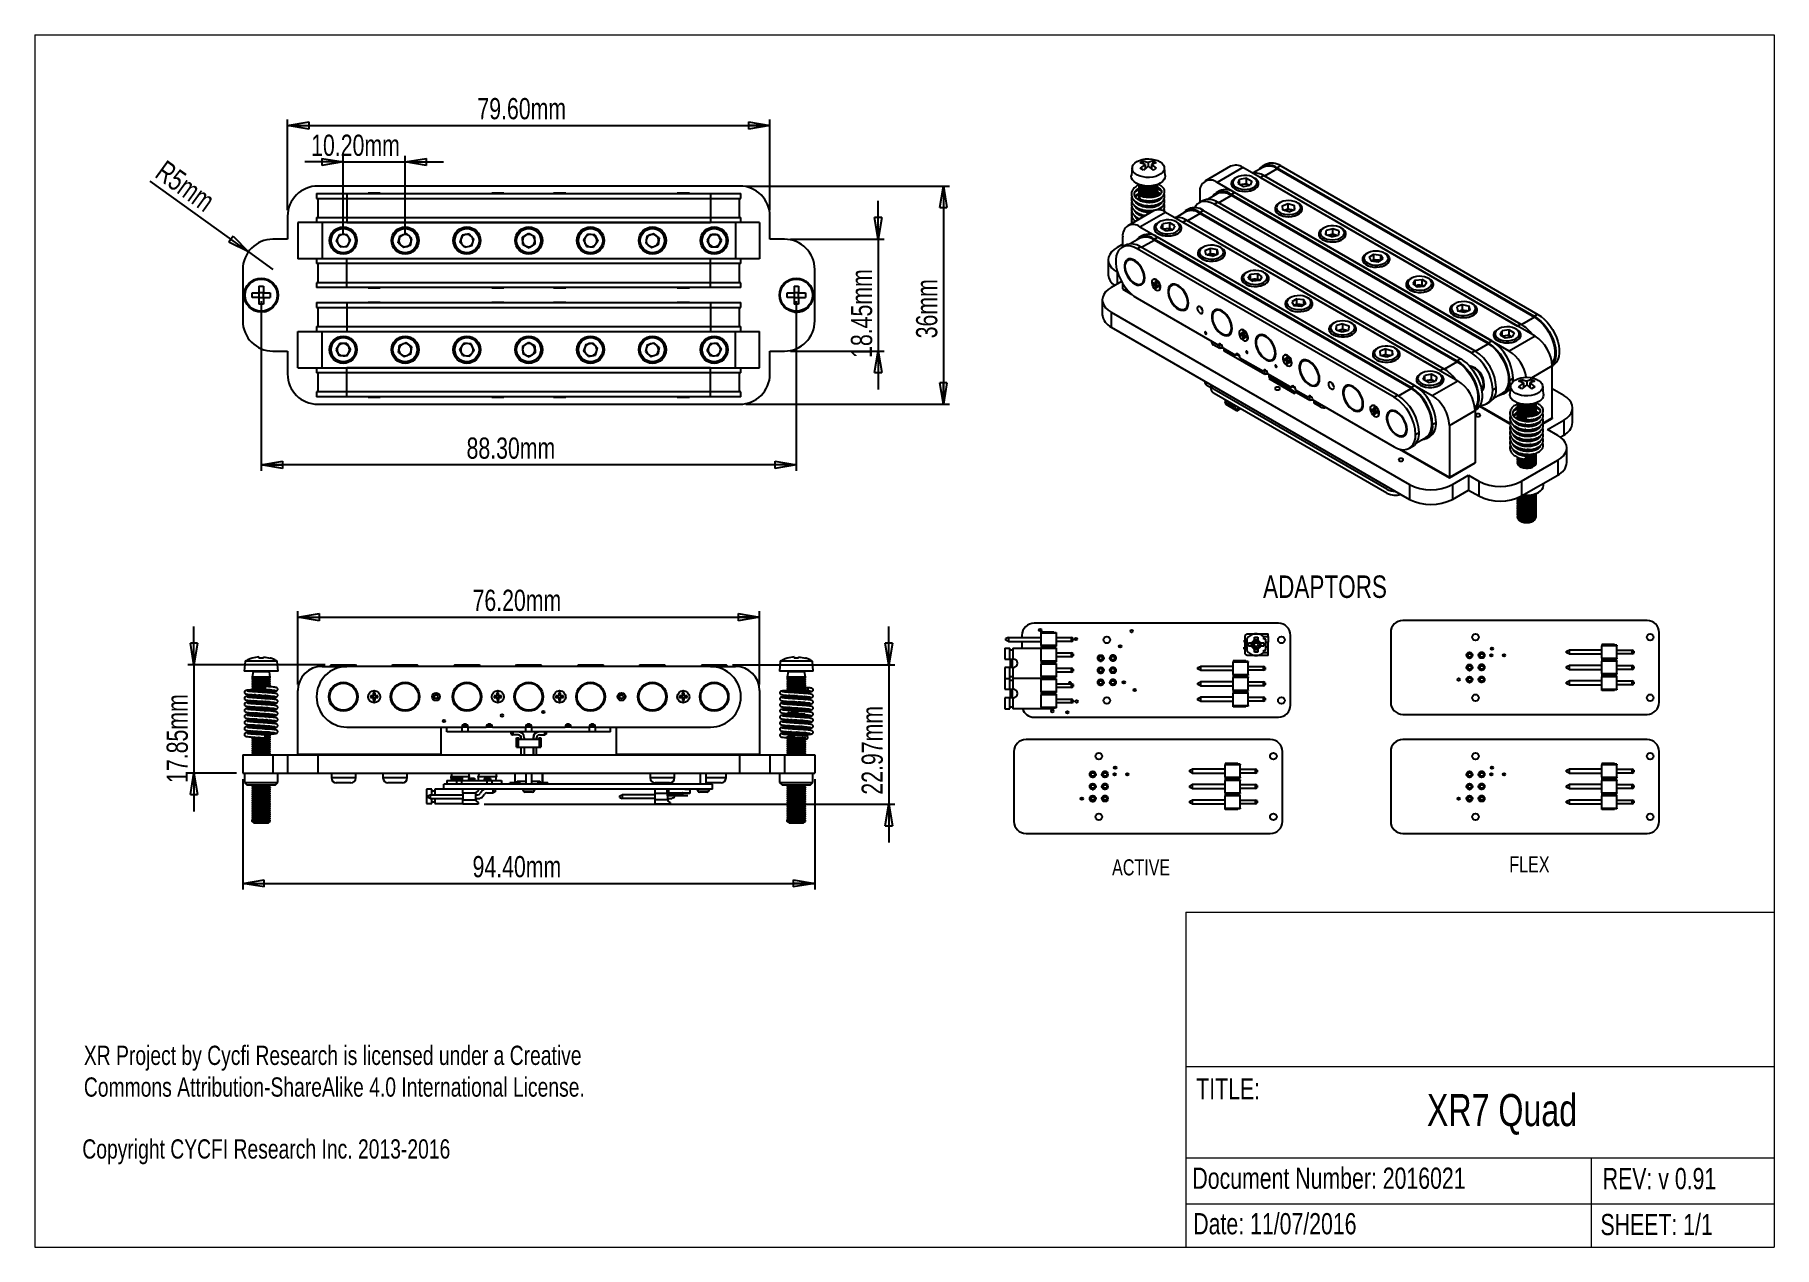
# Model space of a CAD drawing. Header units: millimetres. Extents: x 5 to 292, y 4 to 204.
import ezdxf

# ---------------------------------------------------------------- set-up
doc = ezdxf.new("R2010")
doc.units = ezdxf.units.MM
doc.layers.add('LAYER_1', color=179, linetype='Continuous')
doc.styles.add('SLDTEXTSTYLE0', font='TXT', dxfattribs={"width": 0.75})
doc.dimstyles.new('SLDDIMSTYLE0', dxfattribs={"dimtxt": 3.5, "dimasz": 3.556, "dimexe": 0, "dimexo": 0.0625, "dimgap": 0.875, "dimtad": 1, "dimrnd": 1e-09, "dimzin": 4, "dimdsep": 46, "dimtxsty": 'SLDTEXTSTYLE0', "dimblk1": 'CLOSED', "dimblk2": 'CLOSED', "dimsah": 1, "dimcen": 0.09, "dimadec": 0, "dimazin": 1, "dimtfac": 1, "dimtofl": 0, "dimtmove": 0, "dimatfit": 3, "dimldrblk": 'CLOSED', "dimfxl": 1, "dimfrac": 2, "dimtolj": 1, "dimtzin": 12, "dimarcsym": 0})
doc.dimstyles.new('SLDDIMSTYLE1', dxfattribs={"dimtxt": 3.5, "dimasz": 3.556, "dimexe": 0, "dimexo": 0.0625, "dimgap": 0.875, "dimtad": 1, "dimrnd": 1e-09, "dimzin": 12, "dimdsep": 46, "dimtxsty": 'SLDTEXTSTYLE0', "dimblk1": 'CLOSED', "dimblk2": 'CLOSED', "dimsah": 1, "dimcen": 0.09, "dimadec": 0, "dimazin": 3, "dimtfac": 1, "dimtmove": 0, "dimatfit": 0, "dimldrblk": 'CLOSED', "dimfxl": 1, "dimfrac": 2, "dimtolj": 1, "dimtzin": 12, "dimarcsym": 0})
doc.dimstyles.new('SLDDIMSTYLE2', dxfattribs={"dimtxt": 3.5, "dimasz": 3.556, "dimexe": 0, "dimexo": 0.0625, "dimgap": 0.875, "dimtad": 1, "dimrnd": 1e-09, "dimzin": 4, "dimdsep": 46, "dimtxsty": 'SLDTEXTSTYLE0', "dimblk1": 'CLOSED', "dimblk2": 'CLOSED', "dimsah": 1, "dimcen": 0.09, "dimadec": 0, "dimazin": 1, "dimtfac": 1, "dimtmove": 0, "dimatfit": 0, "dimldrblk": 'CLOSED', "dimfxl": 1, "dimfrac": 2, "dimtolj": 1, "dimtzin": 12, "dimarcsym": 0})
doc.dimstyles.new('SLDDIMSTYLE3', dxfattribs={"dimtxt": 3.5, "dimasz": 3.556, "dimexe": 0, "dimexo": 0.0625, "dimgap": 0.875, "dimtad": 1, "dimrnd": 1e-09, "dimzin": 12, "dimdsep": 46, "dimtxsty": 'SLDTEXTSTYLE0', "dimblk1": 'CLOSED', "dimblk2": 'CLOSED', "dimsah": 1, "dimcen": 0.09, "dimadec": 0, "dimazin": 3, "dimtfac": 1, "dimtofl": 0, "dimtmove": 0, "dimatfit": 3, "dimldrblk": 'CLOSED', "dimfxl": 1, "dimfrac": 2, "dimtolj": 1, "dimtzin": 12, "dimarcsym": 0})
doc.dimstyles.new('SLDDIMSTYLE4', dxfattribs={"dimtxt": 3.5, "dimasz": 3.556, "dimexe": 0, "dimexo": 0.0625, "dimgap": 0.875, "dimtad": 1, "dimrnd": 1e-09, "dimzin": 12, "dimdsep": 46, "dimtxsty": 'SLDTEXTSTYLE0', "dimblk1": 'CLOSED', "dimblk2": 'CLOSED', "dimsah": 1, "dimcen": 0, "dimadec": 0, "dimazin": 3, "dimtfac": 1, "dimtofl": 0, "dimtmove": 0, "dimatfit": 3, "dimldrblk": 'CLOSED', "dimfxl": 1, "dimfrac": 2, "dimtolj": 1, "dimtzin": 12, "dimarcsym": 0})

msp = doc.modelspace()

# ---------------------------------------------------------------- texts
at = {"layer": 'LAYER_1', "attachment_point": 1, "style": 'SLDTEXTSTYLE0'}
for s, insert, char_height in [('ADAPTORS', (207.584, 115.293), 3.7042), ('FLEX', (248.215, 68.95), 2.6458), ('ACTIVE', (182.671, 68.462), 2.6458), ('TITLE:', (196.554, 32.358), 3.5), ('XR7 Quad', (234.616, 29.75), 5.2917), ('Copyright CYCFI Research Inc. 2013-2016', (12.766, 22.275), 3.175), ('Document Number: 2016021', (195.922, 17.612), 3.5), ('REV: v 0.91', (263.626, 17.552), 3.5), ('Date: 11/07/2016', (196.07, 10.106), 3.5), ('SHEET: 1/1', (263.251, 9.971), 3.5)]:
    msp.add_mtext(s, dxfattribs=dict(at, insert=insert, char_height=char_height))

# ---------------------------------------------------------------- blocks, each defined once
blk = doc.blocks.new('SW_NOTE_0')
at = {"layer": 'LAYER_1', "color": 0, "char_height": 3.175, "attachment_point": 1, "style": 'SLDTEXTSTYLE0'}
for s, insert in [('XR Project by Cycfi Research is licensed under a Creative', (0, 4.09)), ('Commons Attribution-ShareAlike 4.0 International License.', (0, -1.14))]:
    blk.add_mtext(s, dxfattribs=dict(at, insert=insert))
blk = doc.blocks.new('_CLOSED')
at = {"color": 0, "linetype": 'ByBlock', "lineweight": -2}
for p, q in [((-1, 0.166667), (0, 0)), ((-1, 0.166667), (-1, -0.166667)), ((0, 0), (-1, -0.166667)), ((0, 0), (-1, 0))]:
    blk.add_line(p, q, dxfattribs=at)
blk = doc.blocks.new('_D')
at = {"layer": 'LAYER_1'}
for p, q in [((39.22, 81.69), (39.22, 63.5)), ((133.62, 81.69), (133.62, 63.5)), ((39.22, 64.5), (133.62, 64.5))]:
    blk.add_line(p, q, dxfattribs=at)
at = {"layer": 'LAYER_1', "xscale": 3.556, "yscale": 3.556, "rotation": 180}
blk.add_blockref('_CLOSED', (39.22, 64.5, 1.49), dxfattribs=at)
at = {"layer": 'LAYER_1', "xscale": 3.556, "yscale": 3.556}
blk.add_blockref('_CLOSED', (133.62, 64.5, 1.49), dxfattribs=at)
at = {"layer": 'LAYER_1', "insert": (77.15, 69.01), "char_height": 3.5, "attachment_point": 1, "style": 'SLDTEXTSTYLE0'}
blk.add_mtext('94.40mm', dxfattribs=at)
blk = doc.blocks.new('_D_1')
at = {"layer": 'LAYER_1'}
for p, q in [((48.32, 97.29), (48.32, 109.42)), ((124.52, 97.29), (124.52, 109.42)), ((48.32, 108.42), (124.52, 108.42))]:
    blk.add_line(p, q, dxfattribs=at)
at = {"layer": 'LAYER_1', "xscale": 3.556, "yscale": 3.556, "rotation": 180}
blk.add_blockref('_CLOSED', (48.32, 108.42, 1.49), dxfattribs=at)
at = {"layer": 'LAYER_1', "xscale": 3.556, "yscale": 3.556}
blk.add_blockref('_CLOSED', (124.52, 108.42, 1.49), dxfattribs=at)
at = {"layer": 'LAYER_1', "insert": (77.15, 112.94), "char_height": 3.5, "attachment_point": 1, "style": 'SLDTEXTSTYLE0'}
blk.add_mtext('76.20mm', dxfattribs=at)
blk = doc.blocks.new('_D_2')
at = {"layer": 'LAYER_1'}
for p, q in [((145.85, 100.54), (145.85, 106.89)), ((120.02, 100.54), (146.85, 100.54)), ((145.85, 100.54), (145.85, 77.57)), ((79.07, 77.57), (146.85, 77.57)), ((145.85, 77.57), (145.85, 71.22))]:
    blk.add_line(p, q, dxfattribs=at)
at = {"layer": 'LAYER_1', "xscale": 3.556, "yscale": 3.556}
for p, rotation in [((145.85, 100.54, 1.49), 270), ((145.85, 77.57, 1.49), 90)]:
    blk.add_blockref('_CLOSED', p, dxfattribs=dict(at, rotation=rotation))
at = {"layer": 'LAYER_1', "insert": (141.34, 79.13), "char_height": 3.5, "attachment_point": 1, "rotation": 90, "style": 'SLDTEXTSTYLE0'}
blk.add_mtext('22.97mm', dxfattribs=at)
blk = doc.blocks.new('_D_3')
at = {"layer": 'LAYER_1'}
for p, q in [((31.18, 100.54), (31.18, 106.89)), ((52.82, 100.54), (30.18, 100.54)), ((31.18, 100.54), (31.18, 82.69)), ((38.22, 82.69), (30.18, 82.69)), ((31.18, 82.69), (31.18, 76.34))]:
    blk.add_line(p, q, dxfattribs=at)
at = {"layer": 'LAYER_1', "xscale": 3.556, "yscale": 3.556}
for p, rotation in [((31.18, 100.54, 1.49), 270), ((31.18, 82.69, 1.49), 90)]:
    blk.add_blockref('_CLOSED', p, dxfattribs=dict(at, rotation=rotation))
at = {"layer": 'LAYER_1', "insert": (26.67, 81.07), "char_height": 3.5, "attachment_point": 1, "rotation": 90, "style": 'SLDTEXTSTYLE0'}
blk.add_mtext('17.85mm', dxfattribs=at)
blk = doc.blocks.new('_D_4')
at = {"layer": 'LAYER_1'}
for p, q in [((42.27, 160.53), (42.27, 132.53)), ((130.57, 160.53), (130.57, 132.53)), ((130.57, 133.53), (42.27, 133.53))]:
    blk.add_line(p, q, dxfattribs=at)
at = {"layer": 'LAYER_1', "xscale": 3.556, "yscale": 3.556, "rotation": 180}
blk.add_blockref('_CLOSED', (42.27, 133.53, 18.72), dxfattribs=at)
at = {"layer": 'LAYER_1', "xscale": 3.556, "yscale": 3.556}
blk.add_blockref('_CLOSED', (130.57, 133.53, 18.72), dxfattribs=at)
at = {"layer": 'LAYER_1', "insert": (76.16, 138.05), "char_height": 3.5, "attachment_point": 1, "style": 'SLDTEXTSTYLE0'}
blk.add_mtext('88.30mm', dxfattribs=at)
blk = doc.blocks.new('_D_5')
at = {"layer": 'LAYER_1'}
for p, q in [((55.82, 171.53), (55.82, 184.5)), ((66.02, 171.53), (66.02, 184.5)), ((55.82, 183.5), (49.47, 183.5)), ((55.82, 183.5), (66.02, 183.5)), ((66.02, 183.5), (72.37, 183.5))]:
    blk.add_line(p, q, dxfattribs=at)
at = {"layer": 'LAYER_1', "xscale": 3.556, "yscale": 3.556}
blk.add_blockref('_CLOSED', (55.82, 183.5, 18.72), dxfattribs=at)
at = {"layer": 'LAYER_1', "xscale": 3.556, "yscale": 3.556, "rotation": 180}
blk.add_blockref('_CLOSED', (66.02, 183.5, 18.72), dxfattribs=at)
at = {"layer": 'LAYER_1', "insert": (50.52, 188.01), "char_height": 3.5, "attachment_point": 1, "style": 'SLDTEXTSTYLE0'}
blk.add_mtext('10.20mm', dxfattribs=at)
blk = doc.blocks.new('_D_6')
at = {"layer": 'LAYER_1'}
for p, q in [((46.62, 175.53), (46.62, 190.53)), ((46.62, 189.53), (126.22, 189.53)), ((126.22, 175.53), (126.22, 190.53))]:
    blk.add_line(p, q, dxfattribs=at)
at = {"layer": 'LAYER_1', "xscale": 3.556, "yscale": 3.556, "rotation": 180}
blk.add_blockref('_CLOSED', (46.62, 189.53, 18.72), dxfattribs=at)
at = {"layer": 'LAYER_1', "xscale": 3.556, "yscale": 3.556}
blk.add_blockref('_CLOSED', (126.22, 189.53, 18.72), dxfattribs=at)
at = {"layer": 'LAYER_1', "insert": (77.95, 194.05), "char_height": 3.5, "attachment_point": 1, "style": 'SLDTEXTSTYLE0'}
blk.add_mtext('79.60mm', dxfattribs=at)
blk = doc.blocks.new('_D_7')
at = {"layer": 'LAYER_1'}
for p, q in [((144.09, 170.76), (144.09, 177.11)), ((129.62, 170.76), (145.09, 170.76)), ((144.09, 170.76), (144.09, 152.31)), ((129.62, 152.31), (145.09, 152.31)), ((144.09, 152.31), (144.09, 145.96))]:
    blk.add_line(p, q, dxfattribs=at)
at = {"layer": 'LAYER_1', "xscale": 3.556, "yscale": 3.556}
for p, rotation in [((144.09, 170.76, 18.72), 270), ((144.09, 152.31, 18.72), 90)]:
    blk.add_blockref('_CLOSED', p, dxfattribs=dict(at, rotation=rotation))
at = {"layer": 'LAYER_1', "insert": (139.58, 151.18), "char_height": 3.5, "attachment_point": 1, "rotation": 90, "style": 'SLDTEXTSTYLE0'}
blk.add_mtext('18.45mm', dxfattribs=at)
blk = doc.blocks.new('_D_8')
at = {"layer": 'LAYER_1'}
for p, q in [((122.22, 179.53), (155.84, 179.53)), ((154.84, 179.53), (154.84, 143.53)), ((122.22, 143.53), (155.84, 143.53))]:
    blk.add_line(p, q, dxfattribs=at)
at = {"layer": 'LAYER_1', "xscale": 3.556, "yscale": 3.556}
for p, rotation in [((154.84, 179.53, 18.72), 90), ((154.84, 143.53, 18.72), 270)]:
    blk.add_blockref('_CLOSED', p, dxfattribs=dict(at, rotation=rotation))
at = {"layer": 'LAYER_1', "insert": (150.33, 154.41), "char_height": 3.5, "attachment_point": 1, "rotation": 90, "style": 'SLDTEXTSTYLE0'}
blk.add_mtext('36mm', dxfattribs=at)
blk = doc.blocks.new('_D_9')
at = {"layer": 'LAYER_1'}
for q in [(23.96, 180.35), (44.22, 165.76)]:
    blk.add_line((40.17, 168.68), q, dxfattribs=at)
at = {"layer": 'LAYER_1', "xscale": 3.556, "yscale": 3.556, "rotation": 324.2401000734}
blk.add_blockref('_CLOSED', (40.17, 168.68, 18.72), dxfattribs=at)
at = {"layer": 'LAYER_1', "insert": (26.58, 183.98), "char_height": 3.5, "attachment_point": 1, "rotation": 324.2401, "style": 'SLDTEXTSTYLE0'}
blk.add_mtext('R5mm', dxfattribs=at)

# ---------------------------------------------------------------- dimensions: what is measured, and where the dimension line sits
at = {"layer": 'LAYER_1'}
for base, p1, p2, dimstyle, picture, middle in [((126.223, 189.534), (46.623, 174.534), (126.223, 174.534), 'SLDDIMSTYLE0', '_D_6', (88.142, 189.534)), ((66.023, 183.499), (55.823, 170.534), (66.023, 170.534), 'SLDDIMSTYLE2', '_D_5', (60.713, 183.499)), ((42.273, 133.534), (130.573, 161.534), (42.273, 161.534), 'SLDDIMSTYLE0', '_D_4', (86.357, 133.534)), ((124.523, 108.425), (48.323, 96.288), (124.523, 96.288), 'SLDDIMSTYLE0', '_D_1', (87.346, 108.425)), ((133.623, 64.502), (39.223, 82.688), (133.623, 82.688), 'SLDDIMSTYLE0', '_D', (87.346, 64.502))]:
    dim = msp.add_linear_dim(base=base, p1=p1, p2=p2, dimstyle=dimstyle, dxfattribs=at)
    dim.commit()
    dim.dimension.update_dxf_attribs({"geometry": picture, "text_midpoint": middle, "dimtype": 160})
dim = msp.add_radius_dim(center=(44.223, 165.759), mpoint=(40.166, 168.681), dimstyle='SLDDIMSTYLE4', dxfattribs=at)
dim.commit()
dim.dimension.update_dxf_attribs({"geometry": '_D_9', "text_midpoint": (29.544, 176.33), "dimtype": 164})
for base, p1, p2, dimstyle, picture, middle in [((154.844, 143.534), (121.223, 179.534), (121.223, 143.534), 'SLDDIMSTYLE3', '_D_8', (154.844, 161.369)), ((144.091, 152.309), (128.623, 170.759), (128.623, 152.309), 'SLDDIMSTYLE1', '_D_7', (144.091, 161.369)), ((31.184, 82.688), (53.823, 100.538), (39.223, 82.688), 'SLDDIMSTYLE1', '_D_3', (31.184, 91.262)), ((145.849, 77.566), (119.023, 100.538), (78.07, 77.566), 'SLDDIMSTYLE1', '_D_2', (145.849, 89.321))]:
    dim = msp.add_linear_dim(base=base, p1=p1, p2=p2, angle=90, dimstyle=dimstyle, dxfattribs=at)
    dim.commit()
    dim.dimension.update_dxf_attribs({"geometry": picture, "text_midpoint": middle, "dimtype": 160})

# ---------------------------------------------------------------- linework, layer by layer
at = {"color": 7, "linetype": 'Continuous', "lineweight": 18}
for p, q in [((4.92, 204.48), (291.92, 204.48)), ((4.92, 204.48), (4.92, 4.48)), ((291.92, 204.48), (291.92, 4.48)), ((194.842, 59.73), (291.92, 59.73)), ((194.842, 59.73), (194.842, 4.48)), ((291.92, 34.257), (194.842, 34.257)), ((194.842, 19.24), (291.92, 19.24)), ((261.764, 11.63), (261.764, 19.24)), ((194.842, 11.63), (291.92, 11.63)), ((261.764, 4.48), (261.764, 11.63)), ((4.92, 4.48), (291.92, 4.48))]:
    msp.add_line(p, q, dxfattribs=at)
at = {"color": 7, "linetype": 'Continuous', "lineweight": 25}
for p, q in [((185.991, 182.582), (185.848, 181.251)), ((187.317, 183.37), (187.847, 183.676)), ((188.112, 183.088), (187.317, 183.37)), ((188.112, 183.088), (187.317, 182.452)), ((187.847, 182.146), (187.317, 182.452)), ((187.847, 183.676), (188.642, 183.394)), ((187.847, 183.182), (187.847, 183.676)), ((188.642, 182.782), (187.847, 182.146)), ((188.112, 183.088), (188.112, 182.358)), ((188.18, 182.412), (188.112, 182.51)), ((189.438, 183.676), (188.642, 183.394)), ((188.642, 183.394), (188.642, 182.782)), ((188.642, 182.782), (189.438, 182.146)), ((189.106, 182.411), (189.173, 182.508)), ((189.968, 183.37), (189.173, 183.088)), ((189.173, 183.088), (189.968, 182.452)), ((189.173, 183.088), (189.173, 182.358)), ((189.438, 183.676), (189.968, 183.37)), ((189.438, 183.182), (189.438, 183.676)), ((189.968, 182.452), (189.438, 182.146)), ((191.437, 181.251), (191.294, 182.582)), ((202.234, 182.788), (197.992, 180.338)), ((204.234, 182.59), (199.991, 180.14)), ((203.173, 180.957), (202.996, 180.855)), ((252.459, 154.75), (204.234, 182.59)), ((207.534, 182.607), (205.97, 181.704)), ((206.179, 180.855), (206.002, 180.957)), ((207.699, 181.243), (207.133, 180.916)), ((207.133, 180.916), (249.56, 156.424)), ((208.008, 183.091), (207.443, 182.764)), ((207.699, 181.243), (250.125, 156.75)), ((210.499, 182.859), (209.933, 182.532)), ((209.933, 182.532), (252.36, 158.04)), ((209.933, 182.369), (252.36, 157.877)), ((210.499, 182.859), (252.925, 158.367)), ((51.423, 178.294), (51.423, 177.494)), ((51.423, 178.294), (56.423, 178.294)), ((121.223, 179.534), (51.623, 179.534)), ((56.423, 178.294), (56.423, 177.494)), ((56.423, 178.294), (116.423, 178.294)), ((59.923, 178.394), (59.923, 178.294)), ((59.923, 178.394), (60.946, 178.394)), ((60.946, 178.394), (61.923, 178.394)), ((61.923, 178.294), (61.923, 178.394)), ((80.323, 178.394), (80.323, 178.294)), ((80.323, 178.394), (81.346, 178.394)), ((81.346, 178.394), (82.323, 178.394)), ((82.323, 178.294), (82.323, 178.394)), ((90.523, 178.394), (90.523, 178.294)), ((90.523, 178.394), (91.546, 178.394)), ((91.546, 178.394), (92.523, 178.394)), ((92.523, 178.294), (92.523, 178.394)), ((110.923, 178.394), (110.923, 178.294)), ((110.923, 178.394), (111.923, 178.394)), ((111.923, 178.394), (112.923, 178.394)), ((112.923, 178.294), (112.923, 178.394)), ((116.423, 178.294), (116.423, 177.494)), ((116.423, 178.294), (121.423, 178.294)), ((121.423, 177.494), (121.423, 178.294)), ((187.142, 179.622), (187.142, 179.59)), ((187.142, 179.363), (187.142, 179.331)), ((187.142, 179.104), (187.142, 179.071)), ((187.142, 178.844), (187.142, 178.812)), ((187.142, 178.585), (187.142, 178.553)), ((187.142, 178.326), (187.142, 178.294)), ((187.142, 178.067), (187.142, 178.034)), ((190.142, 179.719), (190.142, 179.752)), ((190.142, 179.46), (190.142, 179.493)), ((190.142, 179.201), (190.142, 179.233)), ((190.142, 178.942), (190.142, 178.974)), ((190.142, 178.682), (190.142, 178.715)), ((190.142, 178.423), (190.142, 178.456)), ((190.142, 178.164), (190.142, 178.196)), ((197.163, 178.507), (197.163, 176.851)), ((199.925, 178.215), (198.391, 177.329)), ((200.391, 178.714), (199.825, 178.388)), ((248.216, 152.301), (199.991, 180.14)), ((202.325, 178.14), (202.891, 178.467)), ((244.751, 153.648), (202.325, 178.14)), ((244.751, 153.485), (202.325, 177.977)), ((245.317, 153.975), (202.891, 178.467)), ((203.466, 179.928), (203.708, 180.595)), ((203.466, 179.928), (204.346, 179.473)), ((204.829, 180.808), (203.708, 180.595)), ((203.708, 179.803), (203.708, 180.595)), ((204.269, 179.803), (203.858, 179.725)), ((204.829, 179.909), (204.269, 179.803)), ((204.346, 179.473), (205.468, 179.686)), ((204.829, 180.808), (205.709, 180.353)), ((204.829, 179.909), (204.829, 180.808)), ((204.829, 179.909), (205.269, 179.682)), ((205.315, 179.657), (205.269, 179.682)), ((205.269, 179.682), (205.317, 179.657)), ((205.709, 180.353), (205.468, 179.686)), ((51.423, 177.494), (56.423, 177.494)), ((51.623, 177.494), (51.623, 174.334)), ((56.423, 177.494), (116.423, 177.494)), ((56.423, 177.494), (56.423, 174.334)), ((116.423, 177.494), (121.423, 177.494)), ((116.423, 177.494), (116.423, 174.334)), ((121.223, 174.334), (121.223, 177.494)), ((189.506, 175.44), (185.264, 172.991)), ((186.557, 176.967), (186.501, 176.928)), ((186.557, 176.151), (186.501, 176.112)), ((186.557, 175.334), (186.501, 175.295)), ((186.849, 177.37), (187.161, 177.578)), ((186.849, 176.554), (187.037, 176.679)), ((186.849, 175.737), (187.037, 175.862)), ((187.124, 177.298), (187.032, 177.253)), ((187.13, 176.484), (187.032, 176.436)), ((187.156, 175.68), (187.032, 175.62)), ((187.142, 177.807), (187.142, 177.775)), ((187.142, 177.548), (187.142, 177.516)), ((187.142, 177.289), (187.142, 177.257)), ((187.142, 176.511), (187.142, 176.479)), ((187.142, 175.733), (187.142, 175.701)), ((187.263, 172.793), (191.506, 175.242)), ((187.436, 177.346), (187.289, 177.457)), ((189.149, 175.234), (188.773, 175.176)), ((189.97, 177.241), (189.872, 176.936)), ((190.08, 175.674), (190.052, 175.588)), ((190.092, 175.677), (190.058, 175.572)), ((190.141, 176.349), (190.106, 176.239)), ((190.142, 177.905), (190.142, 177.937)), ((190.142, 177.127), (190.142, 177.159)), ((190.142, 176.349), (190.142, 176.382)), ((191.506, 175.242), (239.731, 147.402)), ((194.806, 175.259), (193.243, 174.357)), ((195.28, 175.743), (194.715, 175.417)), ((197.591, 177.098), (197.025, 176.771)), ((197.771, 175.511), (197.205, 175.185)), ((197.205, 175.185), (239.632, 150.693)), ((197.771, 175.511), (240.198, 151.019)), ((199.525, 176.524), (200.09, 176.85)), ((241.951, 152.031), (199.525, 176.524)), ((242.517, 152.358), (200.09, 176.85)), ((210.386, 176.793), (210.209, 176.691)), ((210.749, 176.287), (211.74, 176.657)), ((210.749, 176.287), (210.809, 175.606)), ((211.86, 175.296), (210.809, 175.606)), ((211.101, 175.52), (211.244, 175.574)), ((211.244, 175.574), (211.74, 175.759)), ((211.74, 176.657), (212.791, 176.347)), ((211.74, 175.759), (211.74, 176.657)), ((211.74, 175.759), (212.266, 175.604)), ((211.86, 175.296), (212.851, 175.666)), ((212.266, 175.604), (212.5, 175.535)), ((212.851, 175.666), (212.791, 176.347)), ((212.791, 175.644), (212.791, 176.347)), ((213.391, 176.691), (213.215, 176.793)), ((46.623, 174.534), (46.623, 170.759)), ((48.323, 173.534), (48.323, 167.534)), ((52.323, 173.534), (48.323, 173.534)), ((51.423, 174.334), (51.423, 173.534)), ((51.423, 174.334), (56.423, 174.334)), ((52.323, 173.534), (52.323, 167.534)), ((120.523, 173.534), (52.323, 173.534)), ((56.423, 174.334), (56.423, 173.534)), ((56.423, 174.334), (116.423, 174.334)), ((56.423, 173.534), (116.423, 173.534)), ((116.423, 174.334), (116.423, 173.534)), ((116.423, 174.334), (121.423, 174.334)), ((120.523, 173.534), (120.523, 167.534)), ((124.523, 173.534), (120.523, 173.534)), ((121.423, 173.534), (121.423, 174.334)), ((124.523, 173.534), (124.523, 167.534)), ((126.223, 170.759), (126.223, 174.534)), ((186.482, 173.694), (186.401, 173.833)), ((186.557, 174.518), (186.501, 174.478)), ((186.849, 174.92), (187.037, 175.046)), ((186.849, 174.104), (187.037, 174.229)), ((187.185, 174.878), (187.032, 174.803)), ((187.142, 174.956), (187.142, 174.923)), ((187.151, 174.696), (187.185, 174.8)), ((187.263, 172.793), (235.488, 144.953)), ((190.445, 173.609), (190.268, 173.507)), ((190.716, 172.623), (191.033, 173.28)), ((191.542, 172.136), (190.716, 172.623)), ((192.177, 173.449), (191.033, 173.28)), ((191.033, 172.436), (191.033, 173.28)), ((191.605, 172.466), (191.108, 172.392)), ((191.542, 172.136), (192.686, 172.306)), ((192.177, 172.551), (191.605, 172.466)), ((193.003, 172.962), (192.177, 173.449)), ((192.177, 172.551), (192.177, 173.449)), ((192.59, 172.308), (192.177, 172.551)), ((192.611, 172.295), (192.59, 172.308)), ((192.612, 172.295), (192.59, 172.308)), ((193.003, 172.962), (192.686, 172.306)), ((193.451, 173.507), (193.274, 173.609)), ((194.971, 173.895), (194.405, 173.568)), ((194.405, 173.568), (236.832, 149.076)), ((194.971, 173.895), (237.397, 149.403)), ((197.205, 175.021), (239.632, 150.529)), ((217.598, 172.629), (217.421, 172.527)), ((219.071, 172.494), (218.02, 172.183)), ((220.063, 172.124), (219.071, 172.494)), ((219.071, 171.596), (219.071, 172.494)), ((220.604, 172.527), (220.427, 172.629)), ((46.623, 170.759), (44.223, 170.759)), ((55.177, 171.522), (54.644, 170.469)), ((55.29, 169.48), (54.644, 170.469)), ((55.177, 171.522), (56.356, 171.588)), ((55.29, 169.48), (56.469, 169.546)), ((56.356, 171.588), (57.002, 170.6)), ((56.469, 169.546), (57.002, 170.6)), ((64.899, 170.171), (65.147, 171.325)), ((64.899, 170.171), (65.776, 169.38)), ((65.147, 171.325), (66.27, 171.689)), ((66.899, 169.743), (65.776, 169.38)), ((67.146, 170.897), (66.27, 171.689)), ((66.899, 169.743), (67.146, 170.897)), ((75.43, 171.409), (75.069, 170.285)), ((75.861, 169.41), (75.069, 170.285)), ((76.584, 171.658), (75.43, 171.409)), ((77.016, 169.659), (75.861, 169.41)), ((76.584, 171.658), (77.377, 170.783)), ((77.016, 169.659), (77.377, 170.783)), ((85.373, 171.074), (86.366, 171.713)), ((85.43, 169.895), (85.373, 171.074)), ((85.43, 169.895), (86.48, 169.355)), ((87.416, 171.173), (86.366, 171.713)), ((87.473, 169.994), (86.48, 169.355)), ((87.473, 169.994), (87.416, 171.173)), ((95.447, 170.646), (96.132, 171.608)), ((95.447, 170.646), (95.939, 169.572)), ((95.939, 169.572), (97.114, 169.46)), ((97.307, 171.496), (96.132, 171.608)), ((97.798, 170.423), (97.114, 169.46)), ((97.307, 171.496), (97.798, 170.423)), ((105.89, 171.257), (105.73, 170.087)), ((105.73, 170.087), (106.663, 169.364)), ((105.89, 171.257), (106.982, 171.704)), ((107.756, 169.811), (106.663, 169.364)), ((107.916, 170.981), (106.982, 171.704)), ((107.916, 170.981), (107.756, 169.811)), ((116.443, 171.563), (115.842, 170.546)), ((116.422, 169.518), (115.842, 170.546)), ((116.422, 169.518), (117.603, 169.506)), ((116.443, 171.563), (117.624, 171.551)), ((117.603, 169.506), (118.203, 170.522)), ((117.624, 171.551), (118.203, 170.522)), ((128.623, 170.759), (126.223, 170.759)), ((184.435, 169.933), (183.498, 169.392)), ((184.863, 169.75), (184.297, 169.424)), ((184.435, 169.503), (184.435, 171.159)), ((187.197, 170.867), (185.663, 169.981)), ((186.797, 169.176), (187.362, 169.503)), ((187.663, 171.367), (187.097, 171.04)), ((229.789, 145.01), (187.362, 169.503)), ((189.597, 170.793), (190.163, 171.119)), ((232.023, 146.3), (189.597, 170.793)), ((232.023, 146.137), (189.597, 170.629)), ((232.589, 146.627), (190.163, 171.119)), ((197.658, 169.445), (197.481, 169.343)), ((200.663, 169.343), (200.487, 169.445)), ((217.962, 171.502), (218.02, 172.183)), ((218.954, 171.132), (217.962, 171.502)), ((218.02, 171.48), (218.02, 172.183)), ((218.546, 171.44), (218.313, 171.371)), ((219.071, 171.596), (218.546, 171.44)), ((218.954, 171.132), (220.005, 171.444)), ((219.567, 171.411), (219.071, 171.596)), ((219.712, 171.357), (219.567, 171.411)), ((220.063, 172.124), (220.005, 171.444)), ((52.323, 167.534), (48.323, 167.534)), ((51.423, 167.534), (51.423, 166.734)), ((56.423, 166.734), (51.423, 166.734)), ((51.623, 166.734), (51.623, 163.574)), ((120.523, 167.534), (52.323, 167.534)), ((56.423, 166.734), (56.423, 167.534)), ((116.423, 167.534), (56.423, 167.534)), ((116.423, 166.734), (56.423, 166.734)), ((56.423, 163.574), (56.423, 166.734)), ((116.423, 166.734), (116.423, 167.534)), ((121.423, 166.734), (116.423, 166.734)), ((116.423, 163.574), (116.423, 166.734)), ((124.523, 167.534), (120.523, 167.534)), ((121.223, 163.574), (121.223, 166.734)), ((121.423, 166.734), (121.423, 167.534)), ((182.034, 167.351), (182.034, 164.902)), ((229.223, 144.684), (186.797, 169.176)), ((197.983, 168.893), (198.924, 169.305)), ((197.983, 168.893), (198.132, 168.217)), ((199.221, 167.953), (198.132, 168.217)), ((198.362, 168.161), (198.454, 168.201)), ((198.454, 168.201), (198.369, 168.159)), ((198.454, 168.201), (198.924, 168.407)), ((198.924, 169.305), (200.012, 169.041)), ((198.924, 168.407), (198.924, 169.305)), ((198.924, 168.407), (199.468, 168.275)), ((199.221, 167.953), (200.161, 168.365)), ((199.468, 168.275), (199.782, 168.199)), ((200.161, 168.365), (200.012, 169.041)), ((200.012, 168.3), (200.012, 169.041)), ((224.811, 168.466), (224.634, 168.364)), ((225.071, 167.794), (225.865, 168.298)), ((225.071, 167.794), (225.432, 167.145)), ((226.586, 167), (225.432, 167.145)), ((225.458, 167.141), (225.468, 167.148)), ((225.468, 167.148), (225.865, 167.4)), ((225.865, 168.298), (227.019, 168.154)), ((225.865, 167.4), (225.865, 168.298)), ((225.865, 167.4), (226.442, 167.328)), ((226.442, 167.328), (226.992, 167.259)), ((226.586, 167), (227.379, 167.505)), ((227.379, 167.505), (227.019, 168.154)), ((227.019, 167.276), (227.019, 168.154)), ((227.816, 168.364), (227.64, 168.466)), ((39.223, 165.759), (39.223, 157.309)), ((133.623, 157.309), (133.623, 165.759)), ((184.227, 163.772), (182.526, 162.79)), ((183.498, 165.31), (183.577, 165.265)), ((189.479, 164.122), (189.408, 164.082)), ((189.802, 163.399), (189.466, 163.593)), ((189.466, 163.593), (189.466, 163.348)), ((190.014, 163.665), (189.802, 163.787)), ((189.802, 163.787), (189.802, 163.399)), ((189.995, 163.676), (189.995, 163.392)), ((190.014, 163.277), (190.014, 163.665)), ((204.87, 165.282), (204.693, 165.18)), ((205.12, 164.352), (205.532, 164.991)), ((205.12, 164.352), (205.873, 163.827)), ((205.52, 164.073), (205.532, 164.093)), ((205.532, 164.991), (206.697, 165.104)), ((205.532, 164.093), (205.532, 164.991)), ((205.532, 164.093), (206.115, 164.149)), ((207.037, 163.94), (205.873, 163.827)), ((206.115, 164.149), (206.697, 164.206)), ((207.449, 164.579), (206.697, 165.104)), ((206.697, 164.206), (206.697, 165.104)), ((207.049, 163.96), (206.697, 164.206)), ((207.037, 163.94), (207.449, 164.579)), ((207.876, 165.18), (207.699, 165.282)), ((232.023, 164.302), (231.846, 164.2)), ((232.685, 164.011), (232.273, 163.372)), ((232.685, 164.011), (233.85, 164.124)), ((232.685, 163.113), (232.685, 164.011)), ((234.602, 163.599), (233.85, 164.124)), ((233.85, 163.226), (233.85, 164.124)), ((234.602, 163.599), (234.19, 162.96)), ((235.029, 164.2), (234.852, 164.302)), ((235.172, 164.109), (235.029, 164.2)), ((40.773, 161.909), (41.898, 161.909)), ((40.773, 161.159), (40.773, 161.909)), ((41.898, 161.159), (40.773, 161.159)), ((41.898, 163.034), (42.648, 163.034)), ((41.898, 163.034), (41.898, 161.909)), ((42.648, 161.909), (41.898, 161.909)), ((41.898, 161.909), (41.898, 161.159)), ((41.898, 161.159), (41.898, 160.034)), ((41.898, 161.159), (42.648, 161.159)), ((42.648, 163.034), (42.648, 161.909)), ((42.648, 161.909), (43.773, 161.909)), ((42.648, 161.159), (42.648, 161.909)), ((42.648, 161.159), (42.648, 160.034)), ((42.648, 161.159), (43.773, 161.159)), ((43.773, 161.909), (43.773, 161.159)), ((51.423, 163.574), (51.423, 162.774)), ((56.423, 163.574), (51.423, 163.574)), ((56.423, 162.774), (51.423, 162.774)), ((56.423, 162.774), (56.423, 163.574)), ((116.423, 163.574), (56.423, 163.574)), ((116.423, 162.774), (56.423, 162.774)), ((59.923, 162.774), (59.923, 162.674)), ((61.923, 162.674), (59.923, 162.674)), ((61.923, 162.674), (61.923, 162.774)), ((80.323, 162.774), (80.323, 162.674)), ((82.323, 162.674), (80.323, 162.674)), ((82.323, 162.674), (82.323, 162.774)), ((90.523, 162.774), (90.523, 162.674)), ((92.523, 162.674), (90.523, 162.674)), ((92.523, 162.674), (92.523, 162.774)), ((110.923, 162.774), (110.923, 162.674)), ((112.923, 162.674), (110.923, 162.674)), ((112.923, 162.674), (112.923, 162.774)), ((116.423, 162.774), (116.423, 163.574)), ((121.423, 163.574), (116.423, 163.574)), ((121.423, 162.774), (116.423, 162.774)), ((121.423, 162.774), (121.423, 163.574)), ((129.073, 161.909), (130.198, 161.909)), ((129.073, 161.159), (129.073, 161.909)), ((130.198, 161.159), (129.073, 161.159)), ((130.198, 163.034), (130.948, 163.034)), ((130.198, 163.034), (130.198, 161.909)), ((130.948, 161.909), (130.198, 161.909)), ((130.198, 161.909), (130.198, 161.159)), ((130.198, 161.159), (130.198, 160.034)), ((130.198, 161.159), (130.948, 161.159)), ((130.948, 163.034), (130.948, 161.909)), ((130.948, 161.909), (132.073, 161.909)), ((130.948, 161.159), (130.948, 161.909)), ((130.948, 161.159), (130.948, 160.034)), ((130.948, 161.159), (132.073, 161.159)), ((132.073, 161.909), (132.073, 161.159)), ((181.061, 160.749), (181.061, 158.299)), ((184.435, 162.586), (184.435, 163.419)), ((184.435, 162.586), (184.435, 162.504)), ((184.435, 162.586), (185.673, 161.871)), ((184.435, 162.504), (185.912, 161.652)), ((186.797, 161.011), (200.232, 153.255)), ((189.659, 163.46), (189.466, 163.348)), ((189.466, 163.348), (189.802, 163.154)), ((189.659, 163.482), (189.659, 163.46)), ((189.659, 163.46), (189.995, 163.266)), ((189.995, 163.392), (189.802, 163.399)), ((189.995, 163.266), (189.802, 163.154)), ((189.802, 163.154), (189.802, 162.766)), ((189.995, 162.878), (189.802, 162.766)), ((189.802, 162.766), (190.014, 162.644)), ((189.995, 163.266), (189.995, 162.878)), ((189.995, 162.878), (190.014, 162.867)), ((190.35, 163.083), (190.014, 163.277)), ((190.104, 163.203), (190.014, 163.032)), ((190.014, 162.644), (190.014, 163.032)), ((190.014, 163.032), (190.35, 162.838)), ((190.104, 163.203), (190.35, 163.061)), ((190.35, 162.838), (190.35, 163.083)), ((190.408, 162.35), (190.479, 162.39)), ((212.083, 161.118), (211.906, 161.016)), ((213.137, 160.951), (212.343, 160.446)), ((213.137, 160.951), (214.291, 160.806)), ((213.137, 160.053), (213.137, 160.951)), ((214.651, 160.157), (214.291, 160.806)), ((214.291, 159.928), (214.291, 160.806)), ((215.088, 161.016), (214.912, 161.118)), ((232.273, 163.372), (233.026, 162.847)), ((232.685, 163.113), (232.673, 163.093)), ((232.685, 163.113), (233.267, 163.17)), ((234.19, 162.96), (233.026, 162.847)), ((233.267, 163.17), (233.85, 163.226)), ((234.202, 162.98), (233.85, 163.226)), ((42.648, 160.034), (41.898, 160.034)), ((42.84, 158.798), (42.921, 158.809)), ((42.921, 158.81), (42.921, 158.809)), ((51.423, 160.294), (51.423, 159.494)), ((51.423, 160.294), (56.423, 160.294)), ((51.423, 159.494), (56.423, 159.494)), ((51.623, 159.494), (51.623, 156.334)), ((56.423, 160.294), (56.423, 159.494)), ((56.423, 160.294), (116.423, 160.294)), ((56.423, 159.494), (116.423, 159.494)), ((56.423, 159.494), (56.423, 156.334)), ((59.923, 160.394), (59.923, 160.294)), ((59.923, 160.394), (61.923, 160.394)), ((61.923, 160.294), (61.923, 160.394)), ((80.323, 160.394), (80.323, 160.294)), ((80.323, 160.394), (82.323, 160.394)), ((82.323, 160.294), (82.323, 160.394)), ((90.523, 160.394), (90.523, 160.294)), ((90.523, 160.394), (92.523, 160.394)), ((92.523, 160.294), (92.523, 160.394)), ((110.923, 160.394), (110.923, 160.294)), ((110.923, 160.394), (112.923, 160.394)), ((112.923, 160.294), (112.923, 160.394)), ((116.423, 160.294), (116.423, 159.494)), ((116.423, 160.294), (121.423, 160.294)), ((116.423, 159.494), (121.423, 159.494)), ((116.423, 159.494), (116.423, 156.334)), ((121.223, 156.334), (121.223, 159.494)), ((121.423, 159.494), (121.423, 160.294)), ((130.948, 160.034), (130.198, 160.034)), ((132.468, 159.473), (132.475, 159.466)), ((132.475, 159.466), (132.632, 159.643)), ((182.526, 158.708), (231.741, 130.297)), ((182.526, 158.708), (182.526, 156.258)), ((193.357, 159.459), (193.567, 159.317)), ((193.567, 159.317), (193.616, 159.284)), ((212.343, 160.446), (212.704, 159.797)), ((213.858, 159.653), (212.704, 159.797)), ((212.74, 159.8), (212.73, 159.794)), ((213.137, 160.053), (212.74, 159.8)), ((213.137, 160.053), (213.714, 159.98)), ((213.714, 159.98), (214.265, 159.912)), ((214.651, 160.157), (213.858, 159.653)), ((239.236, 160.138), (239.059, 160.036)), ((240.501, 159.998), (239.561, 159.586)), ((239.561, 159.586), (239.71, 158.91)), ((240.799, 158.646), (239.71, 158.91)), ((240.031, 158.894), (239.94, 158.854)), ((240.031, 158.894), (239.947, 158.852)), ((240.501, 159.1), (240.031, 158.894)), ((240.501, 159.998), (241.59, 159.734)), ((240.501, 159.1), (240.501, 159.998)), ((240.501, 159.1), (241.046, 158.968)), ((241.739, 159.058), (240.799, 158.646)), ((241.046, 158.968), (241.36, 158.892)), ((241.739, 159.058), (241.59, 159.734)), ((241.59, 158.993), (241.59, 159.734)), ((242.241, 160.036), (242.065, 160.138)), ((252.925, 158.367), (252.36, 158.04)), ((48.323, 149.534), (48.323, 155.534)), ((48.323, 155.534), (52.323, 155.534)), ((51.423, 156.334), (51.423, 155.534)), ((51.423, 156.334), (56.423, 156.334)), ((52.323, 149.534), (52.323, 155.534)), ((52.323, 155.534), (120.523, 155.534)), ((56.423, 156.334), (56.423, 155.534)), ((56.423, 156.334), (116.423, 156.334)), ((56.423, 155.534), (116.423, 155.534)), ((116.423, 156.334), (116.423, 155.534)), ((116.423, 156.334), (121.423, 156.334)), ((120.523, 149.534), (120.523, 155.534)), ((120.523, 155.534), (124.523, 155.534)), ((121.423, 155.534), (121.423, 156.334)), ((124.523, 149.534), (124.523, 155.534)), ((182.526, 156.258), (231.741, 127.847)), ((200.569, 155.295), (200.78, 155.153)), ((200.78, 155.153), (200.829, 155.12)), ((203.904, 155.795), (203.833, 155.754)), ((204.225, 155.07), (203.889, 155.255)), ((203.889, 155.255), (203.894, 155.008)), ((204.085, 155.121), (203.894, 155.008)), ((203.894, 155.008), (204.229, 154.823)), ((204.085, 155.147), (204.085, 155.121)), ((204.085, 155.121), (204.421, 154.936)), ((204.429, 155.346), (204.217, 155.463)), ((204.217, 155.463), (204.225, 155.07)), ((204.419, 155.064), (204.225, 155.07)), ((204.413, 155.355), (204.419, 155.064)), ((204.437, 154.954), (204.429, 155.346)), ((219.295, 156.954), (219.118, 156.852)), ((219.659, 155.827), (219.717, 156.507)), ((219.659, 155.827), (220.651, 155.457)), ((220.768, 156.819), (219.717, 156.507)), ((219.717, 155.805), (219.717, 156.507)), ((220.243, 155.765), (220.01, 155.696)), ((220.768, 155.921), (220.243, 155.765)), ((220.651, 155.457), (221.702, 155.769)), ((220.768, 156.819), (221.76, 156.449)), ((220.768, 155.921), (220.768, 156.819)), ((220.768, 155.921), (221.264, 155.736)), ((221.264, 155.736), (221.409, 155.682)), ((221.76, 156.449), (221.702, 155.769)), ((222.301, 156.852), (222.124, 156.954)), ((246.448, 155.975), (246.271, 155.873)), ((246.719, 154.989), (247.036, 155.645)), ((246.719, 154.989), (247.545, 154.502)), ((248.18, 155.815), (247.036, 155.645)), ((247.036, 154.802), (247.036, 155.645)), ((248.18, 155.815), (249.006, 155.328)), ((248.18, 154.917), (248.18, 155.815)), ((249.006, 155.328), (248.689, 154.671)), ((249.454, 155.873), (249.277, 155.975)), ((250.125, 156.75), (249.56, 156.424)), ((44.223, 152.309), (46.623, 152.309)), ((46.623, 152.309), (46.623, 148.534)), ((55.243, 153.563), (54.642, 152.546)), ((55.222, 151.518), (54.642, 152.546)), ((56.424, 153.551), (55.243, 153.563)), ((56.403, 151.506), (57.003, 152.522)), ((56.424, 153.551), (57.003, 152.522)), ((64.93, 152.087), (65.09, 153.257)), ((65.09, 153.257), (66.182, 153.704)), ((67.116, 152.981), (66.182, 153.704)), ((66.956, 151.811), (67.116, 152.981)), ((75.047, 152.646), (75.732, 153.608)), ((75.539, 151.572), (75.047, 152.646)), ((76.907, 153.496), (75.732, 153.608)), ((77.398, 152.423), (76.714, 151.46)), ((77.398, 152.423), (76.907, 153.496)), ((85.373, 153.074), (86.366, 153.713)), ((85.373, 153.074), (85.43, 151.895)), ((87.416, 153.173), (86.366, 153.713)), ((87.416, 153.173), (87.473, 151.994)), ((95.83, 153.409), (95.469, 152.285)), ((96.261, 151.41), (95.469, 152.285)), ((95.83, 153.409), (96.984, 153.658)), ((96.984, 153.658), (97.777, 152.783)), ((97.416, 151.659), (97.777, 152.783)), ((105.947, 153.325), (105.699, 152.171)), ((105.699, 152.171), (106.576, 151.38)), ((105.947, 153.325), (107.07, 153.689)), ((107.946, 152.897), (107.07, 153.689)), ((107.946, 152.897), (107.699, 151.743)), ((116.377, 153.522), (115.844, 152.469)), ((116.49, 151.48), (115.844, 152.469)), ((117.556, 153.588), (116.377, 153.522)), ((117.556, 153.588), (118.202, 152.6)), ((117.669, 151.546), (118.202, 152.6)), ((126.223, 152.309), (128.623, 152.309)), ((126.223, 148.534), (126.223, 152.309)), ((199.078, 153.921), (199.078, 153.734)), ((200.427, 152.716), (199.371, 153.326)), ((200.232, 153.255), (200.585, 153.459)), ((200.427, 152.716), (200.427, 153.367)), ((200.939, 152.847), (203.06, 151.622)), ((201.148, 152.3), (201.148, 152.726)), ((207.852, 148.43), (201.148, 152.3)), ((204.421, 154.936), (204.229, 154.823)), ((204.229, 154.823), (204.237, 154.431)), ((204.429, 154.544), (204.237, 154.431)), ((204.237, 154.431), (204.449, 154.314)), ((204.421, 154.936), (204.429, 154.544)), ((204.429, 154.544), (204.445, 154.535)), ((204.772, 154.769), (204.437, 154.954)), ((204.53, 154.876), (204.442, 154.706)), ((204.449, 154.314), (204.442, 154.706)), ((204.442, 154.706), (204.777, 154.521)), ((204.53, 154.876), (204.773, 154.742)), ((204.777, 154.521), (204.772, 154.769)), ((204.833, 154.022), (204.904, 154.063)), ((226.508, 152.791), (226.331, 152.689)), ((227.862, 152.655), (226.871, 152.285)), ((226.871, 152.285), (226.931, 151.604)), ((227.862, 152.655), (228.913, 152.345)), ((227.862, 151.757), (227.862, 152.655)), ((228.973, 151.664), (228.913, 152.345)), ((228.913, 151.642), (228.913, 152.345)), ((229.513, 152.689), (229.337, 152.791)), ((241.951, 152.031), (242.517, 152.358)), ((244.751, 153.648), (245.317, 153.975)), ((247.608, 154.832), (247.11, 154.758)), ((247.545, 154.502), (248.689, 154.671)), ((248.18, 154.917), (247.608, 154.832)), ((248.18, 154.917), (248.593, 154.673)), ((252.459, 154.75), (248.216, 152.301)), ((248.614, 154.66), (248.593, 154.673)), ((248.593, 154.673), (248.615, 154.66)), ((48.323, 149.534), (52.323, 149.534)), ((51.423, 149.534), (51.423, 148.734)), ((52.323, 149.534), (120.523, 149.534)), ((56.403, 151.506), (55.222, 151.518)), ((56.423, 148.734), (56.423, 149.534)), ((116.423, 149.534), (56.423, 149.534)), ((64.93, 152.087), (65.863, 151.364)), ((66.956, 151.811), (65.863, 151.364)), ((75.539, 151.572), (76.714, 151.46)), ((85.43, 151.895), (86.48, 151.355)), ((87.473, 151.994), (86.48, 151.355)), ((96.261, 151.41), (97.416, 151.659)), ((107.699, 151.743), (106.576, 151.38)), ((116.423, 148.734), (116.423, 149.534)), ((117.669, 151.546), (116.49, 151.48)), ((120.523, 149.534), (124.523, 149.534)), ((121.423, 148.734), (121.423, 149.534)), ((203.06, 151.622), (203.414, 151.826)), ((203.708, 151.475), (203.257, 151.735)), ((203.767, 151.214), (207.656, 148.969)), ((207.782, 151.132), (207.992, 150.99)), ((207.992, 150.99), (208.041, 150.957)), ((211.116, 151.631), (211.046, 151.591)), ((211.437, 150.907), (211.101, 151.092)), ((211.101, 151.092), (211.106, 150.844)), ((211.298, 150.957), (211.106, 150.844)), ((211.106, 150.844), (211.442, 150.659)), ((211.297, 150.984), (211.298, 150.957)), ((211.298, 150.957), (211.634, 150.772)), ((211.641, 151.182), (211.429, 151.299)), ((211.429, 151.299), (211.437, 150.907)), ((211.631, 150.9), (211.437, 150.907)), ((211.634, 150.772), (211.442, 150.659)), ((211.442, 150.659), (211.45, 150.267)), ((211.641, 150.38), (211.45, 150.267)), ((211.45, 150.267), (211.662, 150.15)), ((211.625, 151.191), (211.631, 150.9)), ((211.634, 150.772), (211.641, 150.38)), ((211.649, 150.79), (211.641, 151.182)), ((211.641, 150.38), (211.657, 150.371)), ((211.985, 150.605), (211.649, 150.79)), ((211.743, 150.712), (211.654, 150.542)), ((211.662, 150.15), (211.654, 150.542)), ((211.654, 150.542), (211.99, 150.357)), ((211.743, 150.712), (211.985, 150.579)), ((211.99, 150.357), (211.985, 150.605)), ((212.046, 149.858), (212.116, 149.899)), ((227.982, 151.294), (226.931, 151.604)), ((227.366, 151.572), (227.223, 151.518)), ((227.862, 151.757), (227.366, 151.572)), ((227.862, 151.757), (228.388, 151.602)), ((228.973, 151.664), (227.982, 151.294)), ((228.388, 151.602), (228.622, 151.533)), ((237.397, 149.403), (236.832, 149.076)), ((240.198, 151.019), (239.632, 150.693)), ((255.287, 149.874), (255.425, 149.954)), ((255.287, 141.277), (255.287, 149.851)), ((56.423, 148.734), (51.423, 148.734)), ((51.623, 148.734), (51.623, 145.574)), ((116.423, 148.734), (56.423, 148.734)), ((56.423, 145.574), (56.423, 148.734)), ((121.423, 148.734), (116.423, 148.734)), ((116.423, 145.574), (116.423, 148.734)), ((121.223, 145.574), (121.223, 148.734)), ((198.033, 147.122), (198.033, 147.306)), ((198.189, 146.739), (198.033, 147.122)), ((198.189, 147.216), (198.189, 146.739)), ((198.189, 146.739), (198.946, 146.302)), ((198.946, 146.779), (198.946, 146.136)), ((207.656, 148.969), (208.01, 149.173)), ((207.852, 148.43), (207.852, 149.081)), ((208.364, 148.56), (212.253, 146.315)), ((208.773, 147.898), (208.547, 147.768)), ((208.547, 147.768), (212.79, 145.319)), ((208.573, 148.013), (208.573, 148.44)), ((215.276, 144.144), (208.573, 148.013)), ((209.666, 147.382), (209.595, 147.341)), ((212.777, 145.504), (209.595, 147.341)), ((209.595, 147.341), (209.595, 147.163)), ((212.253, 146.315), (212.606, 146.519)), ((212.9, 146.169), (212.449, 146.429)), ((214.994, 146.968), (215.205, 146.826)), ((215.205, 146.826), (215.254, 146.793)), ((232.023, 146.3), (232.589, 146.627)), ((233.72, 148.627), (233.543, 148.525)), ((234.013, 147.598), (234.255, 148.265)), ((234.893, 147.144), (234.013, 147.598)), ((235.376, 148.478), (234.255, 148.265)), ((234.255, 147.473), (234.255, 148.265)), ((234.816, 147.473), (234.405, 147.395)), ((235.376, 147.58), (234.816, 147.473)), ((234.893, 147.144), (236.015, 147.356)), ((236.256, 148.023), (235.376, 148.478)), ((235.376, 147.58), (235.376, 148.478)), ((235.816, 147.352), (235.376, 147.58)), ((235.488, 144.953), (239.731, 147.402)), ((235.862, 147.327), (235.816, 147.352)), ((235.864, 147.328), (235.816, 147.352)), ((236.256, 148.023), (236.015, 147.356)), ((236.726, 148.525), (236.549, 148.627)), ((248.428, 146.537), (248.285, 145.207)), ((248.287, 147.524), (248.852, 147.851)), ((248.809, 147.239), (248.852, 147.851)), ((249.754, 147.326), (250.284, 147.632)), ((250.55, 147.044), (249.754, 147.326)), ((250.55, 147.044), (249.754, 146.407)), ((250.284, 146.101), (249.754, 146.407)), ((250.284, 147.632), (251.08, 147.35)), ((250.284, 147.138), (250.284, 147.632)), ((251.08, 146.737), (250.284, 146.101)), ((250.55, 147.044), (250.55, 146.313)), ((250.617, 146.367), (250.55, 146.466)), ((251.875, 147.632), (251.08, 147.35)), ((251.08, 147.35), (251.08, 146.737)), ((251.08, 146.737), (251.875, 146.101)), ((251.544, 146.366), (251.61, 146.463)), ((252.406, 147.326), (251.61, 147.044)), ((251.61, 147.044), (252.406, 146.407)), ((251.61, 147.044), (251.61, 146.313)), ((251.875, 147.632), (252.406, 147.326)), ((251.875, 147.138), (251.875, 147.632)), ((252.406, 146.407), (251.875, 146.101)), ((253.875, 145.207), (253.732, 146.537)), ((51.423, 145.574), (51.423, 144.774)), ((56.423, 145.574), (51.423, 145.574)), ((56.423, 144.774), (51.423, 144.774)), ((51.623, 143.534), (121.223, 143.534)), ((56.423, 144.774), (56.423, 145.574)), ((116.423, 145.574), (56.423, 145.574)), ((116.423, 144.774), (56.423, 144.774)), ((59.923, 144.774), (59.923, 144.674)), ((60.923, 144.674), (59.923, 144.674)), ((61.923, 144.674), (60.923, 144.674)), ((61.923, 144.674), (61.923, 144.774)), ((80.323, 144.774), (80.323, 144.674)), ((81.3, 144.674), (80.323, 144.674)), ((82.323, 144.674), (81.3, 144.674)), ((82.323, 144.674), (82.323, 144.774)), ((90.523, 144.774), (90.523, 144.674)), ((91.5, 144.674), (90.523, 144.674)), ((92.523, 144.674), (91.5, 144.674)), ((92.523, 144.674), (92.523, 144.774)), ((110.923, 144.774), (110.923, 144.674)), ((111.9, 144.674), (110.923, 144.674)), ((112.923, 144.674), (111.9, 144.674)), ((112.923, 144.674), (112.923, 144.774)), ((116.423, 144.774), (116.423, 145.574)), ((121.423, 145.574), (116.423, 145.574)), ((121.423, 144.774), (116.423, 144.774)), ((121.423, 144.774), (121.423, 145.574)), ((228.028, 129.522), (199.532, 145.973)), ((228.028, 128.869), (199.532, 145.32)), ((201.332, 144.281), (201.332, 143.953)), ((201.332, 143.953), (202.817, 143.095)), ((201.509, 143.483), (201.332, 143.953)), ((212.848, 145.545), (212.777, 145.504)), ((212.777, 145.504), (212.777, 145.326)), ((212.79, 145.319), (213.015, 145.449)), ((212.96, 145.907), (215.081, 144.682)), ((215.081, 144.682), (215.435, 144.887)), ((215.276, 144.144), (215.276, 144.795)), ((215.788, 144.274), (229.223, 136.518)), ((215.997, 143.727), (215.997, 144.153)), ((217.051, 143.119), (215.997, 143.727)), ((229.223, 144.684), (229.789, 145.01)), ((244.451, 143.619), (245.017, 143.945)), ((245.487, 145.908), (246.052, 146.234)), ((245.617, 144.522), (247.151, 145.408)), ((247.251, 145.235), (247.817, 145.562)), ((249.58, 143.578), (249.58, 143.545)), ((252.58, 143.675), (252.58, 143.707)), ((257.196, 144.992), (255.287, 146.094)), ((203.276, 142.463), (201.509, 143.483)), ((202.817, 143.095), (202.817, 143.424)), ((202.817, 143.095), (202.855, 142.995)), ((203.207, 143.198), (202.855, 142.995)), ((202.855, 142.995), (203.201, 142.664)), ((203.667, 142.933), (203.201, 142.664)), ((203.201, 142.664), (203.276, 142.463)), ((203.276, 142.463), (203.879, 142.81)), ((222.207, 142.804), (222.417, 142.662)), ((222.417, 142.662), (222.466, 142.629)), ((225.541, 143.304), (225.471, 143.263)), ((225.862, 142.579), (225.526, 142.764)), ((225.526, 142.764), (225.531, 142.517)), ((225.723, 142.63), (225.531, 142.517)), ((225.531, 142.517), (225.867, 142.332)), ((225.722, 142.656), (225.723, 142.63)), ((225.723, 142.63), (226.059, 142.445)), ((226.066, 142.855), (225.854, 142.972)), ((225.854, 142.972), (225.862, 142.579)), ((226.056, 142.573), (225.862, 142.579)), ((226.059, 142.445), (225.867, 142.332)), ((225.867, 142.332), (225.875, 141.94)), ((226.066, 142.053), (225.875, 141.94)), ((225.875, 141.94), (226.087, 141.823)), ((226.05, 142.864), (226.056, 142.573)), ((226.059, 142.445), (226.066, 142.053)), ((226.074, 142.463), (226.066, 142.855)), ((226.066, 142.053), (226.082, 142.044)), ((226.41, 142.278), (226.074, 142.463)), ((226.168, 142.385), (226.079, 142.215)), ((226.087, 141.823), (226.079, 142.215)), ((226.079, 142.215), (226.415, 142.03)), ((226.168, 142.385), (226.41, 142.251)), ((226.415, 142.03), (226.41, 142.278)), ((226.47, 141.531), (226.541, 141.572)), ((238.317, 140.054), (242.559, 142.503)), ((242.559, 142.526), (242.697, 142.606)), ((242.559, 142.503), (242.559, 133.93)), ((243.314, 143.209), (248.314, 140.323)), ((243.351, 143.27), (248.316, 140.403)), ((248.937, 140.805), (248.98, 140.873)), ((249.024, 140.835), (248.954, 140.781)), ((249.596, 141.151), (249.481, 141.113)), ((249.58, 143.319), (249.58, 143.286)), ((249.58, 143.059), (249.58, 143.027)), ((249.58, 142.8), (249.58, 142.768)), ((249.58, 142.541), (249.58, 142.508)), ((249.58, 142.282), (249.58, 142.249)), ((249.58, 142.022), (249.58, 141.99)), ((249.58, 141.763), (249.58, 141.731)), ((249.58, 141.504), (249.58, 141.471)), ((249.58, 141.245), (249.58, 141.212)), ((249.588, 140.984), (249.622, 141.089)), ((252.232, 141.076), (252.075, 140.93)), ((252.579, 141.115), (252.499, 140.868)), ((252.579, 141.083), (252.511, 140.872)), ((252.579, 141.86), (252.525, 141.693)), ((252.58, 143.416), (252.58, 143.448)), ((252.58, 143.157), (252.58, 143.189)), ((252.58, 142.897), (252.58, 142.93)), ((252.58, 142.638), (252.58, 142.67)), ((252.58, 142.379), (252.58, 142.411)), ((252.58, 142.119), (252.58, 142.152)), ((252.58, 141.86), (252.58, 141.893)), ((252.58, 141.082), (252.58, 141.115)), ((253.711, 140.368), (255.287, 141.277)), ((253.747, 140.307), (255.287, 141.196)), ((254.527, 139.369), (257.196, 140.91)), ((255.287, 141.277), (255.287, 141.196)), ((257.196, 140.91), (257.196, 138.46)), ((258.661, 140.501), (258.661, 142.951)), ((229.419, 138.641), (229.63, 138.499)), ((229.63, 138.499), (229.679, 138.466)), ((232.759, 138.56), (233.324, 138.887)), ((232.889, 137.175), (234.423, 138.061)), ((234.523, 137.887), (235.089, 138.214)), ((235.559, 140.177), (236.125, 140.503)), ((238.317, 140.054), (238.317, 131.481)), ((248.937, 139.172), (248.98, 139.24)), ((248.937, 138.355), (248.98, 138.423)), ((249.006, 140.005), (248.946, 139.958)), ((249.024, 139.202), (248.954, 139.148)), ((249.024, 138.386), (248.954, 138.331)), ((248.963, 140.03), (249.006, 140.005)), ((249.316, 140.411), (249.508, 140.556)), ((249.316, 139.594), (249.49, 139.726)), ((249.316, 138.778), (249.508, 138.923)), ((249.316, 137.961), (249.508, 138.106)), ((249.429, 139.679), (249.603, 139.579)), ((249.61, 140.34), (249.481, 140.296)), ((249.624, 139.528), (249.481, 139.48)), ((249.553, 138.687), (249.481, 138.663)), ((249.553, 137.871), (249.481, 137.847)), ((249.49, 139.726), (249.58, 139.674)), ((249.58, 140.467), (249.58, 140.434)), ((249.58, 139.689), (249.58, 139.657)), ((249.58, 139.43), (249.58, 139.397)), ((249.58, 138.652), (249.58, 138.62)), ((249.58, 137.874), (249.58, 137.842)), ((249.588, 140.207), (249.622, 140.311)), ((249.588, 139.429), (249.622, 139.533)), ((249.588, 138.651), (249.622, 138.755)), ((249.588, 137.873), (249.622, 137.978)), ((250.958, 140.195), (250.811, 140.206)), ((250.958, 139.385), (250.811, 139.396)), ((252.579, 138.749), (252.469, 138.409)), ((252.579, 139.559), (252.471, 139.226)), ((252.579, 139.527), (252.483, 139.23)), ((252.579, 140.337), (252.485, 140.047)), ((252.579, 140.305), (252.495, 140.046)), ((252.58, 140.305), (252.58, 140.337)), ((252.58, 139.268), (252.58, 139.3)), ((252.58, 138.49), (252.58, 138.522)), ((256.224, 138.389), (254.527, 139.369)), ((256.623, 138.129), (257.196, 138.46)), ((230.108, 136.137), (238.317, 131.399)), ((230.347, 136.081), (238.317, 131.481)), ((231.723, 136.271), (232.289, 136.597)), ((248.937, 137.539), (248.98, 137.607)), ((248.937, 136.722), (248.98, 136.79)), ((249.024, 137.569), (248.954, 137.514)), ((249.316, 137.145), (249.508, 137.29)), ((249.58, 137.096), (249.58, 137.064)), ((249.58, 136.319), (249.58, 136.286)), ((249.58, 135.541), (249.58, 135.509)), ((249.588, 136.059), (249.622, 136.163)), ((249.588, 135.281), (249.622, 135.385)), ((252.271, 136.186), (252.075, 136.004)), ((252.214, 135.355), (252.075, 135.226)), ((252.579, 136.157), (252.52, 135.976)), ((252.579, 136.935), (252.543, 136.824)), ((252.58, 137.712), (252.58, 137.745)), ((252.58, 136.934), (252.58, 136.967)), ((252.58, 136.157), (252.58, 136.189)), ((252.58, 135.379), (252.58, 135.411)), ((252.58, 135.12), (252.58, 135.152)), ((252.58, 134.86), (252.58, 134.893)), ((257.689, 133.899), (257.689, 136.348)), ((238.317, 131.481), (242.559, 133.93)), ((238.317, 131.399), (242.559, 133.848)), ((242.559, 133.93), (242.559, 133.848)), ((249.58, 134.763), (249.58, 134.731)), ((249.58, 134.504), (249.58, 134.472)), ((249.58, 134.245), (249.58, 134.212)), ((249.58, 133.985), (249.58, 133.953)), ((249.588, 133.725), (249.622, 133.83)), ((250.249, 130.858), (256.224, 134.307)), ((252.579, 133.824), (252.495, 133.565)), ((252.58, 134.601), (252.58, 134.634)), ((252.58, 134.342), (252.58, 134.374)), ((252.58, 134.083), (252.58, 134.115)), ((252.58, 133.823), (252.58, 133.856)), ((256.224, 134.307), (256.224, 131.858)), ((231.741, 130.297), (231.741, 127.847)), ((238.317, 131.481), (238.317, 131.399)), ((238.812, 130.297), (241.481, 131.838)), ((238.812, 130.297), (238.812, 127.847)), ((238.812, 127.847), (241.481, 129.388)), ((241.481, 131.838), (243.178, 130.858)), ((241.481, 131.838), (241.481, 129.388)), ((241.481, 129.388), (243.178, 128.408)), ((243.178, 130.858), (243.178, 128.408)), ((250.249, 128.408), (256.224, 131.858)), ((250.249, 130.858), (250.249, 128.408)), ((253.83, 130.112), (253.83, 130.476)), ((249.58, 128.023), (249.58, 127.99)), ((249.58, 127.763), (249.58, 127.731)), ((249.58, 127.504), (249.58, 127.472)), ((249.58, 127.245), (249.58, 127.213)), ((249.58, 126.986), (249.58, 126.953)), ((249.58, 126.726), (249.58, 126.694)), ((249.58, 126.467), (249.58, 126.435)), ((252.223, 128.624), (252.075, 128.486)), ((252.58, 128.638), (252.58, 128.671)), ((252.58, 128.379), (252.58, 128.412)), ((252.58, 128.12), (252.58, 128.152)), ((252.58, 127.861), (252.58, 127.893)), ((252.58, 127.601), (252.58, 127.634)), ((252.58, 127.342), (252.58, 127.375)), ((252.58, 127.083), (252.58, 127.115)), ((252.58, 126.824), (252.58, 126.856)), ((252.58, 126.564), (252.58, 126.597)), ((252.58, 126.305), (252.58, 126.338)), ((252.706, 128.806), (253.025, 128.99)), ((249.58, 126.208), (249.58, 126.175)), ((249.58, 125.949), (249.58, 125.916)), ((249.58, 125.689), (249.58, 125.657)), ((249.58, 125.43), (249.58, 125.398)), ((249.58, 125.171), (249.58, 125.138)), ((249.58, 124.912), (249.58, 124.87)), ((251.053, 124.005), (251.058, 124.004)), ((251.058, 124.004), (251.101, 124.004)), ((251.101, 124.004), (251.107, 124.005)), ((252.58, 126.046), (252.58, 126.078)), ((252.58, 125.787), (252.58, 125.819)), ((252.58, 125.527), (252.58, 125.56)), ((252.58, 125.268), (252.58, 125.301)), ((252.58, 124.87), (252.58, 125.041)), ((210.107, 107.407), (169.807, 107.407)), ((270.943, 107.873), (230.643, 107.873)), ((165.554, 105.054), (165.154, 104.874)), ((165.154, 104.604), (165.154, 104.874)), ((165.554, 104.424), (165.154, 104.604)), ((165.554, 105.054), (165.554, 104.424)), ((165.554, 105.054), (170.954, 105.054)), ((165.554, 104.424), (170.954, 104.424)), ((167.807, 105.407), (167.807, 105.054)), ((167.807, 104.424), (167.807, 103.309)), ((170.954, 106.009), (173.054, 106.009)), ((170.954, 105.759), (170.954, 106.009)), ((173.454, 105.759), (170.954, 105.759)), ((170.954, 103.719), (170.954, 105.759)), ((173.454, 103.719), (170.954, 103.719)), ((170.954, 103.719), (170.954, 103.469)), ((173.054, 103.469), (170.954, 103.469)), ((170.954, 103.469), (170.954, 103.309)), ((173.054, 106.009), (173.054, 105.955)), ((173.054, 105.955), (173.454, 105.866)), ((173.454, 103.611), (173.054, 103.522)), ((173.054, 103.469), (173.054, 103.522)), ((173.054, 103.415), (173.054, 103.469)), ((173.454, 103.326), (173.054, 103.415)), ((173.454, 105.866), (173.454, 105.759)), ((173.454, 105.759), (173.454, 103.719)), ((173.454, 105.054), (173.553, 105.054)), ((173.454, 104.424), (173.553, 104.424)), ((173.454, 103.719), (173.454, 103.611)), ((173.454, 103.326), (173.454, 103.219)), ((173.553, 105.054), (174.194, 105.054)), ((174.194, 104.424), (173.553, 104.424)), ((174.194, 105.054), (174.504, 105.054)), ((174.504, 104.424), (174.194, 104.424)), ((174.504, 105.054), (174.904, 105.054)), ((174.904, 104.424), (174.504, 104.424)), ((174.904, 105.054), (175.954, 105.054)), ((175.954, 104.424), (174.904, 104.424)), ((175.954, 104.424), (175.954, 105.054)), ((176.254, 104.904), (175.954, 105.054)), ((175.954, 104.424), (176.254, 104.574)), ((176.254, 104.904), (176.254, 104.574)), ((204.487, 104.612), (204.487, 104.307)), ((204.487, 104.612), (204.922, 104.612)), ((204.487, 104.307), (204.737, 104.307)), ((204.487, 103.152), (204.487, 103.457)), ((204.737, 103.457), (204.487, 103.457)), ((204.637, 105.382), (204.937, 105.682)), ((204.637, 104.632), (204.637, 105.382)), ((204.637, 104.632), (204.922, 104.632)), ((204.637, 104.302), (204.737, 104.302)), ((204.637, 103.462), (204.637, 104.302)), ((204.737, 103.462), (204.637, 103.462)), ((204.737, 104.307), (204.737, 104.302)), ((204.737, 104.302), (204.737, 103.462)), ((204.737, 103.462), (204.737, 103.457)), ((204.922, 104.854), (204.922, 104.234)), ((204.922, 103.53), (204.922, 102.91)), ((204.937, 105.682), (208.387, 105.682)), ((205.187, 103.607), (205.187, 104.157)), ((205.187, 104.157), (205.632, 104.157)), ((205.632, 103.607), (205.187, 103.607)), ((206.162, 105.132), (206.712, 105.132)), ((206.162, 104.686), (206.162, 105.132)), ((206.712, 105.132), (206.712, 104.686)), ((207.241, 104.157), (207.687, 104.157)), ((207.687, 103.607), (207.241, 103.607)), ((207.627, 105.232), (208.411, 105.232)), ((207.687, 104.777), (207.687, 105.177)), ((208.037, 104.777), (207.687, 104.777)), ((207.687, 104.157), (207.687, 103.607)), ((208.037, 102.987), (208.037, 104.777)), ((208.037, 104.282), (208.411, 104.282)), ((208.411, 103.482), (208.037, 103.482)), ((208.387, 105.682), (208.437, 105.682)), ((208.411, 105.232), (208.449, 105.232)), ((208.411, 104.282), (208.449, 104.282)), ((208.449, 103.482), (208.411, 103.482)), ((208.437, 105.232), (208.437, 105.682)), ((208.437, 103.482), (208.437, 104.282)), ((208.449, 105.232), (208.449, 104.282)), ((208.449, 102.532), (208.449, 103.482)), ((212.107, 93.907), (212.107, 105.407)), ((228.643, 105.873), (228.643, 94.373)), ((265.571, 103.922), (263.471, 103.922)), ((263.471, 103.922), (263.471, 103.672)), ((265.971, 103.672), (263.471, 103.672)), ((263.471, 101.632), (263.471, 103.672)), ((265.571, 103.922), (265.571, 103.869)), ((265.971, 103.78), (265.571, 103.869)), ((265.971, 103.78), (265.971, 103.672)), ((265.971, 101.632), (265.971, 103.672)), ((272.943, 94.373), (272.943, 105.873)), ((39.616, 101.137), (39.473, 99.502)), ((44.93, 101.137), (39.616, 101.137)), ((41.898, 101.873), (40.773, 101.657)), ((41.898, 101.873), (41.898, 101.657)), ((42.648, 101.657), (41.898, 101.657)), ((42.648, 101.873), (42.648, 101.657)), ((42.648, 101.873), (43.773, 101.657)), ((45.073, 99.502), (44.93, 101.137)), ((53.823, 100.538), (53.573, 100.288)), ((53.823, 100.538), (57.545, 100.538)), ((57.545, 100.538), (57.823, 100.538)), ((58.073, 100.288), (57.823, 100.538)), ((64.023, 100.538), (63.773, 100.288)), ((64.023, 100.538), (64.798, 100.538)), ((64.798, 100.538), (68.023, 100.538)), ((68.273, 100.288), (68.023, 100.538)), ((74.223, 100.538), (73.973, 100.288)), ((74.223, 100.538), (76.034, 100.538)), ((76.034, 100.538), (78.223, 100.538)), ((78.473, 100.288), (78.223, 100.538)), ((84.423, 100.538), (84.173, 100.288)), ((84.423, 100.538), (88.423, 100.538)), ((88.673, 100.288), (88.423, 100.538)), ((94.623, 100.538), (94.373, 100.288)), ((94.623, 100.538), (98.623, 100.538)), ((98.873, 100.288), (98.623, 100.538)), ((104.823, 100.538), (104.573, 100.288)), ((104.823, 100.538), (108.823, 100.538)), ((109.073, 100.288), (108.823, 100.538)), ((115.023, 100.538), (114.773, 100.288)), ((115.023, 100.538), (118.808, 100.538)), ((118.808, 100.538), (119.023, 100.538)), ((119.273, 100.288), (119.023, 100.538)), ((127.916, 101.137), (127.773, 99.502)), ((133.23, 101.137), (127.916, 101.137)), ((130.198, 101.873), (129.073, 101.657)), ((130.198, 101.873), (130.198, 101.657)), ((130.948, 101.657), (130.198, 101.657)), ((130.948, 101.873), (130.948, 101.657)), ((130.948, 101.873), (132.073, 101.657)), ((133.373, 99.502), (133.23, 101.137)), ((164.954, 103.309), (164.954, 101.509)), ((164.954, 103.309), (165.804, 103.309)), ((164.954, 101.509), (165.804, 101.509)), ((165.804, 101.509), (165.804, 103.309)), ((165.804, 103.009), (166.304, 103.009)), ((165.804, 101.509), (166.304, 101.509)), ((165.904, 100.109), (165.904, 101.509)), ((166.204, 101.509), (166.204, 100.109)), ((166.304, 103.309), (170.954, 103.309)), ((166.304, 103.309), (166.304, 101.509)), ((166.304, 101.509), (166.354, 101.509)), ((170.954, 103.309), (170.954, 103.219)), ((173.454, 103.219), (170.954, 103.219)), ((170.954, 101.179), (170.954, 103.219)), ((170.954, 101.179), (170.954, 100.679)), ((173.454, 101.179), (170.954, 101.179)), ((173.054, 100.929), (170.954, 100.929)), ((173.454, 100.679), (170.954, 100.679)), ((170.954, 98.639), (170.954, 100.679)), ((173.454, 101.071), (173.054, 100.982)), ((173.054, 100.929), (173.054, 100.982)), ((173.054, 100.875), (173.054, 100.929)), ((173.454, 100.786), (173.054, 100.875)), ((173.454, 103.219), (173.454, 101.179)), ((173.454, 102.514), (173.553, 102.514)), ((173.454, 101.884), (173.553, 101.884)), ((173.454, 101.179), (173.454, 101.071)), ((173.454, 100.786), (173.454, 100.679)), ((173.454, 100.679), (173.454, 98.639)), ((173.553, 102.514), (174.194, 102.514)), ((174.194, 101.884), (173.553, 101.884)), ((174.194, 102.514), (174.504, 102.514)), ((174.504, 101.884), (174.194, 101.884)), ((174.504, 102.514), (174.904, 102.514)), ((174.904, 101.884), (174.504, 101.884)), ((174.904, 102.514), (175.954, 102.514)), ((175.954, 101.884), (174.904, 101.884)), ((175.954, 101.884), (175.954, 102.514)), ((176.254, 102.364), (175.954, 102.514)), ((175.954, 101.884), (176.254, 102.034)), ((176.254, 102.364), (176.254, 102.034)), ((180.308, 101.692), (180.308, 101.622)), ((180.439, 101.996), (180.513, 101.922)), ((180.444, 101.313), (180.513, 101.382)), ((180.513, 101.922), (181.053, 101.922)), ((180.513, 101.382), (180.513, 101.922)), ((181.053, 101.382), (180.513, 101.382)), ((180.636, 102.127), (180.978, 102.127)), ((180.668, 101.177), (180.946, 101.177)), ((181.053, 101.922), (181.151, 102.02)), ((181.053, 101.922), (181.053, 101.382)), ((181.146, 101.289), (181.053, 101.382)), ((182.439, 101.996), (182.513, 101.922)), ((182.444, 101.313), (182.513, 101.382)), ((182.513, 101.382), (182.513, 101.922)), ((182.513, 101.922), (183.053, 101.922)), ((183.053, 101.382), (182.513, 101.382)), ((182.978, 102.127), (182.636, 102.127)), ((182.946, 101.177), (182.668, 101.177)), ((183.151, 102.02), (183.053, 101.922)), ((183.053, 101.922), (183.053, 101.382)), ((183.053, 101.382), (183.146, 101.289)), ((183.258, 101.442), (183.258, 101.872)), ((204.734, 101.227), (202.634, 101.227)), ((202.634, 101.227), (202.634, 100.977)), ((202.634, 98.937), (202.634, 100.977)), ((205.134, 100.977), (202.634, 100.977)), ((204.922, 103.152), (204.487, 103.152)), ((204.637, 102.382), (204.637, 103.132)), ((204.922, 103.132), (204.637, 103.132)), ((204.937, 102.082), (204.637, 102.382)), ((204.734, 101.227), (204.734, 101.173)), ((205.134, 101.084), (204.734, 101.173)), ((208.387, 102.082), (204.937, 102.082)), ((205.134, 101.084), (205.134, 100.977)), ((205.134, 98.937), (205.134, 100.977)), ((206.162, 102.632), (206.162, 103.078)), ((206.712, 102.632), (206.162, 102.632)), ((206.712, 103.078), (206.712, 102.632)), ((208.411, 102.532), (207.627, 102.532)), ((207.687, 102.987), (208.037, 102.987)), ((207.687, 102.587), (207.687, 102.987)), ((208.437, 102.082), (208.387, 102.082)), ((208.449, 102.532), (208.411, 102.532)), ((208.437, 102.082), (208.437, 102.532)), ((241.198, 102.35), (241.198, 101.896)), ((241.298, 102.485), (241.403, 102.38)), ((241.298, 100.485), (241.403, 100.38)), ((241.311, 101.749), (241.403, 101.84)), ((241.403, 102.38), (241.943, 102.38)), ((241.403, 101.84), (241.403, 102.38)), ((241.943, 101.84), (241.403, 101.84)), ((241.453, 102.585), (241.834, 102.585)), ((241.453, 100.585), (241.834, 100.585)), ((241.533, 101.635), (241.753, 101.635)), ((241.943, 102.38), (242.017, 102.455)), ((241.943, 102.38), (241.943, 101.84)), ((242.005, 101.778), (241.943, 101.84)), ((241.943, 100.38), (242.017, 100.455)), ((243.298, 102.485), (243.403, 102.38)), ((243.298, 100.485), (243.403, 100.38)), ((243.311, 101.749), (243.403, 101.84)), ((243.403, 101.84), (243.403, 102.38)), ((243.403, 102.38), (243.943, 102.38)), ((243.943, 101.84), (243.403, 101.84)), ((243.834, 102.585), (243.453, 102.585)), ((243.834, 100.585), (243.453, 100.585)), ((243.753, 101.635), (243.533, 101.635)), ((244.017, 102.455), (243.943, 102.38)), ((243.943, 102.38), (243.943, 101.84)), ((243.943, 101.84), (244.005, 101.778)), ((244.017, 100.455), (243.943, 100.38)), ((257.671, 102.787), (258.071, 102.967)), ((257.671, 102.517), (257.671, 102.787)), ((258.071, 102.337), (257.671, 102.517)), ((258.071, 102.967), (258.071, 102.337)), ((263.471, 102.967), (258.071, 102.967)), ((258.071, 102.337), (263.471, 102.337)), ((263.471, 101.632), (265.971, 101.632)), ((263.471, 101.632), (263.471, 101.382)), ((263.471, 101.382), (265.571, 101.382)), ((263.471, 101.382), (263.471, 101.132)), ((265.971, 101.132), (263.471, 101.132)), ((263.471, 99.092), (263.471, 101.132)), ((265.571, 101.436), (265.971, 101.525)), ((265.571, 101.436), (265.571, 101.382)), ((265.571, 101.382), (265.571, 101.329)), ((265.971, 101.24), (265.571, 101.329)), ((265.971, 102.967), (266.07, 102.967)), ((265.971, 102.337), (266.07, 102.337)), ((265.971, 101.632), (265.971, 101.525)), ((265.971, 101.24), (265.971, 101.132)), ((265.971, 99.092), (265.971, 101.132)), ((266.07, 102.967), (266.71, 102.967)), ((266.71, 102.337), (266.07, 102.337)), ((266.71, 102.967), (267.02, 102.967)), ((267.02, 102.337), (266.71, 102.337)), ((267.02, 102.967), (267.421, 102.967)), ((267.421, 102.337), (267.02, 102.337)), ((267.421, 102.967), (268.471, 102.967)), ((268.471, 102.337), (267.421, 102.337)), ((268.471, 102.337), (268.471, 102.967)), ((268.771, 102.817), (268.471, 102.967)), ((268.471, 102.337), (268.771, 102.487)), ((268.771, 102.817), (268.771, 102.487)), ((45.073, 99.502), (39.473, 99.502)), ((40.926, 99.402), (40.773, 98.502)), ((40.773, 98.502), (40.773, 98.224)), ((43.773, 98.502), (40.773, 98.502)), ((40.773, 98.224), (40.773, 98.184)), ((40.773, 97.906), (40.773, 97.867)), ((40.773, 97.589), (40.773, 97.549)), ((43.62, 99.402), (40.926, 99.402)), ((40.945, 98.085), (40.945, 98.007)), ((40.945, 98.085), (40.945, 98.007)), ((40.945, 97.767), (40.945, 97.69)), ((40.945, 97.767), (40.945, 97.69)), ((43.601, 98.164), (43.601, 98.242)), ((43.601, 97.847), (43.601, 97.925)), ((43.601, 97.529), (43.601, 97.607)), ((43.773, 98.502), (43.62, 99.402)), ((43.773, 98.343), (43.773, 98.502)), ((43.773, 98.025), (43.773, 98.065)), ((43.773, 97.708), (43.773, 97.748)), ((52.323, 100.288), (56.423, 100.288)), ((116.423, 100.288), (56.423, 100.288)), ((116.423, 100.288), (120.523, 100.288)), ((133.373, 99.502), (127.773, 99.502)), ((129.226, 99.402), (129.073, 98.502)), ((129.073, 98.502), (129.073, 98.224)), ((132.073, 98.502), (129.073, 98.502)), ((129.073, 98.224), (129.073, 98.184)), ((129.073, 97.906), (129.073, 97.867)), ((129.073, 97.589), (129.073, 97.549)), ((131.92, 99.402), (129.226, 99.402)), ((129.245, 98.085), (129.245, 98.007)), ((129.245, 98.085), (129.245, 98.007)), ((129.245, 97.767), (129.245, 97.69)), ((129.245, 97.767), (129.245, 97.69)), ((131.901, 98.164), (131.901, 98.242)), ((131.901, 97.847), (131.901, 97.925)), ((131.901, 97.529), (131.901, 97.607)), ((132.073, 98.502), (131.92, 99.402)), ((132.073, 98.343), (132.073, 98.502)), ((132.073, 98.025), (132.073, 98.065)), ((132.073, 97.708), (132.073, 97.748)), ((164.954, 100.109), (164.954, 98.309)), ((165.804, 100.109), (164.954, 100.109)), ((164.954, 98.309), (165.804, 98.309)), ((164.954, 98.309), (164.954, 96.509)), ((165.804, 98.309), (165.804, 100.109)), ((166.304, 100.109), (165.804, 100.109)), ((165.804, 98.609), (166.304, 98.609)), ((165.804, 96.509), (165.804, 98.309)), ((165.804, 98.009), (166.304, 98.009)), ((166.304, 100.109), (166.304, 98.309)), ((166.354, 100.109), (166.304, 100.109)), ((170.954, 98.309), (166.304, 98.309)), ((166.304, 98.309), (166.304, 96.509)), ((170.954, 98.639), (170.954, 98.139)), ((173.454, 98.639), (170.954, 98.639)), ((173.054, 98.389), (170.954, 98.389)), ((173.454, 98.139), (170.954, 98.139)), ((170.954, 96.099), (170.954, 98.139)), ((173.454, 98.531), (173.054, 98.442)), ((173.054, 98.389), (173.054, 98.442)), ((173.054, 98.335), (173.054, 98.389)), ((173.454, 98.246), (173.054, 98.335)), ((173.454, 99.974), (173.553, 99.974)), ((173.454, 99.344), (173.553, 99.344)), ((173.454, 98.639), (173.454, 98.531)), ((173.454, 98.246), (173.454, 98.139)), ((173.454, 98.139), (173.454, 96.099)), ((173.553, 99.974), (174.194, 99.974)), ((174.194, 99.344), (173.553, 99.344)), ((174.194, 99.974), (174.504, 99.974)), ((174.504, 99.344), (174.194, 99.344)), ((174.504, 99.974), (174.904, 99.974)), ((174.904, 99.344), (174.504, 99.344)), ((174.904, 99.974), (175.954, 99.974)), ((175.954, 99.344), (174.904, 99.344)), ((175.954, 99.344), (175.954, 99.974)), ((176.254, 99.824), (175.954, 99.974)), ((175.954, 99.344), (176.254, 99.494)), ((176.254, 99.824), (176.254, 99.494)), ((180.308, 99.692), (180.308, 99.622)), ((180.308, 97.692), (180.308, 97.622)), ((180.439, 99.996), (180.513, 99.922)), ((180.439, 97.996), (180.513, 97.922)), ((180.444, 99.313), (180.513, 99.382)), ((180.513, 99.382), (180.513, 99.922)), ((180.513, 99.922), (181.053, 99.922)), ((181.053, 99.382), (180.513, 99.382)), ((180.513, 97.922), (181.053, 97.922)), ((180.513, 97.382), (180.513, 97.922)), ((180.636, 100.127), (180.978, 100.127)), ((180.636, 98.127), (180.978, 98.127)), ((180.668, 99.177), (180.946, 99.177)), ((181.053, 99.922), (181.151, 100.02)), ((181.053, 99.922), (181.053, 99.382)), ((181.146, 99.289), (181.053, 99.382)), ((181.053, 97.922), (181.151, 98.02)), ((181.053, 97.922), (181.053, 97.382)), ((182.439, 99.996), (182.513, 99.922)), ((182.439, 97.996), (182.513, 97.922)), ((182.444, 99.313), (182.513, 99.382)), ((182.513, 99.382), (182.513, 99.922)), ((182.513, 99.922), (183.053, 99.922)), ((183.053, 99.382), (182.513, 99.382)), ((182.513, 97.382), (182.513, 97.922)), ((182.513, 97.922), (183.053, 97.922)), ((182.978, 100.127), (182.636, 100.127)), ((182.978, 98.127), (182.636, 98.127)), ((182.946, 99.177), (182.668, 99.177)), ((183.151, 100.02), (183.053, 99.922)), ((183.053, 99.922), (183.053, 99.382)), ((183.053, 99.382), (183.146, 99.289)), ((183.151, 98.02), (183.053, 97.922)), ((183.053, 97.922), (183.053, 97.382)), ((183.258, 99.442), (183.258, 99.872)), ((183.258, 97.442), (183.258, 97.872)), ((196.834, 100.092), (197.234, 100.272)), ((196.834, 99.822), (196.834, 100.092)), ((197.234, 99.642), (196.834, 99.822)), ((196.834, 97.552), (197.234, 97.732)), ((197.234, 100.272), (197.234, 99.642)), ((202.634, 100.272), (197.234, 100.272)), ((197.234, 99.642), (202.634, 99.642)), ((197.234, 97.732), (197.234, 97.102)), ((202.634, 97.732), (197.234, 97.732)), ((202.634, 98.937), (205.134, 98.937)), ((202.634, 98.937), (202.634, 98.687)), ((202.634, 98.687), (204.734, 98.687)), ((202.634, 98.687), (202.634, 98.437)), ((202.634, 96.397), (202.634, 98.437)), ((205.134, 98.437), (202.634, 98.437)), ((204.734, 98.74), (205.134, 98.829)), ((204.734, 98.74), (204.734, 98.687)), ((204.734, 98.687), (204.734, 98.633)), ((205.134, 98.544), (204.734, 98.633)), ((205.134, 100.272), (205.233, 100.272)), ((205.134, 99.642), (205.233, 99.642)), ((205.134, 98.937), (205.134, 98.829)), ((205.134, 98.544), (205.134, 98.437)), ((205.134, 96.397), (205.134, 98.437)), ((205.134, 97.732), (205.233, 97.732)), ((205.233, 100.272), (205.873, 100.272)), ((205.873, 99.642), (205.233, 99.642)), ((205.233, 97.732), (205.873, 97.732)), ((205.873, 100.272), (206.183, 100.272)), ((206.183, 99.642), (205.873, 99.642)), ((205.873, 97.732), (206.183, 97.732)), ((206.183, 100.272), (206.584, 100.272)), ((206.584, 99.642), (206.183, 99.642)), ((206.183, 97.732), (206.584, 97.732)), ((206.584, 100.272), (207.634, 100.272)), ((207.634, 99.642), (206.584, 99.642)), ((206.584, 97.732), (207.634, 97.732)), ((207.634, 99.642), (207.634, 100.272)), ((207.934, 100.122), (207.634, 100.272)), ((207.634, 99.642), (207.934, 99.792)), ((207.634, 97.102), (207.634, 97.732)), ((207.934, 97.582), (207.634, 97.732)), ((207.934, 100.122), (207.934, 99.792)), ((207.934, 97.582), (207.934, 97.252)), ((241.198, 100.35), (241.198, 99.896)), ((241.198, 98.35), (241.198, 97.896)), ((241.298, 98.485), (241.403, 98.38)), ((241.311, 99.749), (241.403, 99.84)), ((241.311, 97.749), (241.403, 97.84)), ((241.403, 100.38), (241.943, 100.38)), ((241.403, 99.84), (241.403, 100.38)), ((241.943, 99.84), (241.403, 99.84)), ((241.403, 98.38), (241.943, 98.38)), ((241.403, 97.84), (241.403, 98.38)), ((241.943, 97.84), (241.403, 97.84)), ((241.453, 98.585), (241.834, 98.585)), ((241.533, 99.635), (241.753, 99.635)), ((241.533, 97.635), (241.753, 97.635)), ((241.943, 100.38), (241.943, 99.84)), ((242.005, 99.778), (241.943, 99.84)), ((241.943, 98.38), (242.017, 98.455)), ((241.943, 98.38), (241.943, 97.84)), ((242.005, 97.778), (241.943, 97.84)), ((243.298, 98.485), (243.403, 98.38)), ((243.311, 99.749), (243.403, 99.84)), ((243.311, 97.749), (243.403, 97.84)), ((243.403, 99.84), (243.403, 100.38)), ((243.403, 100.38), (243.943, 100.38)), ((243.943, 99.84), (243.403, 99.84)), ((243.403, 97.84), (243.403, 98.38)), ((243.403, 98.38), (243.943, 98.38)), ((243.943, 97.84), (243.403, 97.84)), ((243.834, 98.585), (243.453, 98.585)), ((243.753, 99.635), (243.533, 99.635)), ((243.753, 97.635), (243.533, 97.635)), ((243.943, 100.38), (243.943, 99.84)), ((243.943, 99.84), (244.005, 99.778)), ((244.017, 98.455), (243.943, 98.38)), ((243.943, 98.38), (243.943, 97.84)), ((243.943, 97.84), (244.005, 97.778)), ((257.671, 100.247), (258.071, 100.427)), ((257.671, 99.977), (257.671, 100.247)), ((258.071, 99.797), (257.671, 99.977)), ((257.671, 97.707), (258.071, 97.887)), ((257.671, 97.437), (257.671, 97.707)), ((258.071, 100.427), (258.071, 99.797)), ((263.471, 100.427), (258.071, 100.427)), ((258.071, 99.797), (263.471, 99.797)), ((258.071, 97.887), (258.071, 97.257)), ((263.471, 97.887), (258.071, 97.887)), ((263.471, 99.092), (265.971, 99.092)), ((263.471, 99.092), (263.471, 98.842)), ((263.471, 98.842), (265.571, 98.842)), ((263.471, 98.842), (263.471, 98.592)), ((265.971, 98.592), (263.471, 98.592)), ((263.471, 96.552), (263.471, 98.592)), ((265.571, 98.896), (265.971, 98.985)), ((265.571, 98.896), (265.571, 98.842)), ((265.571, 98.842), (265.571, 98.789)), ((265.971, 98.7), (265.571, 98.789)), ((265.971, 100.427), (266.07, 100.427)), ((265.971, 99.797), (266.07, 99.797)), ((265.971, 99.092), (265.971, 98.985)), ((265.971, 98.592), (265.971, 98.7)), ((265.971, 96.552), (265.971, 98.592)), ((265.971, 97.887), (266.07, 97.887)), ((266.07, 100.427), (266.71, 100.427)), ((266.71, 99.797), (266.07, 99.797)), ((266.07, 97.887), (266.71, 97.887)), ((266.71, 100.427), (267.02, 100.427)), ((267.02, 99.797), (266.71, 99.797)), ((266.71, 97.887), (267.02, 97.887)), ((267.02, 100.427), (267.421, 100.427)), ((267.421, 99.797), (267.02, 99.797)), ((267.02, 97.887), (267.421, 97.887)), ((267.421, 100.427), (268.471, 100.427)), ((268.471, 99.797), (267.421, 99.797)), ((267.421, 97.887), (268.471, 97.887)), ((268.471, 99.797), (268.471, 100.427)), ((268.771, 100.277), (268.471, 100.427)), ((268.471, 99.797), (268.771, 99.947)), ((268.471, 97.257), (268.471, 97.887)), ((268.771, 97.737), (268.471, 97.887)), ((268.771, 100.277), (268.771, 99.947)), ((268.771, 97.737), (268.771, 97.407)), ((40.773, 97.271), (40.773, 97.232)), ((40.773, 96.954), (40.773, 96.914)), ((40.773, 96.636), (40.773, 96.597)), ((40.773, 96.319), (40.773, 96.279)), ((40.773, 95.684), (40.773, 95.644)), ((40.773, 95.366), (40.773, 95.327)), ((40.947, 95.151), (40.891, 95.118)), ((40.945, 97.45), (40.945, 97.372)), ((40.945, 97.45), (40.945, 97.372)), ((40.945, 97.132), (40.945, 97.055)), ((40.945, 97.132), (40.945, 97.055)), ((40.945, 96.815), (40.945, 96.737)), ((40.945, 96.815), (40.945, 96.737)), ((40.945, 96.497), (40.945, 96.42)), ((40.945, 96.497), (40.945, 96.42)), ((40.945, 96.18), (40.945, 96.102)), ((40.945, 96.18), (40.945, 96.102)), ((40.945, 95.545), (40.945, 95.467)), ((40.945, 95.545), (40.945, 95.467)), ((40.945, 95.227), (40.945, 95.15)), ((40.945, 95.227), (40.945, 95.15)), ((43.598, 95.383), (43.678, 95.43)), ((43.601, 97.212), (43.601, 97.29)), ((43.601, 96.936), (43.601, 96.972)), ((43.601, 96.259), (43.601, 96.337)), ((43.601, 95.942), (43.601, 96.02)), ((43.601, 95.307), (43.601, 95.385)), ((43.601, 94.989), (43.601, 95.067)), ((43.773, 97.39), (43.773, 97.43)), ((43.773, 97.073), (43.773, 97.113)), ((43.773, 96.12), (43.773, 96.16)), ((43.773, 95.168), (43.773, 95.208)), ((48.323, 85.788), (48.323, 96.288)), ((60.371, 95.366), (60.298, 95.438)), ((60.298, 95.438), (60.298, 95.138)), ((60.773, 95.438), (60.298, 95.438)), ((60.371, 95.211), (60.298, 95.138)), ((60.298, 95.138), (60.773, 95.138)), ((60.371, 95.366), (60.371, 95.211)), ((60.846, 95.366), (60.371, 95.366)), ((60.371, 95.211), (60.846, 95.211)), ((61.073, 95.913), (60.773, 95.913)), ((60.773, 95.913), (60.773, 95.438)), ((60.846, 95.841), (60.773, 95.913)), ((60.846, 95.366), (60.773, 95.438)), ((60.846, 95.211), (60.773, 95.138)), ((60.773, 95.138), (60.773, 94.663)), ((60.846, 94.736), (60.773, 94.663)), ((60.846, 95.841), (60.846, 95.366)), ((61, 95.841), (60.846, 95.841)), ((60.846, 95.211), (60.846, 94.736)), ((60.846, 94.736), (61, 94.736)), ((61, 95.841), (61.073, 95.913)), ((61, 95.366), (61, 95.841)), ((61, 95.366), (61.073, 95.438)), ((61.475, 95.366), (61, 95.366)), ((61, 95.211), (61.073, 95.138)), ((61, 95.211), (61.475, 95.211)), ((61, 94.736), (61, 95.211)), ((61, 94.736), (61.073, 94.663)), ((61.073, 95.438), (61.073, 95.913)), ((61.548, 95.438), (61.073, 95.438)), ((61.073, 95.138), (61.548, 95.138)), ((61.073, 94.663), (61.073, 95.138)), ((61.475, 95.366), (61.548, 95.438)), ((61.475, 95.211), (61.475, 95.366)), ((61.475, 95.211), (61.548, 95.138)), ((61.548, 95.138), (61.548, 95.438)), ((81.169, 95.435), (80.695, 95.424)), ((80.695, 95.424), (80.701, 95.124)), ((80.769, 95.353), (80.695, 95.424)), ((80.773, 95.198), (80.701, 95.124)), ((80.701, 95.124), (81.176, 95.135)), ((81.244, 95.364), (80.769, 95.353)), ((80.769, 95.353), (80.773, 95.198)), ((80.773, 95.198), (81.247, 95.209)), ((81.458, 95.917), (81.159, 95.91)), ((81.159, 95.91), (81.169, 95.435)), ((81.233, 95.839), (81.159, 95.91)), ((81.244, 95.364), (81.169, 95.435)), ((81.247, 95.209), (81.176, 95.135)), ((81.176, 95.135), (81.187, 94.66)), ((81.258, 94.734), (81.187, 94.66)), ((81.387, 95.842), (81.233, 95.839)), ((81.233, 95.839), (81.244, 95.364)), ((81.247, 95.209), (81.258, 94.734)), ((81.258, 94.734), (81.413, 94.738)), ((81.387, 95.842), (81.458, 95.917)), ((81.398, 95.367), (81.387, 95.842)), ((81.398, 95.367), (81.469, 95.442)), ((81.873, 95.378), (81.398, 95.367)), ((81.402, 95.213), (81.877, 95.224)), ((81.413, 94.738), (81.402, 95.213)), ((81.402, 95.213), (81.476, 95.142)), ((81.413, 94.738), (81.487, 94.667)), ((81.469, 95.442), (81.458, 95.917)), ((81.944, 95.453), (81.469, 95.442)), ((81.476, 95.142), (81.951, 95.153)), ((81.487, 94.667), (81.476, 95.142)), ((81.873, 95.378), (81.944, 95.453)), ((81.877, 95.224), (81.873, 95.378)), ((81.877, 95.224), (81.951, 95.153)), ((81.951, 95.153), (81.944, 95.453)), ((91.369, 95.435), (90.895, 95.424)), ((90.969, 95.353), (90.895, 95.424)), ((90.895, 95.424), (90.901, 95.124)), ((90.973, 95.198), (90.901, 95.124)), ((90.901, 95.124), (91.376, 95.135)), ((91.444, 95.364), (90.969, 95.353)), ((90.969, 95.353), (90.973, 95.198)), ((90.973, 95.198), (91.447, 95.209)), ((91.658, 95.917), (91.359, 95.91)), ((91.433, 95.839), (91.359, 95.91)), ((91.359, 95.91), (91.369, 95.435)), ((91.444, 95.364), (91.369, 95.435)), ((91.447, 95.209), (91.376, 95.135)), ((91.376, 95.135), (91.387, 94.66)), ((91.458, 94.734), (91.387, 94.66)), ((91.587, 95.842), (91.433, 95.839)), ((91.433, 95.839), (91.444, 95.364)), ((91.447, 95.209), (91.458, 94.734)), ((91.458, 94.734), (91.613, 94.738)), ((91.587, 95.842), (91.658, 95.917)), ((91.598, 95.367), (91.587, 95.842)), ((91.598, 95.367), (91.669, 95.442)), ((92.073, 95.378), (91.598, 95.367)), ((91.602, 95.213), (92.077, 95.224)), ((91.602, 95.213), (91.676, 95.142)), ((91.613, 94.738), (91.602, 95.213)), ((91.613, 94.738), (91.687, 94.667)), ((91.669, 95.442), (91.658, 95.917)), ((92.144, 95.453), (91.669, 95.442)), ((91.676, 95.142), (92.151, 95.153)), ((91.687, 94.667), (91.676, 95.142)), ((92.073, 95.378), (92.144, 95.453)), ((92.077, 95.224), (92.073, 95.378)), ((92.077, 95.224), (92.151, 95.153)), ((92.151, 95.153), (92.144, 95.453)), ((111.769, 95.435), (111.295, 95.424)), ((111.295, 95.424), (111.301, 95.124)), ((111.369, 95.353), (111.295, 95.424)), ((111.373, 95.198), (111.301, 95.124)), ((111.301, 95.124), (111.776, 95.135)), ((111.844, 95.364), (111.369, 95.353)), ((111.369, 95.353), (111.373, 95.198)), ((111.373, 95.198), (111.847, 95.209)), ((112.058, 95.917), (111.759, 95.91)), ((111.759, 95.91), (111.769, 95.435)), ((111.833, 95.839), (111.759, 95.91)), ((111.844, 95.364), (111.769, 95.435)), ((111.847, 95.209), (111.776, 95.135)), ((111.776, 95.135), (111.787, 94.66)), ((111.858, 94.734), (111.787, 94.66)), ((111.987, 95.842), (111.833, 95.839)), ((111.833, 95.839), (111.844, 95.364)), ((111.847, 95.209), (111.858, 94.734)), ((111.858, 94.734), (112.013, 94.738)), ((111.987, 95.842), (112.058, 95.917)), ((111.998, 95.367), (111.987, 95.842)), ((111.998, 95.367), (112.069, 95.442)), ((112.473, 95.378), (111.998, 95.367)), ((112.002, 95.213), (112.477, 95.224)), ((112.013, 94.738), (112.002, 95.213)), ((112.002, 95.213), (112.076, 95.142)), ((112.013, 94.738), (112.087, 94.667)), ((112.069, 95.442), (112.058, 95.917)), ((112.544, 95.453), (112.069, 95.442)), ((112.076, 95.142), (112.551, 95.153)), ((112.087, 94.667), (112.076, 95.142)), ((112.473, 95.378), (112.544, 95.453)), ((112.477, 95.224), (112.473, 95.378)), ((112.477, 95.224), (112.551, 95.153)), ((112.551, 95.153), (112.544, 95.453)), ((124.523, 96.288), (124.523, 85.788)), ((129.073, 97.271), (129.073, 97.232)), ((129.073, 96.954), (129.073, 96.914)), ((129.073, 96.636), (129.073, 96.597)), ((129.073, 96.319), (129.073, 96.279)), ((129.073, 95.366), (129.073, 95.327)), ((129.245, 97.45), (129.245, 97.372)), ((129.245, 97.45), (129.245, 97.372)), ((129.245, 97.132), (129.245, 97.055)), ((129.245, 97.132), (129.245, 97.055)), ((129.245, 96.815), (129.245, 96.737)), ((129.245, 96.815), (129.245, 96.737)), ((129.245, 96.497), (129.245, 96.42)), ((129.245, 96.497), (129.245, 96.42)), ((129.245, 96.18), (129.245, 96.102)), ((129.245, 96.18), (129.245, 96.102)), ((129.245, 95.545), (129.245, 95.467)), ((129.245, 95.545), (129.245, 95.467)), ((129.245, 95.227), (129.245, 95.15)), ((129.245, 95.227), (129.245, 95.15)), ((131.901, 97.212), (131.901, 97.29)), ((131.901, 96.894), (131.901, 96.972)), ((131.901, 96.577), (131.901, 96.655)), ((131.901, 96.259), (131.901, 96.337)), ((131.901, 95.942), (131.901, 96.02)), ((131.901, 94.989), (131.901, 95.067)), ((132.055, 94.848), (131.971, 94.832)), ((132.138, 96.532), (132.001, 96.521)), ((132.035, 94.827), (132.071, 94.848)), ((132.073, 97.39), (132.073, 97.43)), ((132.073, 97.073), (132.073, 97.113)), ((132.073, 96.755), (132.073, 96.795)), ((132.073, 96.438), (132.073, 96.478)), ((132.073, 96.12), (132.073, 96.16)), ((132.073, 95.168), (132.073, 95.208)), ((132.073, 94.85), (132.073, 94.89)), ((164.954, 96.509), (165.804, 96.509)), ((164.954, 95.109), (164.954, 93.309)), ((165.804, 95.109), (164.954, 95.109)), ((165.804, 96.509), (166.304, 96.509)), ((165.804, 93.309), (165.804, 95.109)), ((166.304, 95.109), (165.804, 95.109)), ((165.904, 95.109), (165.904, 96.509)), ((166.204, 96.509), (166.204, 95.109)), ((166.304, 96.509), (166.354, 96.509)), ((166.304, 95.109), (166.304, 93.309)), ((166.354, 95.109), (166.304, 95.109)), ((170.954, 96.099), (170.954, 95.599)), ((173.454, 96.099), (170.954, 96.099)), ((173.054, 95.849), (170.954, 95.849)), ((173.454, 95.599), (170.954, 95.599)), ((170.954, 93.559), (170.954, 95.599)), ((173.454, 95.991), (173.054, 95.902)), ((173.054, 95.849), (173.054, 95.902)), ((173.054, 95.795), (173.054, 95.849)), ((173.454, 95.706), (173.054, 95.795)), ((173.454, 97.434), (173.553, 97.434)), ((173.454, 96.804), (173.553, 96.804)), ((173.454, 96.099), (173.454, 95.991)), ((173.454, 95.706), (173.454, 95.599)), ((173.454, 95.599), (173.454, 93.559)), ((173.454, 94.894), (173.553, 94.894)), ((173.553, 97.434), (174.194, 97.434)), ((174.194, 96.804), (173.553, 96.804)), ((173.553, 94.894), (174.194, 94.894)), ((174.194, 97.434), (174.504, 97.434)), ((174.504, 96.804), (174.194, 96.804)), ((174.194, 94.894), (174.504, 94.894)), ((174.504, 97.434), (174.904, 97.434)), ((174.904, 96.804), (174.504, 96.804)), ((174.504, 94.894), (174.904, 94.894)), ((174.904, 97.434), (175.954, 97.434)), ((175.954, 96.804), (174.904, 96.804)), ((174.904, 94.894), (175.954, 94.894)), ((175.954, 96.804), (175.954, 97.434)), ((176.254, 97.284), (175.954, 97.434)), ((175.954, 96.804), (176.254, 96.954)), ((175.954, 94.264), (175.954, 94.894)), ((176.254, 94.744), (175.954, 94.894)), ((176.254, 97.284), (176.254, 96.954)), ((176.254, 94.744), (176.254, 94.414)), ((180.444, 97.313), (180.513, 97.382)), ((181.053, 97.382), (180.513, 97.382)), ((180.668, 97.177), (180.946, 97.177)), ((181.146, 97.289), (181.053, 97.382)), ((182.444, 97.313), (182.513, 97.382)), ((183.053, 97.382), (182.513, 97.382)), ((182.946, 97.177), (182.668, 97.177)), ((183.053, 97.382), (183.146, 97.289)), ((196.834, 97.282), (196.834, 97.552)), ((197.234, 97.102), (196.834, 97.282)), ((196.834, 95.012), (197.234, 95.192)), ((196.834, 94.742), (196.834, 95.012)), ((197.234, 94.562), (196.834, 94.742)), ((197.234, 97.102), (202.634, 97.102)), ((197.234, 95.192), (197.234, 94.562)), ((202.634, 95.192), (197.234, 95.192)), ((202.634, 96.397), (205.134, 96.397)), ((202.634, 96.397), (202.634, 96.147)), ((202.634, 96.147), (204.734, 96.147)), ((202.634, 96.147), (202.634, 95.897)), ((202.634, 93.857), (202.634, 95.897)), ((205.134, 95.897), (202.634, 95.897)), ((204.734, 96.2), (205.134, 96.289)), ((204.734, 96.2), (204.734, 96.147)), ((204.734, 96.147), (204.734, 96.093)), ((205.134, 96.004), (204.734, 96.093)), ((205.134, 97.102), (205.233, 97.102)), ((205.134, 96.397), (205.134, 96.289)), ((205.134, 95.897), (205.134, 96.004)), ((205.134, 93.857), (205.134, 95.897)), ((205.134, 95.192), (205.233, 95.192)), ((205.873, 97.102), (205.233, 97.102)), ((205.233, 95.192), (205.873, 95.192)), ((206.183, 97.102), (205.873, 97.102)), ((205.873, 95.192), (206.183, 95.192)), ((206.584, 97.102), (206.183, 97.102)), ((206.183, 95.192), (206.584, 95.192)), ((207.634, 97.102), (206.584, 97.102)), ((206.584, 95.192), (207.634, 95.192)), ((207.634, 97.102), (207.934, 97.252)), ((207.634, 94.562), (207.634, 95.192)), ((207.934, 95.042), (207.634, 95.192)), ((207.634, 94.562), (207.934, 94.712)), ((207.934, 95.042), (207.934, 94.712)), ((258.071, 97.257), (257.671, 97.437)), ((258.071, 97.257), (263.471, 97.257)), ((263.471, 96.552), (265.971, 96.552)), ((263.471, 96.302), (263.471, 96.552)), ((265.571, 96.302), (263.471, 96.302)), ((265.971, 96.445), (265.571, 96.356)), ((265.571, 96.356), (265.571, 96.302)), ((265.971, 97.257), (266.07, 97.257)), ((265.971, 96.552), (265.971, 96.445)), ((266.71, 97.257), (266.07, 97.257)), ((267.02, 97.257), (266.71, 97.257)), ((267.421, 97.257), (267.02, 97.257)), ((268.471, 97.257), (267.421, 97.257)), ((268.471, 97.257), (268.771, 97.407)), ((40.773, 94.414), (40.773, 94.374)), ((40.773, 93.461), (40.773, 93.422)), ((40.773, 92.509), (40.773, 92.469)), ((40.773, 92.191), (40.773, 92.152)), ((41.029, 94.608), (40.945, 94.592)), ((40.945, 94.592), (40.945, 94.515)), ((40.945, 94.592), (40.945, 94.515)), ((40.945, 94.275), (40.945, 94.197)), ((40.945, 94.275), (40.945, 94.197)), ((40.945, 93.64), (40.945, 93.562)), ((40.945, 93.64), (40.945, 93.562)), ((40.945, 93.322), (40.945, 93.245)), ((40.945, 93.322), (40.945, 93.245)), ((40.945, 92.687), (40.945, 92.61)), ((40.945, 92.687), (40.945, 92.61)), ((40.945, 92.37), (40.945, 92.292)), ((40.945, 92.37), (40.945, 92.292)), ((43.601, 94.354), (43.601, 94.432)), ((43.601, 94.037), (43.601, 94.115)), ((43.601, 93.084), (43.601, 93.162)), ((43.601, 92.132), (43.601, 92.21)), ((43.755, 92.943), (43.683, 92.929)), ((43.738, 92.924), (43.771, 92.943)), ((43.773, 94.215), (43.773, 94.255)), ((43.773, 93.263), (43.773, 93.303)), ((43.773, 92.945), (43.773, 92.985)), ((43.773, 92.31), (43.773, 92.35)), ((43.773, 91.993), (43.773, 92.033)), ((60.773, 94.663), (61.073, 94.663)), ((81.187, 94.66), (81.487, 94.667)), ((91.387, 94.66), (91.687, 94.667)), ((111.787, 94.66), (112.087, 94.667)), ((129.073, 94.414), (129.073, 94.374)), ((129.073, 94.096), (129.073, 94.057)), ((129.073, 93.461), (129.073, 93.422)), ((129.073, 93.144), (129.073, 93.104)), ((129.09, 92.512), (129.073, 92.509)), ((129.073, 92.509), (129.073, 92.469)), ((129.073, 92.191), (129.073, 92.152)), ((129.245, 94.275), (129.245, 94.197)), ((129.245, 94.275), (129.245, 94.197)), ((129.245, 93.322), (129.245, 93.245)), ((129.245, 93.322), (129.245, 93.245)), ((129.245, 92.37), (129.245, 92.292)), ((129.245, 92.37), (129.245, 92.292)), ((131.901, 94.037), (131.901, 94.115)), ((131.901, 93.084), (131.901, 93.162)), ((131.901, 92.767), (131.901, 92.845)), ((131.901, 92.132), (131.901, 92.21)), ((131.901, 91.814), (131.901, 91.892)), ((132.071, 93.305), (132.034, 93.327)), ((132.073, 94.215), (132.073, 94.255)), ((132.073, 93.898), (132.073, 93.938)), ((132.073, 93.263), (132.073, 93.303)), ((132.073, 92.945), (132.073, 92.985)), ((132.073, 91.993), (132.073, 92.033)), ((164.954, 93.309), (165.804, 93.309)), ((165.804, 93.609), (166.304, 93.609)), ((170.954, 93.309), (166.304, 93.309)), ((169.807, 91.907), (210.107, 91.907)), ((170.954, 93.559), (170.954, 93.309)), ((170.954, 93.559), (173.454, 93.559)), ((173.054, 93.309), (170.954, 93.309)), ((172.829, 93.106), (172.804, 93.107)), ((173.454, 93.451), (173.054, 93.362)), ((173.054, 93.362), (173.054, 93.309)), ((173.454, 94.264), (173.553, 94.264)), ((173.454, 93.559), (173.454, 93.451)), ((174.194, 94.264), (173.553, 94.264)), ((174.504, 94.264), (174.194, 94.264)), ((174.904, 94.264), (174.504, 94.264)), ((175.954, 94.264), (174.904, 94.264)), ((175.954, 94.264), (176.254, 94.414)), ((197.234, 94.562), (202.634, 94.562)), ((202.634, 93.857), (205.134, 93.857)), ((202.634, 93.607), (202.634, 93.857)), ((204.734, 93.607), (202.634, 93.607)), ((205.134, 93.749), (204.734, 93.66)), ((204.734, 93.66), (204.734, 93.607)), ((205.134, 94.562), (205.233, 94.562)), ((205.134, 93.857), (205.134, 93.749)), ((205.873, 94.562), (205.233, 94.562)), ((206.183, 94.562), (205.873, 94.562)), ((206.584, 94.562), (206.183, 94.562)), ((207.634, 94.562), (206.584, 94.562)), ((230.643, 92.373), (270.943, 92.373)), ((40.773, 91.556), (40.773, 91.517)), ((40.773, 91.239), (40.773, 91.199)), ((40.873, 90.621), (40.773, 90.604)), ((40.773, 90.604), (40.773, 90.564)), ((40.773, 90.286), (40.773, 90.247)), ((40.79, 89.654), (40.773, 89.651)), ((40.773, 89.334), (40.773, 89.294)), ((40.809, 90.626), (40.775, 90.606)), ((40.945, 91.417), (40.945, 91.34)), ((40.945, 91.417), (40.945, 91.34)), ((40.945, 90.465), (40.945, 90.387)), ((40.945, 90.465), (40.945, 90.387)), ((40.945, 89.512), (40.945, 89.435)), ((40.945, 89.512), (40.945, 89.435)), ((40.945, 89.195), (40.945, 89.117)), ((40.945, 89.195), (40.945, 89.117)), ((43.601, 91.179), (43.601, 91.257)), ((43.601, 90.862), (43.601, 90.94)), ((43.601, 90.227), (43.601, 90.305)), ((43.601, 89.909), (43.601, 89.987)), ((43.601, 89.274), (43.601, 89.352)), ((43.601, 88.957), (43.601, 89.035)), ((43.771, 91.4), (43.727, 91.426)), ((43.773, 91.358), (43.773, 91.398)), ((43.773, 91.04), (43.773, 91.08)), ((43.773, 90.088), (43.773, 90.128)), ((43.773, 89.135), (43.773, 89.175)), ((56.423, 90.288), (75.423, 90.288)), ((71.923, 90.288), (71.923, 85.788)), ((72.915, 89.488), (72.915, 90.288)), ((72.927, 89.488), (72.915, 89.488)), ((72.927, 89.488), (72.927, 90.288)), ((73.927, 89.488), (72.927, 89.488)), ((75.421, 89.488), (73.927, 89.488)), ((75.421, 89.488), (75.421, 90.288)), ((76.441, 89.488), (75.421, 89.488)), ((76.423, 90.288), (75.423, 90.288)), ((75.465, 90.488), (76.381, 90.488)), ((76.423, 90.288), (79.423, 90.288)), ((76.441, 89.488), (76.441, 90.288)), ((85.921, 89.488), (76.441, 89.488)), ((80.423, 90.288), (79.423, 90.288)), ((79.465, 90.488), (80.381, 90.488)), ((80.423, 90.288), (85.923, 90.288)), ((83.745, 89.488), (83.528, 89.363)), ((83.528, 89.113), (83.528, 89.363)), ((83.528, 89.113), (83.745, 88.988)), ((83.784, 89.488), (83.568, 89.363)), ((83.568, 89.113), (83.568, 89.363)), ((83.568, 89.113), (83.784, 88.988)), ((83.745, 89.488), (83.745, 89.465)), ((83.745, 89.011), (83.745, 88.988)), ((83.784, 88.988), (83.745, 88.988)), ((83.784, 89.488), (83.784, 88.988)), ((84.693, 88.988), (83.784, 88.988)), ((85.921, 89.488), (85.921, 90.288)), ((86.941, 89.488), (85.921, 89.488)), ((86.923, 90.288), (85.923, 90.288)), ((85.965, 90.488), (86.881, 90.488)), ((86.923, 90.288), (92.423, 90.288)), ((86.941, 89.488), (86.941, 90.288)), ((96.421, 89.488), (86.941, 89.488)), ((88.193, 88.988), (89.101, 88.988)), ((89.101, 88.988), (89.101, 89.488)), ((89.101, 89.488), (89.318, 89.363)), ((89.318, 89.113), (89.101, 88.988)), ((89.318, 89.363), (89.318, 89.113)), ((93.423, 90.288), (92.423, 90.288)), ((92.465, 90.488), (93.381, 90.488)), ((93.423, 90.288), (96.423, 90.288)), ((96.421, 89.488), (96.421, 90.288)), ((97.441, 89.488), (96.421, 89.488)), ((97.423, 90.288), (96.423, 90.288)), ((96.465, 90.488), (97.381, 90.488)), ((97.423, 90.288), (116.423, 90.288)), ((97.441, 89.488), (97.441, 90.288)), ((98.931, 89.488), (97.441, 89.488)), ((99.931, 89.488), (98.931, 89.488)), ((99.931, 89.488), (99.931, 90.288)), ((100.923, 85.788), (100.923, 90.288)), ((129.089, 91.559), (129.073, 91.556)), ((129.073, 91.239), (129.073, 91.199)), ((129.073, 90.286), (129.073, 90.247)), ((129.073, 89.334), (129.073, 89.294)), ((129.247, 90.071), (129.165, 90.023)), ((129.245, 91.417), (129.245, 91.34)), ((129.245, 91.417), (129.245, 91.34)), ((129.245, 91.1), (129.245, 91.022)), ((129.245, 91.1), (129.245, 91.022)), ((129.245, 90.465), (129.245, 90.387)), ((129.245, 90.465), (129.245, 90.387)), ((129.245, 90.147), (129.245, 90.07)), ((129.245, 90.147), (129.245, 90.07)), ((129.245, 89.512), (129.245, 89.435)), ((129.245, 89.512), (129.245, 89.435)), ((129.245, 89.195), (129.245, 89.117)), ((129.245, 89.195), (129.245, 89.117)), ((131.899, 90.862), (131.812, 90.844)), ((131.898, 90.303), (131.95, 90.333)), ((131.901, 91.179), (131.901, 91.257)), ((131.901, 90.862), (131.901, 90.94)), ((131.901, 90.227), (131.901, 90.305)), ((131.901, 89.909), (131.901, 89.987)), ((131.901, 89.274), (131.901, 89.352)), ((131.901, 88.957), (131.901, 89.035)), ((132.073, 91.04), (132.073, 91.08)), ((132.073, 90.088), (132.073, 90.128)), ((132.073, 89.135), (132.073, 89.175)), ((40.773, 88.381), (40.773, 88.342)), ((40.773, 88.064), (40.773, 88.024)), ((40.773, 87.746), (40.773, 87.707)), ((40.773, 87.429), (40.773, 87.389)), ((40.773, 87.111), (40.773, 87.072)), ((40.773, 86.794), (40.773, 86.754)), ((40.773, 86.476), (40.773, 86.437)), ((40.773, 86.159), (40.773, 86.119)), ((40.945, 88.56), (40.945, 88.482)), ((40.945, 88.56), (40.945, 88.482)), ((40.945, 88.242), (40.945, 88.165)), ((40.945, 88.242), (40.945, 88.165)), ((40.945, 87.925), (40.945, 87.847)), ((40.945, 87.925), (40.945, 87.847)), ((40.945, 87.607), (40.945, 87.53)), ((40.945, 87.607), (40.945, 87.53)), ((40.945, 87.29), (40.945, 87.212)), ((40.945, 87.29), (40.945, 87.212)), ((40.945, 86.972), (40.945, 86.895)), ((40.945, 86.972), (40.945, 86.895)), ((40.945, 86.655), (40.945, 86.577)), ((40.945, 86.655), (40.945, 86.577)), ((40.945, 86.337), (40.945, 86.26)), ((40.945, 86.337), (40.945, 86.26)), ((43.601, 88.639), (43.601, 88.717)), ((43.601, 88.322), (43.601, 88.4)), ((43.601, 88.004), (43.601, 88.082)), ((43.601, 87.687), (43.601, 87.765)), ((43.601, 87.369), (43.601, 87.447)), ((43.601, 87.052), (43.601, 87.13)), ((43.601, 86.734), (43.601, 86.812)), ((43.601, 86.417), (43.601, 86.495)), ((43.601, 86.099), (43.601, 86.177)), ((43.773, 88.818), (43.773, 88.858)), ((43.773, 88.5), (43.773, 88.54)), ((43.773, 88.183), (43.773, 88.223)), ((43.773, 87.865), (43.773, 87.905)), ((43.773, 87.548), (43.773, 87.588)), ((43.773, 87.23), (43.773, 87.27)), ((43.773, 86.913), (43.773, 86.953)), ((43.773, 86.595), (43.773, 86.635)), ((43.773, 86.278), (43.773, 86.318)), ((84.403, 88.488), (84.443, 88.488)), ((84.403, 86.988), (84.403, 88.488)), ((84.403, 86.988), (84.443, 86.988)), ((84.443, 88.488), (84.693, 88.488)), ((84.443, 86.988), (84.443, 88.488)), ((84.443, 86.988), (84.693, 86.988)), ((84.693, 88.488), (84.693, 86.988)), ((84.693, 88.488), (84.768, 88.488)), ((84.693, 86.988), (88.193, 86.988)), ((84.768, 88.238), (84.768, 88.488)), ((88.118, 88.238), (84.768, 88.238)), ((85.153, 88.238), (85.153, 88.488)), ((85.153, 85.688), (85.153, 86.988)), ((85.193, 88.238), (85.193, 88.488)), ((85.193, 85.688), (85.193, 86.988)), ((85.693, 88.488), (85.693, 88.238)), ((85.693, 86.988), (85.693, 85.688)), ((87.153, 88.488), (87.153, 88.238)), ((87.153, 86.988), (87.153, 85.688)), ((87.193, 88.488), (87.193, 88.238)), ((87.193, 86.988), (87.193, 85.688)), ((87.693, 88.238), (87.693, 88.488)), ((87.693, 85.688), (87.693, 86.988)), ((88.078, 88.488), (88.118, 88.488)), ((88.078, 88.488), (88.078, 88.238)), ((88.118, 88.488), (88.118, 88.238)), ((88.118, 88.488), (88.193, 88.488)), ((88.193, 86.988), (88.193, 88.488)), ((88.193, 88.488), (88.443, 88.488)), ((88.193, 86.988), (88.443, 86.988)), ((88.443, 88.488), (88.443, 86.988)), ((129.073, 88.381), (129.073, 88.342)), ((129.073, 88.064), (129.073, 88.024)), ((129.073, 87.746), (129.073, 87.707)), ((129.073, 87.429), (129.073, 87.389)), ((129.073, 87.111), (129.073, 87.072)), ((129.073, 86.794), (129.073, 86.754)), ((129.073, 86.476), (129.073, 86.437)), ((129.073, 86.159), (129.073, 86.119)), ((129.245, 88.242), (129.245, 88.165)), ((129.245, 88.242), (129.245, 88.165)), ((129.245, 87.925), (129.245, 87.847)), ((129.245, 87.925), (129.245, 87.847)), ((129.245, 87.607), (129.245, 87.53)), ((129.245, 87.607), (129.245, 87.53)), ((129.245, 87.29), (129.245, 87.212)), ((129.245, 87.29), (129.245, 87.212)), ((129.245, 86.972), (129.245, 86.895)), ((129.245, 86.972), (129.245, 86.895)), ((129.245, 86.655), (129.245, 86.577)), ((129.245, 86.655), (129.245, 86.577)), ((129.245, 86.337), (129.245, 86.26)), ((129.245, 86.337), (129.245, 86.26)), ((131.901, 88.004), (131.901, 88.082)), ((131.901, 87.687), (131.901, 87.765)), ((131.901, 87.369), (131.901, 87.447)), ((131.901, 87.052), (131.901, 87.13)), ((131.901, 86.734), (131.901, 86.812)), ((131.901, 86.417), (131.901, 86.495)), ((131.901, 86.099), (131.901, 86.177)), ((132.073, 88.183), (132.073, 88.223)), ((132.073, 87.865), (132.073, 87.905)), ((132.073, 87.548), (132.073, 87.588)), ((132.073, 87.23), (132.073, 87.27)), ((132.073, 86.913), (132.073, 86.953)), ((132.073, 86.595), (132.073, 86.635)), ((132.073, 86.278), (132.073, 86.318)), ((166.48, 86.232), (166.48, 74.732)), ((208.78, 88.232), (168.48, 88.232)), ((210.78, 74.732), (210.78, 86.232)), ((228.643, 86.232), (228.643, 74.732)), ((270.943, 88.232), (230.643, 88.232)), ((272.943, 74.732), (272.943, 86.232)), ((39.223, 85.688), (39.223, 82.688)), ((39.223, 85.688), (44.223, 85.688)), ((40.773, 85.841), (40.773, 85.802)), ((40.945, 86.02), (40.945, 85.942)), ((40.945, 86.02), (40.945, 85.942)), ((43.601, 85.782), (43.601, 85.86)), ((43.773, 85.96), (43.773, 86)), ((44.223, 85.688), (44.223, 82.688)), ((44.223, 85.688), (46.623, 85.688)), ((46.623, 85.688), (46.623, 82.688)), ((46.623, 85.688), (51.623, 85.688)), ((48.323, 85.788), (71.923, 85.788)), ((48.323, 85.788), (48.323, 85.688)), ((51.623, 85.688), (51.623, 82.688)), ((51.623, 85.688), (121.223, 85.688)), ((71.923, 85.788), (71.923, 85.688)), ((100.923, 85.788), (100.923, 85.688)), ((100.923, 85.788), (124.523, 85.788)), ((121.223, 85.688), (121.223, 82.688)), ((121.223, 85.688), (126.223, 85.688)), ((124.523, 85.788), (124.523, 85.688)), ((126.223, 85.688), (126.223, 82.688)), ((126.223, 85.688), (128.623, 85.688)), ((128.623, 85.688), (128.623, 82.688)), ((128.623, 85.688), (133.623, 85.688)), ((129.073, 85.841), (129.073, 85.802)), ((129.245, 86.02), (129.245, 85.942)), ((129.245, 86.02), (129.245, 85.942)), ((131.901, 85.782), (131.901, 85.86)), ((132.073, 85.96), (132.073, 86)), ((133.623, 85.688), (133.623, 82.688)), ((195.508, 83.147), (195.908, 83.327)), ((195.908, 83.327), (195.908, 82.697)), ((201.308, 83.327), (195.908, 83.327)), ((203.408, 84.282), (201.308, 84.282)), ((201.308, 84.282), (201.308, 84.032)), ((203.808, 84.032), (201.308, 84.032)), ((201.308, 81.992), (201.308, 84.032)), ((203.408, 84.282), (203.408, 84.228)), ((203.808, 84.139), (203.408, 84.228)), ((203.808, 84.139), (203.808, 84.032)), ((203.808, 81.992), (203.808, 84.032)), ((203.808, 83.327), (203.907, 83.327)), ((203.907, 83.327), (204.547, 83.327)), ((204.547, 83.327), (204.857, 83.327)), ((204.857, 83.327), (205.258, 83.327)), ((205.258, 83.327), (206.308, 83.327)), ((206.308, 82.697), (206.308, 83.327)), ((206.608, 83.177), (206.308, 83.327)), ((257.671, 83.147), (258.071, 83.327)), ((258.071, 83.327), (258.071, 82.697)), ((263.471, 83.327), (258.071, 83.327)), ((265.571, 84.282), (263.471, 84.282)), ((263.471, 84.282), (263.471, 84.032)), ((265.971, 84.032), (263.471, 84.032)), ((263.471, 81.992), (263.471, 84.032)), ((265.571, 84.282), (265.571, 84.228)), ((265.971, 84.139), (265.571, 84.228)), ((265.971, 84.139), (265.971, 84.032)), ((265.971, 81.992), (265.971, 84.032)), ((265.971, 83.327), (266.07, 83.327)), ((266.07, 83.327), (266.71, 83.327)), ((266.71, 83.327), (267.02, 83.327)), ((267.02, 83.327), (267.421, 83.327)), ((267.421, 83.327), (268.471, 83.327)), ((268.471, 82.697), (268.471, 83.327)), ((268.771, 83.177), (268.471, 83.327)), ((39.223, 82.688), (44.223, 82.688)), ((39.523, 82.688), (39.523, 81.138)), ((39.523, 81.138), (39.973, 80.688)), ((39.523, 81.138), (45.023, 81.138)), ((44.573, 80.688), (39.973, 80.688)), ((40.773, 80.444), (40.773, 80.404)), ((40.945, 80.622), (40.945, 80.545)), ((40.945, 80.622), (40.945, 80.545)), ((43.601, 80.384), (43.601, 80.462)), ((43.773, 80.563), (43.773, 80.603)), ((44.223, 82.688), (46.623, 82.688)), ((44.573, 80.688), (45.023, 81.138)), ((45.023, 81.138), (45.023, 82.688)), ((46.623, 82.688), (51.623, 82.688)), ((51.623, 82.688), (121.223, 82.688)), ((53.873, 82.688), (53.873, 81.888)), ((57.073, 81.088), (54.673, 81.088)), ((57.873, 81.888), (57.873, 82.688)), ((62.373, 82.688), (62.373, 81.888)), ((65.573, 81.088), (63.173, 81.088)), ((66.373, 81.888), (66.373, 82.688)), ((72.423, 80.066), (72.423, 80.866)), ((74.423, 80.866), (72.423, 80.866)), ((72.913, 81.466), (72.913, 80.866)), ((72.913, 81.466), (73.913, 81.466)), ((73.738, 82.688), (73.611, 82.138)), ((73.691, 81.488), (73.611, 82.138)), ((73.611, 82.138), (74.869, 82.138)), ((73.691, 81.488), (73.915, 81.488)), ((73.765, 81.466), (73.765, 81.488)), ((73.913, 81.466), (74.508, 81.466)), ((73.915, 81.916), (74.135, 81.916)), ((73.915, 81.911), (73.915, 81.916)), ((73.915, 81.911), (73.915, 81.471)), ((74.14, 81.911), (73.915, 81.911)), ((73.915, 81.471), (74.215, 81.471)), ((73.915, 81.466), (73.915, 81.471)), ((74.14, 81.886), (73.945, 81.886)), ((73.945, 81.496), (73.945, 81.886)), ((74.215, 81.496), (73.945, 81.496)), ((74.14, 81.911), (74.135, 81.916)), ((74.135, 81.916), (74.215, 81.916)), ((74.14, 81.911), (74.14, 81.886)), ((74.215, 81.911), (74.14, 81.911)), ((74.14, 81.886), (75.24, 81.886)), ((74.215, 81.916), (74.215, 81.915)), ((74.215, 81.91), (74.22, 81.915)), ((74.215, 81.915), (74.22, 81.915)), ((75.165, 81.91), (74.215, 81.91)), ((74.215, 81.91), (74.215, 81.886)), ((74.215, 81.471), (74.215, 81.496)), ((75.165, 81.496), (74.215, 81.496)), ((74.215, 81.471), (74.215, 81.466)), ((74.22, 81.915), (75.16, 81.915)), ((74.288, 81.471), (74.283, 81.466)), ((74.288, 81.471), (74.288, 81.496)), ((74.288, 81.471), (74.29, 81.471)), ((74.29, 81.471), (74.29, 81.496)), ((74.29, 81.488), (74.869, 81.488)), ((74.416, 81.466), (74.416, 81.488)), ((114.723, 80.866), (74.423, 80.866)), ((74.508, 81.466), (74.508, 80.866)), ((74.508, 81.466), (75.318, 81.466)), ((74.869, 82.138), (75.352, 82.138)), ((74.869, 82.138), (74.869, 82.038)), ((74.869, 82.038), (75.352, 82.038)), ((74.869, 82.038), (74.869, 81.915)), ((74.869, 81.466), (74.869, 81.496)), ((75.09, 81.496), (75.09, 81.471)), ((75.09, 81.471), (75.092, 81.471)), ((75.092, 81.496), (75.092, 81.471)), ((75.097, 81.466), (75.092, 81.471)), ((75.165, 81.91), (75.16, 81.915)), ((75.16, 81.915), (75.165, 81.915)), ((75.165, 81.915), (75.165, 81.916)), ((75.165, 81.916), (75.245, 81.916)), ((75.24, 81.911), (75.165, 81.911)), ((75.165, 81.886), (75.165, 81.91)), ((75.165, 81.496), (75.165, 81.471)), ((75.435, 81.496), (75.165, 81.496)), ((75.165, 81.471), (75.465, 81.471)), ((75.165, 81.466), (75.165, 81.471)), ((75.24, 81.911), (75.245, 81.916)), ((75.24, 81.911), (75.24, 81.886)), ((75.465, 81.911), (75.24, 81.911)), ((75.24, 81.886), (75.435, 81.886)), ((75.245, 81.916), (75.465, 81.916)), ((75.318, 81.466), (75.318, 80.866)), ((75.318, 81.466), (79.508, 81.466)), ((75.352, 82.038), (75.352, 82.138)), ((75.352, 82.138), (76.611, 82.138)), ((75.352, 81.916), (75.352, 82.038)), ((75.435, 81.886), (75.435, 81.496)), ((75.465, 81.916), (75.465, 81.911)), ((75.465, 81.471), (75.465, 81.911)), ((75.465, 81.488), (76.523, 81.488)), ((75.465, 81.471), (75.465, 81.466)), ((75.692, 81.488), (75.692, 81.466)), ((75.805, 81.488), (75.805, 81.466)), ((76.289, 81.466), (76.289, 81.488)), ((76.393, 81.466), (76.393, 81.488)), ((76.442, 81.488), (76.442, 81.466)), ((76.484, 82.688), (76.611, 82.138)), ((76.523, 81.466), (76.523, 81.816)), ((76.523, 81.816), (77.033, 81.816)), ((76.528, 81.826), (76.528, 81.816)), ((76.528, 81.826), (77.028, 81.826)), ((76.572, 81.826), (76.611, 82.138)), ((77.028, 81.826), (77.028, 81.816)), ((77.028, 81.826), (77.444, 81.826)), ((77.033, 81.816), (77.033, 81.471)), ((77.033, 81.816), (77.449, 81.816)), ((77.033, 81.471), (77.033, 81.466)), ((77.444, 81.826), (77.444, 81.816)), ((77.444, 81.826), (77.447, 81.826)), ((77.447, 81.826), (77.447, 81.816)), ((77.449, 81.816), (77.449, 81.466)), ((77.449, 81.816), (77.449, 81.816)), ((77.449, 81.816), (77.449, 81.786)), ((77.449, 81.816), (77.453, 81.816)), ((77.449, 81.496), (77.449, 81.786)), ((77.449, 81.786), (77.449, 81.786)), ((77.449, 81.786), (77.453, 81.786)), ((77.45, 81.496), (77.449, 81.496)), ((77.45, 81.466), (77.45, 81.496)), ((77.452, 81.496), (77.45, 81.496)), ((77.452, 81.496), (77.452, 81.466)), ((77.453, 81.496), (77.452, 81.496)), ((77.453, 81.816), (77.453, 81.786)), ((77.453, 81.816), (77.453, 81.816)), ((77.453, 81.466), (77.453, 81.816)), ((77.453, 81.786), (77.453, 81.496)), ((77.453, 81.786), (77.453, 81.786)), ((78.225, 82.688), (78.098, 82.138)), ((78.177, 81.488), (78.098, 82.138)), ((78.098, 82.138), (79.356, 82.138)), ((78.177, 81.488), (79.09, 81.488)), ((78.42, 81.488), (78.42, 81.466)), ((78.903, 81.466), (78.903, 81.488)), ((79.09, 81.816), (79.24, 81.816)), ((79.09, 81.816), (79.09, 81.471)), ((79.09, 81.471), (79.34, 81.471)), ((79.24, 81.786), (79.12, 81.786)), ((79.12, 81.496), (79.12, 81.786)), ((79.12, 81.786), (79.12, 81.496)), ((79.34, 81.496), (79.12, 81.496)), ((79.12, 81.496), (79.12, 81.496)), ((79.24, 81.816), (79.24, 81.786)), ((79.24, 81.816), (79.241, 81.816)), ((79.24, 81.786), (79.24, 81.786)), ((79.24, 81.786), (79.94, 81.786)), ((79.241, 81.816), (79.241, 81.786)), ((79.241, 81.816), (79.291, 81.816)), ((79.29, 81.815), (79.29, 81.786)), ((79.29, 81.815), (79.89, 81.815)), ((79.291, 81.826), (79.291, 81.816)), ((79.291, 81.826), (79.891, 81.826)), ((79.291, 81.816), (79.891, 81.816)), ((79.34, 81.466), (79.34, 81.496)), ((79.34, 81.471), (79.34, 81.496)), ((79.34, 81.496), (79.34, 81.496)), ((79.84, 81.496), (79.34, 81.496)), ((79.356, 82.138), (79.839, 82.138)), ((79.356, 82.138), (79.356, 82.038)), ((79.356, 82.038), (79.839, 82.038)), ((79.356, 82.038), (79.356, 81.826)), ((79.389, 81.466), (79.389, 81.496)), ((79.392, 81.466), (79.392, 81.496)), ((79.392, 81.466), (79.392, 81.496)), ((79.394, 81.466), (79.394, 81.496)), ((79.397, 81.466), (79.397, 81.496)), ((79.397, 81.466), (79.397, 81.496)), ((79.4, 81.466), (79.4, 81.496)), ((79.402, 81.466), (79.402, 81.496)), ((79.403, 81.466), (79.403, 81.496)), ((79.405, 81.466), (79.405, 81.496)), ((79.407, 81.466), (79.407, 81.496)), ((79.408, 81.466), (79.408, 81.496)), ((79.41, 81.466), (79.41, 81.496)), ((79.412, 81.466), (79.412, 81.496)), ((79.413, 81.466), (79.413, 81.496)), ((79.415, 81.466), (79.415, 81.496)), ((79.418, 81.466), (79.418, 81.496)), ((79.418, 81.466), (79.418, 81.496)), ((79.508, 81.466), (79.508, 80.866)), ((79.508, 81.466), (80.318, 81.466)), ((79.792, 81.496), (79.792, 81.466)), ((79.792, 81.496), (79.792, 81.466)), ((79.839, 82.038), (79.839, 82.138)), ((79.839, 82.138), (81.098, 82.138)), ((79.839, 81.826), (79.839, 82.038)), ((79.84, 81.496), (79.84, 81.466)), ((80.06, 81.496), (79.84, 81.496)), ((79.89, 81.786), (79.89, 81.815)), ((79.89, 81.815), (79.891, 81.815)), ((79.891, 81.826), (79.891, 81.816)), ((79.891, 81.826), (79.893, 81.826)), ((79.891, 81.816), (79.891, 81.816)), ((79.891, 81.816), (79.94, 81.816)), ((79.891, 81.786), (79.891, 81.815)), ((79.892, 81.816), (79.893, 81.816)), ((79.893, 81.826), (79.896, 81.826)), ((79.893, 81.826), (79.893, 81.816)), ((79.896, 81.826), (79.896, 81.816)), ((79.896, 81.826), (79.898, 81.826)), ((79.898, 81.826), (79.901, 81.826)), ((79.898, 81.826), (79.898, 81.816)), ((79.901, 81.826), (79.901, 81.816)), ((79.901, 81.826), (79.903, 81.826)), ((79.903, 81.826), (79.906, 81.826)), ((79.903, 81.826), (79.903, 81.816)), ((79.906, 81.826), (79.906, 81.816)), ((79.906, 81.826), (79.909, 81.826)), ((79.909, 81.826), (79.909, 81.816)), ((79.909, 81.826), (79.911, 81.826)), ((79.911, 81.826), (79.911, 81.816)), ((79.911, 81.826), (79.914, 81.826)), ((79.914, 81.826), (79.917, 81.826)), ((79.914, 81.826), (79.914, 81.816)), ((79.917, 81.826), (79.917, 81.816)), ((79.917, 81.826), (79.919, 81.826)), ((79.919, 81.826), (79.919, 81.816)), ((79.94, 81.816), (79.94, 81.786)), ((80.09, 81.816), (79.94, 81.816)), ((79.94, 81.786), (80.06, 81.786)), ((80.06, 81.786), (80.06, 81.496)), ((80.09, 81.466), (80.09, 81.816)), ((80.09, 81.816), (80.093, 81.816)), ((80.096, 81.816), (80.093, 81.816)), ((80.093, 81.816), (80.093, 81.466)), ((80.096, 81.466), (80.096, 81.816)), ((80.096, 81.816), (80.098, 81.816)), ((80.101, 81.816), (80.098, 81.816)), ((80.098, 81.816), (80.098, 81.466)), ((80.101, 81.466), (80.101, 81.816)), ((80.101, 81.816), (80.103, 81.816)), ((80.106, 81.816), (80.103, 81.816)), ((80.103, 81.816), (80.103, 81.466)), ((80.106, 81.466), (80.106, 81.816)), ((80.106, 81.816), (80.108, 81.816)), ((80.108, 81.816), (80.108, 81.466)), ((80.111, 81.816), (80.108, 81.816)), ((80.111, 81.466), (80.111, 81.816)), ((80.111, 81.816), (80.114, 81.816)), ((80.116, 81.816), (80.114, 81.816)), ((80.114, 81.816), (80.114, 81.466)), ((80.116, 81.466), (80.116, 81.816)), ((80.116, 81.816), (80.119, 81.816)), ((80.119, 81.816), (80.119, 81.466)), ((80.119, 81.488), (81.018, 81.488)), ((80.292, 81.488), (80.292, 81.466)), ((80.318, 81.466), (80.318, 80.866)), ((80.318, 81.466), (80.913, 81.466)), ((80.776, 81.466), (80.776, 81.488)), ((80.913, 81.466), (81.913, 81.466)), ((80.971, 82.688), (81.098, 82.138)), ((81.018, 81.488), (81.098, 82.138)), ((81.913, 81.466), (81.913, 80.866)), ((84.535, 81.131), (83.286, 81.065)), ((83.297, 80.866), (83.286, 81.065)), ((84.545, 80.931), (83.297, 80.866)), ((84.598, 80.931), (83.35, 80.866)), ((83.35, 80.866), (83.35, 80.869)), ((84.149, 82.688), (84.149, 81.151)), ((84.149, 81.151), (84.524, 81.151)), ((84.524, 81.351), (85.923, 81.351)), ((84.524, 81.151), (84.524, 81.351)), ((84.524, 81.151), (84.577, 81.151)), ((84.577, 81.151), (84.577, 81.351)), ((84.724, 81.331), (84.724, 81.351)), ((84.924, 81.331), (84.924, 81.351)), ((84.977, 81.331), (84.977, 81.351)), ((85.923, 82.688), (85.923, 80.866)), ((86.923, 80.866), (86.923, 82.688)), ((86.923, 81.351), (88.274, 81.351)), ((87.874, 81.351), (87.874, 81.331)), ((88.074, 81.351), (88.074, 81.331)), ((88.127, 81.351), (88.127, 81.331)), ((89.501, 80.866), (88.253, 80.931)), ((89.512, 81.065), (88.264, 81.131)), ((88.274, 81.351), (88.274, 81.151)), ((88.274, 81.151), (88.649, 81.151)), ((89.565, 81.065), (88.317, 81.131)), ((88.649, 82.688), (88.649, 81.151)), ((88.649, 81.151), (88.702, 81.151)), ((88.702, 82.688), (88.702, 81.151)), ((89.512, 81.065), (89.501, 80.866)), ((89.555, 80.866), (89.502, 80.869)), ((89.565, 81.065), (89.555, 80.866)), ((106.473, 82.688), (106.473, 81.888)), ((109.673, 81.088), (107.273, 81.088)), ((110.473, 81.888), (110.473, 82.688)), ((114.723, 82.688), (114.723, 80.866)), ((116.723, 80.866), (114.723, 80.866)), ((115.723, 80.866), (115.723, 82.688)), ((115.723, 81.09), (115.773, 81.088)), ((118.173, 81.088), (115.773, 81.088)), ((116.723, 80.066), (116.723, 80.866)), ((118.973, 81.888), (118.973, 82.688)), ((121.223, 82.688), (126.223, 82.688)), ((126.223, 82.688), (128.623, 82.688)), ((127.823, 82.688), (127.823, 81.138)), ((127.823, 81.138), (128.273, 80.688)), ((127.823, 81.138), (133.323, 81.138)), ((132.873, 80.688), (128.273, 80.688)), ((128.623, 82.688), (133.623, 82.688)), ((129.073, 80.444), (129.073, 80.404)), ((129.245, 80.622), (129.245, 80.545)), ((129.245, 80.622), (129.245, 80.545)), ((131.901, 80.384), (131.901, 80.462)), ((132.073, 80.563), (132.073, 80.603)), ((132.873, 80.688), (133.323, 81.138)), ((133.323, 81.138), (133.323, 82.688)), ((179.035, 82.709), (179.035, 82.255)), ((179.035, 80.709), (179.035, 80.255)), ((179.135, 82.844), (179.24, 82.739)), ((179.135, 80.844), (179.24, 80.739)), ((179.149, 82.108), (179.24, 82.199)), ((179.24, 82.739), (179.78, 82.739)), ((179.24, 82.199), (179.24, 82.739)), ((179.78, 82.199), (179.24, 82.199)), ((179.24, 80.739), (179.78, 80.739)), ((179.24, 80.199), (179.24, 80.739)), ((179.29, 82.944), (179.671, 82.944)), ((179.29, 80.944), (179.671, 80.944)), ((179.371, 81.994), (179.59, 81.994)), ((179.78, 82.739), (179.855, 82.814)), ((179.78, 82.739), (179.78, 82.199)), ((179.842, 82.137), (179.78, 82.199)), ((179.78, 80.739), (179.855, 80.814)), ((179.78, 80.739), (179.78, 80.199)), ((181.135, 82.844), (181.24, 82.739)), ((181.135, 80.844), (181.24, 80.739)), ((181.149, 82.108), (181.24, 82.199)), ((181.24, 82.199), (181.24, 82.739)), ((181.24, 82.739), (181.78, 82.739)), ((181.78, 82.199), (181.24, 82.199)), ((181.24, 80.199), (181.24, 80.739)), ((181.24, 80.739), (181.78, 80.739)), ((181.671, 82.944), (181.29, 82.944)), ((181.671, 80.944), (181.29, 80.944)), ((181.59, 81.994), (181.371, 81.994)), ((181.855, 82.814), (181.78, 82.739)), ((181.78, 82.739), (181.78, 82.199)), ((181.78, 82.199), (181.842, 82.137)), ((181.855, 80.814), (181.78, 80.739)), ((181.78, 80.739), (181.78, 80.199)), ((195.508, 82.877), (195.508, 83.147)), ((195.908, 82.697), (195.508, 82.877)), ((195.508, 80.607), (195.908, 80.787)), ((195.508, 80.337), (195.508, 80.607)), ((195.908, 82.697), (201.308, 82.697)), ((195.908, 80.787), (195.908, 80.157)), ((201.308, 80.787), (195.908, 80.787)), ((201.308, 81.992), (203.808, 81.992)), ((201.308, 81.992), (201.308, 81.742)), ((201.308, 81.742), (203.408, 81.742)), ((201.308, 81.742), (201.308, 81.492)), ((203.808, 81.492), (201.308, 81.492)), ((201.308, 79.452), (201.308, 81.492)), ((203.408, 81.795), (203.808, 81.885)), ((203.408, 81.795), (203.408, 81.742)), ((203.408, 81.742), (203.408, 81.688)), ((203.808, 81.599), (203.408, 81.688)), ((203.808, 82.697), (203.907, 82.697)), ((203.808, 81.992), (203.808, 81.885)), ((203.808, 81.599), (203.808, 81.492)), ((203.808, 79.452), (203.808, 81.492)), ((203.808, 80.787), (203.907, 80.787)), ((204.547, 82.697), (203.907, 82.697)), ((203.907, 80.787), (204.547, 80.787)), ((204.857, 82.697), (204.547, 82.697)), ((204.547, 80.787), (204.857, 80.787)), ((205.258, 82.697), (204.857, 82.697)), ((204.857, 80.787), (205.258, 80.787)), ((206.308, 82.697), (205.258, 82.697)), ((205.258, 80.787), (206.308, 80.787)), ((206.308, 82.697), (206.608, 82.847)), ((206.308, 80.157), (206.308, 80.787)), ((206.608, 80.637), (206.308, 80.787)), ((206.608, 83.177), (206.608, 82.847)), ((206.608, 80.637), (206.608, 80.307)), ((241.198, 82.709), (241.198, 82.255)), ((241.198, 80.709), (241.198, 80.255)), ((241.298, 82.844), (241.403, 82.739)), ((241.298, 80.844), (241.403, 80.739)), ((241.311, 82.108), (241.403, 82.199)), ((241.403, 82.739), (241.943, 82.739)), ((241.403, 82.199), (241.403, 82.739)), ((241.943, 82.199), (241.403, 82.199)), ((241.403, 80.739), (241.943, 80.739)), ((241.403, 80.199), (241.403, 80.739)), ((241.453, 82.944), (241.834, 82.944)), ((241.453, 80.944), (241.834, 80.944)), ((241.533, 81.994), (241.753, 81.994)), ((241.943, 82.739), (242.017, 82.814)), ((241.943, 82.739), (241.943, 82.199)), ((242.005, 82.137), (241.943, 82.199)), ((241.943, 80.739), (242.017, 80.814)), ((241.943, 80.739), (241.943, 80.199)), ((243.298, 82.844), (243.403, 82.739)), ((243.298, 80.844), (243.403, 80.739)), ((243.311, 82.108), (243.403, 82.199)), ((243.403, 82.199), (243.403, 82.739)), ((243.403, 82.739), (243.943, 82.739)), ((243.943, 82.199), (243.403, 82.199)), ((243.403, 80.199), (243.403, 80.739)), ((243.403, 80.739), (243.943, 80.739)), ((243.834, 82.944), (243.453, 82.944)), ((243.834, 80.944), (243.453, 80.944)), ((243.753, 81.994), (243.533, 81.994)), ((244.017, 82.814), (243.943, 82.739)), ((243.943, 82.739), (243.943, 82.199)), ((243.943, 82.199), (244.005, 82.137)), ((244.017, 80.814), (243.943, 80.739)), ((243.943, 80.739), (243.943, 80.199)), ((257.671, 82.877), (257.671, 83.147)), ((258.071, 82.697), (257.671, 82.877)), ((257.671, 80.607), (258.071, 80.787)), ((257.671, 80.337), (257.671, 80.607)), ((258.071, 82.697), (263.471, 82.697)), ((258.071, 80.787), (258.071, 80.157)), ((263.471, 80.787), (258.071, 80.787)), ((263.471, 81.992), (265.971, 81.992)), ((263.471, 81.992), (263.471, 81.742)), ((263.471, 81.742), (265.571, 81.742)), ((263.471, 81.742), (263.471, 81.492)), ((265.971, 81.492), (263.471, 81.492)), ((263.471, 79.452), (263.471, 81.492)), ((265.571, 81.795), (265.971, 81.885)), ((265.571, 81.795), (265.571, 81.742)), ((265.571, 81.742), (265.571, 81.688)), ((265.971, 81.599), (265.571, 81.688)), ((265.971, 82.697), (266.07, 82.697)), ((265.971, 81.992), (265.971, 81.885)), ((265.971, 81.599), (265.971, 81.492)), ((265.971, 79.452), (265.971, 81.492)), ((265.971, 80.787), (266.07, 80.787)), ((266.71, 82.697), (266.07, 82.697)), ((266.07, 80.787), (266.71, 80.787)), ((267.02, 82.697), (266.71, 82.697)), ((266.71, 80.787), (267.02, 80.787)), ((267.421, 82.697), (267.02, 82.697)), ((267.02, 80.787), (267.421, 80.787)), ((268.471, 82.697), (267.421, 82.697)), ((267.421, 80.787), (268.471, 80.787)), ((268.471, 82.697), (268.771, 82.847)), ((268.471, 80.157), (268.471, 80.787)), ((268.771, 80.637), (268.471, 80.787)), ((268.771, 83.177), (268.771, 82.847)), ((268.771, 80.637), (268.771, 80.307)), ((40.773, 80.126), (40.773, 80.087)), ((40.773, 79.809), (40.773, 79.769)), ((40.773, 79.491), (40.773, 79.452)), ((40.773, 79.174), (40.773, 79.134)), ((40.773, 78.856), (40.773, 78.817)), ((40.773, 78.539), (40.773, 78.499)), ((40.773, 78.221), (40.773, 78.182)), ((40.773, 77.904), (40.773, 77.864)), ((40.773, 77.586), (40.773, 77.547)), ((40.945, 80.305), (40.945, 80.227)), ((40.945, 80.305), (40.945, 80.227)), ((40.945, 79.987), (40.945, 79.91)), ((40.945, 79.987), (40.945, 79.91)), ((40.945, 79.67), (40.945, 79.592)), ((40.945, 79.67), (40.945, 79.592)), ((40.945, 79.352), (40.945, 79.275)), ((40.945, 79.352), (40.945, 79.275)), ((40.945, 79.035), (40.945, 78.957)), ((40.945, 79.035), (40.945, 78.957)), ((40.945, 78.717), (40.945, 78.64)), ((40.945, 78.717), (40.945, 78.64)), ((40.945, 78.4), (40.945, 78.322)), ((40.945, 78.4), (40.945, 78.322)), ((40.945, 78.082), (40.945, 78.005)), ((40.945, 78.082), (40.945, 78.005)), ((40.945, 77.765), (40.945, 77.687)), ((40.945, 77.765), (40.945, 77.687)), ((43.601, 80.067), (43.601, 80.145)), ((43.601, 79.749), (43.601, 79.827)), ((43.601, 79.432), (43.601, 79.51)), ((43.601, 79.114), (43.601, 79.192)), ((43.601, 78.797), (43.601, 78.875)), ((43.601, 78.479), (43.601, 78.557)), ((43.601, 78.162), (43.601, 78.24)), ((43.601, 77.844), (43.601, 77.922)), ((43.601, 77.527), (43.601, 77.605)), ((43.773, 80.245), (43.773, 80.285)), ((43.773, 79.928), (43.773, 79.968)), ((43.773, 79.61), (43.773, 79.65)), ((43.773, 79.293), (43.773, 79.333)), ((43.773, 78.975), (43.773, 79.015)), ((43.773, 78.658), (43.773, 78.698)), ((43.773, 78.34), (43.773, 78.38)), ((43.773, 78.023), (43.773, 78.063)), ((43.773, 77.705), (43.773, 77.745)), ((70.42, 80.066), (69.57, 80.066)), ((69.57, 80.066), (69.57, 77.666)), ((69.57, 77.666), (70.42, 77.666)), ((69.77, 78.951), (70.17, 79.131)), ((69.77, 78.681), (69.77, 78.951)), ((70.17, 78.501), (69.77, 78.681)), ((70.17, 79.131), (70.17, 78.501)), ((70.17, 79.131), (75.57, 79.131)), ((70.17, 78.501), (75.57, 78.501)), ((70.42, 79.131), (70.42, 80.066)), ((70.42, 79.766), (70.92, 79.766)), ((70.42, 77.666), (70.42, 78.501)), ((70.42, 77.966), (70.92, 77.966)), ((72.423, 80.066), (70.92, 80.066)), ((70.92, 80.066), (70.92, 79.131)), ((70.92, 78.501), (70.92, 77.666)), ((70.92, 77.666), (75.57, 77.666)), ((74.423, 80.066), (72.423, 80.066)), ((114.723, 80.066), (74.423, 80.066)), ((75.57, 79.366), (75.57, 80.066)), ((77.67, 79.366), (75.57, 79.366)), ((75.57, 79.366), (75.57, 78.266)), ((75.57, 77.566), (75.57, 78.266)), ((75.57, 78.266), (77.67, 78.266)), ((78.07, 77.566), (75.57, 77.566)), ((78.07, 79.766), (77.67, 79.516)), ((77.67, 79.516), (77.67, 79.366)), ((77.67, 78.266), (77.67, 79.366)), ((77.67, 79.131), (78.019, 79.131)), ((77.67, 78.501), (78.169, 78.501)), ((77.67, 78.266), (77.67, 78.116)), ((77.67, 78.116), (78.07, 77.866)), ((78.07, 80.066), (78.07, 79.766)), ((78.07, 77.866), (78.07, 77.566)), ((78.73, 79.745), (78.42, 79.331)), ((78.809, 78.821), (79.12, 79.235)), ((79.52, 79.436), (80.57, 79.436)), ((80.57, 79.436), (80.57, 80.066)), ((80.57, 80.066), (80.87, 79.916)), ((80.87, 79.586), (80.57, 79.436)), ((80.87, 79.916), (80.87, 79.586)), ((85.423, 80.066), (85.423, 79.966)), ((85.842, 79.566), (85.799, 79.568)), ((86.273, 79.566), (85.842, 79.566)), ((86.274, 79.568), (86.273, 79.566)), ((86.572, 79.568), (86.274, 79.568)), ((86.573, 79.566), (86.572, 79.568)), ((87.004, 79.566), (86.573, 79.566)), ((87.047, 79.568), (87.004, 79.566)), ((87.423, 79.966), (87.423, 80.066)), ((101.45, 78.951), (101.85, 79.131)), ((101.45, 78.681), (101.45, 78.951)), ((101.45, 78.681), (101.85, 78.501)), ((101.85, 79.131), (101.85, 78.501)), ((107.25, 79.131), (101.85, 79.131)), ((107.25, 78.501), (101.85, 78.501)), ((107.25, 80.066), (107.25, 79.366)), ((107.25, 79.366), (107.25, 78.266)), ((107.25, 79.366), (109.253, 79.366)), ((109.35, 78.266), (107.25, 78.266)), ((107.25, 78.266), (107.25, 77.566)), ((109.75, 77.566), (107.25, 77.566)), ((109.103, 80.048), (109.103, 79.948)), ((109.253, 80.048), (109.103, 80.048)), ((109.103, 79.948), (109.253, 79.948)), ((109.253, 79.413), (109.253, 80.048)), ((109.553, 80.048), (109.253, 80.048)), ((109.253, 79.413), (109.553, 79.413)), ((109.253, 79.413), (109.253, 78.948)), ((109.253, 78.948), (109.353, 78.948)), ((109.35, 78.266), (109.35, 78.948)), ((109.35, 78.266), (109.35, 78.501)), ((109.35, 78.501), (109.849, 78.501)), ((109.35, 78.266), (109.35, 78.266)), ((109.35, 78.266), (109.35, 78.116)), ((109.35, 78.266), (109.35, 78.116)), ((109.75, 77.866), (109.35, 78.116)), ((109.75, 77.866), (109.35, 78.116)), ((109.353, 78.948), (109.353, 79.413)), ((109.353, 79.131), (109.699, 79.131)), ((109.393, 78.963), (109.393, 78.913)), ((109.538, 78.963), (109.393, 78.963)), ((109.538, 78.913), (109.393, 78.913)), ((109.538, 78.963), (109.538, 78.913)), ((112.303, 78.963), (109.538, 78.963)), ((112.303, 78.913), (109.538, 78.913)), ((109.553, 79.413), (109.553, 80.048)), ((113.003, 80.048), (109.553, 80.048)), ((109.553, 79.413), (113.003, 79.413)), ((109.75, 80.066), (109.75, 80.048)), ((109.75, 80.066), (109.75, 80.048)), ((109.75, 77.866), (109.75, 77.566)), ((109.75, 77.866), (109.75, 77.566)), ((109.75, 77.566), (109.75, 77.566)), ((110.161, 79.413), (110.099, 79.331)), ((110.253, 79.313), (110.253, 79.163)), ((110.253, 79.163), (110.301, 79.163)), ((110.301, 79.163), (110.301, 79.013)), ((110.301, 79.013), (110.778, 79.013)), ((110.489, 78.821), (110.558, 78.913)), ((110.49, 78.821), (110.559, 78.913)), ((110.778, 79.163), (111.328, 79.163)), ((110.778, 79.013), (110.778, 79.163)), ((111.328, 79.163), (111.328, 79.013)), ((111.328, 79.013), (111.804, 79.013)), ((111.793, 79.4), (111.793, 79.413)), ((111.994, 79.4), (111.793, 79.4)), ((111.804, 79.163), (111.853, 79.163)), ((111.804, 79.013), (111.804, 79.163)), ((111.853, 79.163), (111.853, 79.313)), ((111.994, 79.413), (111.994, 79.4)), ((111.994, 79.4), (113.027, 79.4)), ((112.165, 80.066), (112.165, 80.053)), ((112.165, 80.053), (113.027, 80.053)), ((112.25, 80.048), (112.25, 80.053)), ((112.275, 80.053), (112.285, 80.048)), ((112.276, 80.053), (112.286, 80.048)), ((112.303, 78.913), (112.303, 78.963)), ((112.653, 78.963), (112.303, 78.963)), ((112.653, 78.913), (112.303, 78.913)), ((112.653, 78.963), (112.653, 78.913)), ((113.027, 79.413), (113.003, 79.413)), ((113.053, 79.998), (113.053, 80.028)), ((113.053, 79.463), (113.053, 79.998)), ((113.053, 79.438), (113.053, 79.463)), ((113.065, 79.438), (113.065, 80.028)), ((114.223, 80.066), (114.223, 79.966)), ((114.642, 79.566), (114.599, 79.568)), ((115.073, 79.566), (114.642, 79.566)), ((116.723, 80.066), (114.723, 80.066)), ((115.074, 79.568), (115.073, 79.566)), ((115.372, 79.568), (115.074, 79.568)), ((115.373, 79.566), (115.372, 79.568)), ((115.804, 79.566), (115.373, 79.566)), ((115.847, 79.568), (115.804, 79.566)), ((116.223, 79.966), (116.223, 80.066)), ((129.073, 80.126), (129.073, 80.087)), ((129.073, 79.809), (129.073, 79.769)), ((129.073, 79.491), (129.073, 79.452)), ((129.073, 79.174), (129.073, 79.134)), ((129.073, 78.856), (129.073, 78.817)), ((129.073, 78.539), (129.073, 78.499)), ((129.073, 78.221), (129.073, 78.182)), ((129.073, 77.904), (129.073, 77.864)), ((129.073, 77.586), (129.073, 77.547)), ((129.245, 80.305), (129.245, 80.227)), ((129.245, 80.305), (129.245, 80.227)), ((129.245, 79.987), (129.245, 79.91)), ((129.245, 79.987), (129.245, 79.91)), ((129.245, 79.67), (129.245, 79.592)), ((129.245, 79.67), (129.245, 79.592)), ((129.245, 79.352), (129.245, 79.275)), ((129.245, 79.352), (129.245, 79.275)), ((129.245, 79.035), (129.245, 78.957)), ((129.245, 79.035), (129.245, 78.957)), ((129.245, 78.717), (129.245, 78.64)), ((129.245, 78.717), (129.245, 78.64)), ((129.245, 78.4), (129.245, 78.322)), ((129.245, 78.4), (129.245, 78.322)), ((129.245, 78.082), (129.245, 78.005)), ((129.245, 78.082), (129.245, 78.005)), ((129.245, 77.765), (129.245, 77.687)), ((129.245, 77.765), (129.245, 77.687)), ((131.901, 80.067), (131.901, 80.145)), ((131.901, 79.749), (131.901, 79.827)), ((131.901, 79.432), (131.901, 79.51)), ((131.901, 79.114), (131.901, 79.192)), ((131.901, 78.797), (131.901, 78.875)), ((131.901, 78.479), (131.901, 78.557)), ((131.901, 78.162), (131.901, 78.24)), ((131.901, 77.844), (131.901, 77.922)), ((131.901, 77.527), (131.901, 77.605)), ((132.073, 80.245), (132.073, 80.285)), ((132.073, 79.928), (132.073, 79.968)), ((132.073, 79.61), (132.073, 79.65)), ((132.073, 79.293), (132.073, 79.333)), ((132.073, 78.975), (132.073, 79.015)), ((132.073, 78.658), (132.073, 78.698)), ((132.073, 78.34), (132.073, 78.38)), ((132.073, 78.023), (132.073, 78.063)), ((132.073, 77.705), (132.073, 77.745)), ((179.035, 78.709), (179.035, 78.255)), ((179.135, 78.844), (179.24, 78.739)), ((179.149, 80.108), (179.24, 80.199)), ((179.149, 78.108), (179.24, 78.199)), ((179.78, 80.199), (179.24, 80.199)), ((179.24, 78.739), (179.78, 78.739)), ((179.24, 78.199), (179.24, 78.739)), ((179.78, 78.199), (179.24, 78.199)), ((179.29, 78.944), (179.671, 78.944)), ((179.371, 79.994), (179.59, 79.994)), ((179.371, 77.994), (179.59, 77.994)), ((179.842, 80.137), (179.78, 80.199)), ((179.78, 78.739), (179.855, 78.814)), ((179.78, 78.739), (179.78, 78.199)), ((179.842, 78.137), (179.78, 78.199)), ((181.135, 78.844), (181.24, 78.739)), ((181.149, 80.108), (181.24, 80.199)), ((181.149, 78.108), (181.24, 78.199)), ((181.78, 80.199), (181.24, 80.199)), ((181.24, 78.199), (181.24, 78.739)), ((181.24, 78.739), (181.78, 78.739)), ((181.78, 78.199), (181.24, 78.199)), ((181.671, 78.944), (181.29, 78.944)), ((181.59, 79.994), (181.371, 79.994)), ((181.59, 77.994), (181.371, 77.994)), ((181.78, 80.199), (181.842, 80.137)), ((181.855, 78.814), (181.78, 78.739)), ((181.78, 78.739), (181.78, 78.199)), ((181.78, 78.199), (181.842, 78.137)), ((195.908, 80.157), (195.508, 80.337)), ((195.508, 78.067), (195.908, 78.247)), ((195.508, 77.797), (195.508, 78.067)), ((195.908, 77.617), (195.508, 77.797)), ((195.908, 80.157), (201.308, 80.157)), ((195.908, 78.247), (195.908, 77.617)), ((201.308, 78.247), (195.908, 78.247)), ((195.908, 77.617), (201.308, 77.617)), ((201.308, 79.452), (203.808, 79.452)), ((201.308, 79.452), (201.308, 79.202)), ((201.308, 79.202), (203.408, 79.202)), ((201.308, 79.202), (201.308, 78.952)), ((203.808, 78.952), (201.308, 78.952)), ((201.308, 76.912), (201.308, 78.952)), ((203.408, 79.255), (203.808, 79.345)), ((203.408, 79.255), (203.408, 79.202)), ((203.408, 79.202), (203.408, 79.148)), ((203.808, 79.059), (203.408, 79.148)), ((203.808, 80.157), (203.907, 80.157)), ((203.808, 79.452), (203.808, 79.345)), ((203.808, 78.952), (203.808, 79.059)), ((203.808, 76.912), (203.808, 78.952)), ((203.808, 78.247), (203.907, 78.247)), ((203.808, 77.617), (203.907, 77.617)), ((204.547, 80.157), (203.907, 80.157)), ((203.907, 78.247), (204.547, 78.247)), ((204.547, 77.617), (203.907, 77.617)), ((204.857, 80.157), (204.547, 80.157)), ((204.547, 78.247), (204.857, 78.247)), ((204.857, 77.617), (204.547, 77.617)), ((205.258, 80.157), (204.857, 80.157)), ((204.857, 78.247), (205.258, 78.247)), ((205.258, 77.617), (204.857, 77.617)), ((206.308, 80.157), (205.258, 80.157)), ((205.258, 78.247), (206.308, 78.247)), ((206.308, 77.617), (205.258, 77.617)), ((206.308, 80.157), (206.608, 80.307)), ((206.308, 77.617), (206.308, 78.247)), ((206.608, 78.097), (206.308, 78.247)), ((206.308, 77.617), (206.608, 77.767)), ((206.608, 78.097), (206.608, 77.767)), ((241.198, 78.709), (241.198, 78.255)), ((241.298, 78.844), (241.403, 78.739)), ((241.311, 80.108), (241.403, 80.199)), ((241.311, 78.108), (241.403, 78.199)), ((241.943, 80.199), (241.403, 80.199)), ((241.403, 78.739), (241.943, 78.739)), ((241.403, 78.199), (241.403, 78.739)), ((241.943, 78.199), (241.403, 78.199)), ((241.453, 78.944), (241.834, 78.944)), ((241.533, 79.994), (241.753, 79.994)), ((241.533, 77.994), (241.753, 77.994)), ((242.005, 80.137), (241.943, 80.199)), ((241.943, 78.739), (242.017, 78.814)), ((241.943, 78.739), (241.943, 78.199)), ((242.005, 78.137), (241.943, 78.199)), ((243.298, 78.844), (243.403, 78.739)), ((243.311, 80.108), (243.403, 80.199)), ((243.311, 78.108), (243.403, 78.199)), ((243.943, 80.199), (243.403, 80.199)), ((243.403, 78.199), (243.403, 78.739)), ((243.403, 78.739), (243.943, 78.739)), ((243.943, 78.199), (243.403, 78.199)), ((243.834, 78.944), (243.453, 78.944)), ((243.753, 79.994), (243.533, 79.994)), ((243.753, 77.994), (243.533, 77.994)), ((243.943, 80.199), (244.005, 80.137)), ((244.017, 78.814), (243.943, 78.739)), ((243.943, 78.739), (243.943, 78.199)), ((243.943, 78.199), (244.005, 78.137)), ((258.071, 80.157), (257.671, 80.337)), ((257.671, 78.067), (258.071, 78.247)), ((257.671, 77.797), (257.671, 78.067)), ((258.071, 77.617), (257.671, 77.797)), ((258.071, 80.157), (263.471, 80.157)), ((258.071, 78.247), (258.071, 77.617)), ((263.471, 78.247), (258.071, 78.247)), ((258.071, 77.617), (263.471, 77.617)), ((263.471, 79.452), (265.971, 79.452)), ((263.471, 79.452), (263.471, 79.202)), ((263.471, 79.202), (265.571, 79.202)), ((263.471, 79.202), (263.471, 78.952)), ((265.971, 78.952), (263.471, 78.952)), ((263.471, 76.912), (263.471, 78.952)), ((265.571, 79.255), (265.971, 79.345)), ((265.571, 79.255), (265.571, 79.202)), ((265.571, 79.202), (265.571, 79.148)), ((265.971, 79.059), (265.571, 79.148)), ((265.971, 80.157), (266.07, 80.157)), ((265.971, 79.452), (265.971, 79.345)), ((265.971, 78.952), (265.971, 79.059)), ((265.971, 76.912), (265.971, 78.952)), ((265.971, 78.247), (266.07, 78.247)), ((265.971, 77.617), (266.07, 77.617)), ((266.71, 80.157), (266.07, 80.157)), ((266.07, 78.247), (266.71, 78.247)), ((266.71, 77.617), (266.07, 77.617)), ((267.02, 80.157), (266.71, 80.157)), ((266.71, 78.247), (267.02, 78.247)), ((267.02, 77.617), (266.71, 77.617)), ((267.421, 80.157), (267.02, 80.157)), ((267.02, 78.247), (267.421, 78.247)), ((267.421, 77.617), (267.02, 77.617)), ((268.471, 80.157), (267.421, 80.157)), ((267.421, 78.247), (268.471, 78.247)), ((268.471, 77.617), (267.421, 77.617)), ((268.471, 80.157), (268.771, 80.307)), ((268.471, 77.617), (268.471, 78.247)), ((268.771, 78.097), (268.471, 78.247)), ((268.471, 77.617), (268.771, 77.767)), ((268.771, 78.097), (268.771, 77.767)), ((40.773, 77.269), (40.773, 77.229)), ((40.773, 76.951), (40.773, 76.912)), ((40.773, 76.634), (40.773, 76.594)), ((40.773, 76.316), (40.773, 76.277)), ((40.773, 75.999), (40.773, 75.959)), ((40.773, 75.681), (40.773, 75.642)), ((40.773, 75.364), (40.773, 75.324)), ((40.773, 75.046), (40.773, 75.007)), ((40.773, 74.729), (40.773, 74.718)), ((40.773, 74.718), (41.079, 74.502)), ((40.773, 74.718), (43.773, 74.718)), ((40.78, 75.002), (40.951, 74.903)), ((40.78, 74.728), (40.78, 75.002)), ((40.945, 77.447), (40.945, 77.37)), ((40.945, 77.447), (40.945, 77.37)), ((40.945, 77.13), (40.945, 77.052)), ((40.945, 77.13), (40.945, 77.052)), ((40.945, 76.812), (40.945, 76.735)), ((40.945, 76.812), (40.945, 76.735)), ((40.945, 76.495), (40.945, 76.417)), ((40.945, 76.495), (40.945, 76.417)), ((40.945, 76.177), (40.945, 76.1)), ((40.945, 76.177), (40.945, 76.1)), ((40.945, 75.86), (40.945, 75.782)), ((40.945, 75.86), (40.945, 75.782)), ((40.945, 75.542), (40.945, 75.465)), ((40.945, 75.542), (40.945, 75.465)), ((40.945, 75.225), (40.945, 75.147)), ((40.945, 75.225), (40.945, 75.147)), ((40.945, 74.907), (40.945, 74.828)), ((40.945, 74.907), (40.945, 74.828)), ((43.466, 74.502), (43.773, 74.718)), ((43.601, 77.209), (43.601, 77.287)), ((43.601, 76.892), (43.601, 76.97)), ((43.601, 76.574), (43.601, 76.652)), ((43.601, 76.257), (43.601, 76.335)), ((43.601, 75.939), (43.601, 76.017)), ((43.601, 75.622), (43.601, 75.7)), ((43.601, 75.304), (43.601, 75.382)), ((43.601, 74.987), (43.601, 75.065)), ((43.773, 77.388), (43.773, 77.428)), ((43.773, 77.07), (43.773, 77.11)), ((43.773, 76.753), (43.773, 76.793)), ((43.773, 76.435), (43.773, 76.475)), ((43.773, 76.118), (43.773, 76.158)), ((43.773, 75.8), (43.773, 75.84)), ((43.773, 75.483), (43.773, 75.523)), ((43.773, 75.165), (43.773, 75.205)), ((43.773, 74.718), (43.773, 74.888)), ((129.073, 77.269), (129.073, 77.229)), ((129.073, 76.951), (129.073, 76.912)), ((129.073, 76.634), (129.073, 76.594)), ((129.073, 76.316), (129.073, 76.277)), ((129.073, 75.999), (129.073, 75.959)), ((129.073, 75.681), (129.073, 75.642)), ((129.073, 75.364), (129.073, 75.324)), ((129.073, 75.046), (129.073, 75.007)), ((129.073, 74.729), (129.073, 74.718)), ((129.073, 74.718), (129.379, 74.502)), ((129.073, 74.718), (132.073, 74.718)), ((129.08, 75.002), (129.251, 74.903)), ((129.08, 74.728), (129.08, 75.002)), ((129.245, 77.447), (129.245, 77.37)), ((129.245, 77.447), (129.245, 77.37)), ((129.245, 77.13), (129.245, 77.052)), ((129.245, 77.13), (129.245, 77.052)), ((129.245, 76.812), (129.245, 76.735)), ((129.245, 76.812), (129.245, 76.735)), ((129.245, 76.495), (129.245, 76.417)), ((129.245, 76.495), (129.245, 76.417)), ((129.245, 76.177), (129.245, 76.1)), ((129.245, 76.177), (129.245, 76.1)), ((129.245, 75.86), (129.245, 75.782)), ((129.245, 75.86), (129.245, 75.782)), ((129.245, 75.542), (129.245, 75.465)), ((129.245, 75.542), (129.245, 75.465)), ((129.245, 75.225), (129.245, 75.147)), ((129.245, 75.225), (129.245, 75.147)), ((129.245, 74.907), (129.245, 74.828)), ((129.245, 74.907), (129.245, 74.828)), ((131.766, 74.502), (132.073, 74.718)), ((131.901, 77.209), (131.901, 77.287)), ((131.901, 76.892), (131.901, 76.97)), ((131.901, 76.574), (131.901, 76.652)), ((131.901, 76.257), (131.901, 76.335)), ((131.901, 75.939), (131.901, 76.017)), ((131.901, 75.622), (131.901, 75.7)), ((131.901, 75.304), (131.901, 75.382)), ((131.901, 74.987), (131.901, 75.065)), ((132.073, 77.388), (132.073, 77.428)), ((132.073, 77.07), (132.073, 77.11)), ((132.073, 76.753), (132.073, 76.793)), ((132.073, 76.435), (132.073, 76.475)), ((132.073, 76.118), (132.073, 76.158)), ((132.073, 75.8), (132.073, 75.84)), ((132.073, 75.483), (132.073, 75.523)), ((132.073, 75.165), (132.073, 75.205)), ((132.073, 74.718), (132.073, 74.888)), ((201.308, 76.912), (203.808, 76.912)), ((201.308, 76.662), (201.308, 76.912)), ((203.408, 76.662), (201.308, 76.662)), ((203.808, 76.805), (203.408, 76.715)), ((203.408, 76.715), (203.408, 76.662)), ((203.808, 76.912), (203.808, 76.805)), ((263.471, 76.912), (265.971, 76.912)), ((263.471, 76.662), (263.471, 76.912)), ((265.571, 76.662), (263.471, 76.662)), ((265.971, 76.805), (265.571, 76.715)), ((265.571, 76.715), (265.571, 76.662)), ((265.971, 76.912), (265.971, 76.805)), ((41.079, 74.502), (43.466, 74.502)), ((129.379, 74.502), (131.766, 74.502)), ((168.48, 72.732), (208.78, 72.732)), ((230.643, 72.732), (270.943, 72.732))]:
    msp.add_line(p, q, dxfattribs=at)
at = {"color": 8, "linetype": 'Continuous', "lineweight": 25}
for p, q in [((209.933, 182.369), (207.84, 181.161)), ((200.232, 176.769), (202.325, 177.977)), ((197.205, 175.021), (195.112, 173.813)), ((187.504, 169.421), (189.597, 170.629)), ((183.498, 165.31), (183.498, 163.351)), ((252.36, 157.877), (250.264, 156.667)), ((242.654, 152.274), (244.751, 153.485)), ((239.632, 150.529), (237.536, 149.319)), ((255.287, 149.851), (251.907, 147.9)), ((229.926, 144.926), (232.023, 146.137)), ((57.873, 81.888), (53.873, 81.888)), ((66.373, 81.888), (62.373, 81.888)), ((74.215, 81.471), (74.288, 81.471)), ((75.092, 81.471), (75.165, 81.471)), ((110.473, 81.888), (106.473, 81.888)), ((118.973, 81.888), (115.723, 81.888)), ((85.423, 79.966), (87.423, 79.966)), ((110.253, 79.313), (111.853, 79.313)), ((114.223, 79.966), (116.223, 79.966))]:
    msp.add_line(p, q, dxfattribs=at)
at = {"color": 7, "linetype": 'Continuous', "lineweight": 25, "flags": 128}
for points in [[(186.764, 183.571), (187.18, 183.768), (187.657, 183.911), (188.174, 183.997), (188.71, 184.02), (189.243, 183.981), (189.752, 183.881), (190.215, 183.723), (190.614, 183.515), (190.932, 183.265), (191.156, 182.983), (191.278, 182.681), (191.292, 182.37), (191.197, 182.065), (190.997, 181.777), (190.701, 181.518), (190.321, 181.298), (189.872, 181.127), (189.373, 181.012), (188.844, 180.958), (188.307, 180.965), (187.783, 181.036), (187.295, 181.165), (186.861, 181.349), (186.501, 181.579), (186.228, 181.847), (186.054, 182.14), (185.986, 182.448), (186.027, 182.757), (186.175, 183.056), (186.424, 183.331), (186.764, 183.571)], [(191.437, 181.251), (191.442, 181.151), (191.389, 180.836), (191.229, 180.533), (190.97, 180.253), (190.622, 180.008), (190.198, 179.807), (189.714, 179.658), (189.189, 179.566), (188.642, 179.535), (188.096, 179.566), (187.571, 179.658), (187.087, 179.807), (186.662, 180.008), (186.314, 180.253), (186.055, 180.533), (185.896, 180.836), (185.842, 181.151), (185.848, 181.251)], [(202.996, 180.855), (202.735, 180.673), (202.504, 180.426), (202.37, 180.156), (202.34, 179.876), (202.415, 179.598), (202.592, 179.337), (202.862, 179.103), (203.212, 178.908), (203.627, 178.762), (204.087, 178.67), (204.57, 178.637), (205.054, 178.666), (205.517, 178.753), (205.935, 178.896), (206.291, 179.088), (206.567, 179.319), (206.751, 179.579), (206.833, 179.856), (206.811, 180.137), (206.684, 180.408), (206.46, 180.657), (206.179, 180.855)], [(202.997, 180.855), (202.692, 180.636), (202.476, 180.384), (202.358, 180.112), (202.345, 179.831), (202.437, 179.555), (202.629, 179.297), (202.913, 179.069), (203.275, 178.881), (203.699, 178.743), (204.164, 178.661), (204.649, 178.638), (205.131, 178.676), (205.587, 178.773), (205.997, 178.924), (206.341, 179.123), (206.603, 179.359), (206.771, 179.623), (206.837, 179.901), (206.797, 180.181), (206.654, 180.45), (206.415, 180.694), (206.179, 180.855)], [(203.964, 181.237), (203.542, 181.125), (203.177, 180.959), (202.888, 180.749), (202.691, 180.507), (202.596, 180.244), (202.608, 179.976), (202.727, 179.717), (202.946, 179.481), (203.254, 179.28), (203.634, 179.126), (204.065, 179.026), (204.524, 178.986), (204.987, 179.009), (205.428, 179.093), (205.824, 179.233), (206.153, 179.422), (206.398, 179.65), (206.545, 179.904), (206.587, 180.171), (206.521, 180.436), (206.351, 180.686), (206.085, 180.906), (205.739, 181.084), (205.331, 181.212), (204.883, 181.282), (204.419, 181.291), (203.964, 181.237)], [(190.107, 179.353), (190.187, 179.328), (190.585, 179.079), (190.813, 178.779), (190.817, 178.431), (190.648, 178.181), (190.281, 177.916), (189.85, 177.743), (189.203, 177.62), (188.348, 177.631), (187.864, 177.72), (187.389, 177.876), (187.389, 177.876)], [(187.388, 177.876), (187.353, 177.876), (187.304, 177.845), (187.254, 177.782), (187.212, 177.698), (187.184, 177.605), (187.174, 177.517)], [(187.174, 177.517), (187.184, 177.448), (187.212, 177.409), (187.219, 177.405)], [(199.525, 176.524), (198.998, 176.782), (198.483, 176.944), (197.991, 177.005), (197.533, 176.964), (197.12, 176.822), (196.761, 176.582), (196.463, 176.25), (196.301, 175.978)], [(209.553, 175.706), (209.63, 175.429), (209.809, 175.168), (210.081, 174.935), (210.433, 174.741), (210.849, 174.596), (211.309, 174.505), (211.793, 174.474), (212.277, 174.503), (212.738, 174.592), (213.156, 174.736), (213.51, 174.929), (213.785, 175.16), (213.966, 175.421), (214.046, 175.698), (214.022, 175.979), (213.893, 176.249), (213.666, 176.498), (213.391, 176.691)], [(210.209, 176.691), (209.904, 176.472), (209.688, 176.221), (209.571, 175.948), (209.558, 175.667), (209.649, 175.391), (209.841, 175.133), (210.125, 174.905), (210.487, 174.718), (210.911, 174.579), (211.376, 174.497), (211.861, 174.474), (212.343, 174.512), (212.8, 174.609), (213.21, 174.76), (213.554, 174.959), (213.816, 175.195), (213.984, 175.459), (214.049, 175.737), (214.01, 176.017), (213.867, 176.286), (213.628, 176.53), (213.391, 176.691)], [(209.803, 175.918), (209.88, 175.654), (210.061, 175.407), (210.335, 175.191), (210.689, 175.017), (211.102, 174.895), (211.554, 174.831), (212.018, 174.829), (212.471, 174.889), (212.887, 175.008), (213.245, 175.178), (213.525, 175.392), (213.712, 175.638), (213.796, 175.901), (213.772, 176.169), (213.642, 176.426), (213.413, 176.659), (213.097, 176.856), (212.711, 177.005), (212.275, 177.098), (211.815, 177.131), (211.353, 177.102), (210.915, 177.012), (210.526, 176.867), (210.205, 176.673), (209.969, 176.442), (209.833, 176.185), (209.803, 175.918)], [(211.244, 175.574), (211.137, 175.528), (211.114, 175.516)], [(212.471, 175.524), (212.38, 175.565), (212.266, 175.604)], [(190.268, 173.507), (190.106, 173.402), (189.844, 173.166), (189.676, 172.902), (189.611, 172.624), (189.65, 172.344), (189.793, 172.075), (190.032, 171.831), (190.357, 171.622), (190.752, 171.458), (191.199, 171.347), (191.677, 171.294), (192.163, 171.302), (192.636, 171.369), (193.071, 171.494), (193.451, 171.67)], [(190.268, 173.507), (190.256, 173.5), (189.954, 173.28), (189.742, 173.027), (189.628, 172.754), (189.619, 172.473), (189.714, 172.198), (189.91, 171.941), (190.197, 171.714), (190.561, 171.528), (190.987, 171.391), (191.453, 171.311), (191.938, 171.291), (192.42, 171.331)], [(192.357, 171.675), (192.791, 171.771), (193.174, 171.922), (193.486, 172.121), (193.711, 172.355), (193.835, 172.614), (193.854, 172.882), (193.765, 173.145), (193.573, 173.389), (193.288, 173.601), (192.927, 173.769), (192.508, 173.885), (192.054, 173.942), (191.59, 173.937), (191.14, 173.87), (190.729, 173.745), (190.379, 173.569), (190.109, 173.351), (189.933, 173.103), (189.861, 172.838), (189.897, 172.571), (190.039, 172.316), (190.278, 172.086), (190.603, 171.894), (190.996, 171.751), (191.435, 171.664), (191.897, 171.638), (192.357, 171.675)], [(192.42, 171.331), (192.875, 171.43), (193.283, 171.583), (193.624, 171.783), (193.883, 172.021), (194.047, 172.285), (194.109, 172.564), (194.066, 172.843), (193.92, 173.111), (193.677, 173.355), (193.451, 173.507)], [(193.451, 171.67), (193.756, 171.889), (193.972, 172.141), (194.089, 172.413), (194.102, 172.694), (194.011, 172.97), (193.818, 173.228), (193.534, 173.456), (193.451, 173.507)], [(217.422, 172.527), (217.117, 172.308), (216.901, 172.057), (216.783, 171.784), (216.77, 171.504), (216.862, 171.228), (217.054, 170.97), (217.338, 170.742), (217.7, 170.554), (218.123, 170.416), (218.589, 170.333), (219.074, 170.311), (219.556, 170.348), (220.012, 170.445), (220.422, 170.597), (220.766, 170.795), (221.028, 171.032), (221.196, 171.295), (221.262, 171.574), (221.222, 171.854), (221.079, 172.122), (220.84, 172.367), (220.604, 172.527)], [(217.421, 172.527), (217.4, 172.515), (217.1, 172.293), (216.89, 172.04), (216.779, 171.766), (216.773, 171.486), (216.871, 171.21), (217.07, 170.954), (217.359, 170.728), (217.726, 170.544), (218.152, 170.409), (218.619, 170.33), (219.105, 170.311), (219.586, 170.353), (220.04, 170.453)], [(219.926, 170.786), (220.312, 170.935), (220.627, 171.132), (220.856, 171.365), (220.985, 171.623), (221.008, 171.89), (220.923, 172.154), (220.736, 172.399), (220.455, 172.613), (220.097, 172.783), (219.68, 172.901), (219.227, 172.961), (218.763, 172.959), (218.312, 172.894), (217.899, 172.772), (217.546, 172.598), (217.272, 172.381), (217.092, 172.134), (217.015, 171.87), (217.046, 171.602), (217.183, 171.346), (217.419, 171.115), (217.741, 170.922), (218.131, 170.777), (218.569, 170.687), (219.03, 170.659), (219.491, 170.692), (219.926, 170.786)], [(220.04, 170.453), (220.447, 170.608), (220.786, 170.809), (221.042, 171.048), (221.203, 171.313), (221.262, 171.592), (221.216, 171.871), (221.067, 172.139), (220.822, 172.381), (220.604, 172.527)], [(183.498, 169.392), (182.989, 169.048), (182.579, 168.662), (182.278, 168.243), (182.095, 167.803), (182.034, 167.351), (182.095, 166.9), (182.278, 166.46), (182.579, 166.041), (182.989, 165.655), (183.498, 165.31)], [(186.797, 169.176), (186.27, 169.435), (185.755, 169.596), (185.263, 169.657), (184.805, 169.616), (184.392, 169.474), (184.033, 169.235), (183.735, 168.902), (183.506, 168.485), (183.35, 167.992), (183.271, 167.434), (183.271, 166.824), (183.35, 166.175), (183.506, 165.502), (183.735, 164.82), (184.033, 164.144), (184.392, 163.489), (184.805, 162.87), (185.263, 162.301), (185.755, 161.794), (186.27, 161.36), (186.797, 161.011)], [(197.481, 169.343), (197.319, 169.239), (197.056, 169.002), (196.889, 168.738), (196.823, 168.46), (196.862, 168.18), (197.005, 167.912), (197.245, 167.667), (197.57, 167.458), (197.965, 167.294), (198.412, 167.183), (198.89, 167.13), (199.376, 167.138), (199.848, 167.206), (200.284, 167.331), (200.663, 167.506)], [(196.84, 168.261), (196.953, 167.988), (197.165, 167.735), (197.467, 167.515), (197.843, 167.337), (198.277, 167.21), (198.748, 167.14), (199.234, 167.129), (199.713, 167.18), (200.162, 167.288), (200.559, 167.45), (200.887, 167.658), (201.131, 167.901), (201.278, 168.168), (201.322, 168.448), (201.261, 168.727), (201.097, 168.991), (200.839, 169.229), (200.663, 169.343)], [(197.088, 168.484), (197.2, 168.223), (197.412, 167.985), (197.714, 167.781), (198.089, 167.624), (198.518, 167.52), (198.976, 167.476), (199.439, 167.494), (199.882, 167.573), (200.282, 167.71), (200.617, 167.896), (200.868, 168.121), (201.023, 168.374), (201.072, 168.64), (201.014, 168.906), (200.85, 169.157), (200.591, 169.38), (200.251, 169.562), (199.846, 169.694), (199.4, 169.768), (198.936, 169.781), (198.48, 169.732), (198.055, 169.623), (197.685, 169.461), (197.39, 169.254), (197.186, 169.013), (197.084, 168.752), (197.088, 168.484)], [(200.663, 167.506), (200.968, 167.725), (201.184, 167.977), (201.302, 168.25), (201.315, 168.53), (201.223, 168.806), (201.031, 169.064), (200.747, 169.292), (200.663, 169.343)], [(218.546, 171.44), (218.431, 171.4), (218.342, 171.36)], [(219.698, 171.353), (219.674, 171.365), (219.567, 171.411)], [(188.059, 164.365), (188.02, 164.806), (187.903, 165.272), (187.715, 165.742), (187.464, 166.192), (187.162, 166.603), (186.824, 166.954), (186.464, 167.23), (186.1, 167.418), (185.748, 167.508), (185.426, 167.496), (185.148, 167.384), (184.927, 167.176), (184.774, 166.883), (184.696, 166.517), (184.696, 166.096), (184.774, 165.639), (184.927, 165.168), (185.148, 164.706), (185.426, 164.273), (185.748, 163.889), (186.1, 163.574), (186.464, 163.341), (186.824, 163.201), (187.162, 163.162), (187.464, 163.224), (187.715, 163.385), (187.903, 163.637), (188.02, 163.969), (188.059, 164.365)], [(186.063, 167.304), (185.726, 167.373), (185.422, 167.341), (185.166, 167.208), (184.97, 166.982), (184.844, 166.673), (184.795, 166.297), (184.826, 165.873), (184.933, 165.423), (185.113, 164.968), (185.356, 164.531), (185.65, 164.135), (185.981, 163.8), (186.33, 163.541), (186.682, 163.373), (187.019, 163.303), (187.323, 163.335), (187.579, 163.468), (187.775, 163.694), (187.901, 164.003), (187.95, 164.379), (187.92, 164.803), (187.812, 165.254), (187.632, 165.709), (187.389, 166.145), (187.095, 166.541), (186.765, 166.877), (186.415, 167.135), (186.063, 167.304)], [(224.634, 168.364), (224.329, 168.145), (224.113, 167.893), (223.996, 167.621), (223.983, 167.34), (224.074, 167.064), (224.266, 166.806), (224.55, 166.578), (224.912, 166.39), (225.336, 166.252), (225.801, 166.17), (226.286, 166.147), (226.768, 166.185), (227.225, 166.282), (227.635, 166.433), (227.979, 166.631), (228.241, 166.868), (228.409, 167.132), (228.474, 167.41), (228.435, 167.69), (228.292, 167.959), (228.053, 168.203), (227.816, 168.364)], [(224.634, 168.364), (224.615, 168.352), (224.314, 168.131), (224.104, 167.878), (223.992, 167.605), (223.985, 167.324), (224.082, 167.049)], [(224.082, 167.049), (224.28, 166.792), (224.569, 166.566), (224.935, 166.381), (225.361, 166.246), (225.828, 166.167), (226.314, 166.147), (226.795, 166.189), (227.25, 166.289), (227.656, 166.443), (227.996, 166.644), (228.253, 166.883), (228.415, 167.147), (228.475, 167.426), (228.429, 167.706), (228.281, 167.973), (228.036, 168.216), (227.816, 168.364)], [(224.321, 167.297), (224.513, 167.053), (224.797, 166.841), (225.159, 166.673), (225.578, 166.557), (226.031, 166.5), (226.496, 166.505), (226.945, 166.572), (227.356, 166.697), (227.706, 166.873), (227.976, 167.092), (228.152, 167.34), (228.224, 167.605), (228.188, 167.872), (228.046, 168.127), (227.806, 168.357), (227.481, 168.548), (227.088, 168.691), (226.649, 168.778), (226.186, 168.804), (225.726, 168.767), (225.293, 168.671), (224.91, 168.519), (224.598, 168.321), (224.374, 168.086), (224.249, 167.828), (224.231, 167.56), (224.321, 167.297)], [(189.908, 164.032), (189.678, 164.12), (189.474, 164.111), (189.316, 164.004), (189.223, 163.812), (189.203, 163.555), (189.261, 163.261), (189.388, 162.963), (189.572, 162.692), (189.792, 162.477), (190.024, 162.343), (190.245, 162.303), (190.428, 162.362), (190.556, 162.514), (190.613, 162.741), (190.594, 163.02), (190.5, 163.32), (190.342, 163.609), (190.138, 163.855), (189.908, 164.032)], [(190.479, 162.39), (190.499, 162.403), (190.626, 162.555), (190.683, 162.782), (190.664, 163.061), (190.571, 163.361), (190.413, 163.65), (190.208, 163.896), (189.979, 164.073)], [(204.693, 165.18), (204.531, 165.075), (204.269, 164.838), (204.101, 164.575), (204.035, 164.296), (204.075, 164.016), (204.218, 163.748), (204.457, 163.503), (204.782, 163.294), (205.177, 163.131), (205.624, 163.02), (206.102, 162.967), (206.588, 162.974), (207.061, 163.042), (207.496, 163.167), (207.876, 163.343)], [(204.743, 163.73), (205.078, 163.544), (205.479, 163.409), (205.923, 163.33), (206.386, 163.312), (206.844, 163.357), (207.272, 163.461), (207.646, 163.62), (207.947, 163.824), (208.159, 164.062), (208.269, 164.323), (208.273, 164.591), (208.169, 164.852), (207.964, 165.093), (207.668, 165.299), (207.297, 165.461), (206.872, 165.569), (206.416, 165.617), (205.952, 165.604), (205.506, 165.529), (205.102, 165.397), (204.762, 165.214), (204.504, 164.991), (204.342, 164.74), (204.285, 164.474), (204.335, 164.207), (204.491, 163.955), (204.743, 163.73)], [(204.55, 163.434), (204.899, 163.238), (205.313, 163.09), (205.772, 162.997), (206.254, 162.962), (206.739, 162.989), (207.202, 163.075), (207.622, 163.217), (207.98, 163.407), (208.258, 163.637), (208.444, 163.897), (208.53, 164.174), (208.51, 164.454), (208.386, 164.726), (208.164, 164.976), (207.876, 165.18)], [(207.876, 163.343), (208.18, 163.562), (208.397, 163.813), (208.514, 164.086), (208.527, 164.367), (208.436, 164.643), (208.243, 164.901), (207.959, 165.129), (207.876, 165.18)], [(231.846, 164.2), (231.742, 164.136), (231.464, 163.905), (231.278, 163.646), (231.193, 163.369), (231.213, 163.089), (231.336, 162.817), (231.558, 162.567), (231.868, 162.351), (232.252, 162.178), (232.691, 162.056), (233.164, 161.992), (233.651, 161.989), (234.127, 162.045), (234.572, 162.16), (234.963, 162.327), (235.283, 162.538), (235.516, 162.785), (235.653, 163.054), (235.686, 163.334), (235.613, 163.612), (235.439, 163.875), (235.172, 164.109), (235.172, 164.109)], [(231.847, 164.2), (231.542, 163.981), (231.326, 163.729), (231.208, 163.457), (231.195, 163.176), (231.287, 162.9), (231.479, 162.642), (231.763, 162.414), (232.125, 162.227), (232.548, 162.088), (233.014, 162.006), (233.498, 161.983), (233.981, 162.021), (234.437, 162.118), (234.847, 162.269), (235.191, 162.468), (235.453, 162.704), (235.621, 162.968), (235.687, 163.246), (235.647, 163.526), (235.504, 163.795), (235.265, 164.039), (235.029, 164.2)], [(234.979, 164.221), (234.644, 164.407), (234.243, 164.542), (233.799, 164.621), (233.336, 164.639), (232.878, 164.594), (232.45, 164.49), (232.076, 164.331), (231.775, 164.127), (231.563, 163.889), (231.453, 163.628), (231.449, 163.36), (231.553, 163.099), (231.758, 162.858), (232.054, 162.652), (232.425, 162.49), (232.85, 162.382), (233.306, 162.334), (233.77, 162.347), (234.216, 162.422), (234.62, 162.555), (234.96, 162.737), (235.218, 162.96), (235.38, 163.211), (235.438, 163.477), (235.387, 163.744), (235.231, 163.996), (234.979, 164.221)], [(182.526, 162.79), (182.016, 162.445), (181.606, 162.059), (181.306, 161.641), (181.123, 161.2), (181.061, 160.749), (181.123, 160.297), (181.306, 159.857), (181.606, 159.438), (182.016, 159.052), (182.526, 158.708)], [(195.271, 160.201), (195.232, 160.642), (195.116, 161.109), (194.928, 161.578), (194.677, 162.029), (194.375, 162.439), (194.036, 162.791), (193.676, 163.066), (193.312, 163.254), (192.961, 163.344), (192.639, 163.333), (192.361, 163.221), (192.14, 163.013), (191.987, 162.719), (191.908, 162.353), (191.908, 161.932), (191.987, 161.475), (192.14, 161.005), (192.361, 160.542), (192.639, 160.109), (192.961, 159.726), (193.312, 159.41), (193.676, 159.177), (194.036, 159.038), (194.375, 158.998), (194.677, 159.06), (194.928, 159.221), (195.116, 159.473), (195.232, 159.805), (195.271, 160.201)], [(193.585, 159.353), (193.936, 159.196), (194.27, 159.138), (194.569, 159.182), (194.819, 159.327), (195.007, 159.563), (195.123, 159.881), (195.163, 160.264), (195.123, 160.692), (195.007, 161.144), (194.819, 161.598), (194.569, 162.031), (194.27, 162.421), (193.936, 162.748), (193.585, 162.996), (193.234, 163.153), (192.9, 163.211), (192.601, 163.167), (192.352, 163.023), (192.164, 162.786), (192.047, 162.468), (192.007, 162.085), (192.047, 161.657), (192.164, 161.205), (192.352, 160.751), (192.601, 160.318), (192.9, 159.928), (193.234, 159.601), (193.585, 159.353)], [(211.906, 161.016), (211.726, 160.899), (211.469, 160.66), (211.307, 160.395), (211.247, 160.117), (211.293, 159.837), (211.441, 159.57), (211.686, 159.327), (212.015, 159.12), (212.414, 158.959), (212.863, 158.851), (213.342, 158.802), (213.828, 158.813), (214.299, 158.884), (214.732, 159.012), (215.108, 159.19), (215.408, 159.412), (215.619, 159.665), (215.73, 159.938), (215.737, 160.219), (215.64, 160.494), (215.64, 160.494)], [(211.906, 161.016), (211.743, 160.911), (211.481, 160.675), (211.314, 160.411), (211.248, 160.133), (211.287, 159.853), (211.43, 159.584), (211.67, 159.34), (211.995, 159.131), (212.39, 158.967), (212.837, 158.856), (213.315, 158.803), (213.801, 158.811), (214.273, 158.878), (214.709, 159.003), (215.088, 159.179)], [(215.402, 160.654), (215.21, 160.898), (214.925, 161.11), (214.564, 161.278), (214.145, 161.394), (213.691, 161.451), (213.227, 161.446), (212.777, 161.379), (212.366, 161.254), (212.016, 161.078), (211.746, 160.86), (211.57, 160.611), (211.499, 160.347), (211.535, 160.079), (211.676, 159.824), (211.916, 159.594), (212.241, 159.403), (212.634, 159.26), (213.074, 159.173), (213.536, 159.147), (213.996, 159.184), (214.429, 159.28), (214.812, 159.432), (215.124, 159.63), (215.349, 159.865), (215.473, 160.123), (215.491, 160.391), (215.402, 160.654)], [(215.088, 159.179), (215.393, 159.398), (215.609, 159.65), (215.727, 159.922), (215.74, 160.203), (215.648, 160.479), (215.456, 160.737), (215.172, 160.965), (215.088, 161.016)], [(197.651, 158.827), (197.616, 159.051), (197.516, 159.28), (197.367, 159.482), (197.191, 159.623), (197.015, 159.685), (196.866, 159.656), (196.767, 159.541), (196.732, 159.358), (196.767, 159.135), (196.866, 158.905), (197.015, 158.704), (197.191, 158.562), (197.367, 158.501), (197.516, 158.53), (197.616, 158.644), (197.651, 158.827)], [(202.484, 156.037), (202.445, 156.479), (202.328, 156.945), (202.14, 157.414), (201.889, 157.865), (201.587, 158.275), (201.249, 158.627), (200.889, 158.903), (200.525, 159.09), (200.173, 159.18), (199.851, 159.169), (199.573, 159.057), (199.352, 158.849), (199.199, 158.555), (199.121, 158.189), (199.121, 157.768), (199.199, 157.312), (199.352, 156.841), (199.573, 156.378), (199.851, 155.945), (200.173, 155.562), (200.525, 155.247), (200.889, 155.014), (201.249, 154.874), (201.587, 154.834), (201.889, 154.896), (202.14, 155.057), (202.328, 155.31), (202.445, 155.641), (202.484, 156.037)], [(200.798, 155.189), (201.149, 155.032), (201.482, 154.974), (201.781, 155.019), (202.031, 155.163), (202.219, 155.4), (202.336, 155.718), (202.375, 156.1), (202.336, 156.528), (202.219, 156.981), (202.031, 157.435), (201.781, 157.867), (201.482, 158.257), (201.149, 158.584), (200.798, 158.833), (200.446, 158.99), (200.113, 159.048), (199.814, 159.003), (199.564, 158.859), (199.376, 158.622), (199.259, 158.304), (199.22, 157.922), (199.259, 157.493), (199.376, 157.041), (199.564, 156.587), (199.814, 156.154), (200.113, 155.765), (200.446, 155.437), (200.798, 155.189)], [(239.059, 160.036), (238.835, 159.885), (238.591, 159.642), (238.444, 159.374), (238.4, 159.095), (238.462, 158.816), (238.625, 158.551), (238.884, 158.313), (239.224, 158.113), (239.632, 157.96), (240.087, 157.86), (240.568, 157.82), (241.054, 157.84), (241.52, 157.92), (241.946, 158.056), (242.311, 158.242), (242.598, 158.468), (242.795, 158.725), (242.891, 159.001), (242.882, 159.281), (242.882, 159.281)], [(239.059, 160.036), (238.754, 159.817), (238.538, 159.566), (238.421, 159.293), (238.407, 159.012), (238.499, 158.737), (238.691, 158.479), (238.975, 158.25), (239.337, 158.063), (239.761, 157.925), (240.226, 157.842), (240.711, 157.819), (241.193, 157.857), (241.65, 157.954), (242.06, 158.106), (242.404, 158.304), (242.666, 158.541), (242.834, 158.804), (242.899, 159.083), (242.86, 159.363), (242.717, 159.631), (242.477, 159.876), (242.241, 160.036)], [(242.634, 159.467), (242.523, 159.728), (242.31, 159.966), (242.008, 160.17), (241.633, 160.328), (241.205, 160.431), (240.747, 160.475), (240.283, 160.457), (239.84, 160.378), (239.44, 160.241), (239.105, 160.055), (238.854, 159.83), (238.7, 159.577), (238.65, 159.311), (238.709, 159.045), (238.872, 158.794), (239.131, 158.571), (239.472, 158.389), (239.876, 158.257), (240.322, 158.183), (240.786, 158.17), (241.243, 158.219), (241.667, 158.328), (242.037, 158.49), (242.332, 158.697), (242.536, 158.938), (242.639, 159.199), (242.634, 159.467)], [(252.36, 158.04), (252.887, 157.69), (253.402, 157.257), (253.894, 156.75), (254.351, 156.181), (254.765, 155.562), (255.124, 154.907), (255.422, 154.231), (255.651, 153.549), (255.807, 152.876), (255.885, 152.227), (255.885, 151.617), (255.807, 151.059), (255.651, 150.566), (255.422, 150.149), (255.285, 149.976)], [(252.36, 157.877), (252.866, 157.541), (253.36, 157.125), (253.832, 156.639), (254.272, 156.092), (254.668, 155.498), (255.013, 154.869), (255.299, 154.22), (255.519, 153.566), (255.669, 152.919), (255.744, 152.297), (255.744, 151.711), (255.669, 151.175), (255.519, 150.702), (255.299, 150.301), (255.267, 150.256)], [(252.925, 158.367), (253.452, 158.017), (253.968, 157.584), (254.459, 157.077), (254.917, 156.508), (255.33, 155.889), (255.69, 155.234), (255.987, 154.558), (256.217, 153.876), (256.372, 153.203), (256.451, 152.554), (256.451, 151.944), (256.372, 151.386), (256.217, 150.893), (255.987, 150.475), (255.69, 150.143), (255.425, 149.954)], [(198.252, 155.214), (198.241, 155.283), (198.211, 155.354), (198.165, 155.416), (198.111, 155.459), (198.056, 155.478), (198.011, 155.469), (197.98, 155.434), (197.969, 155.378), (197.98, 155.309), (198.011, 155.238), (198.056, 155.176), (198.111, 155.133), (198.165, 155.114), (198.211, 155.123), (198.241, 155.158), (198.252, 155.214)], [(204.317, 155.714), (204.088, 155.796), (203.886, 155.779), (203.732, 155.666), (203.644, 155.468), (203.63, 155.208), (203.692, 154.913), (203.824, 154.615), (204.011, 154.347), (204.233, 154.138), (204.465, 154.01), (204.684, 153.977), (204.864, 154.043), (204.987, 154.2), (205.039, 154.432), (205.014, 154.714), (204.916, 155.014), (204.754, 155.301), (204.547, 155.543), (204.317, 155.714)], [(204.904, 154.063), (204.935, 154.083), (205.058, 154.241), (205.11, 154.473), (205.085, 154.754), (204.987, 155.055), (204.825, 155.342), (204.618, 155.584), (204.387, 155.755)], [(209.696, 151.874), (209.657, 152.315), (209.541, 152.781), (209.353, 153.251), (209.102, 153.701), (208.8, 154.112), (208.461, 154.463), (208.101, 154.739), (207.737, 154.927), (207.386, 155.017), (207.064, 155.005), (206.786, 154.893), (206.565, 154.685), (206.412, 154.392), (206.333, 154.026), (206.333, 153.605), (206.412, 153.148), (206.565, 152.677), (206.786, 152.215), (207.064, 151.782), (207.386, 151.398), (207.737, 151.083), (208.101, 150.85), (208.461, 150.71), (208.8, 150.671), (209.102, 150.733), (209.353, 150.894), (209.541, 151.146), (209.657, 151.478), (209.696, 151.874)], [(219.118, 156.852), (218.937, 156.733), (218.68, 156.495), (218.519, 156.23), (218.46, 155.951), (218.506, 155.671), (218.655, 155.404), (218.901, 155.162), (219.231, 154.955), (219.63, 154.794), (220.079, 154.687), (220.558, 154.638), (221.044, 154.649), (221.515, 154.721), (221.948, 154.849), (222.323, 155.028), (222.622, 155.25), (222.832, 155.503), (222.943, 155.776), (222.949, 156.057), (222.851, 156.332), (222.653, 156.589), (222.363, 156.815), (222.301, 156.852)], [(219.118, 156.852), (218.956, 156.748), (218.694, 156.511), (218.526, 156.247), (218.46, 155.969), (218.5, 155.689), (218.643, 155.421), (218.882, 155.176), (219.207, 154.967), (219.602, 154.803), (220.049, 154.692), (220.527, 154.639), (221.013, 154.647), (221.486, 154.715), (221.921, 154.839), (222.301, 155.015)], [(219.796, 157.165), (219.41, 157.016), (219.095, 156.819), (218.866, 156.586), (218.737, 156.328), (218.714, 156.061), (218.799, 155.797), (218.987, 155.552), (219.267, 155.338), (219.626, 155.168), (220.042, 155.05), (220.495, 154.99), (220.96, 154.992), (221.41, 155.057), (221.823, 155.179), (222.177, 155.353), (222.451, 155.57), (222.631, 155.817), (222.707, 156.081), (222.676, 156.349), (222.539, 156.605), (222.303, 156.836), (221.982, 157.029), (221.591, 157.174), (221.154, 157.264), (220.692, 157.293), (220.231, 157.259), (219.796, 157.165)], [(220.243, 155.765), (220.128, 155.725), (220.039, 155.685)], [(221.395, 155.678), (221.371, 155.69), (221.264, 155.736)], [(222.301, 155.015), (222.605, 155.234), (222.822, 155.486), (222.939, 155.759), (222.952, 156.039), (222.861, 156.315), (222.668, 156.573), (222.384, 156.801), (222.301, 156.852)], [(246.271, 155.873), (246.098, 155.76), (245.839, 155.522), (245.675, 155.258), (245.613, 154.979), (245.656, 154.699), (245.803, 154.432), (246.045, 154.188), (246.373, 153.981), (246.77, 153.819), (247.219, 153.71), (247.697, 153.659), (248.184, 153.669), (248.655, 153.739), (249.089, 153.865), (249.466, 154.043), (249.768, 154.263), (249.981, 154.516), (250.094, 154.789), (250.104, 155.07), (250.008, 155.345), (249.812, 155.602), (249.526, 155.829), (249.454, 155.873)], [(246.272, 155.873), (245.967, 155.654), (245.751, 155.402), (245.633, 155.13), (245.62, 154.849), (245.712, 154.573), (245.904, 154.315), (246.188, 154.087), (246.55, 153.899), (246.973, 153.761), (247.439, 153.679), (247.923, 153.656), (248.406, 153.694), (248.862, 153.791), (249.272, 153.942), (249.616, 154.14), (249.878, 154.377), (250.046, 154.641), (250.112, 154.919), (250.072, 155.199), (249.929, 155.467), (249.69, 155.712), (249.454, 155.873)], [(247.365, 156.277), (246.931, 156.18), (246.548, 156.029), (246.236, 155.83), (246.012, 155.596), (245.887, 155.337), (245.868, 155.07), (245.958, 154.806), (246.15, 154.562), (246.434, 154.35), (246.795, 154.182), (247.214, 154.066), (247.668, 154.009), (248.132, 154.014), (248.582, 154.081), (248.993, 154.206), (249.343, 154.382), (249.613, 154.6), (249.789, 154.848), (249.861, 155.113), (249.825, 155.38), (249.684, 155.636), (249.444, 155.865), (249.119, 156.057), (248.726, 156.2), (248.287, 156.287), (247.825, 156.313), (247.365, 156.277)], [(200.939, 152.847), (200.912, 153.018), (200.835, 153.195), (200.721, 153.35), (200.585, 153.459), (200.45, 153.506), (200.335, 153.484), (200.259, 153.395), (200.232, 153.255)], [(200.618, 153.439), (200.592, 153.433), (200.462, 153.388)], [(205.04, 152.03), (205.029, 152.099), (204.999, 152.17), (204.953, 152.232), (204.899, 152.275), (204.845, 152.294), (204.799, 152.285), (204.768, 152.25), (204.757, 152.194), (204.768, 152.125), (204.799, 152.054), (204.845, 151.992), (204.899, 151.949), (204.953, 151.93), (204.999, 151.939), (205.029, 151.974), (205.04, 152.03)], [(208.01, 151.025), (208.361, 150.868), (208.695, 150.811), (208.994, 150.855), (209.244, 150.999), (209.431, 151.236), (209.548, 151.554), (209.588, 151.936), (209.548, 152.365), (209.431, 152.817), (209.244, 153.271), (208.994, 153.704), (208.695, 154.094), (208.361, 154.421), (208.01, 154.669), (207.659, 154.826), (207.325, 154.884), (207.026, 154.84), (206.776, 154.695), (206.589, 154.458), (206.472, 154.141), (206.432, 153.758), (206.472, 153.33), (206.589, 152.877), (206.776, 152.423), (207.026, 151.991), (207.325, 151.601), (207.659, 151.274), (208.01, 151.025)], [(226.331, 152.689), (226.168, 152.584), (225.906, 152.347), (225.739, 152.084), (225.673, 151.805), (225.712, 151.525), (225.855, 151.257), (226.095, 151.012), (226.42, 150.803), (226.815, 150.64), (227.262, 150.529), (227.74, 150.476), (228.226, 150.483), (228.698, 150.551), (229.134, 150.676), (229.513, 150.852)], [(226.331, 152.689), (226.212, 152.614), (225.938, 152.382), (225.756, 152.122), (225.676, 151.845), (225.701, 151.564), (225.829, 151.293), (226.056, 151.045), (226.37, 150.83), (226.756, 150.659), (227.197, 150.541), (227.672, 150.479), (228.158, 150.478), (228.634, 150.538), (229.076, 150.655), (229.464, 150.824), (229.78, 151.038), (230.01, 151.286), (230.141, 151.556), (230.169, 151.836), (230.169, 151.836)], [(229.92, 152.033), (229.842, 152.297), (229.661, 152.544), (229.387, 152.761), (229.033, 152.934), (228.62, 153.056), (228.169, 153.12), (227.704, 153.122), (227.252, 153.062), (226.835, 152.944), (226.477, 152.773), (226.197, 152.559), (226.01, 152.313), (225.926, 152.05), (225.95, 151.782), (226.08, 151.525), (226.309, 151.292), (226.626, 151.095), (227.012, 150.946), (227.447, 150.853), (227.908, 150.82), (228.369, 150.849), (228.807, 150.939), (229.197, 151.085), (229.518, 151.278), (229.753, 151.509), (229.889, 151.766), (229.92, 152.033)], [(229.513, 150.852), (229.818, 151.071), (230.034, 151.322), (230.152, 151.595), (230.165, 151.876), (230.073, 152.151), (229.881, 152.409), (229.597, 152.638), (229.513, 152.689)], [(247.151, 145.408), (247.405, 145.59), (247.691, 145.909), (247.911, 146.309), (248.06, 146.783), (248.136, 147.318), (248.136, 147.904), (248.06, 148.527), (247.911, 149.173), (247.691, 149.828), (247.405, 150.477), (247.06, 151.106), (246.663, 151.7), (246.224, 152.246), (245.752, 152.733), (245.257, 153.149), (244.751, 153.485)], [(203.767, 151.214), (203.74, 151.385), (203.664, 151.562), (203.549, 151.717), (203.414, 151.826), (203.279, 151.873), (203.164, 151.851), (203.087, 151.763), (203.06, 151.622)], [(209.848, 149.745), (209.838, 149.813), (209.807, 149.884), (209.761, 149.946), (209.707, 149.989), (209.653, 150.008), (209.607, 149.999), (209.576, 149.964), (209.566, 149.908), (209.576, 149.839), (209.607, 149.768), (209.653, 149.707), (209.707, 149.663), (209.761, 149.644), (209.807, 149.653), (209.838, 149.688), (209.848, 149.745)], [(211.529, 151.55), (211.301, 151.632), (211.098, 151.615), (210.945, 151.502), (210.856, 151.305), (210.842, 151.044), (210.905, 150.749), (211.036, 150.452), (211.223, 150.184), (211.445, 149.974), (211.678, 149.846), (211.896, 149.813), (212.077, 149.879), (212.199, 150.036), (212.251, 150.268), (212.227, 150.55), (212.128, 150.85), (211.967, 151.137), (211.76, 151.379), (211.529, 151.55)], [(212.116, 149.899), (212.147, 149.92), (212.27, 150.077), (212.322, 150.309), (212.298, 150.591), (212.199, 150.891), (212.038, 151.178), (211.83, 151.42), (211.6, 151.591)], [(216.909, 147.71), (216.87, 148.151), (216.753, 148.618), (216.565, 149.087), (216.314, 149.538), (216.012, 149.948), (215.674, 150.3), (215.314, 150.575), (214.95, 150.763), (214.598, 150.853), (214.276, 150.842), (213.998, 150.73), (213.777, 150.522), (213.624, 150.228), (213.546, 149.862), (213.546, 149.441), (213.624, 148.984), (213.777, 148.514), (213.998, 148.051), (214.276, 147.618), (214.598, 147.235), (214.95, 146.919), (215.314, 146.686), (215.674, 146.547), (216.012, 146.507), (216.314, 146.569), (216.565, 146.73), (216.753, 146.982), (216.87, 147.314), (216.909, 147.71)], [(215.222, 146.862), (215.574, 146.705), (215.907, 146.647), (216.206, 146.691), (216.456, 146.835), (216.644, 147.072), (216.761, 147.39), (216.8, 147.773), (216.761, 148.201), (216.644, 148.653), (216.456, 149.107), (216.206, 149.54), (215.907, 149.93), (215.574, 150.257), (215.222, 150.505), (214.871, 150.662), (214.538, 150.72), (214.239, 150.676), (213.989, 150.532), (213.801, 150.295), (213.684, 149.977), (213.645, 149.594), (213.684, 149.166), (213.801, 148.714), (213.989, 148.26), (214.239, 147.827), (214.538, 147.437), (214.871, 147.11), (215.222, 146.862)], [(227.366, 151.572), (227.259, 151.526), (227.236, 151.514)], [(228.593, 151.522), (228.502, 151.562), (228.388, 151.602)], [(239.632, 150.693), (240.159, 150.343), (240.674, 149.91), (241.166, 149.403), (241.623, 148.833), (242.037, 148.214), (242.396, 147.56), (242.694, 146.884), (242.923, 146.201), (243.079, 145.528), (243.157, 144.88), (243.157, 144.269), (243.079, 143.712), (242.923, 143.218), (242.694, 142.801), (242.557, 142.628)], [(239.632, 150.529), (240.138, 150.193), (240.632, 149.778), (241.104, 149.291), (241.544, 148.744), (241.94, 148.15), (242.285, 147.522), (242.571, 146.873), (242.791, 146.218), (242.941, 145.572), (243.016, 144.949), (243.016, 144.363), (242.941, 143.827), (242.791, 143.354), (242.571, 142.953), (242.539, 142.908)], [(240.198, 151.019), (240.724, 150.669), (241.24, 150.236), (241.732, 149.729), (242.189, 149.16), (242.602, 148.541), (242.962, 147.886), (243.259, 147.21), (243.489, 146.528), (243.644, 145.855), (243.723, 145.206), (243.723, 144.596), (243.644, 144.038), (243.489, 143.545), (243.259, 143.127), (242.962, 142.795), (242.697, 142.606)], [(208.364, 148.56), (208.337, 148.732), (208.26, 148.909), (208.145, 149.064), (208.01, 149.173), (207.875, 149.22), (207.76, 149.198), (207.683, 149.109), (207.656, 148.969)], [(208.042, 149.152), (208.017, 149.147), (207.887, 149.101)], [(212.96, 145.907), (212.933, 146.079), (212.856, 146.256), (212.742, 146.41), (212.606, 146.519), (212.471, 146.566), (212.356, 146.544), (212.28, 146.456), (212.253, 146.315)], [(219.288, 146.336), (219.253, 146.56), (219.154, 146.789), (219.005, 146.99), (218.829, 147.132), (218.653, 147.194), (218.504, 147.165), (218.404, 147.05), (218.369, 146.867), (218.404, 146.644), (218.504, 146.414), (218.653, 146.213), (218.829, 146.071), (219.005, 146.01), (219.154, 146.039), (219.253, 146.153), (219.288, 146.336)], [(224.121, 143.546), (224.082, 143.988), (223.966, 144.454), (223.778, 144.923), (223.527, 145.374), (223.225, 145.784), (222.886, 146.136), (222.526, 146.412), (222.162, 146.599), (221.811, 146.689), (221.489, 146.678), (221.211, 146.566), (220.99, 146.358), (220.837, 146.064), (220.758, 145.698), (220.758, 145.277), (220.837, 144.821), (220.99, 144.35), (221.211, 143.887), (221.489, 143.454), (221.811, 143.071), (222.162, 142.756), (222.526, 142.523), (222.886, 142.383), (223.225, 142.343), (223.527, 142.405), (223.778, 142.566), (223.966, 142.819), (224.082, 143.15), (224.121, 143.546)], [(222.435, 142.698), (222.786, 142.541), (223.12, 142.483), (223.419, 142.528), (223.669, 142.672), (223.856, 142.909), (223.973, 143.226), (224.013, 143.609), (223.973, 144.037), (223.856, 144.49), (223.669, 144.944), (223.419, 145.376), (223.12, 145.766), (222.786, 146.093), (222.435, 146.342), (222.084, 146.499), (221.75, 146.557), (221.451, 146.512), (221.201, 146.368), (221.014, 146.131), (220.897, 145.813), (220.857, 145.431), (220.897, 145.002), (221.014, 144.55), (221.201, 144.096), (221.451, 143.663), (221.75, 143.274), (222.084, 142.946), (222.435, 142.698)], [(233.543, 148.525), (233.381, 148.42), (233.119, 148.184), (232.951, 147.92), (232.885, 147.642), (232.925, 147.362), (233.068, 147.093), (233.307, 146.849), (233.632, 146.64), (234.027, 146.476), (234.474, 146.365), (234.952, 146.312), (235.438, 146.32), (235.911, 146.387), (236.346, 146.512), (236.726, 146.688)], [(233.543, 148.525), (233.431, 148.455), (233.155, 148.224), (232.971, 147.964), (232.889, 147.687), (232.912, 147.406), (233.038, 147.135), (233.263, 146.886), (233.575, 146.67), (233.96, 146.499), (234.4, 146.379), (234.874, 146.316), (235.361, 146.314), (235.837, 146.372)], [(235.759, 146.714), (236.18, 146.826), (236.545, 146.992), (236.834, 147.202), (237.031, 147.445), (237.127, 147.707), (237.114, 147.975), (236.995, 148.234), (236.776, 148.47), (236.468, 148.671), (236.089, 148.825), (235.657, 148.925), (235.198, 148.965), (234.735, 148.942), (234.294, 148.858), (233.898, 148.718), (233.569, 148.529), (233.324, 148.301), (233.177, 148.047), (233.135, 147.78), (233.201, 147.515), (233.372, 147.265), (233.637, 147.045), (233.983, 146.867), (234.391, 146.739), (234.839, 146.669), (235.304, 146.66), (235.759, 146.714)], [(235.837, 146.372), (236.28, 146.488), (236.669, 146.657), (236.987, 146.869), (237.218, 147.116), (237.352, 147.387), (237.382, 147.667), (237.307, 147.944), (237.131, 148.206), (236.861, 148.44), (236.726, 148.525)], [(236.726, 146.688), (237.03, 146.907), (237.247, 147.159), (237.364, 147.431), (237.377, 147.712), (237.286, 147.988), (237.093, 148.246), (236.809, 148.474), (236.726, 148.525)], [(249.201, 147.527), (249.618, 147.723), (250.094, 147.867), (250.611, 147.952), (251.147, 147.976), (251.68, 147.937), (252.189, 147.836), (252.652, 147.679), (253.051, 147.471), (253.37, 147.221), (253.594, 146.939), (253.715, 146.636), (253.729, 146.326), (253.634, 146.021), (253.435, 145.732), (253.139, 145.473), (252.759, 145.254), (252.31, 145.083), (251.811, 144.968), (251.282, 144.913), (250.744, 144.921), (250.221, 144.991), (249.732, 145.121), (249.299, 145.304), (248.938, 145.535), (248.666, 145.802), (248.492, 146.096), (248.424, 146.404), (248.465, 146.713), (248.613, 147.011), (248.861, 147.287), (249.201, 147.527)], [(210.237, 146.294), (210.111, 146.343), (209.962, 146.36), (209.812, 146.343), (209.686, 146.294), (209.601, 146.221), (209.572, 146.135), (209.601, 146.049), (209.686, 145.976), (209.812, 145.927), (209.962, 145.91), (210.111, 145.927), (210.237, 145.976), (210.322, 146.049), (210.352, 146.135), (210.322, 146.221), (210.237, 146.294)], [(215.788, 144.274), (215.761, 144.446), (215.685, 144.623), (215.57, 144.777), (215.435, 144.887), (215.299, 144.934), (215.185, 144.911), (215.108, 144.823), (215.081, 144.682)], [(215.467, 144.866), (215.442, 144.861), (215.311, 144.815)], [(234.423, 138.061), (234.677, 138.242), (234.963, 138.561), (235.183, 138.962), (235.332, 139.435), (235.408, 139.971), (235.408, 140.557), (235.332, 141.179), (235.183, 141.826), (234.963, 142.48), (234.677, 143.129), (234.332, 143.758), (233.935, 144.352), (233.496, 144.899), (233.024, 145.385), (232.529, 145.801), (232.023, 146.137)], [(243.415, 143.387), (243.556, 143.384), (244.029, 143.446), (244.451, 143.619), (244.811, 143.898), (245.101, 144.277), (245.314, 144.746), (245.443, 145.294), (245.487, 145.908)], [(253.875, 145.207), (253.88, 145.107), (253.826, 144.792), (253.667, 144.488), (253.408, 144.209), (253.06, 143.964), (252.635, 143.763), (252.151, 143.614), (251.626, 143.522), (251.08, 143.49), (250.534, 143.522), (250.008, 143.614), (249.524, 143.763), (249.1, 143.964), (248.752, 144.209), (248.493, 144.488), (248.334, 144.792), (248.28, 145.107), (248.285, 145.207)], [(257.196, 140.91), (257.706, 141.254), (258.116, 141.641), (258.416, 142.059), (258.599, 142.5), (258.661, 142.951), (258.599, 143.403), (258.416, 143.843), (258.116, 144.261), (257.706, 144.648), (257.196, 144.992)], [(225.954, 143.223), (225.726, 143.305), (225.523, 143.288), (225.37, 143.175), (225.281, 142.977), (225.267, 142.717), (225.33, 142.422), (225.461, 142.124), (225.648, 141.856), (225.87, 141.647), (226.103, 141.519), (226.321, 141.486), (226.502, 141.552), (226.624, 141.709), (226.676, 141.941), (226.652, 142.222), (226.553, 142.523), (226.392, 142.81), (226.185, 143.052), (225.954, 143.223)], [(226.541, 141.572), (226.572, 141.592), (226.695, 141.75), (226.747, 141.982), (226.723, 142.263), (226.624, 142.564), (226.463, 142.85), (226.255, 143.093), (226.025, 143.264)], [(231.334, 139.383), (231.294, 139.824), (231.178, 140.29), (230.99, 140.76), (230.739, 141.21), (230.437, 141.621), (230.099, 141.972), (229.739, 142.248), (229.375, 142.435), (229.023, 142.526), (228.701, 142.514), (228.423, 142.402), (228.202, 142.194), (228.049, 141.901), (227.971, 141.535), (227.971, 141.113), (228.049, 140.657), (228.202, 140.186), (228.423, 139.724), (228.701, 139.291), (229.023, 138.907), (229.375, 138.592), (229.739, 138.359), (230.099, 138.219), (230.437, 138.18), (230.739, 138.242), (230.99, 138.403), (231.178, 138.655), (231.294, 138.987), (231.334, 139.383)], [(229.647, 138.534), (229.999, 138.377), (230.332, 138.319), (230.631, 138.364), (230.881, 138.508), (231.069, 138.745), (231.186, 139.063), (231.225, 139.445), (231.186, 139.874), (231.069, 140.326), (230.881, 140.78), (230.631, 141.213), (230.332, 141.602), (229.999, 141.93), (229.647, 142.178), (229.296, 142.335), (228.963, 142.393), (228.664, 142.348), (228.414, 142.204), (228.226, 141.967), (228.109, 141.65), (228.07, 141.267), (228.109, 140.839), (228.226, 140.386), (228.414, 139.932), (228.664, 139.5), (228.963, 139.11), (229.296, 138.783), (229.647, 138.534)], [(243.33, 141.886), (243.203, 141.934), (243.054, 141.952), (242.905, 141.934), (242.778, 141.886), (242.694, 141.813), (242.664, 141.726), (242.694, 141.64), (242.778, 141.567), (242.905, 141.518), (243.054, 141.501), (243.203, 141.518), (243.33, 141.567), (243.415, 141.64), (243.444, 141.726), (243.415, 141.813), (243.33, 141.886)], [(229.223, 136.518), (229.776, 136.249), (230.316, 136.087), (230.828, 136.037), (231.301, 136.098), (231.723, 136.271), (232.084, 136.55), (232.373, 136.929), (232.586, 137.398), (232.715, 137.947), (232.759, 138.56)], [(256.224, 134.307), (256.734, 134.652), (257.144, 135.038), (257.444, 135.456), (257.627, 135.897), (257.689, 136.348), (257.627, 136.8), (257.444, 137.24), (257.144, 137.659), (256.734, 138.045), (256.224, 138.389)], [(250.98, 134.837), (250.979, 134.748), (250.977, 134.65), (250.974, 134.559), (250.971, 134.489), (250.968, 134.449), (250.965, 134.446), (250.963, 134.481), (250.962, 134.549), (250.963, 134.638), (250.965, 134.735), (250.968, 134.826), (250.971, 134.897), (250.974, 134.937), (250.977, 134.939), (250.979, 134.904), (250.98, 134.837)], [(230.602, 134.538), (230.476, 134.587), (230.326, 134.604), (230.177, 134.587), (230.051, 134.538), (229.966, 134.465), (229.936, 134.379), (229.966, 134.293), (230.051, 134.22), (230.177, 134.171), (230.326, 134.154), (230.476, 134.171), (230.602, 134.22), (230.687, 134.293), (230.716, 134.379), (230.687, 134.465), (230.602, 134.538)], [(249.58, 133.828), (249.588, 133.739), (249.684, 133.51), (249.885, 133.304), (250.174, 133.138), (250.53, 133.022), (250.926, 132.966), (251.335, 132.974), (251.724, 133.046), (252.066, 133.175), (252.334, 133.353), (252.51, 133.566), (252.579, 133.798), (252.575, 133.899)], [(252.558, 133.975), (252.537, 134.033), (252.518, 134.073)], [(250.51, 128.559), (250.543, 128.555), (251.08, 128.525), (251.616, 128.555), (252.132, 128.646), (252.608, 128.792), (253.024, 128.99), (253.366, 129.23), (253.621, 129.505), (253.777, 129.803), (253.83, 130.112)], [(249.58, 124.87), (249.612, 124.691), (249.75, 124.469), (249.987, 124.277), (250.305, 124.129), (250.68, 124.036), (251.085, 124.004), (251.49, 124.037), (251.864, 124.132), (252.18, 124.282), (252.414, 124.475), (252.55, 124.697), (252.58, 124.87)], [(43.759, 98.068), (43.773, 98.066), (43.669, 98.047), (43.351, 98.026), (42.889, 98.007), (42.323, 97.988), (41.746, 97.967), (41.245, 97.948), (40.893, 97.926), (40.773, 97.906), (40.773, 97.906)], [(43.759, 97.75), (43.773, 97.748), (43.669, 97.729), (43.351, 97.708), (42.889, 97.69), (42.323, 97.67), (41.746, 97.65), (41.245, 97.631), (40.893, 97.609), (40.773, 97.589), (40.773, 97.589)], [(132.059, 98.068), (132.073, 98.066), (131.969, 98.047), (131.651, 98.026), (131.189, 98.007), (130.623, 97.988), (130.046, 97.967), (129.545, 97.948), (129.193, 97.926), (129.073, 97.906), (129.073, 97.906)], [(132.059, 97.75), (132.073, 97.748), (131.969, 97.729), (131.651, 97.708), (131.189, 97.69), (130.623, 97.67), (130.046, 97.65), (129.545, 97.631), (129.193, 97.609), (129.073, 97.589), (129.073, 97.589)], [(43.759, 97.433), (43.773, 97.431), (43.669, 97.412), (43.351, 97.391), (42.889, 97.372), (42.323, 97.353), (41.746, 97.332), (41.245, 97.313), (40.893, 97.291), (40.773, 97.271), (40.773, 97.271)], [(43.759, 97.115), (43.773, 97.113), (43.669, 97.094), (43.351, 97.073), (42.889, 97.055), (42.323, 97.035), (41.746, 97.015), (41.245, 96.996), (40.893, 96.974), (40.773, 96.954), (40.773, 96.954)], [(42.921, 96.738), (42.917, 96.642), (42.904, 96.561), (42.885, 96.507), (42.862, 96.488), (42.839, 96.507), (42.82, 96.561), (42.807, 96.642), (42.802, 96.738), (42.807, 96.833), (42.82, 96.914), (42.839, 96.968), (42.862, 96.988), (42.885, 96.968), (42.904, 96.914), (42.917, 96.833), (42.921, 96.738)], [(129.054, 96.319), (129.019, 96.316), (128.625, 96.281), (128.294, 96.241), (128.095, 96.2), (127.974, 96.148), (127.923, 96.106), (127.894, 96.07), (127.867, 96.019), (127.851, 95.952), (127.852, 95.885), (127.898, 95.774), (128.041, 95.668), (128.179, 95.629), (128.361, 95.599), (128.61, 95.57), (128.928, 95.542), (129.355, 95.508), (129.944, 95.467), (130.668, 95.421), (131.074, 95.395), (131.496, 95.366), (131.913, 95.336), (132.296, 95.306), (132.296, 95.306)], [(129.098, 95.322), (129.019, 95.316), (128.625, 95.281), (128.294, 95.241), (128.095, 95.2), (127.974, 95.148), (127.923, 95.106), (127.894, 95.07), (127.867, 95.019), (127.851, 94.952), (127.852, 94.885), (127.898, 94.774), (128.041, 94.668), (128.179, 94.629), (128.361, 94.599), (128.61, 94.57), (128.928, 94.542), (129.355, 94.508), (129.944, 94.467), (130.668, 94.421), (131.074, 94.395), (131.496, 94.366), (131.913, 94.336), (132.296, 94.306), (132.296, 94.306)], [(132.059, 97.433), (132.073, 97.431), (131.969, 97.412), (131.651, 97.391), (131.189, 97.372), (130.623, 97.353), (130.046, 97.332), (129.545, 97.313), (129.193, 97.291), (129.073, 97.271), (129.073, 97.271)], [(132.059, 97.115), (132.073, 97.113), (131.969, 97.094), (131.651, 97.073), (131.189, 97.055), (130.623, 97.035), (130.046, 97.015), (129.545, 96.996), (129.193, 96.974), (129.073, 96.954), (129.073, 96.954)], [(132.059, 96.798), (132.073, 96.796), (131.969, 96.777), (131.651, 96.756), (131.189, 96.737), (130.623, 96.718), (130.046, 96.697), (129.545, 96.678), (129.193, 96.656), (129.073, 96.636), (129.073, 96.636)], [(132.059, 96.48), (132.073, 96.478), (131.969, 96.459), (131.651, 96.438), (131.189, 96.42), (130.623, 96.4), (130.046, 96.38), (129.545, 96.361), (129.193, 96.339), (129.073, 96.319), (129.073, 96.319)], [(132.059, 95.21), (132.073, 95.208), (131.969, 95.189), (131.651, 95.168), (131.189, 95.15), (130.623, 95.13), (130.046, 95.11), (129.545, 95.091), (129.193, 95.069), (129.073, 95.049), (129.073, 95.049)], [(132.475, 96.556), (132.462, 96.46), (132.425, 96.379), (132.369, 96.325), (132.304, 96.306), (132.239, 96.325), (132.183, 96.379), (132.147, 96.46), (132.134, 96.556), (132.147, 96.651), (132.183, 96.732), (132.239, 96.787), (132.304, 96.806), (132.369, 96.787), (132.425, 96.732), (132.462, 96.651), (132.475, 96.556)], [(43.759, 93.305), (43.773, 93.303), (43.669, 93.284), (43.351, 93.263), (42.889, 93.245), (42.323, 93.225), (41.746, 93.205), (41.245, 93.186), (40.893, 93.164), (40.773, 93.144), (40.773, 93.144)], [(43.759, 92.353), (43.773, 92.351), (43.669, 92.332), (43.351, 92.311), (42.889, 92.292), (42.323, 92.273), (41.746, 92.252), (41.245, 92.233), (40.893, 92.211), (40.773, 92.191), (40.773, 92.191)], [(129.114, 94.323), (129.019, 94.316), (128.625, 94.281), (128.294, 94.241), (128.095, 94.2), (127.974, 94.148), (127.923, 94.106), (127.894, 94.07), (127.867, 94.019), (127.851, 93.952), (127.852, 93.885), (127.898, 93.774), (128.041, 93.668), (128.179, 93.629), (128.361, 93.599), (128.61, 93.57), (128.928, 93.542), (129.355, 93.508), (129.944, 93.467), (130.668, 93.421), (131.074, 93.395), (131.496, 93.366), (131.913, 93.336), (132.296, 93.306), (132.296, 93.306)], [(129.221, 93.331), (129.019, 93.316), (128.625, 93.281), (128.294, 93.241), (128.095, 93.2), (127.974, 93.148), (127.923, 93.106), (127.894, 93.07), (127.867, 93.019), (127.851, 92.952), (127.852, 92.885), (127.898, 92.774), (128.041, 92.668), (128.179, 92.629), (128.361, 92.599), (128.61, 92.57), (128.928, 92.542), (129.355, 92.508), (129.944, 92.467), (130.668, 92.421), (131.074, 92.395), (131.496, 92.366), (131.913, 92.336), (132.296, 92.306), (132.296, 92.306)], [(129.245, 92.333), (129.019, 92.316), (128.625, 92.281), (128.294, 92.241), (128.095, 92.2), (127.974, 92.148), (127.923, 92.106), (127.894, 92.07), (127.867, 92.019), (127.851, 91.952), (127.852, 91.885), (127.898, 91.774), (128.041, 91.668), (128.179, 91.629), (128.361, 91.599), (128.61, 91.57), (128.928, 91.542), (129.355, 91.508), (129.944, 91.467), (130.668, 91.421), (131.074, 91.395), (131.496, 91.366), (131.913, 91.336), (132.296, 91.306), (132.296, 91.306)], [(132.059, 94.258), (132.073, 94.256), (131.969, 94.237), (131.651, 94.216), (131.189, 94.197), (130.623, 94.178), (130.046, 94.157), (129.545, 94.138), (129.193, 94.116), (129.073, 94.096), (129.073, 94.096)], [(132.059, 93.305), (132.073, 93.303), (131.969, 93.284), (131.651, 93.263), (131.189, 93.245), (130.623, 93.225), (130.046, 93.205), (129.545, 93.186), (129.193, 93.164), (129.073, 93.144), (129.073, 93.144)], [(43.759, 91.4), (43.773, 91.398), (43.669, 91.379), (43.351, 91.358), (42.889, 91.34), (42.323, 91.32), (41.746, 91.3), (41.245, 91.281), (40.893, 91.259), (40.773, 91.239), (40.773, 91.239)], [(43.683, 90.429), (43.669, 90.427), (43.351, 90.406), (42.889, 90.387), (42.323, 90.368), (41.746, 90.347), (41.245, 90.328), (40.893, 90.306), (40.773, 90.286), (40.773, 90.286)], [(42.861, 88.488), (42.862, 88.488), (42.885, 88.507), (42.904, 88.561), (42.917, 88.642), (42.921, 88.738), (42.917, 88.833), (42.904, 88.914), (42.885, 88.968), (42.862, 88.988), (42.862, 88.988)], [(129.232, 91.332), (129.019, 91.316), (128.625, 91.281), (128.294, 91.241), (128.095, 91.2), (127.974, 91.148), (127.923, 91.106), (127.894, 91.07), (127.867, 91.019), (127.851, 90.952), (127.852, 90.885), (127.898, 90.774), (128.041, 90.668), (128.179, 90.629), (128.361, 90.599), (128.61, 90.57), (128.928, 90.542), (129.355, 90.508), (129.944, 90.467), (130.668, 90.421), (131.074, 90.395), (131.496, 90.366), (131.913, 90.336), (132.296, 90.306), (132.296, 90.306)], [(129.077, 90.32), (129.019, 90.316), (128.625, 90.281), (128.294, 90.241), (128.095, 90.2), (127.974, 90.148), (127.923, 90.106), (127.894, 90.07), (127.867, 90.019), (127.851, 89.952), (127.852, 89.885), (127.898, 89.774), (128.041, 89.668), (128.179, 89.629), (128.361, 89.599), (128.61, 89.57), (128.928, 89.542), (129.355, 89.508), (129.944, 89.467), (130.668, 89.421), (131.074, 89.395), (131.496, 89.366), (131.913, 89.336), (132.296, 89.306), (132.296, 89.306)], [(129.073, 89.32), (129.019, 89.316), (128.625, 89.281), (128.294, 89.241), (128.095, 89.2), (127.974, 89.148), (127.923, 89.106), (127.894, 89.07), (127.867, 89.019), (127.851, 88.952), (127.852, 88.885), (127.898, 88.774), (128.041, 88.668), (128.179, 88.629), (128.361, 88.599), (128.61, 88.57), (128.928, 88.542), (129.355, 88.508), (129.944, 88.467), (130.668, 88.421), (131.074, 88.395), (131.496, 88.366), (131.913, 88.336), (132.296, 88.306), (132.296, 88.306)], [(43.759, 88.543), (43.773, 88.541), (43.669, 88.522), (43.351, 88.501), (42.889, 88.482), (42.323, 88.463), (41.746, 88.442), (41.245, 88.423), (40.893, 88.401), (40.773, 88.381), (40.773, 88.381)], [(43.759, 88.225), (43.773, 88.223), (43.669, 88.204), (43.351, 88.183), (42.889, 88.165), (42.323, 88.145), (41.746, 88.125), (41.245, 88.106), (40.893, 88.084), (40.773, 88.064), (40.773, 88.064)], [(43.759, 87.908), (43.773, 87.906), (43.669, 87.887), (43.351, 87.866), (42.889, 87.847), (42.323, 87.828), (41.746, 87.807), (41.245, 87.788), (40.893, 87.766), (40.773, 87.746), (40.773, 87.746)], [(43.759, 87.59), (43.773, 87.588), (43.669, 87.569), (43.351, 87.548), (42.889, 87.53), (42.323, 87.51), (41.746, 87.49), (41.245, 87.471), (40.893, 87.449), (40.773, 87.429), (40.773, 87.429)], [(43.759, 87.273), (43.773, 87.271), (43.669, 87.252), (43.351, 87.231), (42.889, 87.212), (42.323, 87.193), (41.746, 87.172), (41.245, 87.153), (40.893, 87.131), (40.773, 87.111), (40.773, 87.111)], [(43.759, 86.955), (43.773, 86.953), (43.669, 86.934), (43.351, 86.913), (42.889, 86.895), (42.323, 86.875), (41.746, 86.855), (41.245, 86.836), (40.893, 86.814), (40.773, 86.794), (40.773, 86.794)], [(43.759, 86.638), (43.773, 86.636), (43.669, 86.617), (43.351, 86.596), (42.889, 86.577), (42.323, 86.558), (41.746, 86.537), (41.245, 86.518), (40.893, 86.496), (40.773, 86.476), (40.773, 86.476)], [(43.759, 86.32), (43.773, 86.318), (43.669, 86.299), (43.351, 86.278), (42.889, 86.26), (42.323, 86.24), (41.746, 86.22), (41.245, 86.201), (40.893, 86.179), (40.773, 86.159), (40.773, 86.159)], [(132.059, 88.225), (132.073, 88.223), (131.969, 88.204), (131.651, 88.183), (131.189, 88.165), (130.623, 88.145), (130.046, 88.125), (129.545, 88.106), (129.193, 88.084), (129.073, 88.064), (129.073, 88.064)], [(132.059, 87.908), (132.073, 87.906), (131.969, 87.887), (131.651, 87.866), (131.189, 87.847), (130.623, 87.828), (130.046, 87.807), (129.545, 87.788), (129.193, 87.766), (129.073, 87.746), (129.073, 87.746)], [(132.059, 87.59), (132.073, 87.588), (131.969, 87.569), (131.651, 87.548), (131.189, 87.53), (130.623, 87.51), (130.046, 87.49), (129.545, 87.471), (129.193, 87.449), (129.073, 87.429), (129.073, 87.429)], [(132.059, 87.273), (132.073, 87.271), (131.969, 87.252), (131.651, 87.231), (131.189, 87.212), (130.623, 87.193), (130.046, 87.172), (129.545, 87.153), (129.193, 87.131), (129.073, 87.111), (129.073, 87.111)], [(132.059, 86.955), (132.073, 86.953), (131.969, 86.934), (131.651, 86.913), (131.189, 86.895), (130.623, 86.875), (130.046, 86.855), (129.545, 86.836), (129.193, 86.814), (129.073, 86.794), (129.073, 86.794)], [(132.059, 86.638), (132.073, 86.636), (131.969, 86.617), (131.651, 86.596), (131.189, 86.577), (130.623, 86.558), (130.046, 86.537), (129.545, 86.518), (129.193, 86.496), (129.073, 86.476), (129.073, 86.476)], [(132.059, 86.32), (132.073, 86.318), (131.969, 86.299), (131.651, 86.278), (131.189, 86.26), (130.623, 86.24), (130.046, 86.22), (129.545, 86.201), (129.193, 86.179), (129.073, 86.159), (129.073, 86.159)], [(132.296, 88.306), (132.304, 88.306), (132.369, 88.325), (132.425, 88.379), (132.462, 88.46), (132.475, 88.556), (132.462, 88.651), (132.425, 88.732), (132.369, 88.787), (132.31, 88.805)], [(43.759, 86.003), (43.773, 86.001), (43.669, 85.982), (43.351, 85.961), (42.889, 85.942), (42.323, 85.923), (41.746, 85.902), (41.245, 85.883), (40.893, 85.861), (40.773, 85.841), (40.773, 85.841)], [(132.059, 86.003), (132.073, 86.001), (131.969, 85.982), (131.651, 85.961), (131.189, 85.942), (130.623, 85.923), (130.046, 85.902), (129.545, 85.883), (129.193, 85.861), (129.073, 85.841), (129.073, 85.841)], [(43.759, 80.605), (43.773, 80.603), (43.669, 80.584), (43.351, 80.563), (42.889, 80.545), (42.323, 80.525), (41.746, 80.505), (41.245, 80.486), (40.893, 80.464), (40.773, 80.444), (40.773, 80.444)], [(132.059, 80.605), (132.073, 80.603), (131.969, 80.584), (131.651, 80.563), (131.189, 80.545), (130.623, 80.525), (130.046, 80.505), (129.545, 80.486), (129.193, 80.464), (129.073, 80.444), (129.073, 80.444)], [(43.759, 80.288), (43.773, 80.286), (43.669, 80.267), (43.351, 80.246), (42.889, 80.227), (42.323, 80.208), (41.746, 80.187), (41.245, 80.168), (40.893, 80.146), (40.773, 80.126), (40.773, 80.126)], [(43.759, 79.97), (43.773, 79.968), (43.669, 79.949), (43.351, 79.928), (42.889, 79.91), (42.323, 79.89), (41.746, 79.87), (41.245, 79.851), (40.893, 79.829), (40.773, 79.809), (40.773, 79.809)], [(43.759, 79.653), (43.773, 79.651), (43.669, 79.632), (43.351, 79.611), (42.889, 79.592), (42.323, 79.573), (41.746, 79.552), (41.245, 79.533), (40.893, 79.511), (40.773, 79.491), (40.773, 79.491)], [(43.759, 79.335), (43.773, 79.333), (43.669, 79.314), (43.351, 79.293), (42.889, 79.275), (42.323, 79.255), (41.746, 79.235), (41.245, 79.216), (40.893, 79.194), (40.773, 79.174), (40.773, 79.174)], [(43.759, 79.018), (43.773, 79.016), (43.669, 78.997), (43.351, 78.976), (42.889, 78.957), (42.323, 78.938), (41.746, 78.917), (41.245, 78.898), (40.893, 78.876), (40.773, 78.856), (40.773, 78.856)], [(43.759, 78.7), (43.773, 78.698), (43.669, 78.679), (43.351, 78.658), (42.889, 78.64), (42.323, 78.62), (41.746, 78.6), (41.245, 78.581), (40.893, 78.559), (40.773, 78.539), (40.773, 78.539)], [(43.759, 78.383), (43.773, 78.381), (43.669, 78.362), (43.351, 78.341), (42.889, 78.322), (42.323, 78.303), (41.746, 78.282), (41.245, 78.263), (40.893, 78.241), (40.773, 78.221), (40.773, 78.221)], [(43.759, 78.065), (43.773, 78.063), (43.669, 78.044), (43.351, 78.023), (42.889, 78.005), (42.323, 77.985), (41.746, 77.965), (41.245, 77.946), (40.893, 77.924), (40.773, 77.904), (40.773, 77.904)], [(43.759, 77.748), (43.773, 77.746), (43.669, 77.727), (43.351, 77.706), (42.889, 77.687), (42.323, 77.668), (41.746, 77.647), (41.245, 77.628), (40.893, 77.606), (40.773, 77.586), (40.773, 77.586)], [(111.05, 80.066), (110.957, 80.06), (110.882, 80.048)], [(132.059, 80.288), (132.073, 80.286), (131.969, 80.267), (131.651, 80.246), (131.189, 80.227), (130.623, 80.208), (130.046, 80.187), (129.545, 80.168), (129.193, 80.146), (129.073, 80.126), (129.073, 80.126)], [(132.059, 79.97), (132.073, 79.968), (131.969, 79.949), (131.651, 79.928), (131.189, 79.91), (130.623, 79.89), (130.046, 79.87), (129.545, 79.851), (129.193, 79.829), (129.073, 79.809), (129.073, 79.809)], [(132.059, 79.653), (132.073, 79.651), (131.969, 79.632), (131.651, 79.611), (131.189, 79.592), (130.623, 79.573), (130.046, 79.552), (129.545, 79.533), (129.193, 79.511), (129.073, 79.491), (129.073, 79.491)], [(132.059, 79.335), (132.073, 79.333), (131.969, 79.314), (131.651, 79.293), (131.189, 79.275), (130.623, 79.255), (130.046, 79.235), (129.545, 79.216), (129.193, 79.194), (129.073, 79.174), (129.073, 79.174)], [(132.059, 79.018), (132.073, 79.016), (131.969, 78.997), (131.651, 78.976), (131.189, 78.957), (130.623, 78.938), (130.046, 78.917), (129.545, 78.898), (129.193, 78.876), (129.073, 78.856), (129.073, 78.856)], [(132.059, 78.7), (132.073, 78.698), (131.969, 78.679), (131.651, 78.658), (131.189, 78.64), (130.623, 78.62), (130.046, 78.6), (129.545, 78.581), (129.193, 78.559), (129.073, 78.539), (129.073, 78.539)], [(132.059, 78.383), (132.073, 78.381), (131.969, 78.362), (131.651, 78.341), (131.189, 78.322), (130.623, 78.303), (130.046, 78.282), (129.545, 78.263), (129.193, 78.241), (129.073, 78.221), (129.073, 78.221)], [(132.059, 78.065), (132.073, 78.063), (131.969, 78.044), (131.651, 78.023), (131.189, 78.005), (130.623, 77.985), (130.046, 77.965), (129.545, 77.946), (129.193, 77.924), (129.073, 77.904), (129.073, 77.904)], [(132.059, 77.748), (132.073, 77.746), (131.969, 77.727), (131.651, 77.706), (131.189, 77.687), (130.623, 77.668), (130.046, 77.647), (129.545, 77.628), (129.193, 77.606), (129.073, 77.586), (129.073, 77.586)], [(43.759, 77.43), (43.773, 77.428), (43.669, 77.409), (43.351, 77.388), (42.889, 77.37), (42.323, 77.35), (41.746, 77.33), (41.245, 77.311), (40.893, 77.289), (40.773, 77.269), (40.773, 77.269)], [(43.759, 77.113), (43.773, 77.111), (43.669, 77.092), (43.351, 77.071), (42.889, 77.052), (42.323, 77.033), (41.746, 77.012), (41.245, 76.993), (40.893, 76.971), (40.773, 76.951), (40.773, 76.951)], [(43.759, 76.795), (43.773, 76.793), (43.669, 76.774), (43.351, 76.753), (42.889, 76.735), (42.323, 76.715), (41.746, 76.695), (41.245, 76.676), (40.893, 76.654), (40.773, 76.634), (40.773, 76.634)], [(43.759, 76.478), (43.773, 76.476), (43.669, 76.457), (43.351, 76.436), (42.889, 76.417), (42.323, 76.398), (41.746, 76.377), (41.245, 76.358), (40.893, 76.336), (40.773, 76.316), (40.773, 76.316)], [(43.759, 76.16), (43.773, 76.158), (43.669, 76.139), (43.351, 76.118), (42.889, 76.1), (42.323, 76.08), (41.746, 76.06), (41.245, 76.041), (40.893, 76.019), (40.773, 75.999), (40.773, 75.999)], [(43.759, 75.843), (43.773, 75.841), (43.669, 75.822), (43.351, 75.801), (42.889, 75.782), (42.323, 75.763), (41.746, 75.742), (41.245, 75.723), (40.893, 75.701), (40.773, 75.681), (40.773, 75.681)], [(43.759, 75.525), (43.773, 75.523), (43.669, 75.504), (43.351, 75.483), (42.889, 75.465), (42.323, 75.445), (41.746, 75.425), (41.245, 75.406), (40.893, 75.384), (40.773, 75.364), (40.773, 75.364)], [(43.759, 75.208), (43.773, 75.206), (43.669, 75.187), (43.351, 75.166), (42.889, 75.147), (42.323, 75.128), (41.746, 75.107), (41.245, 75.088), (40.893, 75.066), (40.773, 75.046), (40.773, 75.046)], [(43.755, 75.163), (43.669, 75.147), (43.351, 75.126), (42.889, 75.108), (42.323, 75.088), (41.746, 75.067), (41.245, 75.048), (40.893, 75.027), (40.773, 75.007), (40.78, 75.002), (40.78, 75.002)], [(43.759, 74.89), (43.773, 74.888), (43.669, 74.869), (43.351, 74.848), (42.889, 74.83), (42.323, 74.81), (41.746, 74.79), (41.245, 74.771), (40.893, 74.749), (40.773, 74.729), (40.773, 74.729)], [(132.059, 77.43), (132.073, 77.428), (131.969, 77.409), (131.651, 77.388), (131.189, 77.37), (130.623, 77.35), (130.046, 77.33), (129.545, 77.311), (129.193, 77.289), (129.073, 77.269), (129.073, 77.269)], [(132.059, 77.113), (132.073, 77.111), (131.969, 77.092), (131.651, 77.071), (131.189, 77.052), (130.623, 77.033), (130.046, 77.012), (129.545, 76.993), (129.193, 76.971), (129.073, 76.951), (129.073, 76.951)], [(132.059, 76.795), (132.073, 76.793), (131.969, 76.774), (131.651, 76.753), (131.189, 76.735), (130.623, 76.715), (130.046, 76.695), (129.545, 76.676), (129.193, 76.654), (129.073, 76.634), (129.073, 76.634)], [(132.059, 76.478), (132.073, 76.476), (131.969, 76.457), (131.651, 76.436), (131.189, 76.417), (130.623, 76.398), (130.046, 76.377), (129.545, 76.358), (129.193, 76.336), (129.073, 76.316), (129.073, 76.316)], [(132.059, 76.16), (132.073, 76.158), (131.969, 76.139), (131.651, 76.118), (131.189, 76.1), (130.623, 76.08), (130.046, 76.06), (129.545, 76.041), (129.193, 76.019), (129.073, 75.999), (129.073, 75.999)], [(132.059, 75.843), (132.073, 75.841), (131.969, 75.822), (131.651, 75.801), (131.189, 75.782), (130.623, 75.763), (130.046, 75.742), (129.545, 75.723), (129.193, 75.701), (129.073, 75.681), (129.073, 75.681)], [(132.059, 75.525), (132.073, 75.523), (131.969, 75.504), (131.651, 75.483), (131.189, 75.465), (130.623, 75.445), (130.046, 75.425), (129.545, 75.406), (129.193, 75.384), (129.073, 75.364), (129.073, 75.364)], [(132.059, 75.208), (132.073, 75.206), (131.969, 75.187), (131.651, 75.166), (131.189, 75.147), (130.623, 75.128), (130.046, 75.107), (129.545, 75.088), (129.193, 75.066), (129.073, 75.046), (129.073, 75.046)], [(132.055, 75.163), (131.969, 75.147), (131.651, 75.126), (131.189, 75.108), (130.623, 75.088), (130.046, 75.067), (129.545, 75.048), (129.193, 75.027), (129.073, 75.007), (129.08, 75.002), (129.08, 75.002)], [(132.059, 74.89), (132.073, 74.888), (131.969, 74.869), (131.651, 74.848), (131.189, 74.83), (130.623, 74.81), (130.046, 74.79), (129.545, 74.771), (129.193, 74.749), (129.073, 74.729), (129.073, 74.729)]]:
    msp.add_lwpolyline(points, dxfattribs=at)
at = {"color": 8, "linetype": 'Continuous', "lineweight": 25, "flags": 128}
msp.add_lwpolyline([(243.639, 145.884), (243.797, 146.093), (243.914, 146.41), (243.953, 146.793), (243.914, 147.221), (243.797, 147.674), (243.609, 148.128), (243.359, 148.56), (243.06, 148.95), (242.726, 149.277), (242.375, 149.526), (242.024, 149.683), (241.723, 149.739)], dxfattribs=at)
at = {"color": 7, "linetype": 'Continuous', "lineweight": 25}
for centre, radius in [((55.823, 170.534), 2.25), ((55.823, 170.534), 2), ((66.023, 170.534), 2.25), ((66.023, 170.534), 2), ((76.223, 170.534), 2.25), ((76.223, 170.534), 2), ((86.423, 170.534), 2.25), ((86.423, 170.534), 2), ((96.623, 170.534), 2.25), ((96.623, 170.534), 2), ((106.823, 170.534), 2.25), ((106.823, 170.534), 2), ((117.023, 170.534), 2.25), ((117.023, 170.534), 2), ((42.273, 161.534), 2.8), ((42.273, 161.534), 2.657), ((130.573, 161.534), 2.8), ((130.573, 161.534), 2.657), ((55.823, 152.534), 2.25), ((55.823, 152.534), 2), ((66.023, 152.534), 2.25), ((66.023, 152.534), 2), ((76.223, 152.534), 2.25), ((76.223, 152.534), 2), ((86.423, 152.534), 2.25), ((86.423, 152.534), 2), ((96.623, 152.534), 2.25), ((96.623, 152.534), 2), ((106.823, 152.534), 2.25), ((106.823, 152.534), 2), ((117.023, 152.534), 2.25), ((117.023, 152.534), 2), ((170.807, 106.307), 0.2), ((185.907, 106.107), 0.2), ((176.707, 104.807), 0.2), ((181.807, 104.657), 0.55), ((184.007, 103.607), 0.2), ((206.437, 103.882), 0.571), ((206.437, 103.882), 0.318), ((210.607, 104.657), 0.55), ((242.643, 105.123), 0.55), ((245.343, 103.223), 0.2), ((271.443, 105.123), 0.55), ((180.807, 101.657), 0.5), ((182.807, 101.657), 0.5), ((241.643, 102.123), 0.5), ((241.643, 100.123), 0.5), ((243.643, 102.123), 0.5), ((243.643, 100.123), 0.5), ((245.243, 102.123), 0.2), ((247.343, 102.123), 0.2), ((55.823, 95.288), 2.385), ((55.823, 95.288), 2.381), ((66.023, 95.288), 2.385), ((66.023, 95.288), 2.381), ((76.223, 95.288), 2.385), ((76.223, 95.288), 2.381), ((86.423, 95.288), 2.385), ((86.423, 95.288), 2.381), ((96.623, 95.288), 2.385), ((96.623, 95.288), 2.381), ((106.823, 95.288), 2.385), ((106.823, 95.288), 2.381), ((117.023, 95.288), 2.385), ((117.023, 95.288), 2.381), ((180.807, 99.657), 0.5), ((180.807, 97.657), 0.5), ((182.807, 99.657), 0.5), ((182.807, 97.657), 0.5), ((184.607, 97.657), 0.2), ((239.843, 98.123), 0.2), ((241.643, 98.123), 0.5), ((243.643, 98.123), 0.5), ((55.823, 95.288), 2.231), ((60.923, 95.288), 1), ((66.023, 95.288), 2.231), ((71.123, 95.288), 0.65), ((71.123, 95.288), 0.6), ((71.123, 95.288), 0.3), ((76.223, 95.288), 2.231), ((81.323, 95.288), 1), ((86.423, 95.288), 2.231), ((91.523, 95.288), 1), ((96.623, 95.288), 2.231), ((101.723, 95.288), 0.65), ((101.723, 95.288), 0.6), ((101.723, 95.288), 0.3), ((106.823, 95.288), 2.231), ((111.923, 95.288), 1), ((117.023, 95.288), 2.231), ((181.807, 94.657), 0.55), ((186.407, 96.407), 0.2), ((210.607, 94.657), 0.55), ((242.643, 95.123), 0.55), ((271.443, 95.123), 0.55), ((82.023, 92.188), 0.2), ((88.823, 92.788), 0.2), ((172.807, 92.907), 0.2), ((175.307, 92.707), 0.2), ((176.807, 94.507), 0.2), ((72.423, 91.288), 0.2), ((180.48, 85.482), 0.55), ((183.18, 83.582), 0.2), ((209.28, 85.482), 0.55), ((242.643, 85.482), 0.55), ((245.343, 83.582), 0.2), ((271.443, 85.482), 0.55), ((179.48, 82.482), 0.5), ((179.48, 80.482), 0.5), ((181.48, 82.482), 0.5), ((181.48, 80.482), 0.5), ((183.08, 82.482), 0.2), ((185.18, 82.482), 0.2), ((241.643, 82.482), 0.5), ((241.643, 80.482), 0.5), ((243.643, 82.482), 0.5), ((243.643, 80.482), 0.5), ((245.243, 82.482), 0.2), ((247.343, 82.482), 0.2), ((177.68, 78.482), 0.2), ((179.48, 78.482), 0.5), ((181.48, 78.482), 0.5), ((239.843, 78.482), 0.2), ((241.643, 78.482), 0.5), ((243.643, 78.482), 0.5), ((180.48, 75.482), 0.55), ((209.28, 75.482), 0.55), ((242.643, 75.482), 0.55), ((271.443, 75.482), 0.55)]:
    msp.add_circle(centre, radius, dxfattribs=at)
for centre, radius, start, end in [((203.069, 181.016), 1.958, 53.47063, 115.21887), ((206.128, 178.792), 2.911, 57.34731, 96.43213), ((208.563, 180.752), 2.246, 52.41672, 139.23045), ((208.532, 180.453), 2.374, 53.82332, 114.86623), ((209.047, 180.754), 2.557, 55.39972, 113.9614), ((51.623, 174.534), 5, 90, 180), ((121.223, 174.534), 5, 0, 90), ((188.642, 181.881), 2.415, 250.65711, 289.343), ((198.896, 178.772), 1.753, 51.3258, 188.68495), ((200.932, 176.496), 2.155, 49.73518, 142.41089), ((200.923, 176.06), 2.374, 53.82332, 114.86623), ((201.431, 176.47), 2.473, 53.82357, 114.86601), ((204.51, 178.471), 1.354, 100.27947, 115.66115), ((204.586, 178.224), 1.61, 64.87012, 101.35248), ((190.335, 173.609), 2.009, 54.34127, 114.34823), ((195.835, 173.405), 2.246, 52.41672, 139.23045), ((195.804, 173.105), 2.374, 53.82332, 114.86623), ((196.319, 173.406), 2.557, 55.39972, 113.9614), ((198.631, 174.854), 2.473, 53.82357, 114.86601), ((210.656, 175.682), 1.103, 113.90429, 178.75294), ((211.802, 173.995), 1.675, 73.93033, 109.44129), ((186.168, 171.424), 1.753, 51.32542, 188.68533), ((191.792, 171.101), 1.378, 97.77494, 115.7486), ((191.862, 170.926), 1.561, 62.21817, 99.48433), ((193.401, 171.444), 2.911, 57.34731, 96.43213), ((44.223, 165.759), 5, 90, 180), ((55.823, 170.534), 1.023, 153.1798, 213.1798), ((55.823, 170.534), 1.023, 93.1798, 153.1798), ((55.823, 170.534), 1.023, 213.1798, 273.1798), ((55.823, 170.534), 1.023, 33.1798, 93.1798), ((55.823, 170.534), 1.023, 273.1798, 333.1798), ((55.823, 170.534), 1.023, 333.1798, 33.1798), ((66.023, 170.534), 1.023, 167.91867, 227.91867), ((66.023, 170.534), 1.023, 107.91867, 167.91867), ((66.023, 170.534), 1.022, 227.91867, 287.91867), ((66.023, 170.534), 1.023, 47.91867, 107.91867), ((66.023, 170.534), 1.023, 287.91867, 347.91867), ((66.023, 170.534), 1.023, 347.91867, 47.91867), ((76.223, 170.534), 1.023, 162.17655, 222.17655), ((76.223, 170.534), 1.023, 102.17655, 162.17655), ((76.223, 170.534), 1.023, 222.17655, 282.17655), ((76.223, 170.534), 1.023, 42.17655, 102.17655), ((76.223, 170.534), 1.023, 282.17655, 342.17655), ((76.223, 170.534), 1.022, 342.17655, 42.17655), ((86.423, 170.534), 1.023, 122.77458, 182.77458), ((86.423, 170.534), 1.022, 182.77458, 242.77458), ((86.423, 170.534), 1.023, 62.77458, 122.77458), ((86.423, 170.534), 1.022, 242.77458, 302.77458), ((86.423, 170.534), 1.023, 2.77458, 62.77458), ((86.423, 170.534), 1.023, 302.77458, 2.77458), ((96.623, 170.534), 1.023, 144.5752, 204.5752), ((96.623, 170.534), 1.022, 204.5752, 264.5752), ((96.623, 170.534), 1.023, 84.5752, 144.5752), ((96.623, 170.534), 1.023, 264.5752, 324.5752), ((96.623, 170.534), 1.023, 24.5752, 84.5752), ((96.623, 170.534), 1.023, 324.5752, 24.5752), ((106.823, 170.534), 1.023, 172.23296, 232.23296), ((106.823, 170.534), 1.023, 112.23296, 172.23296), ((106.823, 170.534), 1.022, 232.23296, 292.23296), ((106.823, 170.534), 1.023, 52.23296, 112.23296), ((106.823, 170.534), 1.023, 292.23296, 352.23296), ((106.823, 170.534), 1.023, 352.23296, 52.23296), ((117.023, 170.534), 1.023, 149.41239, 209.41239), ((117.023, 170.534), 1.022, 209.41239, 269.41239), ((117.023, 170.534), 1.023, 89.41239, 149.41239), ((117.023, 170.534), 1.022, 269.41239, 329.41239), ((117.023, 170.534), 1.023, 29.41239, 89.41239), ((117.023, 170.534), 1.023, 329.41239, 29.41239), ((128.623, 165.759), 5, 0, 90), ((185.903, 167.506), 2.473, 53.82357, 114.86601), ((188.204, 169.148), 2.155, 49.73518, 142.41089), ((188.196, 168.713), 2.374, 53.82332, 114.86623), ((188.703, 169.123), 2.473, 53.82357, 114.86601), ((197.915, 168.355), 1.079, 113.72133, 184.9968), ((219.011, 169.831), 1.675, 70.6159, 106.1222), ((199.076, 166.669), 1.653, 76.27409, 112.10662), ((199.175, 167.028), 1.281, 64.00293, 76.80483), ((226.218, 165.817), 1.527, 81.57117, 119.39847), ((226.283, 165.929), 1.408, 64.24313, 83.53972), ((184.416, 165.117), 2.392, 185.17223, 236.60257), ((189.688, 163.69), 0.481, 52.85716, 115.83247), ((205.027, 164.273), 0.966, 110.22699, 240.4061), ((206.227, 162.753), 1.401, 94.58544, 116.14064), ((206.299, 162.662), 1.498, 59.94644, 97.05981), ((193.164, 162.366), 1.147, 127.29649, 177.09454), ((214.36, 159.694), 1.509, 32.0081, 61.147), ((233.379, 161.773), 1.401, 94.58626, 116.13946), ((233.452, 161.682), 1.498, 59.94657, 97.05952), ((183.599, 158.574), 2.553, 186.18749, 245.13262), ((194.406, 160.178), 1.114, 242.81161, 293.42898), ((198.348, 159.761), 1.059, 192.39365, 227.6009), ((198.311, 159.739), 0.986, 194.37879, 225.61596), ((200.377, 158.203), 1.147, 127.29623, 177.0948), ((213.49, 158.469), 1.527, 81.57094, 119.39858), ((213.555, 158.582), 1.408, 64.2417, 83.54115), ((240.654, 157.362), 1.653, 76.27426, 112.1066), ((240.753, 157.721), 1.281, 64.00032, 76.80648), ((241.637, 158.874), 1.31, 18.13507, 62.53175), ((44.223, 157.309), 5, 180, 270), ((128.623, 157.309), 5, 270, 0), ((201.619, 156.014), 1.114, 242.8115, 293.429), ((204.112, 155.373), 0.47, 54.17299, 116.29567), ((220.708, 154.156), 1.675, 70.61566, 106.12261), ((246.651, 151.04), 6.684, 36.22398, 58.68587), ((55.823, 152.534), 1.022, 149.41239, 209.41239), ((55.823, 152.534), 1.022, 89.41239, 149.41239), ((55.823, 152.534), 1.023, 29.41239, 89.41239), ((55.823, 152.534), 1.023, 329.41239, 29.41239), ((66.023, 152.534), 1.023, 172.23296, 232.23296), ((66.023, 152.534), 1.023, 112.23296, 172.23296), ((66.023, 152.534), 1.022, 52.23296, 112.23296), ((66.023, 152.534), 1.022, 292.23296, 352.23296), ((66.023, 152.534), 1.022, 352.23296, 52.23296), ((76.223, 152.534), 1.022, 144.5752, 204.5752), ((76.223, 152.534), 1.022, 84.5752, 144.5752), ((76.223, 152.534), 1.023, 24.5752, 84.5752), ((76.223, 152.534), 1.023, 324.5752, 24.5752), ((86.423, 152.534), 1.023, 122.77458, 182.77458), ((86.423, 152.534), 1.022, 182.77458, 242.77458), ((86.423, 152.534), 1.023, 62.77458, 122.77458), ((86.423, 152.534), 1.023, 2.77458, 62.77458), ((86.423, 152.534), 1.023, 302.77458, 2.77458), ((96.623, 152.534), 1.023, 162.17655, 222.17655), ((96.623, 152.534), 1.023, 102.17655, 162.17655), ((96.623, 152.534), 1.023, 42.17655, 102.17655), ((96.623, 152.534), 1.022, 282.17655, 342.17655), ((96.623, 152.534), 1.023, 342.17655, 42.17655), ((106.823, 152.534), 1.022, 167.91867, 227.91867), ((106.823, 152.534), 1.023, 107.91867, 167.91867), ((106.823, 152.534), 1.023, 47.91867, 107.91867), ((106.823, 152.534), 1.023, 287.91867, 347.91867), ((106.823, 152.534), 1.023, 347.91867, 47.91867), ((117.023, 152.534), 1.023, 153.1798, 213.1798), ((117.023, 152.534), 1.023, 93.1798, 153.1798), ((117.023, 152.534), 1.023, 33.1798, 93.1798), ((117.023, 152.534), 1.023, 333.1798, 33.1798), ((199.578, 153.784), 0.503, 185.69437, 245.62557), ((200.788, 152.02), 0.784, 62.60978, 117.39022), ((207.589, 154.039), 1.147, 127.29636, 177.09467), ((228.98, 151.6), 1.212, 11.25697, 63.907), ((238.344, 145.867), 7.717, 2.73148, 57.26851), ((240.579, 147.156), 7.717, 2.73148, 57.26851), ((241.144, 147.483), 7.717, 2.73148, 57.26851), ((247.794, 153.467), 1.378, 97.77503, 115.74829), ((247.865, 153.292), 1.561, 62.21866, 99.48413), ((244.848, 147.069), 6.222, 8.37969, 57.2308), ((249.172, 149.587), 6.121, 2.47632, 57.52367), ((55.823, 152.534), 1.022, 209.41239, 269.41239), ((55.823, 152.534), 1.023, 269.41239, 329.41239), ((66.023, 152.534), 1.023, 232.23296, 292.23296), ((76.223, 152.534), 1.022, 204.5752, 264.5752), ((76.223, 152.534), 1.023, 264.5752, 324.5752), ((86.423, 152.534), 1.023, 242.77458, 302.77458), ((96.623, 152.534), 1.022, 222.17655, 282.17655), ((106.823, 152.534), 1.023, 227.91867, 287.91867), ((117.023, 152.534), 1.022, 213.1798, 273.1798), ((117.023, 152.534), 1.022, 273.1798, 333.1798), ((208.831, 151.851), 1.114, 242.81156, 293.42895), ((211.325, 151.21), 0.47, 54.17284, 116.29567), ((214.802, 149.875), 1.147, 127.29629, 177.09483), ((227.924, 149.992), 1.675, 73.93045, 109.44133), ((233.924, 143.692), 6.684, 36.22398, 58.68587), ((240.938, 146.825), 3.125, 358.26225, 77.87816), ((237.779, 145.54), 7.717, 2.73148, 57.26851), ((51.623, 148.534), 5, 180, 270), ((121.223, 148.534), 5, 270, 0), ((199.947, 146.889), 1.006, 185.695, 245.62543), ((208.212, 147.734), 0.784, 62.60965, 117.39035), ((216.044, 147.687), 1.114, 242.81156, 293.42895), ((219.986, 147.27), 1.059, 192.39376, 227.60087), ((219.948, 147.248), 0.986, 194.37814, 225.61661), ((222.014, 145.711), 1.147, 127.29645, 177.09468), ((228.417, 140.135), 7.717, 2.73148, 57.26851), ((235.057, 146.141), 1.354, 100.27873, 115.66203), ((235.133, 145.895), 1.61, 64.86982, 101.35275), ((236.444, 142.239), 6.121, 2.47642, 57.52358), ((242.839, 146.613), 1.228, 312.4892, 5.4674), ((246.078, 147.204), 2.232, 279.6162, 8.24133), ((199.947, 146.236), 1.006, 185.695, 245.62543), ((215.637, 143.448), 0.784, 62.60968, 117.39026), ((225.051, 138.192), 7.717, 2.73148, 57.26851), ((225.616, 138.519), 7.717, 2.73148, 57.26851), ((227.851, 139.809), 7.717, 2.73148, 57.26851), ((232.202, 139.79), 6.121, 2.47642, 57.52358), ((243.614, 145.959), 2.454, 304.86231, 6.44983), ((246.936, 147.075), 1.751, 300.20091, 325.52055), ((251.08, 145.837), 2.415, 250.6568, 289.34325), ((217.758, 144.488), 1.54, 242.68608, 280.60102), ((223.256, 143.523), 1.114, 242.81184, 293.42832), ((225.75, 142.882), 0.47, 54.17314, 116.29541), ((229.227, 141.548), 1.147, 127.29642, 177.0947), ((254.344, 141.16), 3.382, 174.65662, 181.3423), ((251.444, 141.045), 0.483, 175.70435, 188.28866), ((230.469, 139.36), 1.114, 242.81188, 293.42826), ((230.886, 138.611), 2.454, 304.86231, 6.44983), ((233.35, 139.857), 2.232, 279.6162, 8.24133), ((233.686, 140.227), 2.454, 304.86231, 6.44983), ((256.18, 140.736), 2.492, 294.07414, 354.60581), ((255.208, 134.133), 2.492, 294.07428, 354.6056), ((229.383, 132.065), 2.881, 241.94768, 270.81967), ((235.276, 137.057), 7.629, 242.39106, 297.60892), ((246.713, 137.618), 7.629, 242.39105, 297.60898), ((229.451, 131.624), 3.101, 242.69039, 286.70264), ((235.276, 134.607), 7.629, 242.39106, 297.60892), ((246.713, 135.169), 7.629, 242.39105, 297.60898), ((251.084, 131.921), 3.512, 258.35783, 297.52114), ((169.807, 105.407), 2, 90, 180), ((210.107, 105.407), 2, 0, 90), ((230.643, 105.873), 2, 90, 180), ((270.943, 105.873), 2, 0, 90), ((176.597, 104.502), 0.2, 34.33, 106.08369), ((205.277, 103.882), 0.5, 135.20376, 224.79624), ((206.437, 103.882), 1.8, 46.01704, 147.30525), ((206.437, 103.882), 0.8, 159.89449, 200.10551), ((206.437, 103.882), 0.75, 158.48981, 201.51019), ((206.437, 103.882), 0.75, 111.51019, 158.48981), ((206.437, 103.882), 0.75, 201.51019, 248.48981), ((206.437, 103.882), 0.8, 69.89449, 110.10551), ((206.437, 103.882), 0.75, 68.48981, 111.51019), ((206.437, 103.882), 0.75, 21.51019, 68.48981), ((206.437, 103.882), 0.75, 291.51019, 338.48981), ((206.437, 103.882), 0.75, 338.48981, 21.51019), ((206.437, 103.882), 0.8, 339.89449, 20.10551), ((166.354, 100.809), 0.7, 270, 90), ((206.437, 103.882), 1.8, 212.69475, 313.98296), ((206.437, 103.882), 0.75, 248.48981, 291.51019), ((206.437, 103.882), 0.8, 249.89449, 290.10551), ((40.826, 99.402), 0.1, 360, 90), ((43.45, 78.073), 20.168, 89.61791, 97.13501), ((43.45, 77.753), 20.171, 89.61848, 97.13444), ((43.45, 77.44), 20.166, 89.61745, 97.1353), ((43.72, 99.402), 0.1, 90, 180), ((52.323, 96.288), 4, 90, 180), ((56.423, 95.288), 5, 90, 270), ((116.379, 95.244), 5.044, 0.5, 89.5), ((120.523, 96.288), 4, 0, 90), ((129.126, 99.402), 0.1, 360, 90), ((131.75, 78.073), 20.168, 89.6179, 97.13502), ((131.75, 77.753), 20.171, 89.61848, 97.13445), ((131.75, 77.44), 20.166, 89.61745, 97.13531), ((132.02, 99.402), 0.1, 90, 180), ((175.707, 97.507), 0.2, 338.46486, 201.53514), ((43.45, 77.123), 20.166, 89.61745, 97.1353), ((43.45, 76.17), 20.166, 89.61745, 97.1353), ((43.45, 75.213), 20.171, 89.61848, 97.13444), ((116.423, 95.288), 5, 270, 0), ((131.75, 77.123), 20.166, 89.61745, 97.13531), ((131.75, 76.803), 20.168, 89.6179, 97.13502), ((131.75, 76.483), 20.171, 89.61848, 97.13445), ((131.75, 76.17), 20.166, 89.61745, 97.13531), ((166.354, 95.809), 0.7, 270, 90), ((43.45, 74.263), 20.168, 89.61791, 97.13501), ((131.75, 72.993), 20.168, 89.6179, 97.13502), ((131.749, 72.05), 20.158, 89.6161, 97.13682), ((169.807, 93.907), 2, 197.40999, 270), ((210.107, 93.907), 2, 270, 0), ((230.643, 94.373), 2, 180, 270), ((270.943, 94.373), 2, 270, 0), ((43.45, 70.136), 20.167, 89.61776, 97.13508), ((43.45, 69.186), 20.165, 89.61729, 97.13562), ((75.923, 90.288), 0.5, 0, 180), ((79.923, 90.288), 0.5, 0, 180), ((84.653, 88.488), 0.5, 360, 90), ((84.693, 88.488), 1, 0, 90), ((84.693, 88.488), 0.5, 360, 90), ((86.423, 90.288), 0.5, 0, 180), ((88.153, 88.488), 1, 90, 180), ((88.193, 88.488), 1, 90, 180), ((88.193, 88.488), 0.5, 90, 180), ((92.923, 90.288), 0.5, 0, 180), ((96.923, 90.288), 0.5, 0, 180), ((131.75, 71.09), 20.166, 89.61745, 97.13531), ((131.75, 70.136), 20.167, 89.61776, 97.13508), ((131.75, 69.186), 20.165, 89.61729, 97.13563), ((43.45, 68.23), 20.169, 89.61796, 97.13487), ((43.45, 67.912), 20.17, 89.61819, 97.13472), ((43.45, 67.595), 20.169, 89.61796, 97.13487), ((43.45, 67.277), 20.17, 89.61819, 97.13472), ((43.45, 66.96), 20.169, 89.61796, 97.13487), ((43.45, 66.644), 20.167, 89.61768, 97.13516), ((43.45, 66.325), 20.169, 89.61796, 97.13487), ((43.45, 66.009), 20.167, 89.61768, 97.13516), ((131.75, 68.23), 20.169, 89.61796, 97.13488), ((131.75, 67.912), 20.17, 89.61819, 97.13473), ((131.75, 67.595), 20.169, 89.61796, 97.13488), ((131.75, 67.277), 20.17, 89.61819, 97.13473), ((131.75, 66.96), 20.169, 89.61796, 97.13488), ((131.75, 66.644), 20.167, 89.61768, 97.13516), ((131.75, 66.325), 20.169, 89.61796, 97.13488), ((131.75, 66.009), 20.167, 89.61768, 97.13516), ((168.48, 86.232), 2, 90, 180), ((208.78, 86.232), 2, 0, 90), ((230.643, 86.232), 2, 90, 180), ((270.943, 86.232), 2, 0, 90), ((43.45, 65.69), 20.169, 89.61796, 97.13487), ((131.75, 65.69), 20.169, 89.61796, 97.13488), ((43.45, 60.294), 20.167, 89.61776, 97.13508), ((54.673, 81.888), 0.8, 180, 270), ((57.073, 81.888), 0.8, 270, 0), ((63.173, 81.888), 0.8, 180, 270), ((65.573, 81.888), 0.8, 270, 0), ((74.285, 81.471), 0.005, 269.97707, 0.02293), ((75.095, 81.471), 0.005, 180.06203, 269.98065), ((77.028, 81.471), 0.005, 270, 0), ((79.352, 81.47), 0.261, 179.72934, 180.82568), ((79.602, 81.47), 0.261, 179.72934, 180.82568), ((84.524, 81.331), 0.2, 273, 360), ((84.524, 81.331), 0.4, 273, 360), ((84.577, 81.331), 0.4, 273, 360), ((88.274, 81.331), 0.4, 180, 267), ((88.274, 81.331), 0.2, 180, 267), ((88.327, 81.331), 0.2, 180, 267), ((107.273, 81.888), 0.8, 180, 270), ((109.673, 81.888), 0.8, 270, 0), ((118.173, 81.888), 0.8, 270, 0), ((131.75, 60.294), 20.167, 89.61776, 97.13508), ((43.45, 59.979), 20.165, 89.61729, 97.13562), ((43.45, 59.659), 20.167, 89.61776, 97.13508), ((43.45, 59.344), 20.165, 89.61729, 97.13562), ((43.45, 59.024), 20.167, 89.61776, 97.13508), ((43.45, 58.709), 20.165, 89.61729, 97.13562), ((43.45, 58.389), 20.167, 89.61776, 97.13508), ((43.45, 58.074), 20.165, 89.61729, 97.13562), ((43.45, 57.753), 20.169, 89.61796, 97.13487), ((43.45, 57.434), 20.17, 89.61819, 97.13472), ((78.019, 79.631), 0.5, 270, 323.17916), ((78.169, 79.301), 0.8, 270, 323.17916), ((79.37, 79.266), 0.8, 90, 143.17916), ((79.52, 78.936), 0.5, 90, 143.17916), ((85.823, 79.966), 0.4, 180, 266.51317), ((87.023, 79.966), 0.4, 273.48318, 0), ((109.699, 79.631), 0.5, 270, 323.17916), ((109.849, 79.301), 0.8, 270, 323.17916), ((109.849, 79.301), 0.8, 270, 323.17916), ((110.353, 79.313), 0.1, 90, 180), ((111.753, 79.313), 0.1, 65.97274, 90), ((111.753, 79.313), 0.1, 360, 60.80915), ((113.003, 79.998), 0.05, 0, 90), ((113.003, 79.463), 0.05, 270, 360), ((113.027, 80.028), 0.0381, 0, 90), ((113.027, 80.028), 0.0254, 360, 90), ((113.027, 79.438), 0.0254, 270, 0), ((113.027, 79.438), 0.0381, 270, 360), ((114.623, 79.966), 0.4, 180, 266.51317), ((115.823, 79.966), 0.4, 273.48318, 0), ((131.75, 59.979), 20.165, 89.61729, 97.13563), ((131.75, 59.659), 20.167, 89.61776, 97.13508), ((131.75, 59.344), 20.165, 89.61729, 97.13563), ((131.75, 59.024), 20.167, 89.61776, 97.13508), ((131.75, 58.709), 20.165, 89.61729, 97.13563), ((131.75, 58.389), 20.167, 89.61776, 97.13508), ((131.75, 58.074), 20.165, 89.61729, 97.13563), ((131.75, 57.753), 20.169, 89.61796, 97.13488), ((131.75, 57.434), 20.17, 89.61819, 97.13473), ((43.45, 57.118), 20.169, 89.61796, 97.13487), ((43.45, 56.799), 20.17, 89.61819, 97.13472), ((43.45, 56.483), 20.169, 89.61796, 97.13487), ((43.45, 56.164), 20.17, 89.61819, 97.13472), ((43.45, 55.848), 20.169, 89.61796, 97.13487), ((43.45, 55.532), 20.167, 89.61768, 97.13516), ((43.45, 55.213), 20.169, 89.61796, 97.13487), ((43.45, 54.896), 20.167, 89.61772, 97.13512), ((43.645, 51.95), 23.037, 90.11459, 96.73118), ((131.75, 57.118), 20.169, 89.61796, 97.13488), ((131.75, 56.799), 20.17, 89.61819, 97.13473), ((131.75, 56.483), 20.169, 89.61796, 97.13488), ((131.75, 56.164), 20.17, 89.61819, 97.13473), ((131.75, 55.848), 20.169, 89.61796, 97.13488), ((131.75, 55.532), 20.167, 89.61768, 97.13516), ((131.75, 55.213), 20.169, 89.61796, 97.13488), ((131.75, 54.896), 20.167, 89.61772, 97.13512), ((131.945, 51.95), 23.037, 90.11462, 96.73116), ((168.48, 74.732), 2, 180, 270), ((208.78, 74.732), 2, 270, 0), ((230.643, 74.732), 2, 180, 270), ((270.943, 74.732), 2, 270, 0)]:
    msp.add_arc(centre, radius, start, end, dxfattribs=at)
for points, knots in [([(187.204, 179.787), (187.068, 179.725), (186.791, 179.599), (186.457, 179.361), (186.201, 179.11), (186.031, 178.868), (185.92, 178.63), (185.846, 178.349), (185.842, 177.989), (185.997, 177.521), (186.343, 177.107), (186.782, 176.788), (187.071, 176.656), (187.219, 176.589)], [0, 0, 0, 0, 0.086456, 0.177089, 0.256997, 0.3269675, 0.3866406, 0.4493649, 0.542507, 0.664162, 0.8182552, 0.9066263, 1, 1, 1, 1]), ([(190.816, 177.676), (190.818, 177.656), (190.825, 177.556), (190.665, 177.361), (190.327, 177.1), (189.825, 176.902), (189.168, 176.774), (188.464, 176.782), (187.85, 176.895), (187.332, 177.065), (186.885, 177.309), (186.556, 177.613), (186.386, 177.908), (186.322, 178.239), (186.418, 178.578), (186.713, 178.946), (187.018, 179.127), (187.178, 179.222)], [0, 0, 0, 0, 0.0180542, 0.0874828, 0.1617454, 0.2247868, 0.3036641, 0.3989101, 0.4537783, 0.5117718, 0.5850543, 0.6530612, 0.7137366, 0.7688588, 0.8613781, 0.9272669, 1, 1, 1, 1]), ([(187.18, 178.958), (187.054, 178.9), (186.787, 178.776), (186.547, 178.621), (186.449, 178.523), (186.446, 178.521)], [0, 0, 0, 0, 0.4659432, 0.9857186, 1, 1, 1, 1]), ([(186.472, 177.794), (186.473, 177.797), (186.503, 177.905), (186.731, 178.133), (187.031, 178.317), (187.191, 178.414)], [0, 0, 0, 0, 0.0142737, 0.4758412, 1, 1, 1, 1]), ([(187.194, 178.148), (187.061, 178.089), (186.803, 177.974), (186.599, 177.819), (186.501, 177.745)], [0, 0, 0, 0, 0.5170317, 1, 1, 1, 1]), ([(187.359, 177.89), (187.331, 177.91), (187.184, 178.015), (187.109, 178.171), (187.148, 178.285), (187.151, 178.293)], [0, 0, 0, 0, 0.1820913, 0.9427112, 1, 1, 1, 1]), ([(190.069, 179.787), (190.059, 179.746), (190.02, 179.589), (189.731, 179.359), (189.255, 179.148), (188.675, 179.058), (188.094, 179.102), (187.586, 179.267), (187.256, 179.53), (187.108, 179.758), (187.148, 179.873), (187.151, 179.881)], [0, 0, 0, 0, 0.0478989, 0.1810965, 0.3138648, 0.4504653, 0.5817784, 0.7166944, 0.8524761, 0.989667, 1, 1, 1, 1]), ([(190.081, 179.792), (190.068, 179.738), (190.029, 179.568), (189.733, 179.326), (189.255, 179.116), (188.675, 179.026), (188.094, 179.07), (187.586, 179.235), (187.256, 179.498), (187.108, 179.726), (187.148, 179.84), (187.151, 179.848)], [0, 0, 0, 0, 0.0616785, 0.1929484, 0.3237951, 0.4584187, 0.5878312, 0.7207946, 0.8546112, 0.9898166, 1, 1, 1, 1]), ([(190.141, 179.72), (190.119, 179.601), (190.076, 179.366), (189.737, 179.066), (189.254, 178.857), (188.675, 178.767), (188.094, 178.811), (187.586, 178.975), (187.256, 179.238), (187.108, 179.467), (187.148, 179.581), (187.151, 179.589)], [0, 0, 0, 0, 0.12450029, 0.24698151, 0.36906785, 0.49467822, 0.61542646, 0.73948774, 0.86434513, 0.99049836, 1, 1, 1, 1]), ([(190.141, 179.46), (190.119, 179.342), (190.076, 179.106), (189.737, 178.806), (189.254, 178.597), (188.675, 178.507), (188.094, 178.552), (187.586, 178.716), (187.256, 178.979), (187.108, 179.208), (187.148, 179.322), (187.151, 179.33)], [0, 0, 0, 0, 0.1245003, 0.2469815, 0.3690678, 0.4946782, 0.6154265, 0.7394877, 0.8643451, 0.9904983, 1, 1, 1, 1]), ([(190.141, 179.201), (190.119, 179.082), (190.076, 178.847), (189.737, 178.547), (189.254, 178.338), (188.675, 178.248), (188.094, 178.292), (187.586, 178.457), (187.256, 178.72), (187.108, 178.948), (187.148, 179.062), (187.151, 179.07)], [0, 0, 0, 0, 0.12450029, 0.24698148, 0.36906785, 0.4946782, 0.61542646, 0.73948774, 0.86434513, 0.99049833, 1, 1, 1, 1]), ([(190.141, 178.942), (190.119, 178.823), (190.076, 178.588), (189.737, 178.288), (189.254, 178.079), (188.675, 177.989), (188.094, 178.033), (187.586, 178.198), (187.256, 178.461), (187.108, 178.689), (187.148, 178.803), (187.151, 178.811)], [0, 0, 0, 0, 0.1245003, 0.2469815, 0.3690679, 0.4946782, 0.6154265, 0.7394877, 0.8643451, 0.9904984, 1, 1, 1, 1]), ([(190.141, 178.683), (190.119, 178.564), (190.076, 178.329), (189.737, 178.029), (189.254, 177.82), (188.675, 177.73), (188.094, 177.774), (187.586, 177.938), (187.256, 178.201), (187.108, 178.43), (187.148, 178.544), (187.151, 178.552)], [0, 0, 0, 0, 0.1245003, 0.2469815, 0.3690678, 0.4946782, 0.6154264, 0.7394877, 0.8643451, 0.9904983, 1, 1, 1, 1]), ([(187.246, 177.766), (187.184, 177.847), (187.116, 177.936), (187.148, 178.025), (187.151, 178.033)], [0, 0, 0, 0, 0.9106539, 1, 1, 1, 1]), ([(187.446, 177.857), (187.386, 177.898), (187.203, 178.022), (187.106, 178.239), (187.167, 178.387), (187.185, 178.429)], [0, 0, 0, 0, 0.2590846, 0.7874084, 1, 1, 1, 1]), ([(190.141, 179.752), (190.119, 179.633), (190.076, 179.398), (189.737, 179.098), (189.254, 178.889), (188.676, 178.799), (188.093, 178.843), (187.588, 179.008), (187.249, 179.271), (187.104, 179.535), (187.167, 179.683), (187.185, 179.726)], [0, 0, 0, 0, 0.1195669, 0.2371946, 0.3544432, 0.4750761, 0.5910396, 0.7101848, 0.8300946, 0.9512488, 1, 1, 1, 1]), ([(190.106, 179.609), (190.121, 179.571), (190.181, 179.418), (190.057, 179.139), (189.743, 178.839), (189.252, 178.63), (188.676, 178.54), (188.093, 178.584), (187.588, 178.748), (187.249, 179.012), (187.104, 179.275), (187.167, 179.424), (187.185, 179.466)], [0, 0, 0, 0, 0.0377607, 0.1536553, 0.2667287, 0.3794377, 0.4954, 0.6068736, 0.7214058, 0.8366729, 0.9531364, 1, 1, 1, 1]), ([(190.106, 179.35), (190.121, 179.312), (190.181, 179.159), (190.057, 178.879), (189.743, 178.58), (189.252, 178.37), (188.676, 178.281), (188.093, 178.325), (187.588, 178.489), (187.249, 178.753), (187.104, 179.016), (187.167, 179.164), (187.185, 179.207)], [0, 0, 0, 0, 0.03776065, 0.15365524, 0.26672874, 0.37943769, 0.49539998, 0.6068736, 0.72140579, 0.83667294, 0.95313639, 1, 1, 1, 1]), ([(190.106, 179.091), (190.121, 179.053), (190.181, 178.899), (190.057, 178.62), (189.743, 178.321), (189.252, 178.111), (188.676, 178.021), (188.093, 178.065), (187.588, 178.23), (187.249, 178.493), (187.104, 178.757), (187.167, 178.905), (187.185, 178.948)], [0, 0, 0, 0, 0.0377606, 0.1536553, 0.2667287, 0.3794377, 0.4954, 0.6068736, 0.7214058, 0.8366729, 0.9531364, 1, 1, 1, 1]), ([(190.106, 178.831), (190.121, 178.794), (190.181, 178.64), (190.057, 178.361), (189.743, 178.061), (189.252, 177.852), (188.676, 177.762), (188.093, 177.806), (187.588, 177.971), (187.249, 178.234), (187.104, 178.498), (187.167, 178.646), (187.185, 178.689)], [0, 0, 0, 0, 0.0377607, 0.1536553, 0.2667287, 0.3794377, 0.4954, 0.6068736, 0.7214058, 0.8366729, 0.9531364, 1, 1, 1, 1]), ([(187.254, 177.779), (187.195, 177.866), (187.107, 177.996), (187.166, 178.127), (187.185, 178.17)], [0, 0, 0, 0, 0.6737079, 1, 1, 1, 1]), ([(187.219, 177.405), (187.507, 177.311), (188.056, 177.132), (188.924, 177.085), (189.655, 177.167), (190.225, 177.331), (190.642, 177.534), (191.021, 177.815), (191.303, 178.188), (191.385, 178.684), (191.216, 179.172), (190.86, 179.525), (190.49, 179.749), (190.282, 179.824), (190.213, 179.849)], [0, 0, 0, 0, 0.1160192, 0.2207025, 0.3113751, 0.3919614, 0.460297, 0.5176858, 0.6206309, 0.710989, 0.7996237, 0.9072221, 0.9692984, 1, 1, 1, 1]), ([(187.219, 176.589), (187.507, 176.495), (188.056, 176.316), (188.924, 176.268), (189.655, 176.351), (190.226, 176.515), (190.642, 176.718), (191.022, 176.999), (191.297, 177.37), (191.393, 177.825), (191.284, 178.077), (191.24, 178.179)], [0, 0, 0, 0, 0.1500117, 0.2853662, 0.4026049, 0.5068022, 0.5951593, 0.6693626, 0.8024695, 0.9193017, 1, 1, 1, 1]), ([(189.808, 179.687), (189.778, 179.657), (189.649, 179.527), (189.244, 179.379), (188.679, 179.284), (188.088, 179.329), (187.607, 179.496), (187.319, 179.665), (187.274, 179.773), (187.273, 179.776)], [0, 0, 0, 0, 0.0557787, 0.2413956, 0.4323703, 0.6159528, 0.8045723, 0.9944022, 1, 1, 1, 1]), ([(190.106, 178.572), (190.121, 178.534), (190.181, 178.381), (190.055, 178.104), (189.761, 177.808), (189.445, 177.692), (189.298, 177.638)], [0, 0, 0, 0, 0.10312755, 0.41964558, 0.72845888, 1, 1, 1, 1]), ([(190.141, 178.423), (190.119, 178.306), (190.073, 178.072), (189.789, 177.798), (189.523, 177.697), (189.42, 177.658)], [0, 0, 0, 0, 0.3855602, 0.76486747, 1, 1, 1, 1]), ([(189.937, 179.73), (189.924, 179.659), (189.895, 179.501), (189.729, 179.376), (189.638, 179.307)], [0, 0, 0, 0, 0.44940308, 1, 1, 1, 1]), ([(190.106, 178.313), (190.12, 178.275), (190.179, 178.123), (190.121, 177.927), (189.986, 177.809), (189.964, 177.789)], [0, 0, 0, 0, 0.21331905, 0.86803569, 1, 1, 1, 1]), ([(190.141, 178.164), (190.136, 178.041), (190.13, 177.906), (190.009, 177.798), (189.998, 177.789)], [0, 0, 0, 0, 0.9123068, 1, 1, 1, 1]), ([(190.095, 178.541), (190.126, 178.531), (190.342, 178.465), (190.546, 178.325), (190.628, 178.208), (190.647, 178.18)], [0, 0, 0, 0, 0.1137138, 0.7932241, 1, 1, 1, 1]), ([(190.814, 178.704), (190.798, 178.721), (190.702, 178.824), (190.451, 178.947), (190.207, 179.036), (190.101, 179.075)], [0, 0, 0, 0, 0.0989596, 0.6086742, 1, 1, 1, 1]), ([(190.106, 178.054), (190.13, 178.016), (190.155, 177.977), (190.142, 177.938), (190.141, 177.937)], [0, 0, 0, 0, 0.9752795, 1, 1, 1, 1]), ([(190.512, 178.083), (190.481, 178.102), (190.387, 178.159), (190.269, 178.198), (190.19, 178.224)], [0, 0, 0, 0, 0.33322096, 1, 1, 1, 1]), ([(185.93, 177.818), (185.929, 177.817), (185.892, 177.739), (185.851, 177.531), (185.84, 177.173), (185.998, 176.705), (186.343, 176.291), (186.782, 175.971), (187.071, 175.84), (187.219, 175.772)], [0, 0, 0, 0, 0.001258, 0.10339316, 0.25505753, 0.45315005, 0.70406242, 0.84795811, 1, 1, 1, 1]), ([(185.93, 177.001), (185.929, 177), (185.892, 176.922), (185.851, 176.715), (185.84, 176.357), (185.998, 175.888), (186.343, 175.474), (186.782, 175.155), (187.071, 175.023), (187.219, 174.956)], [0, 0, 0, 0, 0.0012582, 0.1033931, 0.2550577, 0.4531502, 0.7040624, 0.8479582, 1, 1, 1, 1]), ([(185.93, 176.185), (185.929, 176.184), (185.892, 176.105), (185.851, 175.898), (185.84, 175.54), (185.998, 175.071), (186.343, 174.658), (186.782, 174.338), (187.071, 174.207), (187.219, 174.139)], [0, 0, 0, 0, 0.0012582, 0.1033933, 0.2550576, 0.4531501, 0.7040623, 0.8479581, 1, 1, 1, 1]), ([(185.93, 175.368), (185.929, 175.367), (185.892, 175.289), (185.852, 175.082), (185.839, 174.723), (186.003, 174.258), (186.265, 173.906), (186.499, 173.742), (186.529, 173.721)], [0, 0, 0, 0, 0.0016987, 0.1395953, 0.3443639, 0.6118166, 0.9505837, 1, 1, 1, 1]), ([(190.816, 176.86), (190.818, 176.839), (190.825, 176.739), (190.665, 176.544), (190.327, 176.283), (189.825, 176.085), (189.168, 175.957), (188.464, 175.965), (187.85, 176.079), (187.332, 176.248), (186.887, 176.492), (186.551, 176.796), (186.449, 177.002), (186.401, 177.099)], [0, 0, 0, 0, 0.0253, 0.1225934, 0.226661, 0.3150037, 0.425538, 0.5590103, 0.6358996, 0.7171684, 0.8198626, 0.9151636, 1, 1, 1, 1]), ([(189.04, 175.172), (188.808, 175.165), (188.413, 175.152), (187.85, 175.264), (187.332, 175.431), (186.887, 175.676), (186.551, 175.98), (186.449, 176.186), (186.401, 176.282)], [0, 0, 0, 0, 0.1967784, 0.336825, 0.4848487, 0.6718964, 0.8454784, 1, 1, 1, 1]), ([(187.822, 174.468), (187.673, 174.512), (187.318, 174.617), (186.888, 174.86), (186.55, 175.163), (186.449, 175.369), (186.401, 175.466)], [0, 0, 0, 0, 0.2075312, 0.495271, 0.762296, 1, 1, 1, 1]), ([(186.472, 176.978), (186.473, 176.981), (186.475, 176.992), (186.487, 177.004), (186.495, 177.012)], [0, 0, 0, 0, 0.2803499, 1, 1, 1, 1]), ([(186.472, 176.161), (186.473, 176.164), (186.475, 176.176), (186.487, 176.187), (186.495, 176.195)], [0, 0, 0, 0, 0.280352, 1, 1, 1, 1]), ([(186.472, 175.345), (186.473, 175.348), (186.475, 175.359), (186.487, 175.371), (186.495, 175.379)], [0, 0, 0, 0, 0.280352, 1, 1, 1, 1]), ([(187.489, 177.014), (187.414, 177.065), (187.216, 177.199), (187.108, 177.393), (187.148, 177.507), (187.151, 177.515)], [0, 0, 0, 0, 0.3640282, 0.9554546, 1, 1, 1, 1]), ([(187.536, 177.011), (187.442, 177.073), (187.223, 177.217), (187.105, 177.461), (187.167, 177.609), (187.185, 177.652)], [0, 0, 0, 0, 0.3495039, 0.8133524, 1, 1, 1, 1]), ([(187.204, 177.606), (187.168, 177.654), (187.127, 177.71), (187.148, 177.766), (187.151, 177.774)], [0, 0, 0, 0, 0.8578251, 1, 1, 1, 1]), ([(187.207, 175.524), (187.169, 175.575), (187.126, 175.633), (187.148, 175.692), (187.151, 175.7)], [0, 0, 0, 0, 0.8641671, 1, 1, 1, 1]), ([(187.185, 176.355), (187.161, 176.388), (187.131, 176.429), (187.148, 176.47), (187.151, 176.478)], [0, 0, 0, 0, 0.8052535, 1, 1, 1, 1]), ([(187.182, 177.171), (187.164, 177.202), (187.122, 177.275), (187.162, 177.349), (187.185, 177.392)], [0, 0, 0, 0, 0.42223012, 1, 1, 1, 1]), ([(187.198, 177.653), (187.171, 177.696), (187.119, 177.782), (187.163, 177.868), (187.185, 177.911)], [0, 0, 0, 0, 0.5043092, 1, 1, 1, 1]), ([(187.225, 175.515), (187.183, 175.579), (187.114, 175.686), (187.164, 175.794), (187.185, 175.837)], [0, 0, 0, 0, 0.6033142, 1, 1, 1, 1]), ([(187.204, 176.343), (187.174, 176.391), (187.118, 176.481), (187.163, 176.572), (187.185, 176.615)], [0, 0, 0, 0, 0.5295976, 1, 1, 1, 1]), ([(187.551, 176.189), (187.445, 176.254), (187.246, 176.376), (187.204, 176.539), (187.185, 176.615)], [0, 0, 0, 0, 0.5364239, 1, 1, 1, 1]), ([(187.893, 176.081), (187.798, 176.109), (187.532, 176.185), (187.276, 176.377), (187.225, 176.539), (187.207, 176.595)], [0, 0, 0, 0, 0.2663885, 0.7459969, 1, 1, 1, 1]), ([(187.938, 175.257), (187.827, 175.288), (187.545, 175.368), (187.279, 175.564), (187.227, 175.723), (187.21, 175.777)], [0, 0, 0, 0, 0.300523, 0.7656447, 1, 1, 1, 1]), ([(189.226, 175.278), (189.042, 175.24), (188.675, 175.164), (188.09, 175.215), (187.598, 175.379), (187.281, 175.592), (187.231, 175.748), (187.215, 175.798)], [0, 0, 0, 0, 0.2218018, 0.4412583, 0.6667363, 0.8936611, 1, 1, 1, 1]), ([(187.219, 175.772), (187.507, 175.678), (188.056, 175.499), (188.924, 175.452), (189.655, 175.534), (190.226, 175.698), (190.642, 175.901), (191.022, 176.182), (191.297, 176.554), (191.393, 177.009), (191.284, 177.26), (191.24, 177.363)], [0, 0, 0, 0, 0.1500117, 0.2853662, 0.4026049, 0.5068022, 0.5951593, 0.6693626, 0.8024695, 0.9193017, 1, 1, 1, 1]), ([(189.908, 176.441), (189.849, 176.379), (189.693, 176.216), (189.293, 176.047), (188.957, 176.008), (188.811, 175.992)], [0, 0, 0, 0, 0.2585183, 0.6768803, 1, 1, 1, 1]), ([(189.959, 176.456), (189.885, 176.377), (189.716, 176.198), (189.354, 176.033), (189.085, 175.999), (189.004, 175.989)], [0, 0, 0, 0, 0.3533418, 0.8066, 1, 1, 1, 1]), ([(189.969, 177.275), (189.892, 177.193), (189.72, 177.011), (189.366, 176.847), (189.11, 176.814), (189.042, 176.805)], [0, 0, 0, 0, 0.3739023, 0.8347266, 1, 1, 1, 1]), ([(189.998, 177.27), (189.915, 177.176), (189.745, 176.983), (189.431, 176.873), (189.271, 176.816)], [0, 0, 0, 0, 0.4909074, 1, 1, 1, 1]), ([(189.876, 176.432), (189.874, 176.426), (189.847, 176.334), (189.739, 176.263), (189.638, 176.196)], [0, 0, 0, 0, 0.0707902, 1, 1, 1, 1]), ([(190.094, 176.495), (190.082, 176.425), (190.057, 176.28), (189.905, 176.166), (189.825, 176.106)], [0, 0, 0, 0, 0.47692734, 1, 1, 1, 1]), ([(190.106, 176.498), (190.093, 176.416), (190.071, 176.269), (189.922, 176.153), (189.855, 176.101)], [0, 0, 0, 0, 0.5577769, 1, 1, 1, 1]), ([(190.108, 177.315), (190.097, 177.23), (190.079, 177.093), (189.942, 176.985), (189.89, 176.943)], [0, 0, 0, 0, 0.6179517, 1, 1, 1, 1]), ([(190.141, 177.386), (190.132, 177.264), (190.12, 177.112), (189.979, 176.991), (189.952, 176.968)], [0, 0, 0, 0, 0.8056964, 1, 1, 1, 1]), ([(190.106, 176.498), (190.123, 176.46), (190.166, 176.363), (190.115, 176.264), (190.084, 176.204)], [0, 0, 0, 0, 0.3872097, 1, 1, 1, 1]), ([(190.106, 177.276), (190.123, 177.238), (190.163, 177.155), (190.121, 177.072), (190.098, 177.026)], [0, 0, 0, 0, 0.4562773, 1, 1, 1, 1]), ([(190.106, 175.72), (190.13, 175.683), (190.155, 175.644), (190.142, 175.605), (190.141, 175.604)], [0, 0, 0, 0, 0.9752795, 1, 1, 1, 1]), ([(190.512, 177.266), (190.481, 177.286), (190.413, 177.328), (190.327, 177.357), (190.281, 177.373)], [0, 0, 0, 0, 0.4547585, 1, 1, 1, 1]), ([(190.512, 176.45), (190.481, 176.469), (190.413, 176.511), (190.327, 176.541), (190.281, 176.557)], [0, 0, 0, 0, 0.4547583, 1, 1, 1, 1]), ([(190.512, 175.633), (190.481, 175.652), (190.413, 175.695), (190.327, 175.724), (190.281, 175.74)], [0, 0, 0, 0, 0.4547585, 1, 1, 1, 1]), ([(190.816, 176.043), (190.817, 176.023), (190.824, 175.923), (190.708, 175.761), (190.508, 175.627), (190.431, 175.575)], [0, 0, 0, 0, 0.1373313, 0.6654518, 1, 1, 1, 1]), ([(190.517, 177.489), (190.541, 177.475), (190.61, 177.436), (190.633, 177.392), (190.647, 177.364)], [0, 0, 0, 0, 0.3588257, 1, 1, 1, 1]), ([(190.517, 176.672), (190.541, 176.658), (190.61, 176.62), (190.633, 176.576), (190.647, 176.547)], [0, 0, 0, 0, 0.3588264, 1, 1, 1, 1]), ([(190.517, 175.856), (190.541, 175.842), (190.61, 175.803), (190.633, 175.759), (190.647, 175.731)], [0, 0, 0, 0, 0.3588257, 1, 1, 1, 1]), ([(191.028, 175.441), (191.119, 175.547), (191.322, 175.782), (191.39, 176.193), (191.284, 176.444), (191.24, 176.546)], [0, 0, 0, 0, 0.3277813, 0.7253745, 1, 1, 1, 1]), ([(191.329, 175.316), (191.336, 175.35), (191.367, 175.491), (191.295, 175.627), (191.24, 175.73)], [0, 0, 0, 0, 0.24290567, 1, 1, 1, 1]), ([(185.93, 174.552), (185.929, 174.551), (185.892, 174.472), (185.85, 174.265), (185.85, 173.91), (185.908, 173.608), (186.036, 173.458), (186.048, 173.443)], [0, 0, 0, 0, 0.0026539, 0.2180965, 0.5380152, 0.9558689, 1, 1, 1, 1]), ([(185.93, 173.735), (185.929, 173.734), (185.892, 173.656), (185.859, 173.519), (185.862, 173.388), (185.863, 173.337)], [0, 0, 0, 0, 0.0075109, 0.6172689, 1, 1, 1, 1]), ([(187.009, 173.999), (186.971, 174.019), (186.777, 174.119), (186.556, 174.35), (186.45, 174.553), (186.401, 174.649)], [0, 0, 0, 0, 0.1155681, 0.5834734, 1, 1, 1, 1]), ([(186.464, 173.684), (186.466, 173.696), (186.468, 173.717), (186.488, 173.737), (186.495, 173.745)], [0, 0, 0, 0, 0.60053038, 1, 1, 1, 1]), ([(186.472, 174.528), (186.473, 174.531), (186.475, 174.543), (186.487, 174.554), (186.495, 174.562)], [0, 0, 0, 0, 0.280352, 1, 1, 1, 1]), ([(187.228, 174.697), (187.177, 174.764), (187.12, 174.839), (187.148, 174.914), (187.151, 174.922)], [0, 0, 0, 0, 0.89434578, 1, 1, 1, 1]), ([(187.246, 174.687), (187.192, 174.768), (187.109, 174.891), (187.165, 175.016), (187.185, 175.059)], [0, 0, 0, 0, 0.65706, 1, 1, 1, 1]), ([(187.169, 174.091), (187.155, 174.112), (187.135, 174.14), (187.147, 174.169), (187.151, 174.177)], [0, 0, 0, 0, 0.7227873, 1, 1, 1, 1]), ([(187.158, 174.085), (187.15, 174.097), (187.138, 174.116), (187.147, 174.137), (187.151, 174.145)], [0, 0, 0, 0, 0.6023198, 1, 1, 1, 1]), ([(187.219, 174.956), (187.504, 174.849), (187.83, 174.727), (188.19, 174.707), (188.234, 174.705)], [0, 0, 0, 0, 0.8774714, 1, 1, 1, 1]), ([(187.876, 174.499), (187.788, 174.525), (187.528, 174.599), (187.291, 174.773), (187.242, 174.917), (187.228, 174.956)], [0, 0, 0, 0, 0.2762073, 0.8059916, 1, 1, 1, 1]), ([(187.912, 174.52), (187.811, 174.549), (187.539, 174.626), (187.294, 174.801), (187.245, 174.942), (187.233, 174.977)], [0, 0, 0, 0, 0.3086363, 0.8285559, 1, 1, 1, 1]), ([(191.983, 162.357), (191.975, 162.306), (191.95, 162.133), (191.982, 161.797), (192.052, 161.429), (192.139, 161.201), (192.17, 161.118)], [0, 0, 0, 0, 0.1388979, 0.4732958, 0.8084326, 1, 1, 1, 1]), ([(192.17, 161.118), (192.191, 161.056), (192.262, 160.85), (192.404, 160.571), (192.538, 160.373), (192.585, 160.306)], [0, 0, 0, 0, 0.2194588, 0.7322099, 1, 1, 1, 1]), ([(42.921, 158.809), (43.087, 158.854), (43.308, 158.914), (43.503, 159.031), (43.552, 159.06)], [0, 0, 0, 0, 0.748159, 1, 1, 1, 1]), ([(130.214, 158.758), (130.274, 158.75), (130.465, 158.722), (130.784, 158.726), (131.184, 158.78), (131.606, 158.905), (132.06, 159.122), (132.332, 159.348), (132.475, 159.466)], [0, 0, 0, 0, 0.0746106, 0.235976, 0.3887583, 0.5686934, 0.773827, 1, 1, 1, 1]), ([(192.585, 160.306), (192.625, 160.242), (192.751, 160.045), (193.006, 159.763), (193.228, 159.545), (193.349, 159.464), (193.357, 159.459)], [0, 0, 0, 0, 0.18727061, 0.57977117, 0.97325448, 1, 1, 1, 1]), ([(193.616, 159.284), (193.677, 159.248), (193.746, 159.206), (193.816, 159.184), (193.824, 159.182)], [0, 0, 0, 0, 0.8773381, 1, 1, 1, 1]), ([(199.195, 158.193), (199.188, 158.142), (199.162, 157.969), (199.194, 157.634), (199.264, 157.265), (199.351, 157.037), (199.383, 156.954)], [0, 0, 0, 0, 0.13889756, 0.47329513, 0.80843261, 1, 1, 1, 1]), ([(199.383, 156.954), (199.404, 156.893), (199.474, 156.686), (199.616, 156.407), (199.751, 156.21), (199.797, 156.142)], [0, 0, 0, 0, 0.2194588, 0.7322099, 1, 1, 1, 1]), ([(199.797, 156.142), (199.838, 156.078), (199.963, 155.881), (200.218, 155.599), (200.44, 155.382), (200.562, 155.3), (200.569, 155.295)], [0, 0, 0, 0, 0.18727061, 0.57977117, 0.97325448, 1, 1, 1, 1]), ([(200.829, 155.12), (200.89, 155.084), (200.959, 155.043), (201.028, 155.021), (201.036, 155.018)], [0, 0, 0, 0, 0.8773365, 1, 1, 1, 1]), ([(206.408, 154.029), (206.4, 153.979), (206.375, 153.806), (206.407, 153.47), (206.477, 153.102), (206.564, 152.874), (206.595, 152.791)], [0, 0, 0, 0, 0.1388977, 0.4732954, 0.8084326, 1, 1, 1, 1]), ([(206.595, 152.791), (206.616, 152.729), (206.687, 152.523), (206.829, 152.243), (206.963, 152.046), (207.01, 151.978)], [0, 0, 0, 0, 0.2194588, 0.7322084, 1, 1, 1, 1]), ([(207.01, 151.978), (207.05, 151.915), (207.176, 151.717), (207.431, 151.436), (207.653, 151.218), (207.774, 151.137), (207.782, 151.132)], [0, 0, 0, 0, 0.1872718, 0.5797711, 0.9732545, 1, 1, 1, 1]), ([(208.041, 150.957), (208.102, 150.92), (208.171, 150.879), (208.24, 150.857), (208.249, 150.854)], [0, 0, 0, 0, 0.8773373, 1, 1, 1, 1]), ([(213.62, 149.866), (213.613, 149.815), (213.587, 149.642), (213.619, 149.306), (213.689, 148.938), (213.776, 148.71), (213.808, 148.627)], [0, 0, 0, 0, 0.1388976, 0.4732955, 0.8084328, 1, 1, 1, 1]), ([(213.808, 148.627), (213.829, 148.565), (213.899, 148.359), (214.041, 148.08), (214.176, 147.882), (214.222, 147.815)], [0, 0, 0, 0, 0.2194593, 0.7322091, 1, 1, 1, 1]), ([(214.222, 147.815), (214.263, 147.751), (214.388, 147.554), (214.643, 147.272), (214.865, 147.054), (214.987, 146.973), (214.994, 146.968)], [0, 0, 0, 0, 0.1872717, 0.5797707, 0.9732537, 1, 1, 1, 1]), ([(215.254, 146.793), (215.315, 146.757), (215.384, 146.715), (215.453, 146.693), (215.461, 146.691)], [0, 0, 0, 0, 0.8773401, 1, 1, 1, 1]), ([(220.833, 145.702), (220.825, 145.651), (220.8, 145.478), (220.832, 145.143), (220.902, 144.774), (220.989, 144.546), (221.02, 144.463)], [0, 0, 0, 0, 0.1388977, 0.4732955, 0.8084327, 1, 1, 1, 1]), ([(221.02, 144.463), (221.041, 144.402), (221.112, 144.195), (221.253, 143.916), (221.388, 143.719), (221.435, 143.651)], [0, 0, 0, 0, 0.21945929, 0.7322093, 1, 1, 1, 1]), ([(221.435, 143.651), (221.475, 143.587), (221.601, 143.39), (221.855, 143.108), (222.078, 142.891), (222.199, 142.809), (222.207, 142.804)], [0, 0, 0, 0, 0.1872715, 0.5797708, 0.9732539, 1, 1, 1, 1]), ([(249.596, 143.601), (249.551, 143.587), (249.364, 143.528), (249.116, 143.361), (248.765, 143.095), (248.463, 142.722), (248.311, 142.302), (248.302, 141.905), (248.393, 141.537), (248.654, 141.112), (249.158, 140.677), (249.798, 140.381), (250.433, 140.213), (250.786, 140.177), (250.966, 140.159)], [0, 0, 0, 0, 0.0212328, 0.0887755, 0.149806, 0.2523692, 0.3577848, 0.4169506, 0.4947495, 0.5934896, 0.7094875, 0.845503, 0.9212524, 1, 1, 1, 1]), ([(252.506, 143.743), (252.496, 143.701), (252.457, 143.544), (252.169, 143.314), (251.693, 143.103), (251.113, 143.014), (250.532, 143.058), (250.024, 143.223), (249.694, 143.486), (249.546, 143.714), (249.586, 143.828), (249.588, 143.836)], [0, 0, 0, 0, 0.0478986, 0.1810964, 0.3138645, 0.4504649, 0.5817779, 0.7166949, 0.8524761, 0.9896672, 1, 1, 1, 1]), ([(252.519, 143.748), (252.506, 143.693), (252.466, 143.523), (252.17, 143.281), (251.692, 143.071), (251.113, 142.982), (250.532, 143.026), (250.024, 143.19), (249.694, 143.453), (249.546, 143.682), (249.586, 143.796), (249.588, 143.804)], [0, 0, 0, 0, 0.0616777, 0.1929478, 0.3237945, 0.458418, 0.5878305, 0.720795, 0.8546111, 0.9898168, 1, 1, 1, 1]), ([(252.579, 143.675), (252.557, 143.557), (252.513, 143.321), (252.175, 143.021), (251.691, 142.812), (251.113, 142.722), (250.531, 142.766), (250.024, 142.931), (249.694, 143.194), (249.546, 143.422), (249.586, 143.536), (249.588, 143.544)], [0, 0, 0, 0, 0.1244996, 0.246981, 0.3690673, 0.4946776, 0.6154258, 0.7394881, 0.8643451, 0.9904986, 1, 1, 1, 1]), ([(252.579, 143.708), (252.557, 143.589), (252.513, 143.354), (252.175, 143.054), (251.691, 142.845), (251.113, 142.755), (250.531, 142.799), (250.025, 142.963), (249.687, 143.227), (249.542, 143.49), (249.604, 143.639), (249.622, 143.681)], [0, 0, 0, 0, 0.1195661, 0.237194, 0.3544425, 0.4750754, 0.5910388, 0.710185, 0.8300944, 0.9512489, 1, 1, 1, 1]), ([(252.543, 143.565), (252.558, 143.527), (252.619, 143.374), (252.495, 143.094), (252.18, 142.795), (251.69, 142.585), (251.113, 142.495), (250.531, 142.54), (250.025, 142.704), (249.687, 142.967), (249.542, 143.231), (249.604, 143.379), (249.622, 143.422)], [0, 0, 0, 0, 0.0377609, 0.1536552, 0.2667287, 0.3794375, 0.4953996, 0.6068731, 0.7214062, 0.8366728, 0.9531365, 1, 1, 1, 1]), ([(252.245, 143.642), (252.216, 143.612), (252.086, 143.482), (251.681, 143.334), (251.117, 143.24), (250.525, 143.284), (250.044, 143.452), (249.756, 143.621), (249.712, 143.729), (249.71, 143.732)], [0, 0, 0, 0, 0.0557789, 0.2413955, 0.4323698, 0.6159519, 0.8045728, 0.9944017, 1, 1, 1, 1]), ([(250.966, 140.975), (251.163, 140.969), (251.542, 140.958), (252.067, 141.025), (252.502, 141.134), (252.93, 141.299), (253.281, 141.511), (253.527, 141.744), (253.676, 141.954), (253.816, 142.259), (253.828, 142.732), (253.515, 143.223), (253.077, 143.569), (252.705, 143.686), (252.575, 143.726)], [0, 0, 0, 0, 0.08535024, 0.16425374, 0.23479865, 0.29600327, 0.39378159, 0.45976088, 0.50594746, 0.55880711, 0.68268776, 0.81127198, 0.93400741, 1, 1, 1, 1]), ([(252.374, 143.686), (252.361, 143.615), (252.333, 143.457), (252.167, 143.332), (252.075, 143.263)], [0, 0, 0, 0, 0.449404, 1, 1, 1, 1]), ([(222.466, 142.629), (222.527, 142.593), (222.596, 142.552), (222.665, 142.53), (222.674, 142.527)], [0, 0, 0, 0, 0.8773377, 1, 1, 1, 1]), ([(228.045, 141.538), (228.038, 141.487), (228.012, 141.315), (228.044, 140.979), (228.114, 140.611), (228.201, 140.383), (228.233, 140.3)], [0, 0, 0, 0, 0.1388977, 0.4732956, 0.8084328, 1, 1, 1, 1]), ([(248.393, 141.613), (248.365, 141.546), (248.298, 141.387), (248.306, 141.088), (248.392, 140.721), (248.654, 140.295), (249.158, 139.861), (249.798, 139.564), (250.433, 139.397), (250.786, 139.361), (250.966, 139.342)], [0, 0, 0, 0, 0.0638894, 0.1501309, 0.2635328, 0.4074591, 0.5765409, 0.7748008, 0.8852153, 1, 1, 1, 1]), ([(248.393, 140.796), (248.365, 140.729), (248.298, 140.571), (248.306, 140.271), (248.392, 139.904), (248.654, 139.479), (249.158, 139.044), (249.798, 138.748), (250.433, 138.58), (250.786, 138.544), (250.966, 138.526)], [0, 0, 0, 0, 0.0638894, 0.1501311, 0.2635329, 0.4074592, 0.5765409, 0.7748008, 0.8852154, 1, 1, 1, 1]), ([(253.276, 141.532), (253.272, 141.496), (253.261, 141.387), (253.076, 141.161), (252.68, 140.893), (252.105, 140.711), (251.503, 140.642), (250.983, 140.647), (250.477, 140.716), (249.927, 140.866), (249.433, 141.104), (249.094, 141.391), (248.891, 141.669), (248.789, 141.965), (248.817, 142.311), (249.076, 142.697), (249.352, 142.959), (249.56, 143.043), (249.561, 143.044)], [0, 0, 0, 0, 0.0306898, 0.0929544, 0.1721306, 0.2688833, 0.3252818, 0.3853431, 0.4430361, 0.4959318, 0.5831302, 0.6474728, 0.6910569, 0.7547049, 0.8343077, 0.9178452, 0.999304, 1, 1, 1, 1]), ([(253.276, 140.715), (253.272, 140.679), (253.261, 140.57), (253.076, 140.345), (252.68, 140.076), (252.105, 139.894), (251.503, 139.826), (250.983, 139.83), (250.476, 139.9), (249.927, 140.05), (249.432, 140.288), (249.098, 140.574), (248.922, 140.799), (248.888, 140.917), (248.873, 140.965)], [0, 0, 0, 0, 0.0425176, 0.1287783, 0.2384683, 0.3725086, 0.4506427, 0.533851, 0.6137784, 0.6870596, 0.8078635, 0.8970032, 0.9573843, 1, 1, 1, 1]), ([(249.565, 142.774), (249.531, 142.763), (249.355, 142.707), (249.135, 142.561), (248.966, 142.424), (248.896, 142.368)], [0, 0, 0, 0, 0.1235019, 0.6367798, 1, 1, 1, 1]), ([(248.937, 141.621), (248.985, 141.709), (249.105, 141.924), (249.359, 142.146), (249.575, 142.233), (249.585, 142.237)], [0, 0, 0, 0, 0.3953594, 0.9730838, 1, 1, 1, 1]), ([(249.594, 141.967), (249.55, 141.953), (249.364, 141.895), (249.155, 141.76), (249.005, 141.638), (248.954, 141.597)], [0, 0, 0, 0, 0.1696603, 0.717761, 1, 1, 1, 1]), ([(249.316, 141.227), (249.384, 141.295), (249.463, 141.374), (249.594, 141.425), (249.613, 141.432)], [0, 0, 0, 0, 0.8519795, 1, 1, 1, 1]), ([(252.579, 143.416), (252.557, 143.297), (252.513, 143.062), (252.175, 142.762), (251.691, 142.553), (251.113, 142.463), (250.531, 142.507), (250.024, 142.672), (249.694, 142.935), (249.546, 143.163), (249.586, 143.277), (249.588, 143.285)], [0, 0, 0, 0, 0.1244996, 0.246981, 0.3690673, 0.4946776, 0.6154258, 0.7394881, 0.8643451, 0.9904986, 1, 1, 1, 1]), ([(252.579, 143.157), (252.557, 143.038), (252.513, 142.803), (252.175, 142.503), (251.691, 142.294), (251.113, 142.204), (250.531, 142.248), (250.024, 142.412), (249.694, 142.675), (249.546, 142.904), (249.586, 143.018), (249.588, 143.026)], [0, 0, 0, 0, 0.1244996, 0.2469809, 0.3690673, 0.4946775, 0.6154258, 0.7394881, 0.8643451, 0.9904986, 1, 1, 1, 1]), ([(252.579, 142.897), (252.557, 142.779), (252.513, 142.544), (252.175, 142.244), (251.691, 142.034), (251.113, 141.945), (250.531, 141.989), (250.024, 142.153), (249.694, 142.416), (249.546, 142.645), (249.586, 142.759), (249.588, 142.767)], [0, 0, 0, 0, 0.1244996, 0.2469809, 0.3690673, 0.4946776, 0.6154258, 0.7394881, 0.8643451, 0.9904986, 1, 1, 1, 1]), ([(252.579, 142.638), (252.557, 142.52), (252.513, 142.284), (252.175, 141.984), (251.691, 141.775), (251.113, 141.685), (250.531, 141.729), (250.024, 141.894), (249.694, 142.157), (249.546, 142.385), (249.586, 142.499), (249.588, 142.507)], [0, 0, 0, 0, 0.1244996, 0.246981, 0.3690673, 0.4946776, 0.6154257, 0.7394881, 0.8643451, 0.9904986, 1, 1, 1, 1]), ([(252.579, 142.379), (252.557, 142.26), (252.513, 142.025), (252.175, 141.725), (251.691, 141.516), (251.113, 141.426), (250.531, 141.47), (250.024, 141.635), (249.694, 141.898), (249.546, 142.126), (249.586, 142.24), (249.588, 142.248)], [0, 0, 0, 0, 0.1244996, 0.246981, 0.3690673, 0.4946776, 0.6154258, 0.7394881, 0.8643451, 0.9904986, 1, 1, 1, 1]), ([(250.964, 141.199), (250.823, 141.204), (250.488, 141.216), (250.024, 141.378), (249.694, 141.638), (249.546, 141.867), (249.586, 141.981), (249.588, 141.989)], [0, 0, 0, 0, 0.1897028, 0.451102, 0.7141753, 0.9799805, 1, 1, 1, 1]), ([(251.39, 140.974), (251.295, 140.956), (251.018, 140.903), (250.53, 140.956), (250.024, 141.115), (249.694, 141.38), (249.546, 141.608), (249.586, 141.722), (249.588, 141.73)], [0, 0, 0, 0, 0.10949664, 0.32228486, 0.54091354, 0.76094241, 0.98325616, 1, 1, 1, 1]), ([(250.515, 140.722), (250.352, 140.766), (250.012, 140.857), (249.695, 141.122), (249.546, 141.348), (249.586, 141.462), (249.588, 141.47)], [0, 0, 0, 0, 0.30749669, 0.63939649, 0.97474288, 1, 1, 1, 1]), ([(252.543, 143.305), (252.558, 143.268), (252.619, 143.114), (252.495, 142.835), (252.18, 142.535), (251.69, 142.326), (251.113, 142.236), (250.531, 142.28), (250.025, 142.445), (249.687, 142.708), (249.542, 142.972), (249.604, 143.12), (249.622, 143.163)], [0, 0, 0, 0, 0.0377609, 0.1536551, 0.2667287, 0.3794375, 0.4953996, 0.6068731, 0.7214062, 0.8366728, 0.9531365, 1, 1, 1, 1]), ([(252.543, 143.046), (252.558, 143.009), (252.619, 142.855), (252.495, 142.576), (252.18, 142.276), (251.69, 142.067), (251.113, 141.977), (250.531, 142.021), (250.025, 142.186), (249.687, 142.449), (249.542, 142.712), (249.604, 142.861), (249.622, 142.903)], [0, 0, 0, 0, 0.0377609, 0.1536552, 0.2667287, 0.3794375, 0.4953996, 0.6068731, 0.7214062, 0.8366728, 0.9531365, 1, 1, 1, 1]), ([(252.543, 142.787), (252.558, 142.749), (252.619, 142.596), (252.495, 142.317), (252.18, 142.017), (251.69, 141.807), (251.113, 141.718), (250.531, 141.762), (250.025, 141.926), (249.687, 142.19), (249.542, 142.453), (249.604, 142.602), (249.622, 142.644)], [0, 0, 0, 0, 0.0377609, 0.1536552, 0.2667287, 0.3794375, 0.4953996, 0.6068731, 0.7214062, 0.8366728, 0.9531364, 1, 1, 1, 1]), ([(252.543, 142.528), (252.558, 142.49), (252.619, 142.337), (252.495, 142.057), (252.18, 141.758), (251.69, 141.548), (251.113, 141.458), (250.531, 141.503), (250.025, 141.667), (249.687, 141.93), (249.542, 142.194), (249.604, 142.342), (249.622, 142.385)], [0, 0, 0, 0, 0.0377609, 0.1536551, 0.2667287, 0.3794375, 0.4953996, 0.6068731, 0.7214062, 0.8366728, 0.9531365, 1, 1, 1, 1]), ([(250.964, 141.232), (250.823, 141.236), (250.487, 141.248), (250.026, 141.41), (249.687, 141.67), (249.542, 141.935), (249.604, 142.083), (249.622, 142.126)], [0, 0, 0, 0, 0.1747097, 0.4151487, 0.6571277, 0.9016195, 1, 1, 1, 1]), ([(251.185, 140.974), (251.159, 140.97), (250.948, 140.934), (250.529, 140.992), (250.026, 141.146), (249.687, 141.412), (249.542, 141.675), (249.604, 141.824), (249.622, 141.866)], [0, 0, 0, 0, 0.030989, 0.2450575, 0.4650015, 0.6863542, 0.9100054, 1, 1, 1, 1]), ([(252.241, 141.078), (252.212, 141.049), (252.084, 140.921), (251.682, 140.774), (251.116, 140.68), (250.53, 140.725), (250.026, 140.889), (249.687, 141.153), (249.542, 141.416), (249.604, 141.565), (249.622, 141.607)], [0, 0, 0, 0, 0.0421078, 0.1893424, 0.3408269, 0.4864477, 0.6360654, 0.7866413, 0.9387808, 1, 1, 1, 1]), ([(249.646, 141.033), (249.607, 141.085), (249.563, 141.144), (249.585, 141.203), (249.588, 141.211)], [0, 0, 0, 0, 0.8657627, 1, 1, 1, 1]), ([(249.663, 141.025), (249.621, 141.09), (249.551, 141.197), (249.602, 141.305), (249.622, 141.348)], [0, 0, 0, 0, 0.604216, 1, 1, 1, 1]), ([(252.293, 141.094), (252.249, 141.048), (252.108, 140.902), (251.685, 140.743), (251.144, 140.645), (250.798, 140.686), (250.646, 140.704)], [0, 0, 0, 0, 0.1370674, 0.4403581, 0.7524033, 1, 1, 1, 1]), ([(250.966, 140.159), (251.163, 140.153), (251.542, 140.141), (252.067, 140.209), (252.502, 140.317), (252.93, 140.483), (253.281, 140.695), (253.526, 140.928), (253.677, 141.137), (253.81, 141.441), (253.86, 141.779), (253.726, 141.981), (253.698, 142.023)], [0, 0, 0, 0, 0.11929619, 0.22958165, 0.32818403, 0.41373128, 0.55039853, 0.64261945, 0.70717562, 0.7810589, 0.95421002, 1, 1, 1, 1]), ([(250.966, 139.342), (251.163, 139.336), (251.542, 139.325), (252.067, 139.392), (252.502, 139.5), (252.93, 139.666), (253.281, 139.878), (253.526, 140.111), (253.677, 140.321), (253.81, 140.624), (253.86, 140.962), (253.726, 141.164), (253.698, 141.206)], [0, 0, 0, 0, 0.1192962, 0.2295816, 0.328184, 0.4137313, 0.5503985, 0.6426195, 0.7071756, 0.7810589, 0.95421, 1, 1, 1, 1]), ([(252.601, 143.2), (252.754, 143.123), (253.042, 142.977), (253.249, 142.72), (253.327, 142.489), (253.288, 142.258), (253.082, 141.979), (252.678, 141.709), (252.105, 141.529), (251.502, 141.456), (251.155, 141.469), (250.976, 141.475)], [0, 0, 0, 0, 0.1185029, 0.2243003, 0.3196329, 0.4377334, 0.5364474, 0.6619733, 0.8153648, 0.904779, 1, 1, 1, 1]), ([(252.504, 141.144), (252.495, 141.104), (252.462, 140.963), (252.304, 140.852), (252.19, 140.772)], [0, 0, 0, 0, 0.2807088, 1, 1, 1, 1]), ([(252.516, 141.147), (252.505, 141.095), (252.478, 140.96), (252.332, 140.854), (252.243, 140.788)], [0, 0, 0, 0, 0.386537, 1, 1, 1, 1]), ([(252.543, 142.268), (252.558, 142.231), (252.618, 142.078), (252.525, 141.83), (252.331, 141.671), (252.254, 141.608)], [0, 0, 0, 0, 0.1642345, 0.6682962, 1, 1, 1, 1]), ([(252.579, 142.12), (252.564, 141.999), (252.541, 141.812), (252.357, 141.664), (252.293, 141.612)], [0, 0, 0, 0, 0.6490911, 1, 1, 1, 1]), ([(252.543, 142.009), (252.56, 141.971), (252.606, 141.865), (252.55, 141.758), (252.513, 141.689)], [0, 0, 0, 0, 0.3556283, 1, 1, 1, 1]), ([(252.543, 140.972), (252.567, 140.934), (252.592, 140.896), (252.579, 140.857), (252.579, 140.856)], [0, 0, 0, 0, 0.9752694, 1, 1, 1, 1]), ([(252.98, 141.94), (252.971, 141.947), (252.868, 142.023), (252.713, 142.06), (252.571, 142.095)], [0, 0, 0, 0, 0.0900738, 1, 1, 1, 1]), ([(252.592, 142.388), (252.756, 142.31), (252.979, 142.205), (253.08, 142.077), (253.107, 142.043)], [0, 0, 0, 0, 0.736086, 1, 1, 1, 1]), ([(253.298, 142.527), (253.195, 142.619), (253.02, 142.773), (252.747, 142.855), (252.636, 142.888)], [0, 0, 0, 0, 0.59572829, 1, 1, 1, 1]), ([(252.98, 141.123), (252.971, 141.13), (252.905, 141.18), (252.805, 141.205), (252.719, 141.226)], [0, 0, 0, 0, 0.1394893, 1, 1, 1, 1]), ([(252.975, 141.351), (252.99, 141.343), (253.059, 141.306), (253.086, 141.261), (253.107, 141.226)], [0, 0, 0, 0, 0.2195261, 1, 1, 1, 1]), ([(228.233, 140.3), (228.254, 140.238), (228.324, 140.032), (228.466, 139.752), (228.601, 139.555), (228.647, 139.487)], [0, 0, 0, 0, 0.2194592, 0.7322092, 1, 1, 1, 1]), ([(228.647, 139.487), (228.688, 139.424), (228.813, 139.226), (229.068, 138.945), (229.29, 138.727), (229.412, 138.646), (229.419, 138.641)], [0, 0, 0, 0, 0.18727145, 0.57977053, 0.97325372, 1, 1, 1, 1]), ([(229.679, 138.466), (229.739, 138.429), (229.809, 138.388), (229.878, 138.366), (229.886, 138.363)], [0, 0, 0, 0, 0.8773369, 1, 1, 1, 1]), ([(248.393, 139.98), (248.365, 139.912), (248.298, 139.754), (248.306, 139.455), (248.392, 139.088), (248.654, 138.662), (249.158, 138.228), (249.798, 137.931), (250.433, 137.764), (250.786, 137.728), (250.966, 137.709)], [0, 0, 0, 0, 0.0638894, 0.1501309, 0.2635328, 0.4074591, 0.5765409, 0.7748008, 0.8852153, 1, 1, 1, 1]), ([(248.393, 138.347), (248.365, 138.279), (248.298, 138.121), (248.306, 137.822), (248.392, 137.455), (248.654, 137.029), (249.158, 136.594), (249.798, 136.298), (250.433, 136.131), (250.786, 136.094), (250.966, 136.076)], [0, 0, 0, 0, 0.0638894, 0.1501309, 0.2635328, 0.4074591, 0.5765409, 0.7748008, 0.8852153, 1, 1, 1, 1]), ([(248.4, 139.183), (248.368, 139.109), (248.299, 138.944), (248.306, 138.638), (248.392, 138.271), (248.654, 137.846), (249.158, 137.411), (249.798, 137.115), (250.433, 136.947), (250.786, 136.911), (250.966, 136.892)], [0, 0, 0, 0, 0.0695689, 0.1552874, 0.2680011, 0.4110542, 0.5791101, 0.7761672, 0.8859118, 1, 1, 1, 1]), ([(253.276, 139.899), (253.272, 139.863), (253.261, 139.754), (253.076, 139.528), (252.68, 139.26), (252.105, 139.078), (251.503, 139.009), (250.983, 139.014), (250.476, 139.083), (249.927, 139.233), (249.432, 139.471), (249.098, 139.757), (248.922, 139.983), (248.888, 140.1), (248.873, 140.149)], [0, 0, 0, 0, 0.0425174, 0.1287782, 0.2384682, 0.3725085, 0.4506426, 0.533851, 0.6137783, 0.6870596, 0.8078635, 0.8970032, 0.9573842, 1, 1, 1, 1]), ([(253.276, 139.082), (253.272, 139.046), (253.261, 138.937), (253.076, 138.712), (252.68, 138.443), (252.105, 138.261), (251.503, 138.193), (250.983, 138.197), (250.476, 138.267), (249.927, 138.417), (249.432, 138.654), (249.098, 138.941), (248.922, 139.166), (248.888, 139.283), (248.873, 139.332)], [0, 0, 0, 0, 0.0425174, 0.1287782, 0.2384682, 0.3725085, 0.4506426, 0.533851, 0.6137783, 0.6870596, 0.8078635, 0.8970032, 0.9573843, 1, 1, 1, 1]), ([(253.276, 138.266), (253.272, 138.23), (253.261, 138.121), (253.076, 137.895), (252.68, 137.627), (252.105, 137.445), (251.503, 137.376), (250.983, 137.381), (250.476, 137.45), (249.927, 137.6), (249.432, 137.838), (249.098, 138.124), (248.922, 138.35), (248.888, 138.467), (248.873, 138.515)], [0, 0, 0, 0, 0.0425174, 0.1287782, 0.2384682, 0.3725085, 0.4506427, 0.533851, 0.6137783, 0.6870596, 0.8078635, 0.8970032, 0.9573842, 1, 1, 1, 1]), ([(249.784, 138.517), (249.76, 138.534), (249.618, 138.636), (249.546, 138.788), (249.586, 138.902), (249.588, 138.91)], [0, 0, 0, 0, 0.158854, 0.9410851, 1, 1, 1, 1]), ([(249.797, 137.697), (249.768, 137.718), (249.621, 137.822), (249.546, 137.978), (249.586, 138.092), (249.588, 138.1)], [0, 0, 0, 0, 0.1820911, 0.9427126, 1, 1, 1, 1]), ([(249.926, 137.632), (249.851, 137.683), (249.653, 137.816), (249.546, 138.011), (249.586, 138.125), (249.588, 138.133)], [0, 0, 0, 0, 0.3638224, 0.9554415, 1, 1, 1, 1]), ([(249.707, 138.554), (249.63, 138.654), (249.547, 138.761), (249.586, 138.87), (249.588, 138.878)], [0, 0, 0, 0, 0.92634985, 1, 1, 1, 1]), ([(249.704, 139.372), (249.629, 139.469), (249.548, 139.574), (249.586, 139.68), (249.588, 139.688)], [0, 0, 0, 0, 0.9244812, 1, 1, 1, 1]), ([(249.683, 139.389), (249.621, 139.469), (249.553, 139.558), (249.586, 139.648), (249.588, 139.656)], [0, 0, 0, 0, 0.9106564, 1, 1, 1, 1]), ([(249.67, 140.198), (249.616, 140.268), (249.557, 140.347), (249.585, 140.425), (249.588, 140.433)], [0, 0, 0, 0, 0.8985881, 1, 1, 1, 1]), ([(249.683, 140.199), (249.629, 140.28), (249.547, 140.403), (249.603, 140.527), (249.622, 140.57)], [0, 0, 0, 0, 0.6562374, 1, 1, 1, 1]), ([(252.231, 140.259), (252.206, 140.233), (252.08, 140.109), (251.681, 139.964), (251.117, 139.87), (250.527, 139.915), (250.038, 140.08), (249.73, 140.28), (249.682, 140.422), (249.67, 140.457)], [0, 0, 0, 0, 0.0452437, 0.222034, 0.4039272, 0.5787798, 0.7584315, 0.9392338, 1, 1, 1, 1]), ([(252.183, 140.247), (252.173, 140.237), (252.059, 140.128), (251.678, 139.998), (251.117, 139.902), (250.527, 139.947), (250.038, 140.113), (249.734, 140.309), (249.686, 140.446), (249.675, 140.477)], [0, 0, 0, 0, 0.0188818, 0.2019389, 0.3902799, 0.5713306, 0.7573507, 0.9445621, 1, 1, 1, 1]), ([(252.15, 139.406), (252.001, 139.331), (251.697, 139.178), (251.112, 139.094), (250.528, 139.136), (250.039, 139.303), (249.739, 139.493), (249.692, 139.623), (249.683, 139.648)], [0, 0, 0, 0, 0.1886029, 0.3828892, 0.5696551, 0.7615471, 0.9546681, 1, 1, 1, 1]), ([(252.066, 139.403), (251.943, 139.341), (251.665, 139.203), (251.112, 139.127), (250.527, 139.168), (250.041, 139.336), (249.747, 139.516), (249.701, 139.636), (249.696, 139.651)], [0, 0, 0, 0, 0.1632315, 0.3681245, 0.5650865, 0.7674545, 0.9711186, 1, 1, 1, 1]), ([(252.075, 138.596), (251.949, 138.534), (251.668, 138.394), (251.112, 138.317), (250.527, 138.358), (250.042, 138.526), (249.749, 138.703), (249.704, 138.821), (249.699, 138.833)], [0, 0, 0, 0, 0.1673567, 0.3725069, 0.5697162, 0.7723383, 0.9762581, 1, 1, 1, 1]), ([(251.94, 138.571), (251.856, 138.53), (251.617, 138.414), (251.109, 138.35), (250.534, 138.392), (250.023, 138.551), (249.824, 138.732), (249.725, 138.821)], [0, 0, 0, 0, 0.1207526, 0.3455635, 0.5616725, 0.783713, 1, 1, 1, 1]), ([(251.919, 137.752), (251.842, 137.714), (251.609, 137.602), (251.109, 137.54), (250.535, 137.582), (250.04, 137.734), (249.85, 137.904), (249.762, 137.983)], [0, 0, 0, 0, 0.1150444, 0.34772, 0.5713892, 0.8011975, 1, 1, 1, 1]), ([(251.814, 137.739), (251.771, 137.718), (251.569, 137.625), (251.106, 137.574), (250.537, 137.615), (250.084, 137.748), (249.92, 137.889), (249.86, 137.941)], [0, 0, 0, 0, 0.0731484, 0.3366599, 0.5899714, 0.8502356, 1, 1, 1, 1]), ([(250.966, 138.526), (251.163, 138.52), (251.542, 138.508), (252.067, 138.576), (252.502, 138.684), (252.93, 138.85), (253.281, 139.062), (253.526, 139.295), (253.677, 139.504), (253.809, 139.807), (253.861, 140.137), (253.734, 140.333), (253.711, 140.368)], [0, 0, 0, 0, 0.120242, 0.23140183, 0.33078595, 0.41701143, 0.55476219, 0.64771427, 0.71278226, 0.7872513, 0.9617752, 1, 1, 1, 1]), ([(250.966, 137.709), (251.163, 137.703), (251.542, 137.691), (252.067, 137.759), (252.502, 137.867), (252.93, 138.033), (253.281, 138.245), (253.526, 138.478), (253.677, 138.688), (253.81, 138.991), (253.86, 139.329), (253.726, 139.531), (253.698, 139.573)], [0, 0, 0, 0, 0.1192962, 0.2295816, 0.328184, 0.4137313, 0.5503985, 0.6426195, 0.7071756, 0.7810589, 0.95421, 1, 1, 1, 1]), ([(250.966, 136.892), (251.163, 136.886), (251.542, 136.875), (252.067, 136.943), (252.502, 137.051), (252.93, 137.217), (253.281, 137.429), (253.526, 137.662), (253.677, 137.871), (253.81, 138.174), (253.86, 138.512), (253.726, 138.714), (253.698, 138.757)], [0, 0, 0, 0, 0.1192962, 0.2295817, 0.328184, 0.4137313, 0.5503985, 0.6426194, 0.7071756, 0.7810589, 0.95421, 1, 1, 1, 1]), ([(250.966, 136.076), (251.163, 136.07), (251.542, 136.058), (252.067, 136.126), (252.502, 136.234), (252.93, 136.4), (253.281, 136.612), (253.526, 136.845), (253.677, 137.055), (253.81, 137.358), (253.86, 137.696), (253.726, 137.898), (253.698, 137.94)], [0, 0, 0, 0, 0.1192962, 0.2295816, 0.328184, 0.4137313, 0.5503985, 0.6426195, 0.7071756, 0.7810589, 0.95421, 1, 1, 1, 1]), ([(252.395, 137.85), (252.322, 137.772), (252.153, 137.593), (251.797, 137.43), (251.533, 137.397), (251.459, 137.387)], [0, 0, 0, 0, 0.35746931, 0.81765901, 1, 1, 1, 1]), ([(252.436, 137.855), (252.353, 137.761), (252.188, 137.574), (251.885, 137.466), (251.734, 137.413)], [0, 0, 0, 0, 0.5058588, 1, 1, 1, 1]), ([(252.453, 138.681), (252.365, 138.581), (252.201, 138.392), (251.897, 138.283), (251.755, 138.231)], [0, 0, 0, 0, 0.532834, 1, 1, 1, 1]), ([(252.475, 138.687), (252.472, 138.678), (252.435, 138.556), (252.221, 138.384), (251.958, 138.283), (251.858, 138.244)], [0, 0, 0, 0, 0.0435901, 0.6340033, 1, 1, 1, 1]), ([(252.477, 139.504), (252.474, 139.493), (252.436, 139.368), (252.227, 139.198), (251.971, 139.099), (251.877, 139.062)], [0, 0, 0, 0, 0.05629, 0.6540402, 1, 1, 1, 1]), ([(252.495, 139.528), (252.487, 139.498), (252.448, 139.354), (252.258, 139.185), (252.038, 139.097), (251.98, 139.074)], [0, 0, 0, 0, 0.1594376, 0.7767582, 1, 1, 1, 1]), ([(252.491, 140.324), (252.484, 140.299), (252.445, 140.16), (252.272, 140.003), (252.069, 139.921), (252.027, 139.904)], [0, 0, 0, 0, 0.14729243, 0.82346724, 1, 1, 1, 1]), ([(252.495, 140.305), (252.488, 140.275), (252.453, 140.141), (252.3, 140.035), (252.18, 139.952)], [0, 0, 0, 0, 0.2214443, 1, 1, 1, 1]), ([(252.542, 137.891), (252.533, 137.809), (252.519, 137.687), (252.4, 137.591), (252.36, 137.559)], [0, 0, 0, 0, 0.6707713, 1, 1, 1, 1]), ([(252.579, 138.782), (252.572, 138.659), (252.565, 138.519), (252.439, 138.408), (252.424, 138.395)], [0, 0, 0, 0, 0.8819271, 1, 1, 1, 1]), ([(252.579, 137.972), (252.573, 137.848), (252.567, 137.713), (252.446, 137.606), (252.436, 137.596)], [0, 0, 0, 0, 0.9123053, 1, 1, 1, 1]), ([(252.543, 137.861), (252.561, 137.823), (252.6, 137.741), (252.559, 137.658), (252.537, 137.614)], [0, 0, 0, 0, 0.4598875, 1, 1, 1, 1]), ([(252.543, 140.194), (252.567, 140.157), (252.592, 140.118), (252.579, 140.079), (252.579, 140.078)], [0, 0, 0, 0, 0.9752694, 1, 1, 1, 1]), ([(252.543, 139.417), (252.567, 139.379), (252.592, 139.34), (252.579, 139.301), (252.579, 139.3)], [0, 0, 0, 0, 0.9752694, 1, 1, 1, 1]), ([(252.543, 138.639), (252.567, 138.601), (252.592, 138.562), (252.579, 138.523), (252.579, 138.522)], [0, 0, 0, 0, 0.97526943, 1, 1, 1, 1]), ([(252.98, 138.674), (252.971, 138.681), (252.896, 138.737), (252.783, 138.764), (252.684, 138.788)], [0, 0, 0, 0, 0.1235281, 1, 1, 1, 1]), ([(252.98, 140.307), (252.971, 140.314), (252.905, 140.363), (252.805, 140.388), (252.719, 140.409)], [0, 0, 0, 0, 0.13948937, 1, 1, 1, 1]), ([(252.98, 139.49), (252.971, 139.497), (252.905, 139.547), (252.805, 139.571), (252.719, 139.593)], [0, 0, 0, 0, 0.13948937, 1, 1, 1, 1]), ([(252.98, 137.857), (252.971, 137.864), (252.905, 137.914), (252.805, 137.938), (252.719, 137.96)], [0, 0, 0, 0, 0.1394893, 1, 1, 1, 1]), ([(252.975, 140.534), (252.99, 140.526), (253.059, 140.489), (253.086, 140.445), (253.107, 140.41)], [0, 0, 0, 0, 0.2195257, 1, 1, 1, 1]), ([(252.975, 139.718), (252.99, 139.71), (253.059, 139.673), (253.086, 139.628), (253.107, 139.593)], [0, 0, 0, 0, 0.2195261, 1, 1, 1, 1]), ([(252.975, 138.901), (252.99, 138.893), (253.059, 138.856), (253.086, 138.811), (253.107, 138.777)], [0, 0, 0, 0, 0.2195257, 1, 1, 1, 1]), ([(252.975, 138.085), (252.99, 138.077), (253.059, 138.039), (253.086, 137.995), (253.107, 137.96)], [0, 0, 0, 0, 0.2195259, 1, 1, 1, 1]), ([(248.393, 137.53), (248.365, 137.463), (248.298, 137.304), (248.306, 137.005), (248.392, 136.638), (248.654, 136.213), (249.158, 135.778), (249.798, 135.482), (250.433, 135.314), (250.786, 135.278), (250.966, 135.259)], [0, 0, 0, 0, 0.0638894, 0.150131, 0.2635328, 0.4074591, 0.576541, 0.7748008, 0.8852153, 1, 1, 1, 1]), ([(248.393, 136.714), (248.365, 136.646), (248.298, 136.488), (248.306, 136.189), (248.392, 135.821), (248.654, 135.396), (249.158, 134.961), (249.798, 134.665), (250.433, 134.498), (250.786, 134.461), (250.966, 134.443)], [0, 0, 0, 0, 0.0638894, 0.150131, 0.2635328, 0.4074591, 0.5765409, 0.7748008, 0.8852153, 1, 1, 1, 1]), ([(253.276, 137.449), (253.272, 137.413), (253.261, 137.304), (253.076, 137.078), (252.68, 136.81), (252.105, 136.628), (251.503, 136.56), (250.983, 136.564), (250.476, 136.634), (249.927, 136.784), (249.432, 137.021), (249.098, 137.308), (248.922, 137.533), (248.888, 137.65), (248.873, 137.699)], [0, 0, 0, 0, 0.0425175, 0.1287783, 0.2384682, 0.3725086, 0.4506426, 0.533851, 0.6137783, 0.6870596, 0.8078635, 0.8970032, 0.9573843, 1, 1, 1, 1]), ([(250.976, 135.759), (250.805, 135.778), (250.476, 135.814), (249.927, 135.968), (249.432, 136.205), (249.098, 136.491), (248.922, 136.717), (248.888, 136.834), (248.873, 136.882)], [0, 0, 0, 0, 0.1714631, 0.3286687, 0.5878217, 0.7790475, 0.9085791, 1, 1, 1, 1]), ([(250.976, 134.943), (250.805, 134.962), (250.476, 134.998), (249.927, 135.152), (249.432, 135.388), (249.098, 135.675), (248.922, 135.9), (248.888, 136.017), (248.873, 136.066)], [0, 0, 0, 0, 0.1714631, 0.3286687, 0.5878217, 0.7790475, 0.9085791, 1, 1, 1, 1]), ([(249.926, 136.822), (249.851, 136.873), (249.654, 137.006), (249.546, 137.2), (249.586, 137.314), (249.588, 137.322)], [0, 0, 0, 0, 0.3640292, 0.9554559, 1, 1, 1, 1]), ([(250.139, 135.919), (250.111, 135.928), (249.913, 135.989), (249.703, 136.201), (249.546, 136.422), (249.586, 136.537), (249.588, 136.545)], [0, 0, 0, 0, 0.0748255, 0.5182389, 0.9662569, 1, 1, 1, 1]), ([(252.543, 135.009), (252.558, 134.972), (252.619, 134.818), (252.495, 134.539), (252.18, 134.239), (251.69, 134.03), (251.113, 133.94), (250.531, 133.984), (250.025, 134.149), (249.687, 134.412), (249.542, 134.676), (249.604, 134.824), (249.622, 134.867)], [0, 0, 0, 0, 0.0377609, 0.1536551, 0.2667287, 0.3794375, 0.4953996, 0.6068731, 0.7214062, 0.8366728, 0.9531364, 1, 1, 1, 1]), ([(249.652, 135.315), (249.61, 135.371), (249.561, 135.435), (249.585, 135.5), (249.588, 135.508)], [0, 0, 0, 0, 0.8764602, 1, 1, 1, 1]), ([(249.622, 136.163), (249.598, 136.196), (249.569, 136.236), (249.585, 136.277), (249.588, 136.285)], [0, 0, 0, 0, 0.8052589, 1, 1, 1, 1]), ([(249.669, 135.306), (249.623, 135.376), (249.55, 135.488), (249.602, 135.602), (249.622, 135.644)], [0, 0, 0, 0, 0.6222675, 1, 1, 1, 1]), ([(249.628, 136.959), (249.606, 136.997), (249.558, 137.076), (249.6, 137.157), (249.622, 137.2)], [0, 0, 0, 0, 0.4688425, 1, 1, 1, 1]), ([(249.649, 136.133), (249.615, 136.186), (249.554, 136.282), (249.601, 136.379), (249.622, 136.422)], [0, 0, 0, 0, 0.5585043, 1, 1, 1, 1]), ([(252.338, 137.019), (252.281, 136.959), (252.128, 136.798), (251.685, 136.624), (251.115, 136.532), (250.529, 136.577), (250.033, 136.741), (249.696, 136.977), (249.642, 137.161), (249.62, 137.237)], [0, 0, 0, 0, 0.09313528, 0.24994398, 0.41127897, 0.56636901, 0.72571582, 0.88608317, 1, 1, 1, 1]), ([(252.28, 136.188), (252.24, 136.147), (252.102, 136.005), (251.683, 135.848), (251.116, 135.754), (250.528, 135.799), (250.035, 135.964), (249.71, 136.185), (249.659, 136.351), (249.641, 136.411)], [0, 0, 0, 0, 0.06810148, 0.23375947, 0.40419917, 0.56804149, 0.73638082, 0.90579825, 1, 1, 1, 1]), ([(252.293, 135.39), (252.249, 135.345), (252.108, 135.198), (251.683, 135.037), (251.116, 134.944), (250.528, 134.989), (250.035, 135.154), (249.712, 135.373), (249.662, 135.536), (249.644, 135.593)], [0, 0, 0, 0, 0.0746824, 0.2399331, 0.4099538, 0.5733933, 0.7413188, 0.9103198, 1, 1, 1, 1]), ([(252.223, 135.357), (252.2, 135.335), (252.076, 135.213), (251.681, 135.071), (251.117, 134.976), (250.527, 135.021), (250.037, 135.187), (249.724, 135.393), (249.675, 135.542), (249.661, 135.585)], [0, 0, 0, 0, 0.04007325, 0.21563913, 0.39627273, 0.56991437, 0.74832197, 0.92787218, 1, 1, 1, 1]), ([(252.579, 135.12), (252.557, 135.001), (252.513, 134.766), (252.175, 134.466), (251.691, 134.257), (251.114, 134.167), (250.528, 134.211), (250.038, 134.377), (249.73, 134.576), (249.682, 134.718), (249.67, 134.754)], [0, 0, 0, 0, 0.13737, 0.2725131, 0.4072204, 0.5458159, 0.6790467, 0.8159343, 0.9536986, 1, 1, 1, 1]), ([(252.543, 135.269), (252.558, 135.231), (252.619, 135.078), (252.495, 134.798), (252.18, 134.499), (251.689, 134.289), (251.114, 134.2), (250.527, 134.243), (250.039, 134.41), (249.738, 134.6), (249.691, 134.732), (249.682, 134.759)], [0, 0, 0, 0, 0.04364467, 0.1775971, 0.30828931, 0.43855996, 0.57259086, 0.7014337, 0.8338129, 0.96703991, 1, 1, 1, 1]), ([(251.794, 136.92), (251.757, 136.903), (251.561, 136.813), (251.106, 136.764), (250.538, 136.805), (250.094, 136.933), (249.936, 137.068), (249.883, 137.114)], [0, 0, 0, 0, 0.0637035, 0.3348935, 0.5955863, 0.8634344, 1, 1, 1, 1]), ([(251.689, 136.907), (251.686, 136.906), (251.522, 136.834), (251.103, 136.799), (250.541, 136.838), (250.132, 136.948), (249.997, 137.058), (249.97, 137.08)], [0, 0, 0, 0, 0.005614, 0.3167051, 0.6157545, 0.9230119, 1, 1, 1, 1]), ([(251.568, 136.076), (251.414, 136.044), (251.077, 135.976), (250.538, 136.033), (250.138, 136.135), (250.006, 136.242), (249.983, 136.26)], [0, 0, 0, 0, 0.2716692, 0.5959458, 0.9291228, 1, 1, 1, 1]), ([(251.353, 136.075), (251.27, 136.059), (251.004, 136.009), (250.542, 136.07), (250.165, 136.154), (250.051, 136.242), (250.048, 136.244)], [0, 0, 0, 0, 0.1793183, 0.5799364, 0.9915503, 1, 1, 1, 1]), ([(251.312, 135.258), (251.244, 135.246), (250.992, 135.2), (250.535, 135.247), (250.236, 135.361), (250.09, 135.417)], [0, 0, 0, 0, 0.1608271, 0.5899211, 1, 1, 1, 1]), ([(252.579, 135.379), (252.557, 135.261), (252.514, 135.025), (252.175, 134.725), (251.692, 134.519), (251.155, 134.425), (250.823, 134.463), (250.683, 134.479)], [0, 0, 0, 0, 0.2123472, 0.4212521, 0.6294832, 0.8437248, 1, 1, 1, 1]), ([(252.543, 135.528), (252.558, 135.49), (252.619, 135.337), (252.495, 135.058), (252.18, 134.757), (251.691, 134.552), (251.199, 134.461), (250.909, 134.492), (250.812, 134.502)], [0, 0, 0, 0, 0.06814032, 0.27727378, 0.48131725, 0.68470252, 0.89395851, 1, 1, 1, 1]), ([(252.5, 135.427), (252.491, 135.392), (252.453, 135.242), (252.167, 135.017), (251.695, 134.813), (251.241, 134.723), (250.993, 134.747), (250.936, 134.752)], [0, 0, 0, 0, 0.08346626, 0.35943787, 0.63451928, 0.91754089, 1, 1, 1, 1]), ([(250.966, 135.259), (251.163, 135.253), (251.542, 135.242), (252.067, 135.31), (252.502, 135.418), (252.93, 135.583), (253.281, 135.796), (253.526, 136.029), (253.677, 136.238), (253.81, 136.541), (253.86, 136.879), (253.726, 137.081), (253.698, 137.124)], [0, 0, 0, 0, 0.1192962, 0.2295816, 0.328184, 0.4137313, 0.5503985, 0.6426195, 0.7071756, 0.7810589, 0.95421, 1, 1, 1, 1]), ([(253.276, 136.633), (253.272, 136.597), (253.261, 136.488), (253.076, 136.262), (252.68, 135.993), (252.105, 135.813), (251.502, 135.74), (251.155, 135.753), (250.976, 135.759)], [0, 0, 0, 0, 0.079643, 0.2412251, 0.4466944, 0.6977763, 0.8441356, 1, 1, 1, 1]), ([(252.511, 135.43), (252.5, 135.383), (252.461, 135.221), (252.169, 134.984), (251.694, 134.782), (251.256, 134.691), (251.021, 134.713), (250.979, 134.717)], [0, 0, 0, 0, 0.111096, 0.3848869, 0.6577946, 0.9385798, 1, 1, 1, 1]), ([(252.328, 136.2), (252.274, 136.144), (252.123, 135.986), (251.71, 135.816), (251.354, 135.776), (251.186, 135.757)], [0, 0, 0, 0, 0.2303144, 0.6387687, 1, 1, 1, 1]), ([(252.36, 137.007), (252.296, 136.94), (252.137, 136.773), (251.769, 136.612), (251.476, 136.576), (251.372, 136.564)], [0, 0, 0, 0, 0.2994841, 0.7509387, 1, 1, 1, 1]), ([(252.313, 137.013), (252.311, 137.008), (252.284, 136.918), (252.176, 136.848), (252.075, 136.782)], [0, 0, 0, 0, 0.05596425, 1, 1, 1, 1]), ([(252.514, 136.247), (252.503, 136.197), (252.475, 136.061), (252.327, 135.954), (252.234, 135.886)], [0, 0, 0, 0, 0.3661005, 1, 1, 1, 1]), ([(252.526, 136.252), (252.515, 136.189), (252.493, 136.061), (252.36, 135.96), (252.293, 135.909)], [0, 0, 0, 0, 0.4931402, 1, 1, 1, 1]), ([(252.528, 137.069), (252.517, 137.003), (252.496, 136.875), (252.363, 136.773), (252.297, 136.722)], [0, 0, 0, 0, 0.5085878, 1, 1, 1, 1]), ([(252.543, 137.083), (252.534, 137.001), (252.519, 136.878), (252.399, 136.78), (252.36, 136.748)], [0, 0, 0, 0, 0.6717015, 1, 1, 1, 1]), ([(252.543, 136.306), (252.56, 136.268), (252.608, 136.157), (252.548, 136.045), (252.509, 135.972)], [0, 0, 0, 0, 0.3411269, 1, 1, 1, 1]), ([(252.543, 137.083), (252.56, 137.046), (252.604, 136.949), (252.553, 136.852), (252.523, 136.793)], [0, 0, 0, 0, 0.3917033, 1, 1, 1, 1]), ([(252.543, 136.824), (252.567, 136.786), (252.592, 136.748), (252.579, 136.709), (252.579, 136.708)], [0, 0, 0, 0, 0.9752694, 1, 1, 1, 1]), ([(252.543, 136.046), (252.567, 136.009), (252.592, 135.97), (252.579, 135.931), (252.579, 135.93)], [0, 0, 0, 0, 0.9752698, 1, 1, 1, 1]), ([(252.975, 137.268), (252.99, 137.26), (253.059, 137.223), (253.086, 137.178), (253.107, 137.144)], [0, 0, 0, 0, 0.2195259, 1, 1, 1, 1]), ([(252.579, 134.861), (252.557, 134.742), (252.513, 134.507), (252.175, 134.207), (251.691, 133.998), (251.113, 133.908), (250.531, 133.952), (250.024, 134.116), (249.694, 134.379), (249.546, 134.608), (249.586, 134.722), (249.588, 134.73)], [0, 0, 0, 0, 0.1244996, 0.246981, 0.3690673, 0.4946776, 0.6154258, 0.7394881, 0.8643451, 0.9904986, 1, 1, 1, 1]), ([(252.579, 134.601), (252.557, 134.483), (252.513, 134.248), (252.175, 133.948), (251.691, 133.738), (251.113, 133.648), (250.531, 133.693), (250.024, 133.857), (249.694, 134.12), (249.546, 134.349), (249.586, 134.463), (249.588, 134.471)], [0, 0, 0, 0, 0.1244996, 0.246981, 0.3690673, 0.4946776, 0.6154258, 0.7394881, 0.8643451, 0.9904986, 1, 1, 1, 1]), ([(252.579, 134.342), (252.557, 134.223), (252.513, 133.988), (252.175, 133.688), (251.691, 133.479), (251.113, 133.389), (250.531, 133.433), (250.024, 133.598), (249.694, 133.861), (249.546, 134.089), (249.586, 134.203), (249.588, 134.211)], [0, 0, 0, 0, 0.1244996, 0.246981, 0.3690673, 0.4946776, 0.6154257, 0.7394881, 0.8643451, 0.9904986, 1, 1, 1, 1]), ([(252.579, 134.083), (252.557, 133.964), (252.513, 133.729), (252.175, 133.429), (251.691, 133.22), (251.113, 133.13), (250.531, 133.174), (250.024, 133.339), (249.694, 133.602), (249.546, 133.83), (249.586, 133.944), (249.588, 133.952)], [0, 0, 0, 0, 0.1244996, 0.246981, 0.3690673, 0.4946776, 0.6154258, 0.7394881, 0.8643451, 0.9904986, 1, 1, 1, 1]), ([(252.543, 134.75), (252.558, 134.712), (252.619, 134.559), (252.495, 134.28), (252.18, 133.98), (251.69, 133.771), (251.113, 133.681), (250.531, 133.725), (250.025, 133.889), (249.687, 134.153), (249.542, 134.416), (249.604, 134.565), (249.622, 134.607)], [0, 0, 0, 0, 0.0377609, 0.1536552, 0.2667287, 0.3794375, 0.4953996, 0.6068731, 0.7214062, 0.8366728, 0.9531364, 1, 1, 1, 1]), ([(252.543, 134.491), (252.558, 134.453), (252.619, 134.3), (252.495, 134.02), (252.18, 133.721), (251.69, 133.511), (251.113, 133.422), (250.531, 133.466), (250.025, 133.63), (249.687, 133.894), (249.542, 134.157), (249.604, 134.306), (249.622, 134.348)], [0, 0, 0, 0, 0.0377609, 0.1536551, 0.2667287, 0.3794375, 0.4953996, 0.6068731, 0.7214062, 0.8366728, 0.9531364, 1, 1, 1, 1]), ([(252.543, 134.232), (252.558, 134.194), (252.619, 134.041), (252.495, 133.761), (252.18, 133.462), (251.69, 133.252), (251.113, 133.162), (250.531, 133.207), (250.025, 133.371), (249.687, 133.634), (249.542, 133.898), (249.604, 134.046), (249.622, 134.089)], [0, 0, 0, 0, 0.0377609, 0.1536552, 0.2667287, 0.3794375, 0.4953996, 0.6068731, 0.7214062, 0.8366728, 0.9531365, 1, 1, 1, 1]), ([(252.543, 133.972), (252.558, 133.935), (252.618, 133.782), (252.512, 133.513), (252.293, 133.337), (252.193, 133.256)], [0, 0, 0, 0, 0.1500789, 0.6106948, 1, 1, 1, 1]), ([(252.579, 128.12), (252.557, 128.001), (252.513, 127.766), (252.175, 127.466), (251.691, 127.257), (251.113, 127.167), (250.531, 127.211), (250.024, 127.376), (249.694, 127.639), (249.546, 127.867), (249.586, 127.981), (249.588, 127.989)], [0, 0, 0, 0, 0.1244996, 0.246981, 0.3690673, 0.4946776, 0.6154258, 0.7394881, 0.8643451, 0.9904986, 1, 1, 1, 1]), ([(252.579, 127.861), (252.557, 127.742), (252.513, 127.507), (252.175, 127.207), (251.691, 126.998), (251.113, 126.908), (250.531, 126.952), (250.024, 127.117), (249.694, 127.38), (249.546, 127.608), (249.586, 127.722), (249.588, 127.73)], [0, 0, 0, 0, 0.1244996, 0.246981, 0.3690673, 0.4946776, 0.6154258, 0.7394881, 0.8643451, 0.9904986, 1, 1, 1, 1]), ([(252.579, 127.602), (252.557, 127.483), (252.513, 127.248), (252.175, 126.948), (251.691, 126.739), (251.113, 126.649), (250.531, 126.693), (250.024, 126.857), (249.694, 127.12), (249.546, 127.349), (249.586, 127.463), (249.588, 127.471)], [0, 0, 0, 0, 0.1244996, 0.246981, 0.3690673, 0.4946776, 0.6154258, 0.7394881, 0.8643451, 0.9904986, 1, 1, 1, 1]), ([(252.579, 127.342), (252.557, 127.224), (252.513, 126.988), (252.175, 126.688), (251.691, 126.479), (251.113, 126.389), (250.531, 126.434), (250.024, 126.598), (249.694, 126.861), (249.546, 127.089), (249.586, 127.204), (249.588, 127.212)], [0, 0, 0, 0, 0.1244996, 0.246981, 0.3690673, 0.4946776, 0.6154258, 0.7394881, 0.8643451, 0.9904986, 1, 1, 1, 1]), ([(252.579, 127.083), (252.557, 126.964), (252.513, 126.729), (252.175, 126.429), (251.691, 126.22), (251.113, 126.13), (250.531, 126.174), (250.024, 126.339), (249.694, 126.602), (249.546, 126.83), (249.586, 126.944), (249.588, 126.952)], [0, 0, 0, 0, 0.1244996, 0.246981, 0.3690673, 0.4946776, 0.6154258, 0.7394881, 0.8643451, 0.9904986, 1, 1, 1, 1]), ([(252.579, 126.824), (252.557, 126.705), (252.513, 126.47), (252.175, 126.17), (251.691, 125.961), (251.113, 125.871), (250.531, 125.915), (250.024, 126.08), (249.694, 126.343), (249.546, 126.571), (249.586, 126.685), (249.588, 126.693)], [0, 0, 0, 0, 0.1244996, 0.246981, 0.3690673, 0.4946776, 0.6154258, 0.7394881, 0.8643451, 0.9904986, 1, 1, 1, 1]), ([(252.579, 126.565), (252.557, 126.446), (252.513, 126.211), (252.175, 125.911), (251.691, 125.702), (251.113, 125.612), (250.531, 125.656), (250.024, 125.82), (249.694, 126.083), (249.546, 126.312), (249.586, 126.426), (249.588, 126.434)], [0, 0, 0, 0, 0.1244996, 0.246981, 0.3690673, 0.4946776, 0.6154258, 0.7394881, 0.8643451, 0.9904986, 1, 1, 1, 1]), ([(252.579, 126.305), (252.557, 126.187), (252.513, 125.951), (252.175, 125.651), (251.691, 125.442), (251.113, 125.352), (250.531, 125.397), (250.024, 125.561), (249.694, 125.824), (249.546, 126.052), (249.586, 126.167), (249.588, 126.175)], [0, 0, 0, 0, 0.1244996, 0.246981, 0.3690673, 0.4946776, 0.6154258, 0.7394881, 0.8643451, 0.9904986, 1, 1, 1, 1]), ([(252.543, 128.269), (252.558, 128.231), (252.619, 128.078), (252.495, 127.798), (252.18, 127.499), (251.69, 127.289), (251.113, 127.2), (250.531, 127.244), (250.025, 127.408), (249.687, 127.672), (249.542, 127.935), (249.604, 128.083), (249.622, 128.126)], [0, 0, 0, 0, 0.0377609, 0.1536551, 0.2667287, 0.3794375, 0.4953996, 0.6068731, 0.7214062, 0.8366728, 0.9531364, 1, 1, 1, 1]), ([(252.543, 128.01), (252.558, 127.972), (252.619, 127.818), (252.495, 127.539), (252.18, 127.24), (251.69, 127.03), (251.113, 126.94), (250.531, 126.984), (250.025, 127.149), (249.687, 127.412), (249.542, 127.676), (249.604, 127.824), (249.622, 127.867)], [0, 0, 0, 0, 0.0377609, 0.1536551, 0.2667287, 0.3794375, 0.4953996, 0.6068731, 0.7214062, 0.8366728, 0.9531364, 1, 1, 1, 1]), ([(252.543, 127.75), (252.558, 127.713), (252.619, 127.559), (252.495, 127.28), (252.18, 126.98), (251.69, 126.771), (251.113, 126.681), (250.531, 126.725), (250.025, 126.89), (249.687, 127.153), (249.542, 127.417), (249.604, 127.565), (249.622, 127.608)], [0, 0, 0, 0, 0.0377609, 0.1536551, 0.2667287, 0.3794375, 0.4953996, 0.6068731, 0.7214062, 0.8366728, 0.9531364, 1, 1, 1, 1]), ([(252.543, 127.491), (252.558, 127.453), (252.619, 127.3), (252.495, 127.021), (252.18, 126.721), (251.69, 126.512), (251.113, 126.422), (250.531, 126.466), (250.025, 126.63), (249.687, 126.894), (249.542, 127.157), (249.604, 127.306), (249.622, 127.348)], [0, 0, 0, 0, 0.0377609, 0.1536551, 0.2667287, 0.3794375, 0.4953996, 0.6068731, 0.7214062, 0.8366728, 0.9531364, 1, 1, 1, 1]), ([(252.543, 127.232), (252.558, 127.194), (252.619, 127.041), (252.495, 126.761), (252.18, 126.462), (251.69, 126.252), (251.113, 126.163), (250.531, 126.207), (250.025, 126.371), (249.687, 126.635), (249.542, 126.898), (249.604, 127.046), (249.622, 127.089)], [0, 0, 0, 0, 0.0377609, 0.1536551, 0.2667287, 0.3794375, 0.4953996, 0.6068731, 0.7214062, 0.8366728, 0.9531364, 1, 1, 1, 1]), ([(252.543, 126.973), (252.558, 126.935), (252.619, 126.781), (252.495, 126.502), (252.18, 126.203), (251.69, 125.993), (251.113, 125.903), (250.531, 125.947), (250.025, 126.112), (249.687, 126.375), (249.542, 126.639), (249.604, 126.787), (249.622, 126.83)], [0, 0, 0, 0, 0.0377609, 0.1536551, 0.2667287, 0.3794375, 0.4953996, 0.6068731, 0.7214062, 0.8366728, 0.9531364, 1, 1, 1, 1]), ([(252.543, 126.713), (252.558, 126.676), (252.619, 126.522), (252.495, 126.243), (252.18, 125.943), (251.69, 125.734), (251.113, 125.644), (250.531, 125.688), (250.025, 125.853), (249.687, 126.116), (249.542, 126.38), (249.604, 126.528), (249.622, 126.571)], [0, 0, 0, 0, 0.0377609, 0.1536551, 0.2667287, 0.3794375, 0.4953996, 0.6068731, 0.7214062, 0.8366728, 0.9531364, 1, 1, 1, 1]), ([(252.543, 126.454), (252.558, 126.416), (252.619, 126.263), (252.495, 125.984), (252.18, 125.684), (251.69, 125.475), (251.113, 125.385), (250.531, 125.429), (250.025, 125.593), (249.687, 125.857), (249.542, 126.12), (249.604, 126.269), (249.622, 126.311)], [0, 0, 0, 0, 0.0377609, 0.1536551, 0.2667287, 0.3794375, 0.4953996, 0.6068731, 0.7214062, 0.8366728, 0.9531364, 1, 1, 1, 1]), ([(252.579, 128.379), (252.557, 128.261), (252.513, 128.025), (252.175, 127.725), (251.691, 127.516), (251.114, 127.426), (250.529, 127.47), (250.033, 127.635), (249.697, 127.87), (249.644, 128.051), (249.622, 128.126)], [0, 0, 0, 0, 0.1308855, 0.2596493, 0.3879977, 0.5200509, 0.6469925, 0.7774184, 0.9086796, 1, 1, 1, 1]), ([(252.543, 128.528), (252.558, 128.49), (252.619, 128.337), (252.495, 128.058), (252.18, 127.758), (251.689, 127.549), (251.114, 127.459), (250.529, 127.503), (250.034, 127.668), (249.708, 127.892), (249.656, 128.061), (249.637, 128.123)], [0, 0, 0, 0, 0.0417773, 0.1699985, 0.295099, 0.4197959, 0.5480923, 0.6714225, 0.7981378, 0.9256646, 1, 1, 1, 1]), ([(252.543, 128.787), (252.558, 128.75), (252.619, 128.596), (252.495, 128.317), (252.18, 128.017), (251.69, 127.808), (251.113, 127.718), (250.533, 127.763), (250.04, 127.915), (249.85, 128.085), (249.762, 128.164)], [0, 0, 0, 0, 0.0460136, 0.1872367, 0.3250226, 0.4623641, 0.6036699, 0.7395061, 0.8790706, 1, 1, 1, 1]), ([(252.579, 128.639), (252.557, 128.52), (252.513, 128.285), (252.175, 127.985), (251.691, 127.776), (251.112, 127.685), (250.534, 127.731), (250.04, 127.882), (249.85, 128.052), (249.762, 128.131)], [0, 0, 0, 0, 0.1470215, 0.2916597, 0.4358314, 0.5841645, 0.726756, 0.8732612, 1, 1, 1, 1]), ([(252.522, 128.723), (252.509, 128.664), (252.469, 128.49), (252.17, 128.245), (251.693, 128.035), (251.111, 127.944), (250.538, 127.992), (250.113, 128.11), (249.967, 128.233), (249.926, 128.266)], [0, 0, 0, 0, 0.0851938, 0.2543984, 0.4230572, 0.5965843, 0.7633945, 0.9347833, 1, 1, 1, 1]), ([(252.511, 128.719), (252.499, 128.673), (252.46, 128.512), (252.169, 128.277), (251.693, 128.067), (251.11, 127.976), (250.539, 128.025), (250.132, 128.134), (249.997, 128.244), (249.97, 128.266)], [0, 0, 0, 0, 0.0699934, 0.2462381, 0.4219144, 0.6026615, 0.7764123, 0.954932, 1, 1, 1, 1]), ([(252.293, 128.65), (252.249, 128.604), (252.108, 128.458), (251.683, 128.296), (251.119, 128.206), (250.592, 128.235), (250.337, 128.331), (250.236, 128.369)], [0, 0, 0, 0, 0.1098614, 0.3529532, 0.6030618, 0.8434893, 1, 1, 1, 1]), ([(252.233, 128.627), (252.207, 128.601), (252.081, 128.475), (251.68, 128.329), (251.119, 128.239), (250.598, 128.266), (250.348, 128.36), (250.252, 128.396)], [0, 0, 0, 0, 0.0674611, 0.3244722, 0.588902, 0.8430962, 1, 1, 1, 1]), ([(252.579, 126.046), (252.557, 125.927), (252.513, 125.692), (252.175, 125.392), (251.691, 125.183), (251.113, 125.093), (250.531, 125.137), (250.024, 125.302), (249.694, 125.565), (249.546, 125.793), (249.586, 125.907), (249.588, 125.915)], [0, 0, 0, 0, 0.1244996, 0.246981, 0.3690673, 0.4946776, 0.6154258, 0.7394881, 0.8643451, 0.9904986, 1, 1, 1, 1]), ([(252.579, 125.787), (252.557, 125.668), (252.513, 125.433), (252.175, 125.133), (251.691, 124.924), (251.113, 124.834), (250.531, 124.878), (250.024, 125.043), (249.694, 125.306), (249.546, 125.534), (249.586, 125.648), (249.588, 125.656)], [0, 0, 0, 0, 0.1244996, 0.246981, 0.3690673, 0.4946776, 0.6154257, 0.7394881, 0.8643451, 0.9904986, 1, 1, 1, 1]), ([(252.579, 125.527), (252.557, 125.409), (252.513, 125.174), (252.175, 124.874), (251.691, 124.665), (251.113, 124.575), (250.531, 124.619), (250.024, 124.783), (249.694, 125.046), (249.546, 125.275), (249.586, 125.389), (249.588, 125.397)], [0, 0, 0, 0, 0.1244996, 0.246981, 0.3690673, 0.4946776, 0.6154258, 0.7394881, 0.8643451, 0.9904986, 1, 1, 1, 1]), ([(252.579, 125.268), (252.557, 125.15), (252.513, 124.914), (252.175, 124.614), (251.691, 124.405), (251.113, 124.315), (250.531, 124.36), (250.024, 124.524), (249.694, 124.787), (249.546, 125.015), (249.586, 125.13), (249.588, 125.138)], [0, 0, 0, 0, 0.1244996, 0.246981, 0.3690673, 0.4946776, 0.6154257, 0.7394881, 0.8643451, 0.9904986, 1, 1, 1, 1]), ([(252.543, 126.195), (252.558, 126.157), (252.619, 126.004), (252.495, 125.724), (252.18, 125.425), (251.69, 125.215), (251.113, 125.126), (250.531, 125.17), (250.025, 125.334), (249.687, 125.598), (249.542, 125.861), (249.604, 126.009), (249.622, 126.052)], [0, 0, 0, 0, 0.0377609, 0.1536552, 0.2667287, 0.3794375, 0.4953996, 0.6068731, 0.7214062, 0.8366728, 0.9531364, 1, 1, 1, 1]), ([(252.543, 125.936), (252.558, 125.898), (252.619, 125.744), (252.495, 125.465), (252.18, 125.166), (251.69, 124.956), (251.113, 124.866), (250.531, 124.91), (250.025, 125.075), (249.687, 125.338), (249.542, 125.602), (249.604, 125.75), (249.622, 125.793)], [0, 0, 0, 0, 0.0377609, 0.1536551, 0.2667287, 0.3794375, 0.4953996, 0.6068731, 0.7214062, 0.8366728, 0.9531364, 1, 1, 1, 1]), ([(252.543, 125.676), (252.558, 125.639), (252.619, 125.485), (252.495, 125.206), (252.18, 124.906), (251.69, 124.697), (251.113, 124.607), (250.531, 124.651), (250.025, 124.816), (249.687, 125.079), (249.542, 125.343), (249.604, 125.491), (249.622, 125.534)], [0, 0, 0, 0, 0.0377609, 0.1536552, 0.2667287, 0.3794375, 0.4953996, 0.6068731, 0.7214062, 0.8366728, 0.9531365, 1, 1, 1, 1]), ([(252.543, 125.417), (252.558, 125.379), (252.619, 125.226), (252.495, 124.947), (252.18, 124.647), (251.69, 124.438), (251.113, 124.348), (250.531, 124.392), (250.025, 124.556), (249.687, 124.82), (249.542, 125.083), (249.604, 125.232), (249.622, 125.274)], [0, 0, 0, 0, 0.0377609, 0.1536551, 0.2667287, 0.3794375, 0.4953996, 0.6068731, 0.7214062, 0.8366728, 0.9531364, 1, 1, 1, 1]), ([(252.543, 125.158), (252.558, 125.12), (252.619, 124.967), (252.495, 124.687), (252.18, 124.388), (251.69, 124.178), (251.113, 124.089), (250.531, 124.133), (250.025, 124.297), (249.687, 124.56), (249.542, 124.824), (249.604, 124.972), (249.622, 125.015)], [0, 0, 0, 0, 0.03776091, 0.15365514, 0.26672869, 0.3794375, 0.49539963, 0.60687311, 0.72140622, 0.83667284, 0.95313644, 1, 1, 1, 1]), ([(205.632, 104.157), (205.645, 104.157), (205.67, 104.157), (205.703, 104.157), (205.727, 104.157), (205.738, 104.157), (205.739, 104.157), (205.739, 104.157)], [0, 0, 0, 0, 0.2317402, 0.4636596, 0.6903581, 0.9033145, 1, 1, 1, 1]), ([(205.739, 103.607), (205.738, 103.607), (205.736, 103.607), (205.719, 103.607), (205.694, 103.607), (205.664, 103.607), (205.642, 103.607), (205.632, 103.607)], [0, 0, 0, 0, 0.1976805, 0.3951196, 0.5988673, 0.8158667, 1, 1, 1, 1]), ([(206.162, 104.58), (206.162, 104.581), (206.162, 104.583), (206.162, 104.6), (206.162, 104.624), (206.162, 104.655), (206.162, 104.676), (206.162, 104.686)], [0, 0, 0, 0, 0.1976747, 0.3951231, 0.5988605, 0.8158685, 1, 1, 1, 1]), ([(206.712, 104.686), (206.712, 104.674), (206.712, 104.649), (206.712, 104.615), (206.712, 104.591), (206.712, 104.581), (206.712, 104.58), (206.712, 104.58)], [0, 0, 0, 0, 0.2317605, 0.4636623, 0.6903659, 0.9033161, 1, 1, 1, 1]), ([(207.134, 104.157), (207.135, 104.157), (207.138, 104.157), (207.154, 104.157), (207.179, 104.157), (207.209, 104.157), (207.231, 104.157), (207.241, 104.157)], [0, 0, 0, 0, 0.1976751, 0.3951239, 0.5988702, 0.8158681, 1, 1, 1, 1]), ([(207.241, 103.607), (207.228, 103.607), (207.203, 103.607), (207.17, 103.607), (207.146, 103.607), (207.135, 103.607), (207.135, 103.607), (207.134, 103.607)], [0, 0, 0, 0, 0.2317607, 0.4636577, 0.690369, 0.9033155, 1, 1, 1, 1]), ([(40.771, 101.662), (40.663, 101.628), (40.381, 101.543), (39.994, 101.364), (39.73, 101.201), (39.619, 101.132)], [0, 0, 0, 0, 0.2678394, 0.6925524, 1, 1, 1, 1]), ([(44.902, 101.153), (44.743, 101.244), (44.417, 101.43), (44.035, 101.595), (43.813, 101.655), (43.775, 101.665)], [0, 0, 0, 0, 0.4435632, 0.9062868, 1, 1, 1, 1]), ([(129.071, 101.662), (128.963, 101.628), (128.681, 101.543), (128.294, 101.364), (128.03, 101.201), (127.919, 101.132)], [0, 0, 0, 0, 0.26784146, 0.69255291, 1, 1, 1, 1]), ([(133.202, 101.153), (133.043, 101.244), (132.717, 101.43), (132.335, 101.595), (132.113, 101.655), (132.075, 101.665)], [0, 0, 0, 0, 0.443564, 0.9062872, 1, 1, 1, 1]), ([(206.162, 103.078), (206.162, 103.09), (206.162, 103.115), (206.162, 103.148), (206.162, 103.173), (206.162, 103.183), (206.162, 103.184), (206.162, 103.184)], [0, 0, 0, 0, 0.2317605, 0.4636623, 0.6903659, 0.9033161, 1, 1, 1, 1]), ([(206.712, 103.184), (206.712, 103.183), (206.712, 103.181), (206.712, 103.164), (206.712, 103.139), (206.712, 103.109), (206.712, 103.088), (206.712, 103.078)], [0, 0, 0, 0, 0.1976747, 0.3951231, 0.5988605, 0.8158685, 1, 1, 1, 1]), ([(43.755, 98.34), (43.738, 98.335), (43.699, 98.323), (43.38, 98.303), (42.901, 98.286), (42.323, 98.265), (41.73, 98.244), (41.211, 98.226), (40.853, 98.204), (40.748, 98.185), (40.785, 98.172), (40.896, 98.164), (40.909, 98.164)], [0, 0, 0, 0, 0.0908124, 0.2036349, 0.3120904, 0.4235216, 0.5356678, 0.6489779, 0.7669133, 0.8820473, 0.9863459, 1, 1, 1, 1]), ([(43.755, 98.023), (43.738, 98.017), (43.699, 98.006), (43.38, 97.986), (42.901, 97.968), (42.323, 97.948), (41.73, 97.927), (41.211, 97.909), (40.853, 97.887), (40.748, 97.867), (40.785, 97.854), (40.896, 97.847), (40.909, 97.846)], [0, 0, 0, 0, 0.09081239, 0.20363495, 0.31209037, 0.42352156, 0.5356678, 0.64897795, 0.76691324, 0.88204726, 0.98634591, 1, 1, 1, 1]), ([(43.755, 97.705), (43.738, 97.7), (43.699, 97.688), (43.38, 97.668), (42.901, 97.651), (42.323, 97.63), (41.73, 97.609), (41.211, 97.591), (40.853, 97.569), (40.748, 97.55), (40.785, 97.537), (40.896, 97.529), (40.909, 97.529)], [0, 0, 0, 0, 0.09081239, 0.20363495, 0.31209037, 0.42352156, 0.5356678, 0.64897795, 0.76691324, 0.88204726, 0.98634591, 1, 1, 1, 1]), ([(40.947, 98.008), (40.919, 97.992), (40.861, 97.959), (40.804, 97.926), (40.775, 97.909)], [0, 0, 0, 0, 0.4999656, 1, 1, 1, 1]), ([(40.947, 97.691), (40.919, 97.674), (40.861, 97.641), (40.804, 97.608), (40.775, 97.591)], [0, 0, 0, 0, 0.4999819, 1, 1, 1, 1]), ([(40.898, 98.164), (40.925, 98.147), (40.978, 98.114), (41.031, 98.081), (41.057, 98.064)], [0, 0, 0, 0, 0.5000072, 1, 1, 1, 1]), ([(40.898, 97.846), (40.925, 97.83), (40.978, 97.796), (41.031, 97.763), (41.057, 97.747)], [0, 0, 0, 0, 0.5000072, 1, 1, 1, 1]), ([(43.599, 98.164), (43.582, 98.158), (43.546, 98.146), (43.254, 98.125), (42.828, 98.107), (42.317, 98.087), (41.792, 98.066), (41.336, 98.048), (41.021, 98.026), (40.979, 98.014), (40.96, 98.009)], [0, 0, 0, 0, 0.1215169, 0.2495436, 0.3726124, 0.4990597, 0.6263196, 0.7548966, 0.8887244, 1, 1, 1, 1]), ([(43.599, 97.847), (43.582, 97.841), (43.546, 97.828), (43.254, 97.807), (42.828, 97.789), (42.317, 97.769), (41.792, 97.748), (41.336, 97.73), (41.021, 97.709), (40.979, 97.697), (40.961, 97.691)], [0, 0, 0, 0, 0.1215289, 0.2495681, 0.372649, 0.4991087, 0.6263811, 0.7549708, 0.8888118, 1, 1, 1, 1]), ([(43.598, 98.241), (43.627, 98.257), (43.685, 98.291), (43.742, 98.324), (43.771, 98.34)], [0, 0, 0, 0, 0.4999559, 1, 1, 1, 1]), ([(43.598, 97.923), (43.627, 97.94), (43.685, 97.973), (43.742, 98.006), (43.771, 98.023)], [0, 0, 0, 0, 0.49994652, 1, 1, 1, 1]), ([(43.598, 97.606), (43.627, 97.622), (43.685, 97.656), (43.742, 97.689), (43.771, 97.705)], [0, 0, 0, 0, 0.4999512, 1, 1, 1, 1]), ([(43.771, 98.068), (43.742, 98.084), (43.685, 98.117), (43.629, 98.15), (43.601, 98.166)], [0, 0, 0, 0, 0.5073033, 1, 1, 1, 1]), ([(43.771, 97.75), (43.742, 97.767), (43.685, 97.799), (43.629, 97.832), (43.601, 97.848)], [0, 0, 0, 0, 0.5073939, 1, 1, 1, 1]), ([(132.055, 98.34), (132.038, 98.335), (131.999, 98.323), (131.68, 98.303), (131.201, 98.286), (130.623, 98.265), (130.03, 98.244), (129.511, 98.226), (129.153, 98.204), (129.048, 98.185), (129.085, 98.172), (129.196, 98.164), (129.209, 98.164)], [0, 0, 0, 0, 0.0908122, 0.2036347, 0.3120901, 0.4235223, 0.5356682, 0.6489786, 0.7669135, 0.8820477, 0.9863465, 1, 1, 1, 1]), ([(132.055, 98.023), (132.038, 98.017), (131.999, 98.006), (131.68, 97.986), (131.201, 97.968), (130.623, 97.948), (130.03, 97.927), (129.511, 97.909), (129.153, 97.887), (129.048, 97.867), (129.085, 97.854), (129.196, 97.847), (129.209, 97.846)], [0, 0, 0, 0, 0.0908122, 0.2036347, 0.3120901, 0.4235223, 0.5356682, 0.6489786, 0.7669135, 0.8820477, 0.9863465, 1, 1, 1, 1]), ([(132.055, 97.705), (132.038, 97.7), (131.999, 97.688), (131.68, 97.668), (131.201, 97.651), (130.623, 97.63), (130.03, 97.609), (129.511, 97.591), (129.153, 97.569), (129.048, 97.55), (129.085, 97.537), (129.196, 97.529), (129.209, 97.529)], [0, 0, 0, 0, 0.0908122, 0.2036347, 0.3120901, 0.4235223, 0.5356682, 0.6489786, 0.7669135, 0.8820477, 0.9863465, 1, 1, 1, 1]), ([(129.247, 98.008), (129.219, 97.992), (129.161, 97.959), (129.104, 97.926), (129.075, 97.909)], [0, 0, 0, 0, 0.49996157, 1, 1, 1, 1]), ([(129.247, 97.691), (129.219, 97.674), (129.161, 97.641), (129.104, 97.608), (129.075, 97.591)], [0, 0, 0, 0, 0.4999576, 1, 1, 1, 1]), ([(129.198, 98.164), (129.225, 98.147), (129.278, 98.114), (129.331, 98.081), (129.357, 98.064)], [0, 0, 0, 0, 0.5000034, 1, 1, 1, 1]), ([(129.198, 97.846), (129.225, 97.83), (129.278, 97.796), (129.331, 97.763), (129.357, 97.747)], [0, 0, 0, 0, 0.5000034, 1, 1, 1, 1]), ([(131.899, 98.164), (131.882, 98.158), (131.846, 98.146), (131.554, 98.125), (131.128, 98.107), (130.617, 98.087), (130.092, 98.066), (129.636, 98.048), (129.321, 98.026), (129.279, 98.014), (129.26, 98.009)], [0, 0, 0, 0, 0.1215169, 0.2495439, 0.3726124, 0.4990603, 0.6263194, 0.7548961, 0.8887243, 1, 1, 1, 1]), ([(131.899, 97.847), (131.882, 97.841), (131.846, 97.828), (131.554, 97.807), (131.128, 97.789), (130.617, 97.769), (130.092, 97.748), (129.636, 97.73), (129.321, 97.709), (129.279, 97.697), (129.261, 97.691)], [0, 0, 0, 0, 0.1215289, 0.2495684, 0.372649, 0.4991093, 0.6263809, 0.7549702, 0.8888116, 1, 1, 1, 1]), ([(131.898, 98.241), (131.927, 98.257), (131.985, 98.291), (132.042, 98.324), (132.071, 98.34)], [0, 0, 0, 0, 0.499964, 1, 1, 1, 1]), ([(131.898, 97.923), (131.927, 97.94), (131.985, 97.973), (132.042, 98.006), (132.071, 98.023)], [0, 0, 0, 0, 0.49995463, 1, 1, 1, 1]), ([(131.898, 97.606), (131.927, 97.622), (131.985, 97.656), (132.042, 97.689), (132.071, 97.705)], [0, 0, 0, 0, 0.4999593, 1, 1, 1, 1]), ([(132.071, 98.068), (132.042, 98.084), (131.985, 98.117), (131.929, 98.15), (131.901, 98.166)], [0, 0, 0, 0, 0.5073074, 1, 1, 1, 1]), ([(132.071, 97.75), (132.042, 97.767), (131.985, 97.799), (131.929, 97.832), (131.901, 97.848)], [0, 0, 0, 0, 0.5074021, 1, 1, 1, 1]), ([(40.945, 96.437), (40.878, 96.432), (40.669, 96.417), (40.375, 96.39), (40.073, 96.359), (39.863, 96.327), (39.706, 96.294), (39.563, 96.203), (39.51, 96.06), (39.523, 95.943), (39.567, 95.865), (39.63, 95.803), (39.702, 95.767), (39.784, 95.743), (39.894, 95.721), (40.081, 95.693), (40.43, 95.653), (40.912, 95.616), (41.41, 95.582), (41.859, 95.552), (42.356, 95.519), (42.69, 95.498), (42.861, 95.488)], [0, 0, 0, 0, 0.0312841, 0.0973325, 0.1623266, 0.2276396, 0.287056, 0.3390671, 0.3609012, 0.3784994, 0.3941007, 0.408572, 0.4360425, 0.4736446, 0.5113034, 0.5569672, 0.6417355, 0.7426354, 0.7997987, 0.8624563, 0.9296683, 1, 1, 1, 1]), ([(40.885, 95.433), (40.838, 95.429), (40.65, 95.415), (40.376, 95.39), (40.073, 95.359), (39.863, 95.327), (39.706, 95.294), (39.563, 95.203), (39.51, 95.06), (39.523, 94.943), (39.567, 94.865), (39.63, 94.803), (39.702, 94.767), (39.784, 94.743), (39.894, 94.721), (40.081, 94.693), (40.43, 94.653), (40.912, 94.616), (41.41, 94.582), (41.859, 94.552), (42.356, 94.519), (42.69, 94.498), (42.861, 94.488)], [0, 0, 0, 0, 0.0220999, 0.0887744, 0.1543848, 0.2203169, 0.2802966, 0.332801, 0.3548418, 0.3726072, 0.3883562, 0.4029648, 0.4306958, 0.4686544, 0.5066702, 0.5527669, 0.6383389, 0.7401954, 0.7979007, 0.8611523, 0.9290015, 1, 1, 1, 1]), ([(43.697, 95.123), (43.795, 95.13), (44.041, 95.149), (44.361, 95.182), (44.62, 95.216), (44.776, 95.249), (44.864, 95.279), (44.939, 95.336), (44.988, 95.397), (45.021, 95.493), (45.012, 95.595), (44.97, 95.68), (44.917, 95.73), (44.833, 95.776), (44.69, 95.817), (44.454, 95.856), (44.086, 95.896), (43.552, 95.942), (42.875, 95.987), (42.144, 96.033), (41.459, 96.079), (40.878, 96.118), (40.422, 96.157), (40.116, 96.189), (39.961, 96.218), (39.956, 96.208), (39.954, 96.204)], [0, 0, 0, 0, 0.0354309, 0.08868, 0.1434155, 0.1879353, 0.2180096, 0.2288238, 0.2399838, 0.2522148, 0.2649168, 0.2776471, 0.2963798, 0.3247965, 0.3626815, 0.4091847, 0.4651084, 0.5314002, 0.6058073, 0.678671, 0.7481925, 0.811847, 0.8717053, 0.9269358, 0.9754214, 1, 1, 1, 1]), ([(43.601, 94.115), (43.733, 94.125), (44.012, 94.146), (44.361, 94.182), (44.62, 94.216), (44.776, 94.249), (44.864, 94.279), (44.939, 94.336), (44.988, 94.397), (45.021, 94.493), (45.012, 94.595), (44.97, 94.68), (44.917, 94.73), (44.833, 94.776), (44.69, 94.817), (44.454, 94.856), (44.086, 94.896), (43.552, 94.942), (42.875, 94.987), (42.144, 95.033), (41.459, 95.079), (40.878, 95.118), (40.422, 95.157), (40.116, 95.189), (39.961, 95.218), (39.956, 95.208), (39.954, 95.204)], [0, 0, 0, 0, 0.0467463, 0.0993708, 0.1534642, 0.1974617, 0.2271831, 0.2378705, 0.2488995, 0.2609874, 0.2735403, 0.2861213, 0.3046341, 0.3327175, 0.370158, 0.4161157, 0.4713834, 0.5368974, 0.6104316, 0.6824405, 0.7511465, 0.8140543, 0.8732104, 0.9277929, 0.9757097, 1, 1, 1, 1]), ([(43.755, 97.388), (43.738, 97.382), (43.699, 97.371), (43.38, 97.351), (42.901, 97.333), (42.323, 97.313), (41.73, 97.292), (41.211, 97.274), (40.853, 97.252), (40.748, 97.232), (40.785, 97.219), (40.896, 97.212), (40.909, 97.211)], [0, 0, 0, 0, 0.0908124, 0.2036349, 0.3120904, 0.4235216, 0.5356678, 0.6489779, 0.7669132, 0.8820473, 0.9863459, 1, 1, 1, 1]), ([(43.755, 97.07), (43.738, 97.065), (43.699, 97.053), (43.38, 97.033), (42.901, 97.016), (42.323, 96.995), (41.73, 96.974), (41.211, 96.956), (40.853, 96.934), (40.748, 96.915), (40.785, 96.902), (40.896, 96.894), (40.909, 96.894)], [0, 0, 0, 0, 0.0908124, 0.2036349, 0.3120904, 0.4235216, 0.5356678, 0.6489779, 0.7669133, 0.8820473, 0.9863459, 1, 1, 1, 1]), ([(42.804, 96.695), (42.645, 96.689), (42.298, 96.677), (41.729, 96.657), (41.212, 96.639), (40.852, 96.617), (40.748, 96.597), (40.785, 96.584), (40.896, 96.577), (40.909, 96.576)], [0, 0, 0, 0, 0.1412119, 0.3082778, 0.4770775, 0.6527674, 0.8242841, 0.9796593, 1, 1, 1, 1]), ([(43.755, 96.435), (43.738, 96.43), (43.699, 96.418), (43.38, 96.398), (42.901, 96.381), (42.323, 96.36), (41.73, 96.339), (41.211, 96.321), (40.853, 96.299), (40.748, 96.28), (40.785, 96.267), (40.896, 96.259), (40.909, 96.259)], [0, 0, 0, 0, 0.09081239, 0.20363495, 0.31209037, 0.42352156, 0.5356678, 0.64897795, 0.76691324, 0.88204726, 0.98634591, 1, 1, 1, 1]), ([(43.411, 95.45), (43.392, 95.449), (43.275, 95.441), (42.889, 95.428), (42.326, 95.408), (41.729, 95.387), (41.212, 95.369), (40.852, 95.347), (40.748, 95.327), (40.785, 95.314), (40.896, 95.307), (40.909, 95.306)], [0, 0, 0, 0, 0.0260577, 0.1586971, 0.2949757, 0.4321288, 0.5707054, 0.7149385, 0.8557456, 0.9833013, 1, 1, 1, 1]), ([(42.803, 96.734), (42.645, 96.729), (42.298, 96.717), (41.728, 96.697), (41.214, 96.678), (40.845, 96.656), (40.797, 96.643), (40.773, 96.636)], [0, 0, 0, 0, 0.1709299, 0.3737039, 0.5785824, 0.7918237, 1, 1, 1, 1]), ([(43.47, 96.446), (43.433, 96.443), (43.301, 96.434), (42.892, 96.42), (42.325, 96.4), (41.729, 96.379), (41.214, 96.361), (40.845, 96.339), (40.797, 96.325), (40.773, 96.319)], [0, 0, 0, 0, 0.0584468, 0.2089697, 0.3636225, 0.5192677, 0.6765283, 0.8402081, 1, 1, 1, 1]), ([(40.773, 95.644), (40.778, 95.638), (40.784, 95.632), (40.896, 95.624), (40.909, 95.624)], [0, 0, 0, 0, 0.8842412, 1, 1, 1, 1]), ([(43.057, 95.474), (43.003, 95.472), (42.794, 95.464), (42.318, 95.448), (41.731, 95.427), (41.213, 95.408), (40.845, 95.386), (40.797, 95.373), (40.773, 95.366)], [0, 0, 0, 0, 0.0648225, 0.2476572, 0.4316652, 0.617583, 0.8110896, 1, 1, 1, 1]), ([(40.947, 97.374), (40.919, 97.357), (40.861, 97.324), (40.804, 97.291), (40.775, 97.274)], [0, 0, 0, 0, 0.4999448, 1, 1, 1, 1]), ([(40.947, 97.056), (40.918, 97.039), (40.861, 97.006), (40.804, 96.973), (40.775, 96.956)], [0, 0, 0, 0, 0.4999482, 1, 1, 1, 1]), ([(40.947, 96.738), (40.919, 96.722), (40.861, 96.689), (40.804, 96.655), (40.775, 96.639)], [0, 0, 0, 0, 0.4999695, 1, 1, 1, 1]), ([(40.947, 96.421), (40.919, 96.404), (40.861, 96.371), (40.804, 96.338), (40.775, 96.321)], [0, 0, 0, 0, 0.4999651, 1, 1, 1, 1]), ([(40.947, 95.468), (40.919, 95.452), (40.861, 95.419), (40.804, 95.386), (40.775, 95.369)], [0, 0, 0, 0, 0.4999494, 1, 1, 1, 1]), ([(40.898, 97.529), (40.925, 97.512), (40.978, 97.479), (41.031, 97.446), (41.057, 97.429)], [0, 0, 0, 0, 0.5000072, 1, 1, 1, 1]), ([(40.898, 97.211), (40.925, 97.195), (40.978, 97.161), (41.031, 97.128), (41.057, 97.112)], [0, 0, 0, 0, 0.5000072, 1, 1, 1, 1]), ([(40.898, 96.894), (40.925, 96.877), (40.978, 96.844), (41.031, 96.811), (41.057, 96.794)], [0, 0, 0, 0, 0.5000072, 1, 1, 1, 1]), ([(40.898, 96.576), (40.925, 96.56), (40.978, 96.526), (41.031, 96.493), (41.057, 96.477)], [0, 0, 0, 0, 0.5000072, 1, 1, 1, 1]), ([(40.898, 96.259), (40.925, 96.242), (40.978, 96.209), (41.031, 96.176), (41.057, 96.159)], [0, 0, 0, 0, 0.5000072, 1, 1, 1, 1]), ([(40.898, 95.624), (40.925, 95.607), (40.978, 95.574), (41.031, 95.541), (41.057, 95.524)], [0, 0, 0, 0, 0.5000072, 1, 1, 1, 1]), ([(40.898, 95.306), (40.925, 95.29), (40.978, 95.256), (41.031, 95.223), (41.057, 95.207)], [0, 0, 0, 0, 0.5000025, 1, 1, 1, 1]), ([(42.821, 96.916), (42.82, 96.916), (42.679, 96.91), (42.31, 96.896), (41.794, 96.875), (41.334, 96.857), (41.009, 96.835), (40.966, 96.822), (40.945, 96.815)], [0, 0, 0, 0, 0.00130102, 0.19655549, 0.39306475, 0.59160782, 0.79825901, 1, 1, 1, 1]), ([(42.814, 96.598), (42.65, 96.592), (42.32, 96.579), (41.791, 96.558), (41.335, 96.54), (41.008, 96.517), (40.966, 96.504), (40.945, 96.497)], [0, 0, 0, 0, 0.1940607, 0.3911801, 0.5903397, 0.7976326, 1, 1, 1, 1]), ([(41.352, 95.586), (41.236, 95.579), (41.001, 95.565), (40.964, 95.552), (40.945, 95.545)], [0, 0, 0, 0, 0.497749, 1, 1, 1, 1]), ([(43.599, 97.212), (43.582, 97.206), (43.546, 97.193), (43.254, 97.172), (42.828, 97.154), (42.317, 97.134), (41.792, 97.113), (41.336, 97.095), (41.021, 97.074), (40.979, 97.062), (40.96, 97.056)], [0, 0, 0, 0, 0.1214665, 0.2494401, 0.3724578, 0.4988527, 0.6260598, 0.7545835, 0.8883559, 1, 1, 1, 1]), ([(42.808, 96.836), (42.646, 96.83), (42.318, 96.817), (41.791, 96.796), (41.336, 96.778), (41.021, 96.756), (40.979, 96.744), (40.96, 96.739)], [0, 0, 0, 0, 0.1980711, 0.4016846, 0.6074056, 0.8215277, 1, 1, 1, 1]), ([(42.804, 96.519), (42.643, 96.512), (42.316, 96.499), (41.791, 96.478), (41.336, 96.46), (41.021, 96.439), (40.979, 96.427), (40.96, 96.421)], [0, 0, 0, 0, 0.1967472, 0.4007444, 0.6068528, 0.8213784, 1, 1, 1, 1]), ([(43.599, 96.259), (43.582, 96.253), (43.546, 96.241), (43.254, 96.22), (42.828, 96.202), (42.317, 96.182), (41.792, 96.161), (41.336, 96.143), (41.021, 96.121), (40.979, 96.109), (40.96, 96.104)], [0, 0, 0, 0, 0.1215051, 0.2495194, 0.3725762, 0.4990112, 0.6262588, 0.7548234, 0.8886383, 1, 1, 1, 1]), ([(42.082, 95.537), (41.988, 95.534), (41.72, 95.523), (41.337, 95.508), (41.021, 95.486), (40.979, 95.474), (40.96, 95.469)], [0, 0, 0, 0, 0.1550371, 0.4457677, 0.7483712, 1, 1, 1, 1]), ([(43.599, 97.529), (43.582, 97.523), (43.546, 97.511), (43.254, 97.49), (42.828, 97.472), (42.317, 97.452), (41.792, 97.431), (41.336, 97.413), (41.021, 97.392), (40.979, 97.379), (40.961, 97.374)], [0, 0, 0, 0, 0.1215351, 0.2495809, 0.372668, 0.4991342, 0.6264132, 0.7550094, 0.8888573, 1, 1, 1, 1]), ([(43.599, 95.307), (43.582, 95.301), (43.546, 95.288), (43.254, 95.267), (42.828, 95.249), (42.317, 95.229), (41.792, 95.208), (41.336, 95.19), (41.021, 95.169), (40.979, 95.157), (40.961, 95.151)], [0, 0, 0, 0, 0.1215281, 0.2495667, 0.3726468, 0.4991058, 0.6263775, 0.7549664, 0.8888067, 1, 1, 1, 1]), ([(43.759, 95.21), (43.764, 95.21), (43.811, 95.202), (43.689, 95.189), (43.388, 95.168), (42.898, 95.15), (42.325, 95.13), (41.734, 95.11), (41.425, 95.098), (41.274, 95.092)], [0, 0, 0, 0, 0.0192567, 0.1819072, 0.3492526, 0.5101204, 0.675402, 0.8417442, 1, 1, 1, 1]), ([(43.755, 95.165), (43.738, 95.16), (43.699, 95.148), (43.38, 95.128), (42.899, 95.111), (42.329, 95.09), (41.875, 95.075), (41.68, 95.067), (41.648, 95.066)], [0, 0, 0, 0, 0.1627574, 0.3649622, 0.5593401, 0.7590513, 0.960044, 1, 1, 1, 1]), ([(43.759, 96.163), (43.764, 96.162), (43.811, 96.155), (43.689, 96.142), (43.388, 96.12), (42.896, 96.103), (42.331, 96.083), (41.903, 96.068), (41.73, 96.062), (41.722, 96.061)], [0, 0, 0, 0, 0.0231454, 0.2144494, 0.4112753, 0.6004825, 0.7948811, 0.9905272, 1, 1, 1, 1]), ([(43.755, 96.118), (43.738, 96.112), (43.699, 96.101), (43.38, 96.081), (42.902, 96.063), (42.443, 96.047), (42.182, 96.038), (42.111, 96.035)], [0, 0, 0, 0, 0.1954091, 0.4381796, 0.6715529, 0.9113294, 1, 1, 1, 1]), ([(43.584, 95.066), (43.569, 95.061), (43.535, 95.049), (43.251, 95.029), (42.919, 95.015), (42.686, 95.006), (42.617, 95.003)], [0, 0, 0, 0, 0.2521476, 0.5694215, 0.8744088, 1, 1, 1, 1]), ([(42.861, 96.488), (43.077, 96.473), (43.485, 96.447), (43.962, 96.407), (44.284, 96.377), (44.478, 96.355), (44.568, 96.345), (44.602, 96.335), (44.597, 96.342), (44.597, 96.342)], [0, 0, 0, 0, 0.2401905, 0.4540612, 0.635126, 0.7838862, 0.905775, 0.9993395, 1, 1, 1, 1]), ([(42.861, 95.488), (43.077, 95.473), (43.485, 95.447), (43.962, 95.407), (44.284, 95.377), (44.478, 95.355), (44.568, 95.345), (44.602, 95.335), (44.597, 95.342), (44.597, 95.342)], [0, 0, 0, 0, 0.2401905, 0.4540612, 0.6351259, 0.7838862, 0.905775, 0.9993395, 1, 1, 1, 1]), ([(43.761, 96.128), (43.837, 96.134), (44.06, 96.151), (44.36, 96.182), (44.62, 96.216), (44.776, 96.249), (44.864, 96.279), (44.939, 96.336), (44.988, 96.397), (45.021, 96.493), (45.012, 96.595), (44.97, 96.68), (44.917, 96.73), (44.833, 96.776), (44.69, 96.817), (44.454, 96.856), (44.085, 96.896), (43.554, 96.942), (43.102, 96.972), (42.863, 96.987)], [0, 0, 0, 0, 0.0459488, 0.135017, 0.2265714, 0.3010383, 0.3513424, 0.3694311, 0.388098, 0.4085565, 0.4298032, 0.4510968, 0.4824302, 0.529962, 0.5933309, 0.6711155, 0.7646574, 0.8755415, 1, 1, 1, 1]), ([(43.584, 96.018), (43.569, 96.013), (43.533, 96.002), (43.273, 95.983), (43, 95.971), (42.877, 95.966)], [0, 0, 0, 0, 0.3034658, 0.6853128, 1, 1, 1, 1]), ([(43.599, 94.989), (43.581, 94.983), (43.545, 94.971), (43.273, 94.951), (43, 94.939), (42.877, 94.934)], [0, 0, 0, 0, 0.3422072, 0.7027467, 1, 1, 1, 1]), ([(43.584, 96.971), (43.577, 96.966), (43.567, 96.959), (43.455, 96.951), (43.424, 96.949)], [0, 0, 0, 0, 0.7232696, 1, 1, 1, 1]), ([(43.598, 97.288), (43.627, 97.305), (43.685, 97.338), (43.742, 97.371), (43.771, 97.388)], [0, 0, 0, 0, 0.4999559, 1, 1, 1, 1]), ([(43.598, 96.971), (43.627, 96.987), (43.685, 97.021), (43.742, 97.054), (43.771, 97.07)], [0, 0, 0, 0, 0.4999559, 1, 1, 1, 1]), ([(43.598, 96.336), (43.627, 96.352), (43.685, 96.386), (43.742, 96.419), (43.771, 96.435)], [0, 0, 0, 0, 0.4999512, 1, 1, 1, 1]), ([(43.598, 96.018), (43.627, 96.035), (43.685, 96.068), (43.742, 96.101), (43.771, 96.118)], [0, 0, 0, 0, 0.4999559, 1, 1, 1, 1]), ([(43.598, 95.066), (43.627, 95.082), (43.685, 95.116), (43.742, 95.149), (43.771, 95.165)], [0, 0, 0, 0, 0.4999512, 1, 1, 1, 1]), ([(43.771, 97.433), (43.742, 97.449), (43.685, 97.482), (43.629, 97.515), (43.601, 97.531)], [0, 0, 0, 0, 0.5074581, 1, 1, 1, 1]), ([(43.771, 97.115), (43.742, 97.132), (43.685, 97.164), (43.629, 97.197), (43.601, 97.213)], [0, 0, 0, 0, 0.5074842, 1, 1, 1, 1]), ([(43.771, 96.163), (43.742, 96.179), (43.685, 96.212), (43.629, 96.245), (43.601, 96.261)], [0, 0, 0, 0, 0.5076511, 1, 1, 1, 1]), ([(43.771, 95.845), (43.742, 95.862), (43.685, 95.894), (43.629, 95.927), (43.601, 95.943)], [0, 0, 0, 0, 0.5071806, 1, 1, 1, 1]), ([(43.771, 95.21), (43.742, 95.227), (43.685, 95.259), (43.629, 95.292), (43.601, 95.308)], [0, 0, 0, 0, 0.5073939, 1, 1, 1, 1]), ([(43.771, 94.893), (43.742, 94.909), (43.685, 94.942), (43.629, 94.975), (43.601, 94.991)], [0, 0, 0, 0, 0.5074581, 1, 1, 1, 1]), ([(43.759, 94.893), (43.767, 94.892), (43.777, 94.891), (43.771, 94.89), (43.77, 94.89)], [0, 0, 0, 0, 0.827783, 1, 1, 1, 1]), ([(131.901, 95.013), (132.026, 95.022), (132.302, 95.043), (132.631, 95.073), (132.896, 95.106), (133.059, 95.136), (133.175, 95.167), (133.281, 95.241), (133.33, 95.317), (133.347, 95.382), (133.35, 95.421), (133.348, 95.456), (133.343, 95.483), (133.323, 95.544), (133.261, 95.616), (133.103, 95.693), (132.805, 95.758), (132.386, 95.801), (131.978, 95.832), (131.502, 95.867), (130.921, 95.906), (130.292, 95.943), (129.76, 95.979), (129.288, 96.013), (128.861, 96.047), (128.512, 96.081), (128.308, 96.108), (128.236, 96.129), (128.243, 96.124), (128.243, 96.124)], [0, 0, 0, 0, 0.0430616, 0.0947455, 0.1418486, 0.1837342, 0.2204633, 0.2380116, 0.2544698, 0.2608999, 0.2660183, 0.2685538, 0.2738025, 0.2809623, 0.3100027, 0.3537525, 0.411449, 0.4807784, 0.5236168, 0.5643682, 0.6370243, 0.6967758, 0.7466435, 0.7964978, 0.8495343, 0.9055712, 0.9601271, 0.9984323, 1, 1, 1, 1]), ([(131.931, 94.015), (132.046, 94.024), (132.311, 94.044), (132.631, 94.073), (132.896, 94.106), (133.059, 94.136), (133.175, 94.167), (133.281, 94.241), (133.33, 94.317), (133.347, 94.382), (133.35, 94.421), (133.348, 94.456), (133.343, 94.483), (133.323, 94.544), (133.261, 94.616), (133.103, 94.693), (132.805, 94.758), (132.386, 94.801), (131.978, 94.832), (131.502, 94.867), (130.921, 94.906), (130.292, 94.943), (129.76, 94.979), (129.288, 95.013), (128.861, 95.047), (128.512, 95.081), (128.308, 95.108), (128.236, 95.129), (128.243, 95.124), (128.243, 95.124)], [0, 0, 0, 0, 0.0396316, 0.0915008, 0.1387727, 0.1808085, 0.2176692, 0.2352803, 0.2517975, 0.2582509, 0.2633873, 0.2659322, 0.2711995, 0.2783852, 0.3075295, 0.3514362, 0.4093394, 0.4789173, 0.5219093, 0.5628067, 0.6357233, 0.6956889, 0.7457353, 0.7957684, 0.848995, 0.9052327, 0.9599842, 0.9984267, 1, 1, 1, 1]), ([(132.055, 97.388), (132.038, 97.382), (131.999, 97.371), (131.68, 97.351), (131.201, 97.333), (130.623, 97.313), (130.03, 97.292), (129.511, 97.274), (129.153, 97.252), (129.048, 97.232), (129.085, 97.219), (129.196, 97.212), (129.209, 97.211)], [0, 0, 0, 0, 0.0908122, 0.2036347, 0.3120901, 0.4235223, 0.5356682, 0.6489786, 0.7669135, 0.8820477, 0.9863465, 1, 1, 1, 1]), ([(132.055, 97.07), (132.038, 97.065), (131.999, 97.053), (131.68, 97.033), (131.201, 97.016), (130.623, 96.995), (130.03, 96.974), (129.511, 96.956), (129.153, 96.934), (129.048, 96.915), (129.085, 96.902), (129.196, 96.894), (129.209, 96.894)], [0, 0, 0, 0, 0.0908122, 0.2036347, 0.3120901, 0.4235223, 0.5356682, 0.6489786, 0.7669135, 0.8820477, 0.9863465, 1, 1, 1, 1]), ([(132.055, 96.753), (132.038, 96.747), (131.999, 96.736), (131.68, 96.716), (131.201, 96.698), (130.623, 96.678), (130.03, 96.657), (129.511, 96.639), (129.153, 96.617), (129.048, 96.597), (129.085, 96.584), (129.196, 96.577), (129.209, 96.576)], [0, 0, 0, 0, 0.0908122, 0.2036347, 0.3120901, 0.4235223, 0.5356682, 0.6489786, 0.7669135, 0.8820477, 0.9863465, 1, 1, 1, 1]), ([(132.055, 96.435), (132.038, 96.43), (131.999, 96.418), (131.68, 96.398), (131.201, 96.381), (130.623, 96.36), (130.03, 96.339), (129.511, 96.321), (129.153, 96.299), (129.048, 96.28), (129.085, 96.267), (129.196, 96.259), (129.209, 96.259)], [0, 0, 0, 0, 0.0908122, 0.2036347, 0.3120901, 0.4235223, 0.5356682, 0.6489786, 0.7669135, 0.8820477, 0.9863465, 1, 1, 1, 1]), ([(130.785, 95.414), (130.731, 95.412), (130.489, 95.403), (130.028, 95.387), (129.512, 95.369), (129.152, 95.347), (129.048, 95.327), (129.085, 95.314), (129.196, 95.307), (129.209, 95.306)], [0, 0, 0, 0, 0.05248435, 0.2368106, 0.42305097, 0.61689218, 0.80613005, 0.97755866, 1, 1, 1, 1]), ([(130.382, 95.439), (130.268, 95.435), (129.956, 95.424), (129.514, 95.409), (129.144, 95.386), (129.097, 95.373), (129.073, 95.366)], [0, 0, 0, 0, 0.1586405, 0.4338728, 0.7203379, 1, 1, 1, 1]), ([(129.247, 97.374), (129.219, 97.357), (129.161, 97.324), (129.104, 97.291), (129.075, 97.274)], [0, 0, 0, 0, 0.4999529, 1, 1, 1, 1]), ([(129.247, 97.056), (129.218, 97.039), (129.161, 97.006), (129.104, 96.973), (129.075, 96.956)], [0, 0, 0, 0, 0.4999604, 1, 1, 1, 1]), ([(129.247, 96.738), (129.218, 96.722), (129.161, 96.689), (129.104, 96.655), (129.075, 96.639)], [0, 0, 0, 0, 0.4999614, 1, 1, 1, 1]), ([(129.247, 96.421), (129.219, 96.404), (129.161, 96.371), (129.104, 96.338), (129.075, 96.321)], [0, 0, 0, 0, 0.499957, 1, 1, 1, 1]), ([(129.247, 95.468), (129.219, 95.452), (129.161, 95.419), (129.104, 95.386), (129.075, 95.369)], [0, 0, 0, 0, 0.4999616, 1, 1, 1, 1]), ([(129.247, 95.151), (129.219, 95.134), (129.161, 95.101), (129.104, 95.068), (129.075, 95.051)], [0, 0, 0, 0, 0.4999657, 1, 1, 1, 1]), ([(129.247, 96.103), (129.219, 96.087), (129.175, 96.062), (129.131, 96.036), (129.116, 96.027)], [0, 0, 0, 0, 0.654791, 1, 1, 1, 1]), ([(132.055, 95.165), (132.038, 95.16), (131.999, 95.148), (131.68, 95.128), (131.2, 95.111), (130.624, 95.09), (130.028, 95.069), (129.522, 95.051), (129.212, 95.034), (129.169, 95.026), (129.161, 95.024)], [0, 0, 0, 0, 0.1138021, 0.2551868, 0.3910987, 0.530741, 0.6712776, 0.8132737, 0.9610648, 1, 1, 1, 1]), ([(132.059, 96.163), (132.064, 96.162), (132.111, 96.155), (131.989, 96.142), (131.688, 96.12), (131.198, 96.103), (130.625, 96.083), (130.026, 96.062), (129.528, 96.044), (129.233, 96.028), (129.192, 96.021), (129.192, 96.021)], [0, 0, 0, 0, 0.0165872, 0.1536857, 0.2947415, 0.4303372, 0.5696548, 0.7098646, 0.8515303, 0.9989778, 1, 1, 1, 1]), ([(129.198, 97.529), (129.225, 97.512), (129.278, 97.479), (129.331, 97.446), (129.357, 97.429)], [0, 0, 0, 0, 0.5000034, 1, 1, 1, 1]), ([(129.198, 97.211), (129.225, 97.195), (129.278, 97.161), (129.331, 97.128), (129.357, 97.112)], [0, 0, 0, 0, 0.5000034, 1, 1, 1, 1]), ([(129.198, 96.894), (129.225, 96.877), (129.278, 96.844), (129.331, 96.811), (129.357, 96.794)], [0, 0, 0, 0, 0.5000034, 1, 1, 1, 1]), ([(129.198, 96.576), (129.225, 96.56), (129.278, 96.526), (129.331, 96.493), (129.357, 96.477)], [0, 0, 0, 0, 0.5000034, 1, 1, 1, 1]), ([(129.198, 96.259), (129.225, 96.242), (129.278, 96.209), (129.331, 96.176), (129.357, 96.159)], [0, 0, 0, 0, 0.5000034, 1, 1, 1, 1]), ([(129.198, 95.306), (129.225, 95.29), (129.278, 95.256), (129.331, 95.223), (129.357, 95.207)], [0, 0, 0, 0, 0.49999871, 1, 1, 1, 1]), ([(131.646, 95.356), (131.609, 95.353), (131.489, 95.343), (131.121, 95.329), (130.619, 95.309), (130.091, 95.288), (129.635, 95.27), (129.308, 95.247), (129.266, 95.234), (129.245, 95.227)], [0, 0, 0, 0, 0.0650404, 0.2145076, 0.3680789, 0.5226356, 0.6787925, 0.8413274, 1, 1, 1, 1]), ([(131.899, 97.212), (131.882, 97.206), (131.846, 97.193), (131.554, 97.172), (131.128, 97.154), (130.617, 97.134), (130.092, 97.113), (129.636, 97.095), (129.321, 97.074), (129.279, 97.062), (129.26, 97.056)], [0, 0, 0, 0, 0.1214665, 0.2494404, 0.3724579, 0.4988533, 0.6260596, 0.754583, 0.8883557, 1, 1, 1, 1]), ([(131.899, 96.894), (131.882, 96.888), (131.846, 96.876), (131.554, 96.855), (131.128, 96.837), (130.617, 96.817), (130.092, 96.796), (129.636, 96.778), (129.321, 96.756), (129.279, 96.744), (129.26, 96.739)], [0, 0, 0, 0, 0.121484, 0.2494763, 0.3725115, 0.4989251, 0.6261497, 0.7546916, 0.8884835, 1, 1, 1, 1]), ([(131.899, 96.577), (131.882, 96.571), (131.846, 96.558), (131.554, 96.537), (131.128, 96.519), (130.617, 96.499), (130.092, 96.478), (129.636, 96.46), (129.321, 96.439), (129.279, 96.427), (129.26, 96.421)], [0, 0, 0, 0, 0.1214982, 0.2495055, 0.372555, 0.4989833, 0.6262228, 0.7547797, 0.8885873, 1, 1, 1, 1]), ([(131.899, 96.259), (131.882, 96.253), (131.846, 96.241), (131.554, 96.22), (131.128, 96.202), (130.617, 96.182), (130.092, 96.161), (129.636, 96.143), (129.321, 96.121), (129.279, 96.109), (129.26, 96.104)], [0, 0, 0, 0, 0.1215051, 0.2495197, 0.3725762, 0.4990118, 0.6262585, 0.7548228, 0.888638, 1, 1, 1, 1]), ([(129.513, 95.497), (129.453, 95.493), (129.294, 95.483), (129.273, 95.474), (129.26, 95.469)], [0, 0, 0, 0, 0.3853194, 1, 1, 1, 1]), ([(131.899, 97.529), (131.882, 97.523), (131.846, 97.511), (131.554, 97.49), (131.128, 97.472), (130.617, 97.452), (130.092, 97.431), (129.636, 97.413), (129.321, 97.392), (129.279, 97.379), (129.261, 97.374)], [0, 0, 0, 0, 0.1215351, 0.2495813, 0.3726681, 0.4991349, 0.626413, 0.755009, 0.8888573, 1, 1, 1, 1]), ([(131.899, 95.307), (131.882, 95.301), (131.846, 95.288), (131.554, 95.267), (131.128, 95.249), (130.617, 95.229), (130.092, 95.208), (129.636, 95.19), (129.321, 95.169), (129.279, 95.157), (129.261, 95.151)], [0, 0, 0, 0, 0.12152817, 0.24956705, 0.37264693, 0.49910649, 0.62637738, 0.75496601, 0.88880665, 1, 1, 1, 1]), ([(132.055, 96.118), (132.038, 96.112), (131.999, 96.101), (131.68, 96.081), (131.201, 96.063), (130.62, 96.043), (130.041, 96.022), (129.63, 96.009), (129.501, 96.001), (129.481, 95.999)], [0, 0, 0, 0, 0.1354698, 0.3037738, 0.4655631, 0.631793, 0.7990875, 0.9681193, 1, 1, 1, 1]), ([(131.884, 95.066), (131.869, 95.061), (131.834, 95.049), (131.553, 95.029), (131.127, 95.011), (130.622, 94.991), (130.204, 94.975), (130.017, 94.967), (129.974, 94.965)], [0, 0, 0, 0, 0.1577539, 0.3562539, 0.5470659, 0.7431175, 0.9404269, 1, 1, 1, 1]), ([(131.884, 96.018), (131.869, 96.013), (131.835, 96.002), (131.553, 95.982), (131.13, 95.964), (130.721, 95.948), (130.489, 95.939), (130.425, 95.936)], [0, 0, 0, 0, 0.1929543, 0.4357465, 0.6691352, 0.9089327, 1, 1, 1, 1]), ([(131.899, 94.989), (131.882, 94.983), (131.847, 94.971), (131.553, 94.95), (131.165, 94.933), (130.868, 94.922), (130.738, 94.917)], [0, 0, 0, 0, 0.25928457, 0.53245995, 0.79505513, 1, 1, 1, 1]), ([(131.899, 95.942), (131.881, 95.936), (131.845, 95.923), (131.576, 95.903), (131.306, 95.892), (131.185, 95.887)], [0, 0, 0, 0, 0.3447326, 0.7079338, 1, 1, 1, 1]), ([(132.059, 94.893), (132.064, 94.892), (132.111, 94.885), (132.005, 94.872), (131.789, 94.859), (131.685, 94.853)], [0, 0, 0, 0, 0.058457, 0.5492044, 1, 1, 1, 1]), ([(131.898, 97.288), (131.927, 97.305), (131.985, 97.338), (132.042, 97.371), (132.071, 97.388)], [0, 0, 0, 0, 0.499964, 1, 1, 1, 1]), ([(131.898, 96.971), (131.927, 96.987), (131.985, 97.021), (132.042, 97.054), (132.071, 97.07)], [0, 0, 0, 0, 0.499964, 1, 1, 1, 1]), ([(131.898, 96.653), (131.927, 96.67), (131.985, 96.703), (132.042, 96.736), (132.071, 96.753)], [0, 0, 0, 0, 0.49995463, 1, 1, 1, 1]), ([(131.898, 96.336), (131.927, 96.352), (131.985, 96.386), (132.042, 96.419), (132.071, 96.435)], [0, 0, 0, 0, 0.4999593, 1, 1, 1, 1]), ([(131.898, 96.018), (131.927, 96.035), (131.985, 96.068), (132.042, 96.101), (132.071, 96.118)], [0, 0, 0, 0, 0.499964, 1, 1, 1, 1]), ([(131.898, 95.066), (131.927, 95.082), (131.985, 95.116), (132.042, 95.149), (132.071, 95.165)], [0, 0, 0, 0, 0.4999593, 1, 1, 1, 1]), ([(132.071, 97.433), (132.042, 97.449), (131.985, 97.482), (131.929, 97.515), (131.901, 97.531)], [0, 0, 0, 0, 0.5074704, 1, 1, 1, 1]), ([(132.071, 97.115), (132.042, 97.132), (131.985, 97.164), (131.929, 97.197), (131.901, 97.213)], [0, 0, 0, 0, 0.5074883, 1, 1, 1, 1]), ([(132.071, 96.798), (132.042, 96.814), (131.985, 96.847), (131.929, 96.88), (131.901, 96.896)], [0, 0, 0, 0, 0.50750425, 1, 1, 1, 1]), ([(131.901, 96.013), (132.026, 96.022), (132.302, 96.043), (132.631, 96.073), (132.896, 96.106), (133.059, 96.136), (133.175, 96.167), (133.281, 96.241), (133.33, 96.317), (133.347, 96.382), (133.35, 96.421), (133.348, 96.456), (133.343, 96.483), (133.323, 96.544), (133.261, 96.616), (133.102, 96.693), (132.807, 96.758), (132.487, 96.789), (132.312, 96.805)], [0, 0, 0, 0, 0.0895664, 0.197067, 0.2950396, 0.3821599, 0.4585549, 0.4950545, 0.5292869, 0.5426618, 0.5533072, 0.5585816, 0.5694983, 0.5843908, 0.6447934, 0.7357913, 0.8557975, 1, 1, 1, 1]), ([(132.071, 96.48), (132.042, 96.497), (131.985, 96.529), (131.929, 96.562), (131.901, 96.578)], [0, 0, 0, 0, 0.50759493, 1, 1, 1, 1]), ([(132.071, 96.163), (132.042, 96.179), (131.985, 96.212), (131.929, 96.245), (131.901, 96.261)], [0, 0, 0, 0, 0.50765119, 1, 1, 1, 1]), ([(132.071, 95.845), (132.042, 95.862), (131.985, 95.894), (131.929, 95.927), (131.901, 95.943)], [0, 0, 0, 0, 0.5071848, 1, 1, 1, 1]), ([(132.071, 95.21), (132.042, 95.227), (131.985, 95.259), (131.929, 95.292), (131.901, 95.308)], [0, 0, 0, 0, 0.5073979, 1, 1, 1, 1]), ([(132.071, 94.893), (132.042, 94.909), (131.985, 94.942), (131.929, 94.975), (131.901, 94.991)], [0, 0, 0, 0, 0.5074622, 1, 1, 1, 1]), ([(132.059, 95.845), (132.067, 95.845), (132.077, 95.844), (132.071, 95.843), (132.07, 95.843)], [0, 0, 0, 0, 0.8299357, 1, 1, 1, 1]), ([(132.296, 96.306), (132.425, 96.294), (132.662, 96.271), (132.846, 96.251), (132.921, 96.232), (132.915, 96.245), (132.914, 96.247)], [0, 0, 0, 0, 0.38927586, 0.71391553, 0.96701136, 1, 1, 1, 1]), ([(132.296, 95.306), (132.425, 95.294), (132.662, 95.271), (132.846, 95.251), (132.921, 95.232), (132.915, 95.245), (132.914, 95.247)], [0, 0, 0, 0, 0.389276, 0.7139157, 0.9670116, 1, 1, 1, 1]), ([(40.78, 94.425), (40.769, 94.424), (40.618, 94.412), (40.377, 94.39), (40.073, 94.359), (39.863, 94.327), (39.706, 94.294), (39.563, 94.203), (39.51, 94.06), (39.523, 93.943), (39.567, 93.865), (39.63, 93.803), (39.702, 93.767), (39.784, 93.743), (39.894, 93.721), (40.081, 93.693), (40.43, 93.653), (40.912, 93.616), (41.41, 93.582), (41.859, 93.552), (42.356, 93.519), (42.69, 93.498), (42.861, 93.488)], [0, 0, 0, 0, 0.00539065, 0.07320441, 0.1399359, 0.20699465, 0.26799923, 0.32140057, 0.34381829, 0.36188687, 0.37790494, 0.39276322, 0.42096808, 0.45957527, 0.49824062, 0.54512505, 0.63215913, 0.73575611, 0.79444738, 0.85877981, 0.92778841, 1, 1, 1, 1]), ([(40.786, 93.425), (40.773, 93.424), (40.619, 93.412), (40.377, 93.39), (40.073, 93.359), (39.863, 93.327), (39.706, 93.294), (39.563, 93.203), (39.51, 93.06), (39.523, 92.943), (39.567, 92.865), (39.63, 92.803), (39.702, 92.767), (39.784, 92.743), (39.894, 92.721), (40.081, 92.693), (40.43, 92.653), (40.912, 92.616), (41.41, 92.582), (41.859, 92.552), (42.356, 92.519), (42.69, 92.498), (42.861, 92.488)], [0, 0, 0, 0, 0.0063352, 0.0740845, 0.1407526, 0.2077477, 0.2686943, 0.3220451, 0.3444412, 0.3624926, 0.3784958, 0.39334, 0.4215181, 0.4600886, 0.4987172, 0.5455571, 0.6325085, 0.7360071, 0.7946426, 0.8589139, 0.927857, 1, 1, 1, 1]), ([(40.89, 92.433), (40.842, 92.429), (40.652, 92.415), (40.376, 92.39), (40.073, 92.359), (39.863, 92.327), (39.706, 92.294), (39.563, 92.203), (39.51, 92.06), (39.523, 91.943), (39.567, 91.865), (39.63, 91.803), (39.702, 91.767), (39.784, 91.743), (39.894, 91.721), (40.081, 91.693), (40.43, 91.653), (40.912, 91.616), (41.41, 91.582), (41.859, 91.552), (42.356, 91.519), (42.69, 91.498), (42.861, 91.488)], [0, 0, 0, 0, 0.0228627, 0.0894851, 0.1550444, 0.2209251, 0.280858, 0.3333214, 0.355345, 0.3730965, 0.3888332, 0.4034305, 0.4311399, 0.4690689, 0.507055, 0.5531158, 0.6386209, 0.7403981, 0.7980583, 0.8612606, 0.9290569, 1, 1, 1, 1]), ([(43.601, 93.115), (43.733, 93.125), (44.012, 93.146), (44.361, 93.182), (44.62, 93.216), (44.776, 93.249), (44.864, 93.279), (44.939, 93.336), (44.988, 93.397), (45.021, 93.493), (45.012, 93.595), (44.97, 93.68), (44.917, 93.73), (44.833, 93.776), (44.69, 93.817), (44.454, 93.856), (44.086, 93.896), (43.552, 93.942), (42.875, 93.987), (42.144, 94.033), (41.459, 94.079), (40.878, 94.118), (40.422, 94.157), (40.116, 94.189), (39.961, 94.218), (39.956, 94.208), (39.954, 94.204)], [0, 0, 0, 0, 0.0467463, 0.0993708, 0.1534642, 0.1974617, 0.2271832, 0.2378706, 0.2488996, 0.2609872, 0.2735401, 0.2861211, 0.304634, 0.3327173, 0.3701579, 0.4161156, 0.4713833, 0.5368974, 0.6104316, 0.6824405, 0.7511465, 0.8140542, 0.8732103, 0.9277929, 0.9757097, 1, 1, 1, 1]), ([(43.627, 92.117), (43.75, 92.127), (44.02, 92.147), (44.361, 92.182), (44.62, 92.216), (44.776, 92.249), (44.864, 92.279), (44.939, 92.336), (44.988, 92.397), (45.021, 92.493), (45.012, 92.595), (44.97, 92.68), (44.917, 92.73), (44.833, 92.776), (44.69, 92.817), (44.454, 92.856), (44.086, 92.896), (43.552, 92.942), (42.875, 92.987), (42.144, 93.033), (41.459, 93.079), (40.878, 93.118), (40.422, 93.157), (40.116, 93.189), (39.961, 93.218), (39.956, 93.208), (39.954, 93.204)], [0, 0, 0, 0, 0.0436559, 0.096451, 0.1507197, 0.1948599, 0.2246777, 0.2353996, 0.2464644, 0.2585914, 0.2711851, 0.2838068, 0.3023797, 0.3305541, 0.368116, 0.4142227, 0.4696696, 0.535396, 0.6091687, 0.681411, 0.7503397, 0.8134514, 0.8727993, 0.9275588, 0.975631, 1, 1, 1, 1]), ([(43.701, 91.123), (43.797, 91.13), (44.042, 91.149), (44.361, 91.182), (44.62, 91.216), (44.776, 91.249), (44.864, 91.279), (44.939, 91.336), (44.988, 91.397), (45.021, 91.493), (45.012, 91.595), (44.97, 91.68), (44.917, 91.73), (44.833, 91.776), (44.69, 91.817), (44.454, 91.856), (44.086, 91.896), (43.552, 91.942), (42.875, 91.987), (42.144, 92.033), (41.459, 92.079), (40.878, 92.118), (40.422, 92.157), (40.116, 92.189), (39.961, 92.218), (39.956, 92.208), (39.954, 92.204)], [0, 0, 0, 0, 0.0350015, 0.0882744, 0.1430342, 0.1875738, 0.2176615, 0.2284805, 0.2396455, 0.2518819, 0.2645896, 0.2773257, 0.2960667, 0.324496, 0.3623978, 0.4089217, 0.4648704, 0.5311916, 0.6056319, 0.678528, 0.7480804, 0.8117633, 0.8716482, 0.9269032, 0.9754104, 1, 1, 1, 1]), ([(42.985, 94.479), (42.953, 94.478), (42.766, 94.47), (42.317, 94.455), (41.732, 94.434), (41.211, 94.416), (40.853, 94.394), (40.748, 94.375), (40.785, 94.362), (40.896, 94.354), (40.909, 94.354)], [0, 0, 0, 0, 0.0316815, 0.1885347, 0.3463946, 0.5058927, 0.6719014, 0.8339669, 0.9807802, 1, 1, 1, 1]), ([(42.513, 93.51), (42.45, 93.507), (42.198, 93.498), (41.728, 93.482), (41.212, 93.464), (40.852, 93.442), (40.748, 93.422), (40.785, 93.409), (40.896, 93.402), (40.909, 93.401)], [0, 0, 0, 0, 0.0609872, 0.2436597, 0.4282281, 0.6203302, 0.8078695, 0.9777592, 1, 1, 1, 1]), ([(42.037, 92.54), (41.939, 92.537), (41.643, 92.526), (41.213, 92.511), (40.852, 92.489), (40.748, 92.47), (40.785, 92.457), (40.896, 92.449), (40.909, 92.449)], [0, 0, 0, 0, 0.108637, 0.3261547, 0.5525511, 0.7735701, 0.9737887, 1, 1, 1, 1]), ([(43.755, 92.308), (43.738, 92.302), (43.699, 92.291), (43.38, 92.271), (42.901, 92.253), (42.323, 92.233), (41.73, 92.212), (41.211, 92.194), (40.853, 92.172), (40.748, 92.152), (40.785, 92.139), (40.896, 92.132), (40.909, 92.131)], [0, 0, 0, 0, 0.0908124, 0.2036349, 0.3120904, 0.4235216, 0.5356678, 0.6489779, 0.7669132, 0.8820473, 0.9863459, 1, 1, 1, 1]), ([(42.592, 94.505), (42.503, 94.501), (42.225, 94.492), (41.728, 94.474), (41.214, 94.456), (40.845, 94.434), (40.797, 94.42), (40.773, 94.414)], [0, 0, 0, 0, 0.103706, 0.3229216, 0.5444124, 0.7749441, 1, 1, 1, 1]), ([(42.115, 93.535), (41.99, 93.531), (41.666, 93.519), (41.214, 93.504), (40.845, 93.481), (40.797, 93.468), (40.773, 93.461)], [0, 0, 0, 0, 0.1715075, 0.4425299, 0.7246151, 1, 1, 1, 1]), ([(41.649, 92.566), (41.507, 92.561), (41.183, 92.549), (40.847, 92.529), (40.797, 92.515), (40.773, 92.509)], [0, 0, 0, 0, 0.2815311, 0.6450832, 1, 1, 1, 1]), ([(40.947, 94.516), (40.918, 94.499), (40.861, 94.466), (40.804, 94.433), (40.775, 94.416)], [0, 0, 0, 0, 0.4999644, 1, 1, 1, 1]), ([(40.947, 93.563), (40.919, 93.547), (40.861, 93.514), (40.804, 93.481), (40.775, 93.464)], [0, 0, 0, 0, 0.4999654, 1, 1, 1, 1]), ([(40.947, 93.246), (40.919, 93.229), (40.861, 93.196), (40.804, 93.163), (40.775, 93.146)], [0, 0, 0, 0, 0.4999656, 1, 1, 1, 1]), ([(40.947, 92.611), (40.919, 92.594), (40.861, 92.561), (40.804, 92.528), (40.775, 92.511)], [0, 0, 0, 0, 0.4999448, 1, 1, 1, 1]), ([(40.947, 92.294), (40.919, 92.277), (40.861, 92.244), (40.804, 92.211), (40.775, 92.194)], [0, 0, 0, 0, 0.4999542, 1, 1, 1, 1]), ([(40.947, 94.198), (40.919, 94.182), (40.876, 94.157), (40.833, 94.132), (40.819, 94.124)], [0, 0, 0, 0, 0.6722208, 1, 1, 1, 1]), ([(43.755, 93.26), (43.738, 93.255), (43.699, 93.243), (43.38, 93.223), (42.9, 93.206), (42.324, 93.185), (41.727, 93.164), (41.223, 93.146), (40.918, 93.13), (40.876, 93.122), (40.869, 93.12)], [0, 0, 0, 0, 0.1149252, 0.2577049, 0.3949578, 0.5359766, 0.6779003, 0.821297, 0.970547, 1, 1, 1, 1]), ([(40.898, 94.671), (40.925, 94.655), (40.957, 94.635), (40.989, 94.614), (40.994, 94.611)], [0, 0, 0, 0, 0.8251352, 1, 1, 1, 1]), ([(40.898, 94.354), (40.925, 94.337), (40.978, 94.304), (41.031, 94.271), (41.057, 94.254)], [0, 0, 0, 0, 0.5000072, 1, 1, 1, 1]), ([(40.898, 93.401), (40.925, 93.385), (40.978, 93.351), (41.031, 93.318), (41.057, 93.302)], [0, 0, 0, 0, 0.5000072, 1, 1, 1, 1]), ([(40.898, 92.449), (40.925, 92.432), (40.978, 92.399), (41.031, 92.366), (41.057, 92.349)], [0, 0, 0, 0, 0.5000072, 1, 1, 1, 1]), ([(43.759, 94.258), (43.764, 94.257), (43.811, 94.25), (43.689, 94.237), (43.387, 94.215), (42.899, 94.198), (42.323, 94.178), (41.733, 94.157), (41.207, 94.139), (41.007, 94.124), (40.907, 94.117)], [0, 0, 0, 0, 0.01650412, 0.15459484, 0.29667154, 0.43324876, 0.5735733, 0.71479831, 0.857489, 1, 1, 1, 1]), ([(43.373, 93.453), (43.329, 93.449), (43.202, 93.439), (42.822, 93.424), (42.319, 93.404), (41.792, 93.383), (41.335, 93.365), (41.008, 93.342), (40.966, 93.329), (40.945, 93.322)], [0, 0, 0, 0, 0.0792038, 0.226407, 0.3776513, 0.5298675, 0.6836591, 0.8437313, 1, 1, 1, 1]), ([(42.99, 92.479), (42.934, 92.476), (42.742, 92.467), (42.313, 92.451), (41.793, 92.43), (41.334, 92.412), (41.008, 92.39), (40.966, 92.377), (40.945, 92.37)], [0, 0, 0, 0, 0.0738167, 0.2548937, 0.4371344, 0.6212613, 0.8129075, 1, 1, 1, 1]), ([(41.639, 94.567), (41.543, 94.563), (41.286, 94.552), (41.023, 94.534), (40.98, 94.522), (40.96, 94.516)], [0, 0, 0, 0, 0.245579, 0.6567854, 1, 1, 1, 1]), ([(43.599, 94.354), (43.582, 94.348), (43.546, 94.336), (43.254, 94.315), (42.828, 94.297), (42.317, 94.277), (41.792, 94.256), (41.336, 94.238), (41.021, 94.216), (40.979, 94.204), (40.96, 94.199)], [0, 0, 0, 0, 0.1214827, 0.2494733, 0.3725075, 0.4989192, 0.6261433, 0.7546842, 0.8884744, 1, 1, 1, 1]), ([(41.24, 93.594), (41.168, 93.589), (40.998, 93.579), (40.974, 93.569), (40.96, 93.564)], [0, 0, 0, 0, 0.4210213, 1, 1, 1, 1]), ([(43.599, 93.402), (43.582, 93.396), (43.546, 93.383), (43.254, 93.362), (42.828, 93.344), (42.317, 93.324), (41.792, 93.303), (41.336, 93.285), (41.021, 93.264), (40.979, 93.252), (40.96, 93.246)], [0, 0, 0, 0, 0.1215045, 0.2495182, 0.3725744, 0.4990089, 0.6262558, 0.7548197, 0.8886339, 1, 1, 1, 1]), ([(43.599, 92.449), (43.582, 92.443), (43.546, 92.431), (43.254, 92.41), (42.828, 92.392), (42.317, 92.372), (41.792, 92.351), (41.336, 92.333), (41.021, 92.312), (40.979, 92.299), (40.961, 92.294)], [0, 0, 0, 0, 0.1215345, 0.2495798, 0.3726664, 0.499132, 0.6264103, 0.755006, 0.8888533, 1, 1, 1, 1]), ([(43.755, 94.213), (43.738, 94.207), (43.699, 94.196), (43.38, 94.176), (42.901, 94.158), (42.32, 94.138), (41.743, 94.117), (41.343, 94.105), (41.221, 94.097), (41.209, 94.096)], [0, 0, 0, 0, 0.13741827, 0.30814257, 0.47225846, 0.6408773, 0.81057818, 0.9820403, 1, 1, 1, 1]), ([(43.584, 92.208), (43.569, 92.203), (43.535, 92.192), (43.253, 92.172), (42.829, 92.154), (42.315, 92.134), (41.802, 92.113), (41.436, 92.1), (41.32, 92.091), (41.3, 92.09)], [0, 0, 0, 0, 0.1335506, 0.3015955, 0.4631328, 0.6291046, 0.796143, 0.9649103, 1, 1, 1, 1]), ([(43.584, 93.161), (43.569, 93.156), (43.534, 93.144), (43.253, 93.124), (42.827, 93.106), (42.322, 93.086), (41.919, 93.071), (41.744, 93.063), (41.714, 93.062)], [0, 0, 0, 0, 0.1606599, 0.3628162, 0.5571439, 0.7568062, 0.9577517, 1, 1, 1, 1]), ([(43.599, 92.132), (43.582, 92.126), (43.547, 92.113), (43.254, 92.092), (42.829, 92.074), (42.383, 92.057), (42.113, 92.046), (42.011, 92.042)], [0, 0, 0, 0, 0.2111829, 0.4336791, 0.647559, 0.8673104, 1, 1, 1, 1]), ([(43.584, 94.113), (43.569, 94.108), (43.535, 94.097), (43.253, 94.077), (42.83, 94.059), (42.433, 94.043), (42.211, 94.034), (42.158, 94.032)], [0, 0, 0, 0, 0.1960829, 0.4428112, 0.6799849, 0.9236695, 1, 1, 1, 1]), ([(43.599, 93.084), (43.582, 93.078), (43.547, 93.066), (43.253, 93.045), (42.873, 93.029), (42.587, 93.017), (42.466, 93.013)], [0, 0, 0, 0, 0.2633571, 0.5408223, 0.8075427, 1, 1, 1, 1]), ([(43.759, 92.988), (43.764, 92.987), (43.811, 92.98), (43.69, 92.967), (43.383, 92.945), (43.058, 92.933), (42.858, 92.926), (42.843, 92.926)], [0, 0, 0, 0, 0.0364348, 0.347202, 0.6669395, 0.9743006, 1, 1, 1, 1]), ([(42.861, 94.488), (43.077, 94.473), (43.485, 94.447), (43.962, 94.407), (44.284, 94.377), (44.478, 94.355), (44.568, 94.345), (44.602, 94.335), (44.597, 94.342), (44.597, 94.342)], [0, 0, 0, 0, 0.2401904, 0.4540611, 0.6351259, 0.7838861, 0.9057749, 0.9993394, 1, 1, 1, 1]), ([(42.861, 93.488), (43.077, 93.473), (43.485, 93.447), (43.962, 93.407), (44.284, 93.377), (44.478, 93.355), (44.568, 93.345), (44.602, 93.335), (44.597, 93.342), (44.597, 93.342)], [0, 0, 0, 0, 0.2401906, 0.4540613, 0.635126, 0.7838862, 0.905775, 0.9993395, 1, 1, 1, 1]), ([(42.861, 92.488), (43.077, 92.473), (43.485, 92.447), (43.962, 92.407), (44.284, 92.377), (44.478, 92.355), (44.568, 92.345), (44.602, 92.335), (44.597, 92.342), (44.597, 92.342)], [0, 0, 0, 0, 0.2401905, 0.4540611, 0.6351259, 0.7838861, 0.9057749, 0.9993394, 1, 1, 1, 1]), ([(43.599, 94.037), (43.581, 94.031), (43.545, 94.018), (43.273, 93.998), (43, 93.987), (42.877, 93.982)], [0, 0, 0, 0, 0.3422704, 0.7028766, 1, 1, 1, 1]), ([(43.759, 92.035), (43.764, 92.035), (43.811, 92.027), (43.688, 92.014), (43.397, 91.993), (43.069, 91.982), (42.912, 91.976)], [0, 0, 0, 0, 0.038656, 0.3625217, 0.6957357, 1, 1, 1, 1]), ([(43.755, 91.99), (43.737, 91.985), (43.698, 91.973), (43.391, 91.954), (43.066, 91.942), (42.912, 91.936)], [0, 0, 0, 0, 0.2960853, 0.6639328, 1, 1, 1, 1]), ([(43.598, 94.431), (43.627, 94.447), (43.685, 94.481), (43.742, 94.514), (43.771, 94.53)], [0, 0, 0, 0, 0.4999559, 1, 1, 1, 1]), ([(43.598, 94.113), (43.627, 94.13), (43.685, 94.163), (43.742, 94.196), (43.771, 94.213)], [0, 0, 0, 0, 0.49994652, 1, 1, 1, 1]), ([(43.598, 93.161), (43.627, 93.177), (43.685, 93.211), (43.742, 93.244), (43.771, 93.26)], [0, 0, 0, 0, 0.49994652, 1, 1, 1, 1]), ([(43.598, 92.208), (43.627, 92.225), (43.685, 92.258), (43.742, 92.291), (43.771, 92.308)], [0, 0, 0, 0, 0.4999559, 1, 1, 1, 1]), ([(43.771, 94.258), (43.742, 94.274), (43.685, 94.307), (43.629, 94.34), (43.601, 94.356)], [0, 0, 0, 0, 0.5075171, 1, 1, 1, 1]), ([(43.771, 93.94), (43.742, 93.957), (43.685, 93.989), (43.629, 94.022), (43.601, 94.038)], [0, 0, 0, 0, 0.5075702, 1, 1, 1, 1]), ([(43.771, 93.305), (43.742, 93.322), (43.685, 93.354), (43.629, 93.387), (43.601, 93.403)], [0, 0, 0, 0, 0.507682, 1, 1, 1, 1]), ([(43.771, 92.988), (43.742, 93.004), (43.685, 93.037), (43.629, 93.07), (43.601, 93.086)], [0, 0, 0, 0, 0.5072818, 1, 1, 1, 1]), ([(43.771, 92.035), (43.742, 92.052), (43.685, 92.084), (43.629, 92.117), (43.601, 92.133)], [0, 0, 0, 0, 0.5074843, 1, 1, 1, 1]), ([(43.771, 92.353), (43.742, 92.369), (43.695, 92.396), (43.649, 92.423), (43.631, 92.433)], [0, 0, 0, 0, 0.6173022, 1, 1, 1, 1]), ([(43.667, 91.93), (43.673, 91.934), (43.707, 91.954), (43.742, 91.974), (43.771, 91.99)], [0, 0, 0, 0, 0.17115468, 1, 1, 1, 1]), ([(43.759, 93.94), (43.767, 93.94), (43.777, 93.939), (43.771, 93.938), (43.77, 93.938)], [0, 0, 0, 0, 0.8292587, 1, 1, 1, 1]), ([(132.012, 93.021), (132.099, 93.028), (132.335, 93.046), (132.63, 93.073), (132.896, 93.106), (133.059, 93.136), (133.175, 93.167), (133.281, 93.241), (133.33, 93.317), (133.347, 93.382), (133.35, 93.421), (133.348, 93.456), (133.343, 93.483), (133.323, 93.544), (133.261, 93.616), (133.103, 93.693), (132.805, 93.758), (132.386, 93.801), (131.978, 93.832), (131.502, 93.867), (130.921, 93.906), (130.292, 93.943), (129.76, 93.979), (129.288, 94.013), (128.861, 94.047), (128.512, 94.081), (128.308, 94.108), (128.236, 94.129), (128.243, 94.124), (128.243, 94.124)], [0, 0, 0, 0, 0.0303155, 0.0826878, 0.1304183, 0.1728618, 0.21008, 0.2278621, 0.2445395, 0.2510553, 0.2562419, 0.2588114, 0.2641298, 0.271385, 0.3008122, 0.3451448, 0.4036097, 0.4738626, 0.5172716, 0.5585657, 0.6321896, 0.692737, 0.7432688, 0.7937873, 0.8475302, 0.9043134, 0.959596, 0.9984114, 1, 1, 1, 1]), ([(132.058, 92.025), (132.129, 92.031), (132.348, 92.047), (132.63, 92.073), (132.897, 92.106), (133.059, 92.136), (133.175, 92.167), (133.281, 92.241), (133.33, 92.317), (133.347, 92.382), (133.35, 92.421), (133.348, 92.456), (133.343, 92.483), (133.323, 92.544), (133.261, 92.616), (133.103, 92.693), (132.805, 92.758), (132.386, 92.801), (131.978, 92.832), (131.502, 92.867), (130.921, 92.906), (130.292, 92.943), (129.76, 92.979), (129.288, 93.013), (128.861, 93.047), (128.512, 93.081), (128.308, 93.108), (128.236, 93.129), (128.243, 93.124), (128.243, 93.124)], [0, 0, 0, 0, 0.0249287, 0.077592, 0.1255876, 0.1682669, 0.2056919, 0.2235727, 0.2403427, 0.2468949, 0.25211, 0.2546939, 0.2600418, 0.2673375, 0.296928, 0.3415069, 0.4002966, 0.4709397, 0.5145899, 0.5561134, 0.6301463, 0.69103, 0.7418426, 0.7926417, 0.8466831, 0.9037818, 0.9593715, 0.9984026, 1, 1, 1, 1]), ([(132.064, 91.026), (132.133, 91.031), (132.35, 91.048), (132.63, 91.073), (132.897, 91.106), (133.059, 91.136), (133.175, 91.167), (133.281, 91.241), (133.33, 91.317), (133.347, 91.382), (133.35, 91.421), (133.348, 91.456), (133.343, 91.483), (133.323, 91.544), (133.261, 91.616), (133.103, 91.693), (132.805, 91.758), (132.386, 91.801), (131.978, 91.832), (131.502, 91.867), (130.921, 91.906), (130.292, 91.943), (129.76, 91.979), (129.288, 92.013), (128.861, 92.047), (128.512, 92.081), (128.308, 92.108), (128.236, 92.129), (128.243, 92.124), (128.243, 92.124)], [0, 0, 0, 0, 0.0242072, 0.0769095, 0.1249407, 0.1676515, 0.2051042, 0.2229983, 0.2397807, 0.2463378, 0.2515567, 0.2541425, 0.2594944, 0.2667954, 0.2964079, 0.3410197, 0.3998529, 0.4705483, 0.5142308, 0.555785, 0.6298727, 0.6908015, 0.7416516, 0.7924883, 0.8465697, 0.9037106, 0.9593415, 0.9984014, 1, 1, 1, 1]), ([(130.303, 94.444), (130.216, 94.441), (129.932, 94.431), (129.513, 94.416), (129.152, 94.394), (129.048, 94.375), (129.085, 94.362), (129.196, 94.354), (129.209, 94.354)], [0, 0, 0, 0, 0.09695136, 0.31732141, 0.5466853, 0.7706022, 0.97344619, 1, 1, 1, 1]), ([(132.055, 94.213), (132.038, 94.207), (131.999, 94.196), (131.68, 94.176), (131.201, 94.158), (130.623, 94.138), (130.03, 94.117), (129.511, 94.099), (129.153, 94.077), (129.048, 94.057), (129.085, 94.044), (129.196, 94.037), (129.209, 94.036)], [0, 0, 0, 0, 0.0908122, 0.2036347, 0.3120901, 0.4235223, 0.5356682, 0.6489786, 0.7669135, 0.8820477, 0.9863465, 1, 1, 1, 1]), ([(129.834, 93.474), (129.733, 93.471), (129.451, 93.461), (129.156, 93.442), (129.047, 93.422), (129.085, 93.409), (129.196, 93.402), (129.209, 93.401)], [0, 0, 0, 0, 0.1568087, 0.440101, 0.7166657, 0.9672027, 1, 1, 1, 1]), ([(132.055, 93.26), (132.038, 93.255), (131.999, 93.243), (131.68, 93.223), (131.201, 93.206), (130.623, 93.185), (130.03, 93.164), (129.511, 93.146), (129.153, 93.124), (129.048, 93.105), (129.085, 93.092), (129.196, 93.084), (129.209, 93.084)], [0, 0, 0, 0, 0.09081218, 0.20363473, 0.31209014, 0.42352234, 0.53566822, 0.64897863, 0.76691353, 0.88204767, 0.98634649, 1, 1, 1, 1]), ([(132.055, 92.308), (132.038, 92.302), (131.999, 92.291), (131.68, 92.271), (131.201, 92.253), (130.623, 92.233), (130.03, 92.212), (129.511, 92.194), (129.153, 92.172), (129.048, 92.152), (129.085, 92.139), (129.196, 92.132), (129.209, 92.131)], [0, 0, 0, 0, 0.0908122, 0.2036347, 0.3120901, 0.4235223, 0.5356682, 0.6489786, 0.7669135, 0.8820477, 0.9863465, 1, 1, 1, 1]), ([(129.422, 92.503), (129.337, 92.499), (129.124, 92.487), (129.053, 92.47), (129.085, 92.457), (129.196, 92.449), (129.209, 92.449)], [0, 0, 0, 0, 0.2480508, 0.6194795, 0.955953, 1, 1, 1, 1]), ([(129.906, 94.469), (129.78, 94.465), (129.471, 94.454), (129.147, 94.434), (129.097, 94.42), (129.073, 94.414)], [0, 0, 0, 0, 0.2591905, 0.6340463, 1, 1, 1, 1]), ([(129.482, 93.499), (129.371, 93.493), (129.129, 93.48), (129.093, 93.468), (129.073, 93.461)], [0, 0, 0, 0, 0.4566201, 1, 1, 1, 1]), ([(131.97, 92.332), (131.97, 92.332), (131.934, 92.325), (131.668, 92.31), (131.204, 92.293), (130.622, 92.273), (130.03, 92.252), (129.513, 92.233), (129.145, 92.211), (129.097, 92.198), (129.073, 92.191)], [0, 0, 0, 0, 0.0005957, 0.1431011, 0.2800904, 0.4208397, 0.5624904, 0.7056121, 0.8545748, 1, 1, 1, 1]), ([(129.247, 94.516), (129.218, 94.499), (129.161, 94.466), (129.104, 94.433), (129.075, 94.416)], [0, 0, 0, 0, 0.4999604, 1, 1, 1, 1]), ([(129.247, 94.198), (129.218, 94.182), (129.161, 94.149), (129.104, 94.115), (129.075, 94.099)], [0, 0, 0, 0, 0.4999648, 1, 1, 1, 1]), ([(129.176, 93.522), (129.171, 93.519), (129.137, 93.5), (129.104, 93.481), (129.075, 93.464)], [0, 0, 0, 0, 0.1456223, 1, 1, 1, 1]), ([(129.247, 93.246), (129.219, 93.229), (129.161, 93.196), (129.104, 93.163), (129.075, 93.146)], [0, 0, 0, 0, 0.49996153, 1, 1, 1, 1]), ([(129.247, 92.294), (129.219, 92.277), (129.161, 92.244), (129.104, 92.211), (129.075, 92.194)], [0, 0, 0, 0, 0.4999664, 1, 1, 1, 1]), ([(129.198, 94.354), (129.225, 94.337), (129.278, 94.304), (129.331, 94.271), (129.357, 94.254)], [0, 0, 0, 0, 0.5000034, 1, 1, 1, 1]), ([(129.198, 93.401), (129.225, 93.385), (129.278, 93.351), (129.331, 93.318), (129.357, 93.302)], [0, 0, 0, 0, 0.5000034, 1, 1, 1, 1]), ([(129.198, 93.084), (129.225, 93.067), (129.263, 93.043), (129.301, 93.019), (129.313, 93.012)], [0, 0, 0, 0, 0.6897596, 1, 1, 1, 1]), ([(129.198, 92.449), (129.225, 92.432), (129.278, 92.399), (129.331, 92.366), (129.357, 92.349)], [0, 0, 0, 0, 0.5000034, 1, 1, 1, 1]), ([(129.198, 92.131), (129.225, 92.115), (129.278, 92.081), (129.331, 92.048), (129.357, 92.032)], [0, 0, 0, 0, 0.5000034, 1, 1, 1, 1]), ([(131.261, 94.382), (131.214, 94.38), (131.031, 94.372), (130.613, 94.356), (130.093, 94.335), (129.634, 94.317), (129.308, 94.295), (129.266, 94.282), (129.245, 94.275)], [0, 0, 0, 0, 0.06208531, 0.24545672, 0.4300046, 0.61646326, 0.81053749, 1, 1, 1, 1]), ([(130.817, 93.412), (130.751, 93.409), (130.517, 93.4), (130.09, 93.383), (129.635, 93.365), (129.308, 93.342), (129.266, 93.329), (129.245, 93.322)], [0, 0, 0, 0, 0.088137, 0.3111624, 0.5364971, 0.7710352, 1, 1, 1, 1]), ([(131.122, 92.392), (130.963, 92.522), (130.667, 92.764), (130.087, 92.65), (129.634, 92.655), (129.318, 92.627), (129.212, 92.609), (129.305, 92.59), (129.565, 92.57), (129.984, 92.552), (130.527, 92.531), (131.085, 92.508), (131.537, 92.49), (131.829, 92.469), (131.934, 92.45), (131.839, 92.431), (131.557, 92.41), (131.128, 92.392), (130.618, 92.372), (130.092, 92.351), (129.636, 92.333), (129.321, 92.312), (129.279, 92.299), (129.261, 92.294)], [0, 0, 0, 0, 0.0546834, 0.1020619, 0.149931, 0.1997551, 0.2483953, 0.292458, 0.3378124, 0.3815188, 0.4339667, 0.4868016, 0.532556, 0.5801925, 0.626669, 0.6729952, 0.7206596, 0.7664779, 0.8135544, 0.8609328, 0.9088019, 0.9586261, 1, 1, 1, 1]), ([(130.356, 92.441), (130.271, 92.437), (130.012, 92.427), (129.636, 92.412), (129.308, 92.39), (129.266, 92.377), (129.245, 92.37)], [0, 0, 0, 0, 0.1363768, 0.418888, 0.7129377, 1, 1, 1, 1]), ([(131.899, 94.354), (131.882, 94.348), (131.846, 94.336), (131.554, 94.315), (131.128, 94.297), (130.617, 94.277), (130.092, 94.256), (129.636, 94.238), (129.321, 94.216), (129.279, 94.204), (129.26, 94.199)], [0, 0, 0, 0, 0.1214827, 0.2494737, 0.3725076, 0.4989199, 0.6261432, 0.7546838, 0.8884744, 1, 1, 1, 1]), ([(131.539, 93.363), (131.535, 93.363), (131.442, 93.356), (131.116, 93.345), (130.621, 93.324), (130.091, 93.303), (129.636, 93.285), (129.321, 93.264), (129.279, 93.252), (129.26, 93.246)], [0, 0, 0, 0, 0.006648, 0.1695273, 0.3368791, 0.5053045, 0.6754739, 0.8525935, 1, 1, 1, 1]), ([(131.899, 92.132), (131.882, 92.126), (131.846, 92.113), (131.554, 92.092), (131.129, 92.074), (130.616, 92.054), (130.097, 92.033), (129.674, 92.017), (129.523, 92.006), (129.462, 92.001)], [0, 0, 0, 0, 0.1444642, 0.2966678, 0.4429766, 0.5933029, 0.7445935, 0.8974507, 1, 1, 1, 1]), ([(131.884, 94.113), (131.869, 94.108), (131.835, 94.097), (131.553, 94.077), (131.129, 94.059), (130.615, 94.039), (130.101, 94.018), (129.723, 94.004), (129.6, 93.995), (129.572, 93.993)], [0, 0, 0, 0, 0.1314439, 0.2968381, 0.4558266, 0.6191808, 0.7835831, 0.9496875, 1, 1, 1, 1]), ([(131.899, 93.084), (131.882, 93.078), (131.846, 93.066), (131.554, 93.045), (131.128, 93.027), (130.62, 93.007), (130.15, 92.989), (129.92, 92.978), (129.831, 92.975)], [0, 0, 0, 0, 0.1720707, 0.3533599, 0.5276277, 0.7066808, 0.8868826, 1, 1, 1, 1]), ([(131.899, 94.037), (131.882, 94.031), (131.847, 94.018), (131.554, 93.997), (131.129, 93.979), (130.67, 93.961), (130.386, 93.95), (130.271, 93.945)], [0, 0, 0, 0, 0.2076043, 0.4263307, 0.6365857, 0.8526142, 1, 1, 1, 1]), ([(132.059, 92.035), (132.064, 92.035), (132.111, 92.027), (131.989, 92.014), (131.687, 91.993), (131.2, 91.975), (130.705, 91.958), (130.408, 91.947), (130.3, 91.944)], [0, 0, 0, 0, 0.0252573, 0.2368668, 0.4545844, 0.6638745, 0.8789091, 1, 1, 1, 1]), ([(132.055, 91.99), (132.038, 91.985), (131.999, 91.973), (131.679, 91.953), (131.226, 91.936), (130.873, 91.924), (130.708, 91.918)], [0, 0, 0, 0, 0.2232955, 0.5007117, 0.7673897, 1, 1, 1, 1]), ([(132.059, 92.988), (132.064, 92.987), (132.111, 92.98), (131.989, 92.967), (131.687, 92.945), (131.249, 92.93), (130.925, 92.918), (130.789, 92.913)], [0, 0, 0, 0, 0.0304248, 0.2899286, 0.556923, 0.8135826, 1, 1, 1, 1]), ([(132.055, 92.943), (132.038, 92.937), (132, 92.926), (131.675, 92.906), (131.37, 92.894), (131.183, 92.888), (131.181, 92.888)], [0, 0, 0, 0, 0.2894892, 0.6491426, 0.9948745, 1, 1, 1, 1]), ([(132.059, 93.94), (132.064, 93.94), (132.111, 93.932), (131.987, 93.919), (131.708, 93.899), (131.395, 93.888), (131.254, 93.883)], [0, 0, 0, 0, 0.0401387, 0.3736224, 0.716732, 1, 1, 1, 1]), ([(131.884, 91.891), (131.872, 91.886), (131.848, 91.876), (131.679, 91.865), (131.597, 91.86)], [0, 0, 0, 0, 0.5131453, 1, 1, 1, 1]), ([(132.055, 93.895), (132.036, 93.89), (131.992, 93.879), (131.804, 93.865), (131.633, 93.858), (131.624, 93.858)], [0, 0, 0, 0, 0.4323011, 0.96938, 1, 1, 1, 1]), ([(131.898, 94.113), (131.927, 94.13), (131.985, 94.163), (132.042, 94.196), (132.071, 94.213)], [0, 0, 0, 0, 0.49995463, 1, 1, 1, 1]), ([(131.898, 93.161), (131.927, 93.177), (131.985, 93.211), (132.042, 93.244), (132.071, 93.26)], [0, 0, 0, 0, 0.49995463, 1, 1, 1, 1]), ([(131.898, 92.843), (131.927, 92.86), (131.985, 92.893), (132.042, 92.926), (132.071, 92.943)], [0, 0, 0, 0, 0.49995463, 1, 1, 1, 1]), ([(131.898, 92.208), (131.927, 92.225), (131.985, 92.258), (132.042, 92.291), (132.071, 92.308)], [0, 0, 0, 0, 0.499964, 1, 1, 1, 1]), ([(131.898, 91.891), (131.927, 91.907), (131.985, 91.941), (132.042, 91.974), (132.071, 91.99)], [0, 0, 0, 0, 0.49995463, 1, 1, 1, 1]), ([(132.071, 93.94), (132.042, 93.957), (131.985, 93.989), (131.929, 94.022), (131.901, 94.038)], [0, 0, 0, 0, 0.5075908, 1, 1, 1, 1]), ([(132.071, 92.988), (132.042, 93.004), (131.985, 93.037), (131.929, 93.07), (131.901, 93.086)], [0, 0, 0, 0, 0.5072901, 1, 1, 1, 1]), ([(132.071, 92.035), (132.042, 92.052), (131.985, 92.084), (131.929, 92.117), (131.901, 92.133)], [0, 0, 0, 0, 0.5074883, 1, 1, 1, 1]), ([(132.071, 94.258), (132.042, 94.274), (131.998, 94.3), (131.954, 94.325), (131.938, 94.334)], [0, 0, 0, 0, 0.6511305, 1, 1, 1, 1]), ([(131.962, 93.833), (131.97, 93.837), (132.006, 93.858), (132.042, 93.879), (132.071, 93.895)], [0, 0, 0, 0, 0.2046097, 1, 1, 1, 1]), ([(132.296, 94.306), (132.425, 94.294), (132.662, 94.271), (132.846, 94.251), (132.921, 94.232), (132.915, 94.245), (132.914, 94.247)], [0, 0, 0, 0, 0.38927586, 0.71391553, 0.96701136, 1, 1, 1, 1]), ([(132.296, 93.306), (132.425, 93.294), (132.662, 93.271), (132.846, 93.251), (132.921, 93.232), (132.915, 93.245), (132.914, 93.247)], [0, 0, 0, 0, 0.389276, 0.7139157, 0.9670116, 1, 1, 1, 1]), ([(132.296, 92.306), (132.425, 92.294), (132.662, 92.271), (132.846, 92.251), (132.921, 92.232), (132.915, 92.245), (132.914, 92.247)], [0, 0, 0, 0, 0.389276, 0.7139157, 0.9670116, 1, 1, 1, 1]), ([(40.987, 91.44), (40.906, 91.434), (40.682, 91.418), (40.375, 91.39), (40.073, 91.359), (39.863, 91.327), (39.706, 91.294), (39.563, 91.203), (39.51, 91.06), (39.523, 90.943), (39.567, 90.865), (39.63, 90.803), (39.702, 90.767), (39.784, 90.743), (39.894, 90.721), (40.081, 90.693), (40.43, 90.653), (40.912, 90.616), (41.41, 90.582), (41.859, 90.552), (42.356, 90.519), (42.69, 90.498), (42.861, 90.488)], [0, 0, 0, 0, 0.0377635, 0.10337, 0.1679295, 0.2328056, 0.2918246, 0.343488, 0.3651757, 0.3826562, 0.3981532, 0.4125279, 0.4398146, 0.4771652, 0.5145721, 0.5599305, 0.6441318, 0.7443568, 0.8011378, 0.8633763, 0.9301388, 1, 1, 1, 1]), ([(40.945, 90.437), (40.878, 90.432), (40.669, 90.417), (40.375, 90.39), (40.073, 90.359), (39.863, 90.327), (39.706, 90.294), (39.563, 90.203), (39.51, 90.06), (39.523, 89.943), (39.567, 89.865), (39.63, 89.803), (39.702, 89.767), (39.784, 89.743), (39.894, 89.721), (40.081, 89.693), (40.43, 89.653), (40.912, 89.616), (41.41, 89.582), (41.859, 89.552), (42.356, 89.519), (42.69, 89.498), (42.861, 89.488)], [0, 0, 0, 0, 0.0312841, 0.0973325, 0.1623266, 0.2276396, 0.287056, 0.3390671, 0.3609011, 0.3784995, 0.3941007, 0.408572, 0.4360426, 0.4736447, 0.5113034, 0.5569673, 0.6417355, 0.7426354, 0.7997987, 0.8624563, 0.9296683, 1, 1, 1, 1]), ([(40.981, 89.44), (40.901, 89.434), (40.68, 89.417), (40.375, 89.39), (40.073, 89.359), (39.863, 89.327), (39.706, 89.294), (39.563, 89.203), (39.51, 89.06), (39.523, 88.943), (39.567, 88.865), (39.63, 88.803), (39.702, 88.767), (39.784, 88.743), (39.894, 88.721), (40.081, 88.693), (40.43, 88.653), (40.912, 88.616), (41.41, 88.582), (41.859, 88.552), (42.356, 88.519), (42.69, 88.498), (42.861, 88.488)], [0, 0, 0, 0, 0.0367483, 0.1024241, 0.1670516, 0.2319962, 0.2910774, 0.3427952, 0.364506, 0.3820051, 0.3975183, 0.411908, 0.4392237, 0.4766137, 0.51406, 0.5594662, 0.6437563, 0.7440871, 0.800928, 0.8632322, 0.9300651, 1, 1, 1, 1]), ([(43.757, 90.128), (43.834, 90.133), (44.059, 90.15), (44.36, 90.182), (44.62, 90.216), (44.776, 90.249), (44.864, 90.279), (44.939, 90.336), (44.988, 90.397), (45.021, 90.493), (45.012, 90.595), (44.97, 90.68), (44.917, 90.73), (44.833, 90.776), (44.69, 90.817), (44.454, 90.856), (44.086, 90.896), (43.552, 90.942), (42.875, 90.987), (42.144, 91.033), (41.459, 91.079), (40.878, 91.118), (40.422, 91.157), (40.116, 91.189), (39.961, 91.218), (39.956, 91.208), (39.954, 91.204)], [0, 0, 0, 0, 0.0281998, 0.0818481, 0.1369939, 0.1818475, 0.2121471, 0.2230424, 0.2342861, 0.246609, 0.2594062, 0.2722319, 0.2911049, 0.3197347, 0.3579037, 0.4047555, 0.4610985, 0.5278873, 0.6028522, 0.6762621, 0.7463048, 0.8104365, 0.8707435, 0.926388, 0.9752371, 1, 1, 1, 1]), ([(42.863, 89.987), (42.62, 90.003), (42.146, 90.033), (41.458, 90.079), (40.878, 90.118), (40.422, 90.157), (40.116, 90.189), (39.961, 90.218), (39.956, 90.208), (39.954, 90.204)], [0, 0, 0, 0, 0.1848428, 0.3612071, 0.5226878, 0.6745382, 0.8146485, 0.9376482, 1, 1, 1, 1]), ([(42.863, 88.987), (42.62, 89.003), (42.146, 89.033), (41.458, 89.079), (40.878, 89.118), (40.422, 89.157), (40.116, 89.189), (39.961, 89.218), (39.956, 89.208), (39.954, 89.204)], [0, 0, 0, 0, 0.1848428, 0.3612071, 0.5226878, 0.6745382, 0.8146485, 0.9376482, 1, 1, 1, 1]), ([(40.842, 89.623), (40.813, 89.619), (40.738, 89.609), (40.785, 89.599), (40.896, 89.592), (40.909, 89.591)], [0, 0, 0, 0, 0.35882954, 0.92577878, 1, 1, 1, 1]), ([(41.575, 91.571), (41.459, 91.567), (41.162, 91.556), (40.855, 91.537), (40.747, 91.517), (40.785, 91.504), (40.896, 91.497), (40.909, 91.496)], [0, 0, 0, 0, 0.1751698, 0.4522937, 0.7228351, 0.9679157, 1, 1, 1, 1]), ([(43.755, 91.355), (43.738, 91.35), (43.699, 91.338), (43.38, 91.318), (42.901, 91.301), (42.323, 91.28), (41.73, 91.259), (41.211, 91.241), (40.853, 91.219), (40.748, 91.2), (40.785, 91.187), (40.896, 91.179), (40.909, 91.179)], [0, 0, 0, 0, 0.0908124, 0.203635, 0.3120904, 0.4235216, 0.5356678, 0.648978, 0.7669132, 0.8820473, 0.9863459, 1, 1, 1, 1]), ([(43.755, 90.403), (43.738, 90.397), (43.699, 90.386), (43.38, 90.366), (42.901, 90.348), (42.323, 90.328), (41.73, 90.307), (41.211, 90.289), (40.853, 90.267), (40.748, 90.247), (40.785, 90.234), (40.896, 90.227), (40.909, 90.226)], [0, 0, 0, 0, 0.0908124, 0.203635, 0.3120904, 0.4235216, 0.5356678, 0.6489779, 0.7669133, 0.8820473, 0.9863459, 1, 1, 1, 1]), ([(43.641, 89.433), (43.555, 89.426), (43.38, 89.413), (42.896, 89.396), (42.324, 89.375), (41.73, 89.354), (41.211, 89.336), (40.853, 89.314), (40.748, 89.295), (40.785, 89.282), (40.896, 89.274), (40.909, 89.274)], [0, 0, 0, 0, 0.1142638, 0.2348905, 0.3588269, 0.4835586, 0.6095849, 0.7407553, 0.8688102, 0.9848136, 1, 1, 1, 1]), ([(41.149, 90.6), (41.053, 90.595), (40.828, 90.582), (40.752, 90.565), (40.785, 90.552), (40.896, 90.544), (40.909, 90.544)], [0, 0, 0, 0, 0.2692154, 0.630189, 0.957191, 1, 1, 1, 1]), ([(41.209, 91.596), (41.087, 91.589), (40.833, 91.576), (40.794, 91.563), (40.773, 91.556)], [0, 0, 0, 0, 0.4791985, 1, 1, 1, 1]), ([(43.357, 89.454), (43.355, 89.454), (43.252, 89.447), (42.886, 89.435), (42.327, 89.415), (41.729, 89.394), (41.214, 89.376), (40.845, 89.354), (40.797, 89.34), (40.773, 89.334)], [0, 0, 0, 0, 0.00318079, 0.16253883, 0.32626926, 0.49105036, 0.65754163, 0.83082882, 1, 1, 1, 1]), ([(40.881, 91.62), (40.874, 91.616), (40.839, 91.596), (40.804, 91.575), (40.775, 91.559)], [0, 0, 0, 0, 0.18629526, 1, 1, 1, 1]), ([(40.947, 91.341), (40.919, 91.324), (40.861, 91.291), (40.804, 91.258), (40.775, 91.241)], [0, 0, 0, 0, 0.4999489, 1, 1, 1, 1]), ([(40.947, 90.388), (40.919, 90.372), (40.861, 90.339), (40.804, 90.306), (40.775, 90.289)], [0, 0, 0, 0, 0.49996565, 1, 1, 1, 1]), ([(40.947, 89.436), (40.918, 89.419), (40.861, 89.386), (40.804, 89.353), (40.775, 89.336)], [0, 0, 0, 0, 0.4999667, 1, 1, 1, 1]), ([(40.898, 91.496), (40.925, 91.48), (40.978, 91.446), (41.031, 91.413), (41.057, 91.397)], [0, 0, 0, 0, 0.50001186, 1, 1, 1, 1]), ([(40.898, 91.179), (40.925, 91.162), (40.961, 91.139), (40.998, 91.117), (41.007, 91.11)], [0, 0, 0, 0, 0.7271443, 1, 1, 1, 1]), ([(40.898, 90.544), (40.925, 90.527), (40.978, 90.494), (41.031, 90.461), (41.057, 90.444)], [0, 0, 0, 0, 0.5000095, 1, 1, 1, 1]), ([(40.898, 90.226), (40.925, 90.21), (40.978, 90.176), (41.031, 90.143), (41.057, 90.127)], [0, 0, 0, 0, 0.5000072, 1, 1, 1, 1]), ([(40.898, 89.591), (40.925, 89.575), (40.978, 89.541), (41.031, 89.508), (41.057, 89.492)], [0, 0, 0, 0, 0.5000072, 1, 1, 1, 1]), ([(40.898, 89.274), (40.925, 89.257), (40.978, 89.224), (41.031, 89.191), (41.057, 89.174)], [0, 0, 0, 0, 0.5000095, 1, 1, 1, 1]), ([(42.543, 91.508), (42.469, 91.505), (42.227, 91.495), (41.79, 91.478), (41.335, 91.46), (41.008, 91.437), (40.966, 91.424), (40.945, 91.417)], [0, 0, 0, 0, 0.0988524, 0.3192582, 0.5419452, 0.7737263, 1, 1, 1, 1]), ([(42.088, 90.537), (41.992, 90.533), (41.722, 90.522), (41.336, 90.507), (41.008, 90.485), (40.966, 90.472), (40.945, 90.465)], [0, 0, 0, 0, 0.1512604, 0.42890353, 0.717885, 1, 1, 1, 1]), ([(41.644, 89.566), (41.546, 89.562), (41.287, 89.552), (41.011, 89.532), (40.967, 89.519), (40.945, 89.512)], [0, 0, 0, 0, 0.235713, 0.6224512, 1, 1, 1, 1]), ([(43.263, 91.46), (43.252, 91.459), (43.153, 91.452), (42.817, 91.44), (42.32, 91.419), (41.791, 91.398), (41.336, 91.38), (41.021, 91.359), (40.979, 91.347), (40.96, 91.341)], [0, 0, 0, 0, 0.0209514, 0.1814717, 0.3463986, 0.5123854, 0.6800902, 0.8546437, 1, 1, 1, 1]), ([(42.851, 90.488), (42.84, 90.488), (42.69, 90.481), (42.311, 90.467), (41.794, 90.446), (41.335, 90.428), (41.021, 90.406), (40.979, 90.394), (40.96, 90.389)], [0, 0, 0, 0, 0.0154205, 0.21385, 0.4135547, 0.6153263, 0.8253379, 1, 1, 1, 1]), ([(42.392, 89.517), (42.367, 89.516), (42.175, 89.509), (41.789, 89.493), (41.336, 89.475), (41.02, 89.454), (40.979, 89.442), (40.96, 89.436)], [0, 0, 0, 0, 0.0361963, 0.2808262, 0.527988, 0.7852434, 1, 1, 1, 1]), ([(43.599, 89.274), (43.582, 89.268), (43.546, 89.256), (43.254, 89.235), (42.828, 89.217), (42.317, 89.197), (41.792, 89.176), (41.336, 89.158), (41.021, 89.136), (40.979, 89.124), (40.96, 89.119)], [0, 0, 0, 0, 0.1214802, 0.2494682, 0.3724999, 0.498909, 0.6261305, 0.7546687, 0.8884562, 1, 1, 1, 1]), ([(43.584, 91.256), (43.569, 91.251), (43.535, 91.239), (43.253, 91.219), (42.829, 91.201), (42.318, 91.181), (41.791, 91.16), (41.339, 91.142), (41.053, 91.124), (41.014, 91.114), (41.002, 91.111)], [0, 0, 0, 0, 0.10944855, 0.2471662, 0.37955064, 0.51556936, 0.65246219, 0.79077186, 0.9347298, 1, 1, 1, 1]), ([(43.599, 90.227), (43.582, 90.221), (43.546, 90.208), (43.254, 90.187), (42.829, 90.169), (42.316, 90.149), (41.798, 90.128), (41.386, 90.113), (41.241, 90.102), (41.188, 90.098)], [0, 0, 0, 0, 0.1464366, 0.3007179, 0.4490246, 0.6014027, 0.75476, 0.9097046, 1, 1, 1, 1]), ([(43.599, 91.179), (43.582, 91.173), (43.546, 91.161), (43.254, 91.14), (42.827, 91.122), (42.32, 91.102), (41.866, 91.084), (41.648, 91.075), (41.572, 91.071)], [0, 0, 0, 0, 0.1750062, 0.3593877, 0.5366289, 0.7187358, 0.902013, 1, 1, 1, 1]), ([(43.759, 89.178), (43.764, 89.177), (43.811, 89.17), (43.689, 89.157), (43.388, 89.135), (42.897, 89.118), (42.328, 89.098), (41.85, 89.081), (41.633, 89.073), (41.579, 89.071)], [0, 0, 0, 0, 0.0216259, 0.2027533, 0.389109, 0.5682511, 0.7523085, 0.937547, 1, 1, 1, 1]), ([(43.755, 89.133), (43.738, 89.127), (43.699, 89.116), (43.38, 89.096), (42.902, 89.078), (42.393, 89.06), (42.083, 89.049), (41.964, 89.045)], [0, 0, 0, 0, 0.1840711, 0.4127555, 0.6325881, 0.8584522, 1, 1, 1, 1]), ([(43.759, 90.13), (43.764, 90.13), (43.811, 90.122), (43.689, 90.109), (43.387, 90.088), (42.9, 90.07), (42.419, 90.053), (42.134, 90.043), (42.04, 90.04)], [0, 0, 0, 0, 0.0254115, 0.2403173, 0.4614264, 0.6739769, 0.8923591, 1, 1, 1, 1]), ([(43.755, 90.085), (43.738, 90.08), (43.699, 90.068), (43.379, 90.048), (42.936, 90.032), (42.593, 90.02), (42.439, 90.014)], [0, 0, 0, 0, 0.2266478, 0.5082282, 0.7789091, 1, 1, 1, 1]), ([(43.759, 91.083), (43.764, 91.082), (43.811, 91.075), (43.689, 91.062), (43.386, 91.04), (42.958, 91.025), (42.644, 91.014), (42.518, 91.009)], [0, 0, 0, 0, 0.0317831, 0.2946104, 0.5650243, 0.8249709, 1, 1, 1, 1]), ([(42.861, 91.488), (43.077, 91.473), (43.485, 91.447), (43.962, 91.407), (44.284, 91.377), (44.478, 91.355), (44.568, 91.345), (44.602, 91.335), (44.597, 91.342), (44.597, 91.342)], [0, 0, 0, 0, 0.2401906, 0.4540613, 0.635126, 0.7838862, 0.905775, 0.9993395, 1, 1, 1, 1]), ([(42.861, 90.488), (43.077, 90.473), (43.485, 90.447), (43.962, 90.407), (44.284, 90.377), (44.478, 90.355), (44.568, 90.345), (44.602, 90.335), (44.597, 90.342), (44.597, 90.342)], [0, 0, 0, 0, 0.2401905, 0.4540612, 0.6351259, 0.7838861, 0.9057749, 0.9993395, 1, 1, 1, 1]), ([(42.861, 89.488), (43.077, 89.473), (43.485, 89.447), (43.962, 89.407), (44.284, 89.377), (44.478, 89.355), (44.568, 89.345), (44.602, 89.335), (44.597, 89.342), (44.597, 89.342)], [0, 0, 0, 0, 0.2401905, 0.4540612, 0.6351259, 0.7838861, 0.9057749, 0.9993395, 1, 1, 1, 1]), ([(43.763, 89.128), (43.839, 89.134), (44.06, 89.151), (44.36, 89.182), (44.62, 89.216), (44.776, 89.249), (44.864, 89.279), (44.939, 89.336), (44.988, 89.397), (45.021, 89.493), (45.012, 89.595), (44.97, 89.68), (44.917, 89.73), (44.833, 89.776), (44.69, 89.817), (44.454, 89.856), (44.085, 89.896), (43.554, 89.942), (43.102, 89.972), (42.863, 89.987)], [0, 0, 0, 0, 0.0455654, 0.1346694, 0.2262606, 0.3007574, 0.3510818, 0.3691778, 0.3878522, 0.4083191, 0.4295739, 0.450876, 0.4822221, 0.529773, 0.5931674, 0.6709832, 0.7645628, 0.8754915, 1, 1, 1, 1]), ([(43.584, 89.033), (43.569, 89.028), (43.533, 89.017), (43.271, 88.998), (42.995, 88.986), (42.869, 88.981)], [0, 0, 0, 0, 0.3013096, 0.6804432, 1, 1, 1, 1]), ([(43.584, 89.986), (43.569, 89.981), (43.533, 89.969), (43.273, 89.95), (43, 89.939), (42.877, 89.934)], [0, 0, 0, 0, 0.30342405, 0.68521839, 1, 1, 1, 1]), ([(43.755, 91.038), (43.737, 91.032), (43.698, 91.021), (43.391, 91.001), (43.067, 90.989), (42.912, 90.984)], [0, 0, 0, 0, 0.2961496, 0.664077, 1, 1, 1, 1]), ([(43.598, 91.256), (43.627, 91.272), (43.685, 91.306), (43.742, 91.339), (43.771, 91.355)], [0, 0, 0, 0, 0.4999512, 1, 1, 1, 1]), ([(43.598, 90.938), (43.627, 90.955), (43.685, 90.988), (43.742, 91.021), (43.771, 91.038)], [0, 0, 0, 0, 0.4999559, 1, 1, 1, 1]), ([(43.598, 90.303), (43.627, 90.32), (43.685, 90.353), (43.742, 90.386), (43.771, 90.403)], [0, 0, 0, 0, 0.49994886, 1, 1, 1, 1]), ([(43.598, 89.986), (43.627, 90.002), (43.685, 90.036), (43.742, 90.069), (43.771, 90.085)], [0, 0, 0, 0, 0.49995355, 1, 1, 1, 1]), ([(43.598, 89.351), (43.627, 89.367), (43.67, 89.392), (43.713, 89.417), (43.728, 89.426)], [0, 0, 0, 0, 0.66639, 1, 1, 1, 1]), ([(43.598, 89.033), (43.627, 89.05), (43.685, 89.083), (43.742, 89.116), (43.771, 89.133)], [0, 0, 0, 0, 0.49994886, 1, 1, 1, 1]), ([(43.771, 91.083), (43.742, 91.099), (43.685, 91.132), (43.629, 91.165), (43.601, 91.181)], [0, 0, 0, 0, 0.50766056, 1, 1, 1, 1]), ([(43.771, 90.13), (43.742, 90.147), (43.685, 90.179), (43.629, 90.212), (43.601, 90.228)], [0, 0, 0, 0, 0.5073701, 1, 1, 1, 1]), ([(43.771, 89.178), (43.742, 89.194), (43.685, 89.227), (43.629, 89.26), (43.601, 89.276)], [0, 0, 0, 0, 0.50748175, 1, 1, 1, 1]), ([(131.952, 90.017), (132.059, 90.025), (132.317, 90.045), (132.631, 90.073), (132.896, 90.106), (133.059, 90.136), (133.175, 90.167), (133.281, 90.241), (133.33, 90.317), (133.347, 90.382), (133.35, 90.421), (133.348, 90.456), (133.343, 90.483), (133.323, 90.544), (133.261, 90.616), (133.103, 90.693), (132.805, 90.758), (132.386, 90.801), (131.978, 90.832), (131.502, 90.867), (130.921, 90.906), (130.292, 90.943), (129.76, 90.979), (129.288, 91.013), (128.861, 91.047), (128.512, 91.081), (128.308, 91.108), (128.236, 91.129), (128.243, 91.124), (128.243, 91.124)], [0, 0, 0, 0, 0.0372562, 0.0892536, 0.1366425, 0.1787822, 0.2157341, 0.2333888, 0.2499468, 0.2564161, 0.2615654, 0.2641165, 0.2693969, 0.2766003, 0.3058167, 0.3498319, 0.4078784, 0.4776284, 0.5207267, 0.5617253, 0.6348222, 0.6949362, 0.7451064, 0.7952633, 0.8486215, 0.9049983, 0.9598852, 0.9984228, 1, 1, 1, 1]), ([(132.312, 89.805), (132.199, 89.814), (131.979, 89.832), (131.502, 89.867), (130.921, 89.906), (130.292, 89.943), (129.76, 89.979), (129.288, 90.013), (128.861, 90.047), (128.512, 90.081), (128.308, 90.108), (128.236, 90.129), (128.243, 90.124), (128.243, 90.124)], [0, 0, 0, 0, 0.0825051, 0.1609905, 0.3009233, 0.4160023, 0.5120455, 0.608063, 0.7102091, 0.8181338, 0.9232064, 0.9969807, 1, 1, 1, 1]), ([(132.312, 88.805), (132.199, 88.814), (131.979, 88.832), (131.502, 88.867), (130.921, 88.906), (130.292, 88.943), (129.76, 88.979), (129.288, 89.013), (128.861, 89.047), (128.512, 89.081), (128.308, 89.108), (128.236, 89.129), (128.243, 89.124), (128.243, 89.124)], [0, 0, 0, 0, 0.0825051, 0.1609905, 0.3009233, 0.4160023, 0.5120455, 0.608063, 0.7102091, 0.8181338, 0.9232064, 0.9969807, 1, 1, 1, 1]), ([(129.128, 91.526), (129.106, 91.523), (129.038, 91.514), (129.085, 91.504), (129.196, 91.497), (129.209, 91.496)], [0, 0, 0, 0, 0.30983696, 0.92011043, 1, 1, 1, 1]), ([(131.916, 91.336), (131.837, 91.33), (131.668, 91.317), (131.196, 91.301), (130.624, 91.28), (130.03, 91.259), (129.511, 91.241), (129.153, 91.219), (129.048, 91.2), (129.085, 91.187), (129.196, 91.179), (129.209, 91.179)], [0, 0, 0, 0, 0.1054651, 0.22729, 0.3524588, 0.478429, 0.6057075, 0.7381804, 0.8675074, 0.9846634, 1, 1, 1, 1]), ([(131.554, 90.362), (131.437, 90.358), (131.169, 90.347), (130.62, 90.328), (130.031, 90.307), (129.511, 90.289), (129.153, 90.267), (129.048, 90.247), (129.085, 90.234), (129.196, 90.227), (129.209, 90.226)], [0, 0, 0, 0, 0.1106474, 0.2547106, 0.3996965, 0.546188, 0.6986581, 0.8475073, 0.9823483, 1, 1, 1, 1]), ([(131.112, 89.393), (130.95, 89.387), (130.601, 89.375), (130.029, 89.354), (129.512, 89.336), (129.152, 89.314), (129.048, 89.295), (129.085, 89.282), (129.196, 89.274), (129.209, 89.274)], [0, 0, 0, 0, 0.1430791, 0.3097814, 0.4782148, 0.6535222, 0.8246665, 0.9797043, 1, 1, 1, 1]), ([(131.623, 91.357), (131.485, 91.352), (131.196, 91.34), (130.621, 91.32), (130.03, 91.299), (129.513, 91.281), (129.145, 91.259), (129.097, 91.245), (129.073, 91.239)], [0, 0, 0, 0, 0.1516283, 0.3174932, 0.4844203, 0.6530809, 0.8286249, 1, 1, 1, 1]), ([(129.073, 90.564), (129.078, 90.558), (129.084, 90.552), (129.196, 90.544), (129.209, 90.544)], [0, 0, 0, 0, 0.8842454, 1, 1, 1, 1]), ([(131.187, 90.387), (131.001, 90.381), (130.627, 90.368), (130.029, 90.347), (129.514, 90.328), (129.145, 90.306), (129.097, 90.293), (129.073, 90.286)], [0, 0, 0, 0, 0.1951366, 0.3919896, 0.5908869, 0.7979015, 1, 1, 1, 1]), ([(130.713, 89.418), (130.683, 89.417), (130.464, 89.409), (130.027, 89.394), (129.514, 89.376), (129.145, 89.354), (129.097, 89.34), (129.073, 89.334)], [0, 0, 0, 0, 0.0370413, 0.2725612, 0.5105268, 0.7582043, 1, 1, 1, 1]), ([(129.247, 91.341), (129.219, 91.324), (129.161, 91.291), (129.104, 91.258), (129.075, 91.241)], [0, 0, 0, 0, 0.4999651, 1, 1, 1, 1]), ([(129.247, 90.388), (129.219, 90.372), (129.161, 90.339), (129.104, 90.306), (129.075, 90.289)], [0, 0, 0, 0, 0.4999616, 1, 1, 1, 1]), ([(129.247, 89.436), (129.218, 89.419), (129.161, 89.386), (129.104, 89.353), (129.075, 89.336)], [0, 0, 0, 0, 0.4999667, 1, 1, 1, 1]), ([(129.247, 89.118), (129.218, 89.102), (129.161, 89.069), (129.104, 89.035), (129.075, 89.019)], [0, 0, 0, 0, 0.4999566, 1, 1, 1, 1]), ([(132.059, 89.178), (132.064, 89.177), (132.111, 89.17), (131.989, 89.157), (131.688, 89.135), (131.198, 89.118), (130.624, 89.098), (130.029, 89.077), (129.514, 89.058), (129.158, 89.037), (129.111, 89.025), (129.089, 89.019)], [0, 0, 0, 0, 0.0145755, 0.1366507, 0.2622496, 0.3829868, 0.507038, 0.6318836, 0.7580256, 0.8893158, 1, 1, 1, 1]), ([(129.198, 91.496), (129.225, 91.48), (129.278, 91.446), (129.331, 91.413), (129.357, 91.397)], [0, 0, 0, 0, 0.5000081, 1, 1, 1, 1]), ([(129.198, 91.179), (129.225, 91.162), (129.278, 91.129), (129.331, 91.096), (129.357, 91.079)], [0, 0, 0, 0, 0.5000034, 1, 1, 1, 1]), ([(129.198, 90.544), (129.225, 90.527), (129.278, 90.494), (129.331, 90.461), (129.357, 90.444)], [0, 0, 0, 0, 0.5000058, 1, 1, 1, 1]), ([(129.198, 90.226), (129.225, 90.21), (129.278, 90.176), (129.331, 90.143), (129.357, 90.127)], [0, 0, 0, 0, 0.5000034, 1, 1, 1, 1]), ([(129.198, 89.591), (129.225, 89.575), (129.278, 89.541), (129.331, 89.508), (129.357, 89.492)], [0, 0, 0, 0, 0.5000034, 1, 1, 1, 1]), ([(129.198, 89.274), (129.225, 89.257), (129.278, 89.224), (129.331, 89.191), (129.357, 89.174)], [0, 0, 0, 0, 0.5000058, 1, 1, 1, 1]), ([(129.903, 91.47), (129.82, 91.466), (129.576, 91.456), (129.311, 91.437), (129.267, 91.424), (129.245, 91.417)], [0, 0, 0, 0, 0.2083685, 0.6089437, 1, 1, 1, 1]), ([(129.518, 90.497), (129.456, 90.493), (129.281, 90.482), (129.259, 90.472), (129.245, 90.465)], [0, 0, 0, 0, 0.3542747, 1, 1, 1, 1]), ([(130.666, 91.421), (130.65, 91.421), (130.466, 91.413), (130.089, 91.398), (129.636, 91.38), (129.321, 91.359), (129.279, 91.347), (129.26, 91.341)], [0, 0, 0, 0, 0.0237976, 0.27171, 0.5221893, 0.7828989, 1, 1, 1, 1]), ([(131.899, 91.179), (131.882, 91.173), (131.846, 91.161), (131.554, 91.14), (131.128, 91.122), (130.617, 91.102), (130.092, 91.081), (129.636, 91.063), (129.321, 91.041), (129.279, 91.029), (129.26, 91.024)], [0, 0, 0, 0, 0.1215045, 0.2495185, 0.3725745, 0.4990095, 0.6262556, 0.7548193, 0.8886339, 1, 1, 1, 1]), ([(130.204, 90.45), (130.171, 90.449), (129.965, 90.441), (129.638, 90.428), (129.32, 90.406), (129.279, 90.394), (129.26, 90.389)], [0, 0, 0, 0, 0.0608196, 0.383952, 0.7202821, 1, 1, 1, 1]), ([(129.765, 89.479), (129.73, 89.478), (129.538, 89.47), (129.325, 89.454), (129.28, 89.442), (129.26, 89.436)], [0, 0, 0, 0, 0.10801769, 0.59416491, 1, 1, 1, 1]), ([(131.899, 89.274), (131.882, 89.268), (131.846, 89.256), (131.554, 89.235), (131.128, 89.217), (130.617, 89.197), (130.092, 89.176), (129.636, 89.158), (129.321, 89.136), (129.279, 89.124), (129.26, 89.119)], [0, 0, 0, 0, 0.1214802, 0.2494686, 0.3725, 0.4989096, 0.6261303, 0.7546683, 0.8884561, 1, 1, 1, 1]), ([(131.899, 90.227), (131.882, 90.221), (131.846, 90.208), (131.554, 90.187), (131.128, 90.169), (130.617, 90.149), (130.092, 90.128), (129.636, 90.11), (129.321, 90.089), (129.279, 90.077), (129.261, 90.071)], [0, 0, 0, 0, 0.1215267, 0.249564, 0.3726424, 0.4991004, 0.6263697, 0.7549568, 0.8887958, 1, 1, 1, 1]), ([(132.055, 89.133), (132.038, 89.127), (131.999, 89.116), (131.68, 89.096), (131.201, 89.078), (130.621, 89.058), (130.037, 89.037), (129.581, 89.022), (129.423, 89.011), (129.369, 89.008)], [0, 0, 0, 0, 0.12828494, 0.28766263, 0.44087113, 0.59828477, 0.75670655, 0.91677344, 1, 1, 1, 1]), ([(132.059, 90.13), (132.064, 90.13), (132.111, 90.122), (131.989, 90.109), (131.687, 90.088), (131.199, 90.07), (130.621, 90.05), (130.039, 90.029), (129.607, 90.015), (129.464, 90.006), (129.427, 90.003)], [0, 0, 0, 0, 0.01800542, 0.17027528, 0.32694041, 0.47754135, 0.63227586, 0.78800135, 0.94534396, 1, 1, 1, 1]), ([(132.055, 90.085), (132.038, 90.08), (131.999, 90.068), (131.68, 90.048), (131.2, 90.031), (130.626, 90.01), (130.106, 89.992), (129.853, 89.983), (129.761, 89.979)], [0, 0, 0, 0, 0.1513472, 0.3393768, 0.5201282, 0.7058407, 0.8927426, 1, 1, 1, 1]), ([(132.059, 91.083), (132.064, 91.082), (132.111, 91.075), (131.989, 91.062), (131.688, 91.04), (131.197, 91.023), (130.628, 91.003), (130.134, 90.986), (129.904, 90.977), (129.836, 90.974)], [0, 0, 0, 0, 0.02155294, 0.19978327, 0.38315817, 0.55943499, 0.74055013, 0.92282521, 1, 1, 1, 1]), ([(132.055, 91.038), (132.038, 91.032), (131.999, 91.021), (131.68, 91.001), (131.202, 90.983), (130.679, 90.965), (130.355, 90.953), (130.222, 90.949)], [0, 0, 0, 0, 0.1810602, 0.4060045, 0.6222417, 0.844414, 1, 1, 1, 1]), ([(131.884, 89.033), (131.869, 89.028), (131.835, 89.017), (131.553, 88.997), (131.13, 88.979), (130.672, 88.961), (130.39, 88.95), (130.277, 88.945)], [0, 0, 0, 0, 0.1803929, 0.4073792, 0.6255743, 0.8497608, 1, 1, 1, 1]), ([(131.884, 89.986), (131.869, 89.981), (131.835, 89.969), (131.552, 89.949), (131.167, 89.933), (130.872, 89.921), (130.744, 89.916)], [0, 0, 0, 0, 0.22744757, 0.51364229, 0.78875261, 1, 1, 1, 1]), ([(131.884, 90.938), (131.869, 90.933), (131.833, 90.922), (131.577, 90.903), (131.309, 90.892), (131.191, 90.887)], [0, 0, 0, 0, 0.3073471, 0.6940785, 1, 1, 1, 1]), ([(131.899, 89.909), (131.88, 89.903), (131.84, 89.891), (131.655, 89.876), (131.493, 89.868), (131.475, 89.868)], [0, 0, 0, 0, 0.4580696, 0.9406797, 1, 1, 1, 1]), ([(131.898, 91.256), (131.927, 91.272), (131.968, 91.296), (132.01, 91.32), (132.022, 91.327)], [0, 0, 0, 0, 0.6945585, 1, 1, 1, 1]), ([(131.898, 90.938), (131.927, 90.955), (131.985, 90.988), (132.042, 91.021), (132.071, 91.038)], [0, 0, 0, 0, 0.499964, 1, 1, 1, 1]), ([(131.898, 89.986), (131.927, 90.002), (131.985, 90.036), (132.042, 90.069), (132.071, 90.085)], [0, 0, 0, 0, 0.4999617, 1, 1, 1, 1]), ([(131.898, 89.351), (131.927, 89.367), (131.985, 89.401), (132.042, 89.434), (132.071, 89.45)], [0, 0, 0, 0, 0.4999617, 1, 1, 1, 1]), ([(131.898, 89.033), (131.927, 89.05), (131.985, 89.083), (132.042, 89.116), (132.071, 89.133)], [0, 0, 0, 0, 0.499957, 1, 1, 1, 1]), ([(132.071, 91.083), (132.042, 91.099), (131.985, 91.132), (131.929, 91.165), (131.901, 91.181)], [0, 0, 0, 0, 0.5076565, 1, 1, 1, 1]), ([(132.071, 90.765), (132.042, 90.782), (131.985, 90.814), (131.929, 90.847), (131.901, 90.863)], [0, 0, 0, 0, 0.507678, 1, 1, 1, 1]), ([(132.071, 90.13), (132.042, 90.147), (131.985, 90.179), (131.929, 90.212), (131.901, 90.228)], [0, 0, 0, 0, 0.50738651, 1, 1, 1, 1]), ([(132.071, 89.813), (132.042, 89.829), (131.985, 89.862), (131.929, 89.895), (131.901, 89.911)], [0, 0, 0, 0, 0.5074621, 1, 1, 1, 1]), ([(131.901, 89.013), (132.026, 89.022), (132.302, 89.043), (132.631, 89.073), (132.896, 89.106), (133.059, 89.136), (133.175, 89.167), (133.281, 89.241), (133.33, 89.317), (133.347, 89.382), (133.35, 89.421), (133.348, 89.456), (133.343, 89.483), (133.323, 89.544), (133.261, 89.616), (133.102, 89.693), (132.807, 89.758), (132.487, 89.789), (132.312, 89.805)], [0, 0, 0, 0, 0.0895664, 0.1970669, 0.2950396, 0.3821599, 0.4585549, 0.4950546, 0.529287, 0.5426616, 0.5533074, 0.5585815, 0.5694983, 0.5843906, 0.6447934, 0.7357913, 0.8557976, 1, 1, 1, 1]), ([(132.071, 89.178), (132.042, 89.194), (131.985, 89.227), (131.929, 89.26), (131.901, 89.276)], [0, 0, 0, 0, 0.507494, 1, 1, 1, 1]), ([(132.296, 91.306), (132.425, 91.294), (132.662, 91.271), (132.846, 91.251), (132.921, 91.232), (132.915, 91.245), (132.914, 91.247)], [0, 0, 0, 0, 0.389276, 0.71391565, 0.96701157, 1, 1, 1, 1]), ([(132.296, 90.306), (132.425, 90.294), (132.662, 90.271), (132.846, 90.251), (132.921, 90.232), (132.915, 90.245), (132.914, 90.247)], [0, 0, 0, 0, 0.3892759, 0.7139156, 0.9670115, 1, 1, 1, 1]), ([(132.296, 89.306), (132.425, 89.294), (132.662, 89.271), (132.846, 89.251), (132.921, 89.232), (132.915, 89.245), (132.914, 89.247)], [0, 0, 0, 0, 0.3892759, 0.7139156, 0.9670115, 1, 1, 1, 1]), ([(43.755, 88.498), (43.738, 88.492), (43.699, 88.481), (43.38, 88.461), (42.901, 88.443), (42.323, 88.423), (41.73, 88.402), (41.211, 88.384), (40.853, 88.362), (40.748, 88.342), (40.785, 88.329), (40.896, 88.322), (40.909, 88.321)], [0, 0, 0, 0, 0.0908124, 0.2036349, 0.3120904, 0.4235216, 0.5356678, 0.6489779, 0.7669133, 0.8820473, 0.9863459, 1, 1, 1, 1]), ([(43.755, 88.18), (43.738, 88.175), (43.699, 88.163), (43.38, 88.143), (42.901, 88.126), (42.323, 88.105), (41.73, 88.084), (41.211, 88.066), (40.853, 88.044), (40.748, 88.025), (40.785, 88.012), (40.896, 88.004), (40.909, 88.004)], [0, 0, 0, 0, 0.0908124, 0.2036349, 0.3120904, 0.4235216, 0.5356678, 0.6489779, 0.7669133, 0.8820473, 0.9863459, 1, 1, 1, 1]), ([(43.755, 87.863), (43.738, 87.857), (43.699, 87.846), (43.38, 87.826), (42.901, 87.808), (42.323, 87.788), (41.73, 87.767), (41.211, 87.749), (40.853, 87.727), (40.748, 87.707), (40.785, 87.694), (40.896, 87.687), (40.909, 87.686)], [0, 0, 0, 0, 0.09081238, 0.20363495, 0.31209038, 0.42352157, 0.5356678, 0.64897795, 0.76691325, 0.88204729, 0.98634592, 1, 1, 1, 1]), ([(43.755, 87.545), (43.738, 87.54), (43.699, 87.528), (43.38, 87.508), (42.901, 87.491), (42.323, 87.47), (41.73, 87.449), (41.211, 87.431), (40.853, 87.409), (40.748, 87.39), (40.785, 87.377), (40.896, 87.369), (40.909, 87.369)], [0, 0, 0, 0, 0.0908124, 0.2036349, 0.3120904, 0.4235216, 0.5356678, 0.6489779, 0.7669133, 0.8820473, 0.9863459, 1, 1, 1, 1]), ([(43.755, 87.228), (43.738, 87.222), (43.699, 87.211), (43.38, 87.191), (42.901, 87.173), (42.323, 87.153), (41.73, 87.132), (41.211, 87.114), (40.853, 87.092), (40.748, 87.072), (40.785, 87.059), (40.896, 87.052), (40.909, 87.051)], [0, 0, 0, 0, 0.0908124, 0.2036349, 0.3120904, 0.4235216, 0.5356678, 0.6489779, 0.7669132, 0.8820473, 0.9863459, 1, 1, 1, 1]), ([(43.755, 86.91), (43.738, 86.905), (43.699, 86.893), (43.38, 86.873), (42.901, 86.856), (42.323, 86.835), (41.73, 86.814), (41.211, 86.796), (40.853, 86.774), (40.748, 86.755), (40.785, 86.742), (40.896, 86.734), (40.909, 86.734)], [0, 0, 0, 0, 0.0908124, 0.2036349, 0.3120904, 0.4235216, 0.5356678, 0.6489779, 0.7669133, 0.8820473, 0.9863459, 1, 1, 1, 1]), ([(43.755, 86.593), (43.738, 86.587), (43.699, 86.576), (43.38, 86.556), (42.901, 86.538), (42.323, 86.518), (41.73, 86.497), (41.211, 86.479), (40.853, 86.457), (40.748, 86.437), (40.785, 86.424), (40.896, 86.417), (40.909, 86.416)], [0, 0, 0, 0, 0.0908124, 0.2036349, 0.3120904, 0.4235216, 0.5356678, 0.6489779, 0.7669132, 0.8820473, 0.9863459, 1, 1, 1, 1]), ([(43.755, 86.275), (43.738, 86.27), (43.699, 86.258), (43.38, 86.238), (42.901, 86.221), (42.323, 86.2), (41.73, 86.179), (41.211, 86.161), (40.853, 86.139), (40.748, 86.12), (40.785, 86.107), (40.896, 86.099), (40.909, 86.099)], [0, 0, 0, 0, 0.0908124, 0.2036349, 0.3120904, 0.4235216, 0.5356678, 0.6489779, 0.7669133, 0.8820473, 0.9863459, 1, 1, 1, 1]), ([(40.773, 88.659), (40.778, 88.653), (40.784, 88.647), (40.896, 88.639), (40.909, 88.639)], [0, 0, 0, 0, 0.8842411, 1, 1, 1, 1]), ([(40.947, 88.483), (40.919, 88.467), (40.861, 88.434), (40.804, 88.401), (40.775, 88.384)], [0, 0, 0, 0, 0.4999492, 1, 1, 1, 1]), ([(40.947, 88.166), (40.919, 88.149), (40.861, 88.116), (40.804, 88.083), (40.775, 88.066)], [0, 0, 0, 0, 0.4999679, 1, 1, 1, 1]), ([(40.947, 87.848), (40.919, 87.832), (40.861, 87.799), (40.804, 87.766), (40.775, 87.749)], [0, 0, 0, 0, 0.49996799, 1, 1, 1, 1]), ([(40.947, 87.531), (40.919, 87.514), (40.861, 87.481), (40.804, 87.448), (40.775, 87.431)], [0, 0, 0, 0, 0.4999495, 1, 1, 1, 1]), ([(40.947, 87.214), (40.919, 87.197), (40.861, 87.164), (40.804, 87.131), (40.775, 87.114)], [0, 0, 0, 0, 0.4999519, 1, 1, 1, 1]), ([(40.947, 86.896), (40.918, 86.879), (40.861, 86.846), (40.804, 86.813), (40.775, 86.796)], [0, 0, 0, 0, 0.4999667, 1, 1, 1, 1]), ([(40.947, 86.578), (40.919, 86.562), (40.861, 86.529), (40.804, 86.495), (40.775, 86.479)], [0, 0, 0, 0, 0.4999646, 1, 1, 1, 1]), ([(40.947, 86.261), (40.919, 86.244), (40.861, 86.211), (40.804, 86.178), (40.775, 86.161)], [0, 0, 0, 0, 0.4999697, 1, 1, 1, 1]), ([(40.898, 88.639), (40.925, 88.622), (40.978, 88.589), (41.031, 88.556), (41.057, 88.539)], [0, 0, 0, 0, 0.5000095, 1, 1, 1, 1]), ([(40.898, 88.321), (40.925, 88.305), (40.978, 88.271), (41.031, 88.238), (41.057, 88.222)], [0, 0, 0, 0, 0.5000072, 1, 1, 1, 1]), ([(40.898, 88.004), (40.925, 87.987), (40.978, 87.954), (41.031, 87.921), (41.057, 87.904)], [0, 0, 0, 0, 0.5000095, 1, 1, 1, 1]), ([(40.898, 87.686), (40.925, 87.67), (40.978, 87.636), (41.031, 87.603), (41.057, 87.587)], [0, 0, 0, 0, 0.5000072, 1, 1, 1, 1]), ([(40.898, 87.369), (40.925, 87.352), (40.978, 87.319), (41.031, 87.286), (41.057, 87.269)], [0, 0, 0, 0, 0.5000072, 1, 1, 1, 1]), ([(40.898, 87.051), (40.925, 87.035), (40.978, 87.001), (41.031, 86.968), (41.057, 86.952)], [0, 0, 0, 0, 0.5000072, 1, 1, 1, 1]), ([(40.898, 86.734), (40.925, 86.717), (40.978, 86.684), (41.031, 86.651), (41.057, 86.634)], [0, 0, 0, 0, 0.5000072, 1, 1, 1, 1]), ([(40.898, 86.416), (40.925, 86.4), (40.978, 86.366), (41.031, 86.333), (41.057, 86.317)], [0, 0, 0, 0, 0.5000072, 1, 1, 1, 1]), ([(41.244, 88.593), (41.172, 88.589), (40.985, 88.577), (40.96, 88.567), (40.945, 88.56)], [0, 0, 0, 0, 0.38828714, 1, 1, 1, 1]), ([(41.939, 88.547), (41.894, 88.545), (41.676, 88.536), (41.338, 88.523), (41.02, 88.501), (40.979, 88.489), (40.96, 88.484)], [0, 0, 0, 0, 0.0811142, 0.3971994, 0.7261928, 1, 1, 1, 1]), ([(43.599, 88.322), (43.582, 88.316), (43.546, 88.303), (43.254, 88.282), (42.828, 88.264), (42.317, 88.244), (41.792, 88.223), (41.336, 88.205), (41.021, 88.184), (40.979, 88.172), (40.96, 88.166)], [0, 0, 0, 0, 0.1215052, 0.2495196, 0.3725765, 0.4990117, 0.6262594, 0.7548241, 0.8886391, 1, 1, 1, 1]), ([(43.599, 88.004), (43.582, 87.998), (43.546, 87.986), (43.254, 87.965), (42.828, 87.947), (42.317, 87.927), (41.792, 87.906), (41.336, 87.888), (41.021, 87.866), (40.979, 87.854), (40.96, 87.849)], [0, 0, 0, 0, 0.1215126, 0.2495347, 0.3725991, 0.4990419, 0.6262973, 0.7548697, 0.8886928, 1, 1, 1, 1]), ([(43.599, 87.052), (43.582, 87.046), (43.546, 87.033), (43.254, 87.012), (42.828, 86.994), (42.317, 86.974), (41.792, 86.953), (41.336, 86.935), (41.021, 86.914), (40.979, 86.902), (40.96, 86.896)], [0, 0, 0, 0, 0.1214619, 0.2494306, 0.3724436, 0.4988336, 0.6260359, 0.7545546, 0.8883219, 1, 1, 1, 1]), ([(43.599, 86.734), (43.582, 86.728), (43.546, 86.716), (43.254, 86.695), (42.828, 86.677), (42.317, 86.657), (41.792, 86.636), (41.336, 86.618), (41.021, 86.596), (40.979, 86.584), (40.96, 86.579)], [0, 0, 0, 0, 0.1214789, 0.2494655, 0.3724957, 0.4989035, 0.6261235, 0.7546603, 0.8884463, 1, 1, 1, 1]), ([(43.599, 86.417), (43.582, 86.411), (43.546, 86.398), (43.254, 86.377), (42.828, 86.359), (42.317, 86.339), (41.792, 86.318), (41.336, 86.3), (41.021, 86.279), (40.979, 86.267), (40.96, 86.261)], [0, 0, 0, 0, 0.1214947, 0.2494979, 0.3725441, 0.4989682, 0.6262048, 0.7547583, 0.8885617, 1, 1, 1, 1]), ([(43.599, 87.687), (43.582, 87.681), (43.546, 87.668), (43.254, 87.647), (42.828, 87.629), (42.317, 87.609), (41.792, 87.588), (41.336, 87.57), (41.021, 87.549), (40.979, 87.537), (40.961, 87.531)], [0, 0, 0, 0, 0.1215259, 0.249562, 0.3726399, 0.4990965, 0.6263658, 0.7549523, 0.8887901, 1, 1, 1, 1]), ([(43.599, 87.369), (43.582, 87.363), (43.546, 87.351), (43.254, 87.33), (42.828, 87.312), (42.317, 87.292), (41.792, 87.271), (41.336, 87.253), (41.021, 87.232), (40.979, 87.219), (40.961, 87.214)], [0, 0, 0, 0, 0.12153392, 0.24957853, 0.37266455, 0.49912957, 0.62640731, 0.75500235, 0.88884895, 1, 1, 1, 1]), ([(43.599, 88.957), (43.581, 88.951), (43.545, 88.938), (43.281, 88.919), (43.018, 88.908), (42.905, 88.903)], [0, 0, 0, 0, 0.3506893, 0.7201654, 1, 1, 1, 1]), ([(43.599, 88.639), (43.581, 88.633), (43.545, 88.621), (43.282, 88.601), (43.02, 88.59), (42.908, 88.586)], [0, 0, 0, 0, 0.35165316, 0.72214473, 1, 1, 1, 1]), ([(43.759, 88.86), (43.764, 88.86), (43.811, 88.852), (43.687, 88.839), (43.399, 88.819), (43.073, 88.807), (42.918, 88.801)], [0, 0, 0, 0, 0.0391021, 0.3642815, 0.6988472, 1, 1, 1, 1]), ([(43.584, 88.716), (43.569, 88.711), (43.533, 88.699), (43.284, 88.681), (43.027, 88.67), (42.918, 88.666)], [0, 0, 0, 0, 0.3152645, 0.7119575, 1, 1, 1, 1]), ([(43.755, 88.815), (43.737, 88.81), (43.698, 88.798), (43.393, 88.779), (43.072, 88.767), (42.921, 88.762)], [0, 0, 0, 0, 0.2981439, 0.668549, 1, 1, 1, 1]), ([(43.598, 88.716), (43.627, 88.732), (43.685, 88.766), (43.742, 88.799), (43.771, 88.815)], [0, 0, 0, 0, 0.49995355, 1, 1, 1, 1]), ([(43.598, 88.398), (43.627, 88.415), (43.685, 88.448), (43.742, 88.481), (43.771, 88.498)], [0, 0, 0, 0, 0.4999512, 1, 1, 1, 1]), ([(43.598, 88.081), (43.627, 88.097), (43.685, 88.131), (43.742, 88.164), (43.771, 88.18)], [0, 0, 0, 0, 0.49995355, 1, 1, 1, 1]), ([(43.598, 87.763), (43.627, 87.78), (43.685, 87.813), (43.742, 87.846), (43.771, 87.863)], [0, 0, 0, 0, 0.4999512, 1, 1, 1, 1]), ([(43.598, 87.446), (43.627, 87.462), (43.685, 87.496), (43.742, 87.529), (43.771, 87.545)], [0, 0, 0, 0, 0.49995355, 1, 1, 1, 1]), ([(43.598, 87.128), (43.627, 87.145), (43.685, 87.178), (43.742, 87.211), (43.771, 87.228)], [0, 0, 0, 0, 0.4999512, 1, 1, 1, 1]), ([(43.598, 86.811), (43.627, 86.827), (43.685, 86.861), (43.742, 86.894), (43.771, 86.91)], [0, 0, 0, 0, 0.49995355, 1, 1, 1, 1]), ([(43.598, 86.493), (43.627, 86.51), (43.685, 86.543), (43.742, 86.576), (43.771, 86.593)], [0, 0, 0, 0, 0.4999512, 1, 1, 1, 1]), ([(43.598, 86.176), (43.627, 86.192), (43.685, 86.226), (43.742, 86.259), (43.771, 86.275)], [0, 0, 0, 0, 0.49995355, 1, 1, 1, 1]), ([(43.771, 88.86), (43.742, 88.877), (43.685, 88.909), (43.629, 88.942), (43.601, 88.958)], [0, 0, 0, 0, 0.5075865, 1, 1, 1, 1]), ([(43.771, 88.543), (43.742, 88.559), (43.685, 88.592), (43.629, 88.625), (43.601, 88.641)], [0, 0, 0, 0, 0.50765338, 1, 1, 1, 1]), ([(43.771, 88.225), (43.742, 88.242), (43.685, 88.274), (43.629, 88.307), (43.601, 88.323)], [0, 0, 0, 0, 0.5076773, 1, 1, 1, 1]), ([(43.771, 87.908), (43.742, 87.924), (43.685, 87.957), (43.629, 87.99), (43.601, 88.006)], [0, 0, 0, 0, 0.507258, 1, 1, 1, 1]), ([(43.771, 87.59), (43.742, 87.607), (43.685, 87.639), (43.629, 87.672), (43.601, 87.688)], [0, 0, 0, 0, 0.5073724, 1, 1, 1, 1]), ([(43.771, 87.273), (43.742, 87.289), (43.685, 87.322), (43.629, 87.355), (43.601, 87.371)], [0, 0, 0, 0, 0.507439, 1, 1, 1, 1]), ([(43.771, 86.955), (43.742, 86.972), (43.685, 87.004), (43.629, 87.037), (43.601, 87.053)], [0, 0, 0, 0, 0.5074819, 1, 1, 1, 1]), ([(43.771, 86.638), (43.742, 86.654), (43.685, 86.687), (43.629, 86.72), (43.601, 86.736)], [0, 0, 0, 0, 0.5074956, 1, 1, 1, 1]), ([(43.771, 86.32), (43.742, 86.337), (43.685, 86.369), (43.629, 86.402), (43.601, 86.418)], [0, 0, 0, 0, 0.5075841, 1, 1, 1, 1]), ([(43.771, 86.003), (43.742, 86.019), (43.685, 86.052), (43.629, 86.085), (43.601, 86.101)], [0, 0, 0, 0, 0.50761574, 1, 1, 1, 1]), ([(130.633, 88.423), (130.439, 88.552), (130.071, 88.795), (129.506, 88.681), (129.157, 88.684), (129.035, 88.659), (129.141, 88.642), (129.435, 88.621), (129.85, 88.605), (130.301, 88.589), (130.742, 88.574), (131.213, 88.557), (131.662, 88.541), (131.991, 88.52), (132.11, 88.501), (132.003, 88.482), (131.684, 88.461), (131.199, 88.443), (130.623, 88.423), (130.03, 88.402), (129.511, 88.384), (129.153, 88.362), (129.048, 88.342), (129.085, 88.329), (129.196, 88.322), (129.209, 88.321)], [0, 0, 0, 0, 0.0533191, 0.1007471, 0.1501108, 0.1983021, 0.2419582, 0.2868934, 0.3301967, 0.3647, 0.4001221, 0.4349686, 0.4803013, 0.5274975, 0.5735449, 0.6194439, 0.6666677, 0.7120636, 0.7587054, 0.805646, 0.853074, 0.9024377, 0.950629, 0.9942851, 1, 1, 1, 1]), ([(132.055, 88.18), (132.038, 88.175), (131.999, 88.163), (131.68, 88.143), (131.201, 88.126), (130.623, 88.105), (130.03, 88.084), (129.511, 88.066), (129.153, 88.044), (129.048, 88.025), (129.085, 88.012), (129.196, 88.004), (129.209, 88.004)], [0, 0, 0, 0, 0.0908122, 0.2036347, 0.3120901, 0.4235223, 0.5356682, 0.6489786, 0.7669135, 0.8820477, 0.9863465, 1, 1, 1, 1]), ([(132.055, 87.863), (132.038, 87.857), (131.999, 87.846), (131.68, 87.826), (131.201, 87.808), (130.623, 87.788), (130.03, 87.767), (129.511, 87.749), (129.153, 87.727), (129.048, 87.707), (129.085, 87.694), (129.196, 87.687), (129.209, 87.686)], [0, 0, 0, 0, 0.0908122, 0.2036347, 0.3120901, 0.4235223, 0.5356682, 0.6489786, 0.7669135, 0.8820477, 0.9863465, 1, 1, 1, 1]), ([(132.055, 87.545), (132.038, 87.54), (131.999, 87.528), (131.68, 87.508), (131.201, 87.491), (130.623, 87.47), (130.03, 87.449), (129.511, 87.431), (129.153, 87.409), (129.048, 87.39), (129.085, 87.377), (129.196, 87.369), (129.209, 87.369)], [0, 0, 0, 0, 0.0908122, 0.2036347, 0.3120901, 0.4235223, 0.5356682, 0.6489786, 0.7669135, 0.8820477, 0.9863465, 1, 1, 1, 1]), ([(132.055, 87.228), (132.038, 87.222), (131.999, 87.211), (131.68, 87.191), (131.201, 87.173), (130.623, 87.153), (130.03, 87.132), (129.511, 87.114), (129.153, 87.092), (129.048, 87.072), (129.085, 87.059), (129.196, 87.052), (129.209, 87.051)], [0, 0, 0, 0, 0.0908122, 0.2036347, 0.3120901, 0.4235223, 0.5356682, 0.6489786, 0.7669135, 0.8820477, 0.9863465, 1, 1, 1, 1]), ([(132.055, 86.91), (132.038, 86.905), (131.999, 86.893), (131.68, 86.873), (131.201, 86.856), (130.623, 86.835), (130.03, 86.814), (129.511, 86.796), (129.153, 86.774), (129.048, 86.755), (129.085, 86.742), (129.196, 86.734), (129.209, 86.734)], [0, 0, 0, 0, 0.0908122, 0.2036347, 0.3120901, 0.4235223, 0.5356682, 0.6489786, 0.7669135, 0.8820477, 0.9863465, 1, 1, 1, 1]), ([(132.055, 86.593), (132.038, 86.587), (131.999, 86.576), (131.68, 86.556), (131.201, 86.538), (130.623, 86.518), (130.03, 86.497), (129.511, 86.479), (129.153, 86.457), (129.048, 86.437), (129.085, 86.424), (129.196, 86.417), (129.209, 86.416)], [0, 0, 0, 0, 0.0908122, 0.2036347, 0.3120901, 0.4235223, 0.5356682, 0.6489786, 0.7669135, 0.8820477, 0.9863465, 1, 1, 1, 1]), ([(132.055, 86.275), (132.038, 86.27), (131.999, 86.258), (131.68, 86.238), (131.201, 86.221), (130.623, 86.2), (130.03, 86.179), (129.511, 86.161), (129.153, 86.139), (129.048, 86.12), (129.085, 86.107), (129.196, 86.099), (129.209, 86.099)], [0, 0, 0, 0, 0.0908122, 0.2036347, 0.3120901, 0.4235223, 0.5356682, 0.6489786, 0.7669135, 0.8820477, 0.9863465, 1, 1, 1, 1]), ([(130.229, 88.449), (130.168, 88.446), (129.909, 88.437), (129.516, 88.424), (129.144, 88.401), (129.096, 88.388), (129.073, 88.381)], [0, 0, 0, 0, 0.0932637, 0.3898826, 0.6986071, 1, 1, 1, 1]), ([(129.247, 88.483), (129.219, 88.467), (129.161, 88.434), (129.104, 88.401), (129.075, 88.384)], [0, 0, 0, 0, 0.4999573, 1, 1, 1, 1]), ([(129.247, 88.166), (129.219, 88.149), (129.161, 88.116), (129.104, 88.083), (129.075, 88.066)], [0, 0, 0, 0, 0.4999638, 1, 1, 1, 1]), ([(129.247, 87.848), (129.219, 87.832), (129.161, 87.799), (129.104, 87.766), (129.075, 87.749)], [0, 0, 0, 0, 0.4999599, 1, 1, 1, 1]), ([(129.247, 87.531), (129.219, 87.514), (129.161, 87.481), (129.104, 87.448), (129.075, 87.431)], [0, 0, 0, 0, 0.4999576, 1, 1, 1, 1]), ([(129.247, 87.214), (129.219, 87.197), (129.161, 87.164), (129.104, 87.131), (129.075, 87.114)], [0, 0, 0, 0, 0.499964, 1, 1, 1, 1]), ([(129.247, 86.896), (129.218, 86.879), (129.161, 86.846), (129.104, 86.813), (129.075, 86.796)], [0, 0, 0, 0, 0.4999667, 1, 1, 1, 1]), ([(129.247, 86.578), (129.218, 86.562), (129.161, 86.529), (129.104, 86.495), (129.075, 86.479)], [0, 0, 0, 0, 0.4999606, 1, 1, 1, 1]), ([(129.247, 86.261), (129.219, 86.244), (129.161, 86.211), (129.104, 86.178), (129.075, 86.161)], [0, 0, 0, 0, 0.49996971, 1, 1, 1, 1]), ([(129.198, 88.321), (129.225, 88.305), (129.278, 88.271), (129.331, 88.238), (129.357, 88.222)], [0, 0, 0, 0, 0.5000034, 1, 1, 1, 1]), ([(129.198, 88.004), (129.225, 87.987), (129.278, 87.954), (129.331, 87.921), (129.357, 87.904)], [0, 0, 0, 0, 0.5000058, 1, 1, 1, 1]), ([(129.198, 87.686), (129.225, 87.67), (129.278, 87.636), (129.331, 87.603), (129.357, 87.587)], [0, 0, 0, 0, 0.5000034, 1, 1, 1, 1]), ([(129.198, 87.369), (129.225, 87.352), (129.278, 87.319), (129.331, 87.286), (129.357, 87.269)], [0, 0, 0, 0, 0.5000034, 1, 1, 1, 1]), ([(129.198, 87.051), (129.225, 87.035), (129.278, 87.001), (129.331, 86.968), (129.357, 86.952)], [0, 0, 0, 0, 0.5000034, 1, 1, 1, 1]), ([(129.198, 86.734), (129.225, 86.717), (129.278, 86.684), (129.331, 86.651), (129.357, 86.634)], [0, 0, 0, 0, 0.5000034, 1, 1, 1, 1]), ([(129.198, 86.416), (129.225, 86.4), (129.278, 86.366), (129.331, 86.333), (129.357, 86.317)], [0, 0, 0, 0, 0.5000034, 1, 1, 1, 1]), ([(129.406, 88.505), (129.387, 88.503), (129.276, 88.496), (129.267, 88.489), (129.26, 88.484)], [0, 0, 0, 0, 0.1752378, 1, 1, 1, 1]), ([(131.899, 88.322), (131.882, 88.316), (131.846, 88.303), (131.554, 88.282), (131.128, 88.264), (130.617, 88.244), (130.092, 88.223), (129.636, 88.205), (129.321, 88.184), (129.279, 88.172), (129.26, 88.166)], [0, 0, 0, 0, 0.1215052, 0.2495199, 0.3725766, 0.4990122, 0.6262591, 0.7548235, 0.8886388, 1, 1, 1, 1]), ([(131.899, 88.004), (131.882, 87.998), (131.846, 87.986), (131.554, 87.965), (131.128, 87.947), (130.617, 87.927), (130.092, 87.906), (129.636, 87.888), (129.321, 87.866), (129.279, 87.854), (129.26, 87.849)], [0, 0, 0, 0, 0.1215126, 0.2495351, 0.3725992, 0.4990426, 0.6262972, 0.7548694, 0.8886928, 1, 1, 1, 1]), ([(131.899, 87.052), (131.882, 87.046), (131.846, 87.033), (131.554, 87.012), (131.128, 86.994), (130.617, 86.974), (130.092, 86.953), (129.636, 86.935), (129.321, 86.914), (129.279, 86.902), (129.26, 86.896)], [0, 0, 0, 0, 0.1214619, 0.2494309, 0.3724436, 0.4988342, 0.6260356, 0.7545541, 0.8883216, 1, 1, 1, 1]), ([(131.899, 86.734), (131.882, 86.728), (131.846, 86.716), (131.554, 86.695), (131.128, 86.677), (130.617, 86.657), (130.092, 86.636), (129.636, 86.618), (129.321, 86.596), (129.279, 86.584), (129.26, 86.579)], [0, 0, 0, 0, 0.1214789, 0.2494658, 0.3724958, 0.498904, 0.6261233, 0.7546598, 0.8884461, 1, 1, 1, 1]), ([(131.899, 86.417), (131.882, 86.411), (131.846, 86.398), (131.554, 86.377), (131.128, 86.359), (130.617, 86.339), (130.092, 86.318), (129.636, 86.3), (129.321, 86.279), (129.279, 86.267), (129.26, 86.261)], [0, 0, 0, 0, 0.1214947, 0.2494982, 0.3725442, 0.4989689, 0.6262047, 0.7547578, 0.8885616, 1, 1, 1, 1]), ([(131.899, 87.687), (131.882, 87.681), (131.846, 87.668), (131.554, 87.647), (131.128, 87.629), (130.617, 87.609), (130.092, 87.588), (129.636, 87.57), (129.321, 87.549), (129.279, 87.537), (129.261, 87.531)], [0, 0, 0, 0, 0.1215259, 0.2495624, 0.3726399, 0.4990971, 0.6263656, 0.7549519, 0.88879, 1, 1, 1, 1]), ([(131.899, 87.369), (131.882, 87.363), (131.846, 87.351), (131.554, 87.33), (131.128, 87.312), (130.617, 87.292), (130.092, 87.271), (129.636, 87.253), (129.321, 87.232), (129.279, 87.219), (129.261, 87.214)], [0, 0, 0, 0, 0.1215339, 0.2495789, 0.3726647, 0.4991303, 0.6264072, 0.755002, 0.8888489, 1, 1, 1, 1]), ([(131.899, 88.957), (131.882, 88.951), (131.847, 88.938), (131.551, 88.917), (131.259, 88.905), (131.072, 88.897), (131.048, 88.896)], [0, 0, 0, 0, 0.3113309, 0.6393409, 0.9546469, 1, 1, 1, 1]), ([(131.898, 88.081), (131.927, 88.097), (131.985, 88.131), (132.042, 88.164), (132.071, 88.18)], [0, 0, 0, 0, 0.4999617, 1, 1, 1, 1]), ([(131.898, 87.763), (131.927, 87.78), (131.985, 87.813), (132.042, 87.846), (132.071, 87.863)], [0, 0, 0, 0, 0.4999593, 1, 1, 1, 1]), ([(131.898, 87.446), (131.927, 87.462), (131.985, 87.496), (132.042, 87.529), (132.071, 87.545)], [0, 0, 0, 0, 0.4999617, 1, 1, 1, 1]), ([(131.898, 87.128), (131.927, 87.145), (131.985, 87.178), (132.042, 87.211), (132.071, 87.228)], [0, 0, 0, 0, 0.4999593, 1, 1, 1, 1]), ([(131.898, 86.811), (131.927, 86.827), (131.985, 86.861), (132.042, 86.894), (132.071, 86.91)], [0, 0, 0, 0, 0.4999617, 1, 1, 1, 1]), ([(131.898, 86.493), (131.927, 86.51), (131.985, 86.543), (132.042, 86.576), (132.071, 86.593)], [0, 0, 0, 0, 0.4999593, 1, 1, 1, 1]), ([(131.898, 86.176), (131.927, 86.192), (131.985, 86.226), (132.042, 86.259), (132.071, 86.275)], [0, 0, 0, 0, 0.4999617, 1, 1, 1, 1]), ([(132.071, 88.86), (132.042, 88.877), (131.985, 88.909), (131.929, 88.942), (131.901, 88.958)], [0, 0, 0, 0, 0.5075824, 1, 1, 1, 1]), ([(132.071, 88.225), (132.042, 88.242), (131.985, 88.274), (131.929, 88.307), (131.901, 88.323)], [0, 0, 0, 0, 0.5076732, 1, 1, 1, 1]), ([(132.071, 87.908), (132.042, 87.924), (131.985, 87.957), (131.929, 87.99), (131.901, 88.006)], [0, 0, 0, 0, 0.50727039, 1, 1, 1, 1]), ([(132.071, 87.59), (132.042, 87.607), (131.985, 87.639), (131.929, 87.672), (131.901, 87.688)], [0, 0, 0, 0, 0.5073847, 1, 1, 1, 1]), ([(132.071, 87.273), (132.042, 87.289), (131.985, 87.322), (131.929, 87.355), (131.901, 87.371)], [0, 0, 0, 0, 0.5074514, 1, 1, 1, 1]), ([(132.071, 86.955), (132.042, 86.972), (131.985, 87.004), (131.929, 87.037), (131.901, 87.053)], [0, 0, 0, 0, 0.5074859, 1, 1, 1, 1]), ([(132.071, 86.638), (132.042, 86.654), (131.985, 86.687), (131.929, 86.72), (131.901, 86.736)], [0, 0, 0, 0, 0.5074875, 1, 1, 1, 1]), ([(132.071, 86.32), (132.042, 86.337), (131.985, 86.369), (131.929, 86.402), (131.901, 86.418)], [0, 0, 0, 0, 0.5075758, 1, 1, 1, 1]), ([(132.071, 86.003), (132.042, 86.019), (131.985, 86.052), (131.929, 86.085), (131.901, 86.101)], [0, 0, 0, 0, 0.5076322, 1, 1, 1, 1]), ([(132.059, 88.86), (132.064, 88.86), (132.11, 88.852), (132.06, 88.845), (131.937, 88.837), (131.92, 88.836)], [0, 0, 0, 0, 0.0940308, 0.8759984, 1, 1, 1, 1]), ([(43.755, 85.958), (43.738, 85.952), (43.699, 85.941), (43.38, 85.921), (42.901, 85.903), (42.323, 85.883), (41.73, 85.862), (41.211, 85.844), (40.853, 85.822), (40.748, 85.802), (40.785, 85.789), (40.896, 85.782), (40.909, 85.781)], [0, 0, 0, 0, 0.0908124, 0.2036349, 0.3120904, 0.4235216, 0.5356678, 0.6489779, 0.7669132, 0.8820473, 0.9863459, 1, 1, 1, 1]), ([(40.947, 85.943), (40.919, 85.927), (40.861, 85.894), (40.804, 85.861), (40.775, 85.844)], [0, 0, 0, 0, 0.4999492, 1, 1, 1, 1]), ([(40.898, 86.099), (40.925, 86.082), (40.978, 86.049), (41.031, 86.016), (41.057, 85.999)], [0, 0, 0, 0, 0.5000072, 1, 1, 1, 1]), ([(40.898, 85.781), (40.925, 85.765), (40.978, 85.731), (41.031, 85.698), (41.057, 85.682)], [0, 0, 0, 0, 0.5000072, 1, 1, 1, 1]), ([(43.599, 86.099), (43.582, 86.093), (43.546, 86.081), (43.254, 86.06), (42.828, 86.042), (42.317, 86.022), (41.792, 86.001), (41.336, 85.983), (41.021, 85.961), (40.979, 85.949), (40.96, 85.944)], [0, 0, 0, 0, 0.1215038, 0.2495167, 0.3725723, 0.499006, 0.6262522, 0.7548154, 0.8886288, 1, 1, 1, 1]), ([(43.599, 85.782), (43.582, 85.776), (43.547, 85.763), (43.254, 85.742), (42.829, 85.724), (42.351, 85.706), (42.05, 85.694), (41.917, 85.688)], [0, 0, 0, 0, 0.2029756, 0.4168248, 0.6223926, 0.8336037, 1, 1, 1, 1]), ([(43.598, 85.858), (43.627, 85.875), (43.685, 85.908), (43.742, 85.941), (43.771, 85.958)], [0, 0, 0, 0, 0.4999512, 1, 1, 1, 1]), ([(43.771, 85.685), (43.742, 85.702), (43.685, 85.734), (43.629, 85.767), (43.601, 85.783)], [0, 0, 0, 0, 0.5076773, 1, 1, 1, 1]), ([(132.055, 85.958), (132.038, 85.952), (131.999, 85.941), (131.68, 85.921), (131.201, 85.903), (130.623, 85.883), (130.03, 85.862), (129.511, 85.844), (129.153, 85.822), (129.048, 85.802), (129.085, 85.789), (129.196, 85.782), (129.209, 85.781)], [0, 0, 0, 0, 0.0908122, 0.2036347, 0.3120901, 0.4235223, 0.5356682, 0.6489786, 0.7669135, 0.8820477, 0.9863465, 1, 1, 1, 1]), ([(129.247, 85.943), (129.219, 85.927), (129.161, 85.894), (129.104, 85.861), (129.075, 85.844)], [0, 0, 0, 0, 0.4999654, 1, 1, 1, 1]), ([(129.198, 86.099), (129.225, 86.082), (129.278, 86.049), (129.331, 86.016), (129.357, 85.999)], [0, 0, 0, 0, 0.5000034, 1, 1, 1, 1]), ([(129.198, 85.781), (129.225, 85.765), (129.278, 85.731), (129.331, 85.698), (129.357, 85.682)], [0, 0, 0, 0, 0.5000034, 1, 1, 1, 1]), ([(131.899, 86.099), (131.882, 86.093), (131.846, 86.081), (131.554, 86.06), (131.128, 86.042), (130.617, 86.022), (130.092, 86.001), (129.636, 85.983), (129.321, 85.961), (129.279, 85.949), (129.26, 85.944)], [0, 0, 0, 0, 0.1215038, 0.2495171, 0.3725724, 0.4990066, 0.6262521, 0.754815, 0.8886288, 1, 1, 1, 1]), ([(131.899, 85.782), (131.882, 85.776), (131.847, 85.763), (131.554, 85.742), (131.129, 85.724), (130.651, 85.706), (130.35, 85.694), (130.217, 85.688)], [0, 0, 0, 0, 0.2029759, 0.4168259, 0.6223934, 0.8336056, 1, 1, 1, 1]), ([(131.898, 85.858), (131.927, 85.875), (131.985, 85.908), (132.042, 85.941), (132.071, 85.958)], [0, 0, 0, 0, 0.4999593, 1, 1, 1, 1]), ([(132.071, 85.685), (132.042, 85.702), (131.985, 85.734), (131.929, 85.767), (131.901, 85.783)], [0, 0, 0, 0, 0.5076732, 1, 1, 1, 1]), ([(43.755, 80.56), (43.738, 80.555), (43.699, 80.543), (43.38, 80.523), (42.901, 80.506), (42.323, 80.485), (41.73, 80.464), (41.211, 80.446), (40.853, 80.424), (40.748, 80.405), (40.785, 80.392), (40.896, 80.384), (40.909, 80.384)], [0, 0, 0, 0, 0.09081239, 0.20363496, 0.31209038, 0.42352157, 0.5356678, 0.64897795, 0.76691325, 0.88204728, 0.98634592, 1, 1, 1, 1]), ([(40.947, 80.546), (40.919, 80.529), (40.861, 80.496), (40.804, 80.463), (40.775, 80.446)], [0, 0, 0, 0, 0.49996786, 1, 1, 1, 1]), ([(40.898, 80.384), (40.925, 80.367), (40.978, 80.334), (41.031, 80.301), (41.057, 80.284)], [0, 0, 0, 0, 0.5000072, 1, 1, 1, 1]), ([(40.907, 80.695), (40.931, 80.681), (40.981, 80.65), (41.031, 80.618), (41.057, 80.602)], [0, 0, 0, 0, 0.4689747, 1, 1, 1, 1]), ([(41.933, 80.688), (41.89, 80.687), (41.674, 80.678), (41.337, 80.665), (41.008, 80.642), (40.966, 80.629), (40.945, 80.622)], [0, 0, 0, 0, 0.0743079, 0.377124, 0.6923065, 1, 1, 1, 1]), ([(43.534, 80.688), (43.527, 80.687), (43.495, 80.679), (43.247, 80.662), (42.83, 80.644), (42.317, 80.624), (41.792, 80.603), (41.336, 80.585), (41.021, 80.564), (40.979, 80.552), (40.96, 80.546)], [0, 0, 0, 0, 0.03610746, 0.17656687, 0.31158692, 0.45031359, 0.58993174, 0.73099497, 0.87781891, 1, 1, 1, 1]), ([(43.599, 80.384), (43.582, 80.378), (43.546, 80.366), (43.254, 80.345), (42.828, 80.327), (42.317, 80.307), (41.792, 80.286), (41.336, 80.268), (41.021, 80.246), (40.979, 80.234), (40.96, 80.229)], [0, 0, 0, 0, 0.1215094, 0.2495282, 0.3725893, 0.4990288, 0.6262809, 0.7548499, 0.8886695, 1, 1, 1, 1]), ([(43.598, 80.461), (43.627, 80.477), (43.685, 80.511), (43.742, 80.544), (43.771, 80.56)], [0, 0, 0, 0, 0.49994886, 1, 1, 1, 1]), ([(43.771, 80.605), (43.742, 80.622), (43.685, 80.654), (43.629, 80.687), (43.601, 80.703)], [0, 0, 0, 0, 0.5076726, 1, 1, 1, 1]), ([(43.771, 80.288), (43.742, 80.304), (43.685, 80.337), (43.629, 80.37), (43.601, 80.386)], [0, 0, 0, 0, 0.5072413, 1, 1, 1, 1]), ([(132.055, 80.56), (132.038, 80.555), (131.999, 80.543), (131.68, 80.523), (131.201, 80.506), (130.623, 80.485), (130.03, 80.464), (129.511, 80.446), (129.153, 80.424), (129.048, 80.405), (129.085, 80.392), (129.196, 80.384), (129.209, 80.384)], [0, 0, 0, 0, 0.0908122, 0.2036347, 0.3120901, 0.4235224, 0.5356682, 0.6489786, 0.7669135, 0.8820477, 0.9863465, 1, 1, 1, 1]), ([(129.247, 80.546), (129.219, 80.529), (129.161, 80.496), (129.104, 80.463), (129.075, 80.446)], [0, 0, 0, 0, 0.49995975, 1, 1, 1, 1]), ([(129.198, 80.384), (129.225, 80.367), (129.278, 80.334), (129.331, 80.301), (129.357, 80.284)], [0, 0, 0, 0, 0.5000034, 1, 1, 1, 1]), ([(129.207, 80.695), (129.231, 80.681), (129.281, 80.65), (129.331, 80.618), (129.357, 80.602)], [0, 0, 0, 0, 0.4689662, 1, 1, 1, 1]), ([(130.233, 80.688), (130.19, 80.687), (129.974, 80.678), (129.637, 80.665), (129.308, 80.642), (129.266, 80.629), (129.245, 80.622)], [0, 0, 0, 0, 0.0743069, 0.3771225, 0.6923061, 1, 1, 1, 1]), ([(131.834, 80.688), (131.827, 80.687), (131.795, 80.679), (131.547, 80.662), (131.13, 80.644), (130.617, 80.624), (130.092, 80.603), (129.636, 80.585), (129.321, 80.564), (129.279, 80.552), (129.26, 80.546)], [0, 0, 0, 0, 0.0361075, 0.1765673, 0.311587, 0.4503143, 0.5899316, 0.7309945, 0.8778188, 1, 1, 1, 1]), ([(131.899, 80.384), (131.882, 80.378), (131.846, 80.366), (131.554, 80.345), (131.128, 80.327), (130.617, 80.307), (130.092, 80.286), (129.636, 80.268), (129.321, 80.246), (129.279, 80.234), (129.26, 80.229)], [0, 0, 0, 0, 0.1215094, 0.2495286, 0.3725894, 0.4990295, 0.6262808, 0.7548496, 0.8886695, 1, 1, 1, 1]), ([(131.898, 80.461), (131.927, 80.477), (131.985, 80.511), (132.042, 80.544), (132.071, 80.56)], [0, 0, 0, 0, 0.499957, 1, 1, 1, 1]), ([(132.071, 80.605), (132.042, 80.622), (131.985, 80.654), (131.929, 80.687), (131.901, 80.703)], [0, 0, 0, 0, 0.5076643, 1, 1, 1, 1]), ([(132.071, 80.288), (132.042, 80.304), (131.985, 80.337), (131.929, 80.37), (131.901, 80.386)], [0, 0, 0, 0, 0.5072537, 1, 1, 1, 1]), ([(43.755, 80.243), (43.738, 80.237), (43.699, 80.226), (43.38, 80.206), (42.901, 80.188), (42.323, 80.168), (41.73, 80.147), (41.211, 80.129), (40.853, 80.107), (40.748, 80.087), (40.785, 80.074), (40.896, 80.067), (40.909, 80.066)], [0, 0, 0, 0, 0.0908124, 0.2036349, 0.3120904, 0.4235216, 0.5356678, 0.6489779, 0.7669132, 0.8820473, 0.9863459, 1, 1, 1, 1]), ([(43.755, 79.925), (43.738, 79.92), (43.699, 79.908), (43.38, 79.888), (42.901, 79.871), (42.323, 79.85), (41.73, 79.829), (41.211, 79.811), (40.853, 79.789), (40.748, 79.77), (40.785, 79.757), (40.896, 79.749), (40.909, 79.749)], [0, 0, 0, 0, 0.0908124, 0.203635, 0.3120904, 0.4235216, 0.5356678, 0.6489779, 0.7669133, 0.8820473, 0.9863459, 1, 1, 1, 1]), ([(43.755, 79.608), (43.738, 79.602), (43.699, 79.591), (43.38, 79.571), (42.901, 79.553), (42.323, 79.533), (41.73, 79.512), (41.211, 79.494), (40.853, 79.472), (40.748, 79.452), (40.785, 79.439), (40.896, 79.432), (40.909, 79.431)], [0, 0, 0, 0, 0.0908124, 0.2036349, 0.3120904, 0.4235216, 0.5356678, 0.6489779, 0.7669132, 0.8820473, 0.9863459, 1, 1, 1, 1]), ([(43.755, 79.29), (43.738, 79.285), (43.699, 79.273), (43.38, 79.253), (42.901, 79.236), (42.323, 79.215), (41.73, 79.194), (41.211, 79.176), (40.853, 79.154), (40.748, 79.135), (40.785, 79.122), (40.896, 79.114), (40.909, 79.114)], [0, 0, 0, 0, 0.0908124, 0.203635, 0.3120904, 0.4235216, 0.5356678, 0.6489779, 0.7669133, 0.8820473, 0.9863459, 1, 1, 1, 1]), ([(43.755, 78.973), (43.738, 78.967), (43.699, 78.956), (43.38, 78.936), (42.901, 78.918), (42.323, 78.898), (41.73, 78.877), (41.211, 78.859), (40.853, 78.837), (40.748, 78.817), (40.785, 78.804), (40.896, 78.797), (40.909, 78.796)], [0, 0, 0, 0, 0.0908124, 0.2036349, 0.3120904, 0.4235216, 0.5356678, 0.6489779, 0.7669132, 0.8820473, 0.9863459, 1, 1, 1, 1]), ([(43.755, 78.655), (43.738, 78.65), (43.699, 78.638), (43.38, 78.618), (42.901, 78.601), (42.323, 78.58), (41.73, 78.559), (41.211, 78.541), (40.853, 78.519), (40.748, 78.5), (40.785, 78.487), (40.896, 78.479), (40.909, 78.479)], [0, 0, 0, 0, 0.0908124, 0.2036349, 0.3120904, 0.4235216, 0.5356678, 0.6489779, 0.7669133, 0.8820473, 0.9863459, 1, 1, 1, 1]), ([(43.755, 78.338), (43.738, 78.332), (43.699, 78.321), (43.38, 78.301), (42.901, 78.283), (42.323, 78.263), (41.73, 78.242), (41.211, 78.224), (40.853, 78.202), (40.748, 78.182), (40.785, 78.169), (40.896, 78.162), (40.909, 78.161)], [0, 0, 0, 0, 0.0908124, 0.2036349, 0.3120904, 0.4235216, 0.5356678, 0.6489779, 0.7669132, 0.8820473, 0.9863459, 1, 1, 1, 1]), ([(43.755, 78.02), (43.738, 78.015), (43.699, 78.003), (43.38, 77.983), (42.901, 77.966), (42.323, 77.945), (41.73, 77.924), (41.211, 77.906), (40.853, 77.884), (40.748, 77.865), (40.785, 77.852), (40.896, 77.844), (40.909, 77.844)], [0, 0, 0, 0, 0.0908124, 0.2036349, 0.3120904, 0.4235216, 0.5356678, 0.6489779, 0.7669133, 0.8820473, 0.9863459, 1, 1, 1, 1]), ([(43.755, 77.703), (43.738, 77.697), (43.699, 77.686), (43.38, 77.666), (42.901, 77.648), (42.323, 77.628), (41.73, 77.607), (41.211, 77.589), (40.853, 77.567), (40.748, 77.547), (40.785, 77.534), (40.896, 77.527), (40.909, 77.526)], [0, 0, 0, 0, 0.0908124, 0.2036349, 0.3120904, 0.4235216, 0.5356678, 0.6489779, 0.7669133, 0.8820473, 0.9863459, 1, 1, 1, 1]), ([(40.947, 80.228), (40.919, 80.212), (40.861, 80.179), (40.804, 80.146), (40.775, 80.129)], [0, 0, 0, 0, 0.49996565, 1, 1, 1, 1]), ([(40.947, 79.911), (40.919, 79.894), (40.861, 79.861), (40.804, 79.828), (40.775, 79.811)], [0, 0, 0, 0, 0.4999495, 1, 1, 1, 1]), ([(40.947, 79.594), (40.919, 79.577), (40.861, 79.544), (40.804, 79.511), (40.775, 79.494)], [0, 0, 0, 0, 0.4999843, 1, 1, 1, 1]), ([(40.947, 79.276), (40.919, 79.259), (40.861, 79.226), (40.804, 79.193), (40.775, 79.176)], [0, 0, 0, 0, 0.4996384, 1, 1, 1, 1]), ([(40.947, 78.958), (40.919, 78.942), (40.861, 78.909), (40.804, 78.875), (40.775, 78.859)], [0, 0, 0, 0, 0.49996693, 1, 1, 1, 1]), ([(40.947, 78.641), (40.919, 78.624), (40.861, 78.591), (40.804, 78.558), (40.775, 78.541)], [0, 0, 0, 0, 0.4999649, 1, 1, 1, 1]), ([(40.947, 78.323), (40.919, 78.307), (40.861, 78.274), (40.804, 78.241), (40.775, 78.224)], [0, 0, 0, 0, 0.49996531, 1, 1, 1, 1]), ([(40.947, 78.006), (40.919, 77.989), (40.861, 77.956), (40.804, 77.923), (40.775, 77.906)], [0, 0, 0, 0, 0.4999655, 1, 1, 1, 1]), ([(40.947, 77.688), (40.919, 77.672), (40.861, 77.639), (40.804, 77.606), (40.775, 77.589)], [0, 0, 0, 0, 0.49996795, 1, 1, 1, 1]), ([(40.898, 80.066), (40.925, 80.05), (40.978, 80.016), (41.031, 79.983), (41.057, 79.967)], [0, 0, 0, 0, 0.5000095, 1, 1, 1, 1]), ([(40.898, 79.749), (40.925, 79.732), (40.978, 79.699), (41.031, 79.666), (41.057, 79.649)], [0, 0, 0, 0, 0.5000072, 1, 1, 1, 1]), ([(40.898, 79.431), (40.925, 79.415), (40.978, 79.381), (41.031, 79.348), (41.057, 79.332)], [0, 0, 0, 0, 0.5000095, 1, 1, 1, 1]), ([(40.898, 79.114), (40.925, 79.097), (40.978, 79.064), (41.031, 79.031), (41.057, 79.014)], [0, 0, 0, 0, 0.5000072, 1, 1, 1, 1]), ([(40.898, 78.796), (40.925, 78.78), (40.978, 78.746), (41.031, 78.713), (41.057, 78.697)], [0, 0, 0, 0, 0.5000095, 1, 1, 1, 1]), ([(40.898, 78.479), (40.925, 78.462), (40.978, 78.429), (41.031, 78.396), (41.057, 78.379)], [0, 0, 0, 0, 0.5000072, 1, 1, 1, 1]), ([(40.898, 78.161), (40.925, 78.145), (40.978, 78.111), (41.031, 78.078), (41.057, 78.062)], [0, 0, 0, 0, 0.5000095, 1, 1, 1, 1]), ([(40.898, 77.844), (40.925, 77.827), (40.978, 77.794), (41.031, 77.761), (41.057, 77.744)], [0, 0, 0, 0, 0.5000072, 1, 1, 1, 1]), ([(40.898, 77.526), (40.925, 77.51), (40.978, 77.476), (41.031, 77.443), (41.057, 77.427)], [0, 0, 0, 0, 0.5000095, 1, 1, 1, 1]), ([(43.599, 79.432), (43.582, 79.426), (43.546, 79.413), (43.254, 79.392), (42.828, 79.374), (42.317, 79.354), (41.792, 79.333), (41.336, 79.315), (41.021, 79.294), (40.979, 79.282), (40.96, 79.276)], [0, 0, 0, 0, 0.1214661, 0.2494393, 0.3724567, 0.4988512, 0.6260579, 0.7545812, 0.8883532, 1, 1, 1, 1]), ([(43.599, 79.114), (43.582, 79.108), (43.546, 79.096), (43.254, 79.075), (42.828, 79.057), (42.317, 79.037), (41.792, 79.016), (41.336, 78.998), (41.021, 78.976), (40.979, 78.964), (40.96, 78.959)], [0, 0, 0, 0, 0.121475, 0.2494575, 0.3724838, 0.4988875, 0.6261035, 0.7546362, 0.8884179, 1, 1, 1, 1]), ([(43.599, 78.797), (43.582, 78.791), (43.546, 78.778), (43.254, 78.757), (42.828, 78.739), (42.317, 78.719), (41.792, 78.698), (41.336, 78.68), (41.021, 78.659), (40.979, 78.647), (40.96, 78.641)], [0, 0, 0, 0, 0.1214917, 0.2494918, 0.372535, 0.4989561, 0.6261895, 0.7547399, 0.8885399, 1, 1, 1, 1]), ([(43.599, 78.479), (43.582, 78.473), (43.546, 78.461), (43.254, 78.44), (42.828, 78.422), (42.317, 78.402), (41.792, 78.381), (41.336, 78.363), (41.021, 78.341), (40.979, 78.329), (40.96, 78.324)], [0, 0, 0, 0, 0.1215025, 0.249514, 0.3725681, 0.4990004, 0.6262452, 0.754807, 0.888619, 1, 1, 1, 1]), ([(43.599, 78.162), (43.582, 78.156), (43.546, 78.143), (43.254, 78.122), (42.828, 78.104), (42.317, 78.084), (41.792, 78.063), (41.336, 78.045), (41.021, 78.024), (40.979, 78.012), (40.96, 78.006)], [0, 0, 0, 0, 0.1215059, 0.2495209, 0.3725786, 0.4990144, 0.6262628, 0.7548281, 0.8886438, 1, 1, 1, 1]), ([(43.599, 77.844), (43.582, 77.838), (43.546, 77.826), (43.254, 77.805), (42.828, 77.787), (42.317, 77.767), (41.792, 77.746), (41.336, 77.728), (41.021, 77.706), (40.979, 77.694), (40.96, 77.689)], [0, 0, 0, 0, 0.1215084, 0.2495261, 0.3725862, 0.4990246, 0.6262756, 0.7548436, 0.888662, 1, 1, 1, 1]), ([(43.599, 80.067), (43.582, 80.061), (43.546, 80.048), (43.254, 80.027), (42.828, 80.009), (42.317, 79.989), (41.792, 79.968), (41.336, 79.95), (41.021, 79.929), (40.979, 79.917), (40.961, 79.911)], [0, 0, 0, 0, 0.1215234, 0.2495569, 0.3726322, 0.4990863, 0.626353, 0.7549369, 0.8887718, 1, 1, 1, 1]), ([(43.599, 79.749), (43.582, 79.743), (43.546, 79.731), (43.254, 79.71), (42.828, 79.692), (42.317, 79.672), (41.792, 79.651), (41.336, 79.633), (41.021, 79.611), (40.979, 79.599), (40.961, 79.594)], [0, 0, 0, 0, 0.1215327, 0.249576, 0.3726607, 0.4991245, 0.6264009, 0.7549946, 0.8888399, 1, 1, 1, 1]), ([(43.599, 77.527), (43.582, 77.521), (43.546, 77.508), (43.254, 77.487), (42.828, 77.469), (42.317, 77.449), (41.792, 77.428), (41.336, 77.41), (41.021, 77.389), (40.979, 77.377), (40.961, 77.371)], [0, 0, 0, 0, 0.1215225, 0.249555, 0.3726294, 0.4990825, 0.6263482, 0.7549312, 0.8887651, 1, 1, 1, 1]), ([(43.598, 80.143), (43.627, 80.16), (43.685, 80.193), (43.742, 80.226), (43.771, 80.243)], [0, 0, 0, 0, 0.49995355, 1, 1, 1, 1]), ([(43.598, 79.826), (43.627, 79.842), (43.685, 79.876), (43.742, 79.909), (43.771, 79.925)], [0, 0, 0, 0, 0.49994886, 1, 1, 1, 1]), ([(43.598, 79.508), (43.627, 79.525), (43.685, 79.558), (43.742, 79.591), (43.771, 79.608)], [0, 0, 0, 0, 0.49995355, 1, 1, 1, 1]), ([(43.598, 79.191), (43.627, 79.207), (43.685, 79.241), (43.742, 79.274), (43.771, 79.29)], [0, 0, 0, 0, 0.49994886, 1, 1, 1, 1]), ([(43.598, 78.873), (43.627, 78.89), (43.685, 78.923), (43.742, 78.956), (43.771, 78.973)], [0, 0, 0, 0, 0.49995355, 1, 1, 1, 1]), ([(43.598, 78.556), (43.627, 78.572), (43.685, 78.606), (43.742, 78.639), (43.771, 78.655)], [0, 0, 0, 0, 0.49994886, 1, 1, 1, 1]), ([(43.598, 78.238), (43.627, 78.255), (43.685, 78.288), (43.742, 78.321), (43.771, 78.338)], [0, 0, 0, 0, 0.49995355, 1, 1, 1, 1]), ([(43.598, 77.921), (43.627, 77.937), (43.685, 77.971), (43.742, 78.004), (43.771, 78.02)], [0, 0, 0, 0, 0.4999512, 1, 1, 1, 1]), ([(43.598, 77.603), (43.627, 77.62), (43.685, 77.653), (43.742, 77.686), (43.771, 77.703)], [0, 0, 0, 0, 0.49995355, 1, 1, 1, 1]), ([(43.771, 79.97), (43.742, 79.987), (43.685, 80.019), (43.629, 80.052), (43.601, 80.068)], [0, 0, 0, 0, 0.50734858, 1, 1, 1, 1]), ([(43.771, 79.653), (43.742, 79.669), (43.685, 79.702), (43.629, 79.735), (43.601, 79.751)], [0, 0, 0, 0, 0.5074529, 1, 1, 1, 1]), ([(43.771, 79.335), (43.742, 79.352), (43.685, 79.384), (43.629, 79.417), (43.601, 79.433)], [0, 0, 0, 0, 0.50749572, 1, 1, 1, 1]), ([(43.771, 79.018), (43.742, 79.034), (43.685, 79.067), (43.629, 79.1), (43.601, 79.116)], [0, 0, 0, 0, 0.50746265, 1, 1, 1, 1]), ([(43.771, 78.7), (43.742, 78.717), (43.685, 78.749), (43.629, 78.782), (43.601, 78.798)], [0, 0, 0, 0, 0.50756251, 1, 1, 1, 1]), ([(43.771, 78.383), (43.742, 78.399), (43.685, 78.432), (43.629, 78.465), (43.601, 78.481)], [0, 0, 0, 0, 0.5076343, 1, 1, 1, 1]), ([(43.771, 78.065), (43.742, 78.082), (43.685, 78.114), (43.629, 78.147), (43.601, 78.163)], [0, 0, 0, 0, 0.5076726, 1, 1, 1, 1]), ([(43.771, 77.748), (43.742, 77.764), (43.685, 77.797), (43.629, 77.83), (43.601, 77.846)], [0, 0, 0, 0, 0.5072389, 1, 1, 1, 1]), ([(43.771, 77.43), (43.742, 77.447), (43.685, 77.479), (43.629, 77.512), (43.601, 77.528)], [0, 0, 0, 0, 0.5073624, 1, 1, 1, 1]), ([(110.248, 78.963), (110.255, 78.964), (110.267, 78.965), (110.283, 78.974), (110.295, 78.988), (110.301, 79.002), (110.301, 79.01), (110.301, 79.013)], [0, 0, 0, 0, 0.231055, 0.4622968, 0.687553, 0.8999062, 1, 1, 1, 1]), ([(110.778, 78.963), (110.778, 78.964), (110.778, 78.965), (110.778, 78.974), (110.778, 78.988), (110.778, 79.002), (110.778, 79.01), (110.778, 79.013)], [0, 0, 0, 0, 0.2310803, 0.4623099, 0.6875522, 0.8999106, 1, 1, 1, 1]), ([(111.328, 78.963), (111.328, 78.964), (111.328, 78.965), (111.328, 78.974), (111.328, 78.988), (111.328, 79.002), (111.328, 79.01), (111.328, 79.013)], [0, 0, 0, 0, 0.2310803, 0.4623099, 0.6875522, 0.8999106, 1, 1, 1, 1]), ([(111.857, 78.963), (111.851, 78.964), (111.838, 78.965), (111.822, 78.974), (111.81, 78.988), (111.804, 79.002), (111.804, 79.01), (111.804, 79.013)], [0, 0, 0, 0, 0.2310538, 0.46229578, 0.68755222, 0.89990607, 1, 1, 1, 1]), ([(132.055, 80.243), (132.038, 80.237), (131.999, 80.226), (131.68, 80.206), (131.201, 80.188), (130.623, 80.168), (130.03, 80.147), (129.511, 80.129), (129.153, 80.107), (129.048, 80.087), (129.085, 80.074), (129.196, 80.067), (129.209, 80.066)], [0, 0, 0, 0, 0.0908122, 0.2036347, 0.3120901, 0.4235223, 0.5356682, 0.6489786, 0.7669135, 0.8820477, 0.9863465, 1, 1, 1, 1]), ([(132.055, 79.925), (132.038, 79.92), (131.999, 79.908), (131.68, 79.888), (131.201, 79.871), (130.623, 79.85), (130.03, 79.829), (129.511, 79.811), (129.153, 79.789), (129.048, 79.77), (129.085, 79.757), (129.196, 79.749), (129.209, 79.749)], [0, 0, 0, 0, 0.0908122, 0.2036347, 0.3120901, 0.4235224, 0.5356682, 0.6489786, 0.7669135, 0.8820477, 0.9863465, 1, 1, 1, 1]), ([(132.055, 79.608), (132.038, 79.602), (131.999, 79.591), (131.68, 79.571), (131.201, 79.553), (130.623, 79.533), (130.03, 79.512), (129.511, 79.494), (129.153, 79.472), (129.048, 79.452), (129.085, 79.439), (129.196, 79.432), (129.209, 79.431)], [0, 0, 0, 0, 0.0908122, 0.2036347, 0.3120901, 0.4235223, 0.5356682, 0.6489786, 0.7669135, 0.8820477, 0.9863465, 1, 1, 1, 1]), ([(132.055, 79.29), (132.038, 79.285), (131.999, 79.273), (131.68, 79.253), (131.201, 79.236), (130.623, 79.215), (130.03, 79.194), (129.511, 79.176), (129.153, 79.154), (129.048, 79.135), (129.085, 79.122), (129.196, 79.114), (129.209, 79.114)], [0, 0, 0, 0, 0.0908122, 0.2036347, 0.3120901, 0.4235224, 0.5356682, 0.6489786, 0.7669135, 0.8820477, 0.9863465, 1, 1, 1, 1]), ([(132.055, 78.973), (132.038, 78.967), (131.999, 78.956), (131.68, 78.936), (131.201, 78.918), (130.623, 78.898), (130.03, 78.877), (129.511, 78.859), (129.153, 78.837), (129.048, 78.817), (129.085, 78.804), (129.196, 78.797), (129.209, 78.796)], [0, 0, 0, 0, 0.0908122, 0.2036347, 0.3120901, 0.4235223, 0.5356682, 0.6489786, 0.7669135, 0.8820477, 0.9863465, 1, 1, 1, 1]), ([(132.055, 78.655), (132.038, 78.65), (131.999, 78.638), (131.68, 78.618), (131.201, 78.601), (130.623, 78.58), (130.03, 78.559), (129.511, 78.541), (129.153, 78.519), (129.048, 78.5), (129.085, 78.487), (129.196, 78.479), (129.209, 78.479)], [0, 0, 0, 0, 0.0908122, 0.2036347, 0.3120901, 0.4235223, 0.5356682, 0.6489786, 0.7669135, 0.8820477, 0.9863465, 1, 1, 1, 1]), ([(132.055, 78.338), (132.038, 78.332), (131.999, 78.321), (131.68, 78.301), (131.201, 78.283), (130.623, 78.263), (130.03, 78.242), (129.511, 78.224), (129.153, 78.202), (129.048, 78.182), (129.085, 78.169), (129.196, 78.162), (129.209, 78.161)], [0, 0, 0, 0, 0.0908122, 0.2036347, 0.3120901, 0.4235223, 0.5356682, 0.6489786, 0.7669135, 0.8820477, 0.9863465, 1, 1, 1, 1]), ([(132.055, 78.02), (132.038, 78.015), (131.999, 78.003), (131.68, 77.983), (131.201, 77.966), (130.623, 77.945), (130.03, 77.924), (129.511, 77.906), (129.153, 77.884), (129.048, 77.865), (129.085, 77.852), (129.196, 77.844), (129.209, 77.844)], [0, 0, 0, 0, 0.0908122, 0.2036347, 0.3120901, 0.4235223, 0.5356682, 0.6489786, 0.7669135, 0.8820477, 0.9863465, 1, 1, 1, 1]), ([(132.055, 77.703), (132.038, 77.697), (131.999, 77.686), (131.68, 77.666), (131.201, 77.648), (130.623, 77.628), (130.03, 77.607), (129.511, 77.589), (129.153, 77.567), (129.048, 77.547), (129.085, 77.534), (129.196, 77.527), (129.209, 77.526)], [0, 0, 0, 0, 0.0908122, 0.2036347, 0.3120901, 0.4235223, 0.5356682, 0.6489786, 0.7669135, 0.8820477, 0.9863465, 1, 1, 1, 1]), ([(129.247, 80.228), (129.219, 80.212), (129.161, 80.179), (129.104, 80.146), (129.075, 80.129)], [0, 0, 0, 0, 0.4999575, 1, 1, 1, 1]), ([(129.247, 79.911), (129.219, 79.894), (129.161, 79.861), (129.104, 79.828), (129.075, 79.811)], [0, 0, 0, 0, 0.4999616, 1, 1, 1, 1]), ([(129.247, 79.594), (129.219, 79.577), (129.161, 79.544), (129.104, 79.511), (129.075, 79.494)], [0, 0, 0, 0, 0.499964, 1, 1, 1, 1]), ([(129.247, 79.276), (129.218, 79.259), (129.161, 79.226), (129.104, 79.193), (129.075, 79.176)], [0, 0, 0, 0, 0.4996262, 1, 1, 1, 1]), ([(129.247, 78.958), (129.218, 78.942), (129.161, 78.909), (129.104, 78.875), (129.075, 78.859)], [0, 0, 0, 0, 0.49996288, 1, 1, 1, 1]), ([(129.247, 78.641), (129.219, 78.624), (129.161, 78.591), (129.104, 78.558), (129.075, 78.541)], [0, 0, 0, 0, 0.4999568, 1, 1, 1, 1]), ([(129.247, 78.323), (129.219, 78.307), (129.161, 78.274), (129.104, 78.241), (129.075, 78.224)], [0, 0, 0, 0, 0.4999572, 1, 1, 1, 1]), ([(129.247, 78.006), (129.219, 77.989), (129.161, 77.956), (129.104, 77.923), (129.075, 77.906)], [0, 0, 0, 0, 0.4999574, 1, 1, 1, 1]), ([(129.247, 77.688), (129.219, 77.672), (129.161, 77.639), (129.104, 77.606), (129.075, 77.589)], [0, 0, 0, 0, 0.49996795, 1, 1, 1, 1]), ([(129.198, 80.066), (129.225, 80.05), (129.278, 80.016), (129.331, 79.983), (129.357, 79.967)], [0, 0, 0, 0, 0.5000058, 1, 1, 1, 1]), ([(129.198, 79.749), (129.225, 79.732), (129.278, 79.699), (129.331, 79.666), (129.357, 79.649)], [0, 0, 0, 0, 0.5000034, 1, 1, 1, 1]), ([(129.198, 79.431), (129.225, 79.415), (129.278, 79.381), (129.331, 79.348), (129.357, 79.332)], [0, 0, 0, 0, 0.5000058, 1, 1, 1, 1]), ([(129.198, 79.114), (129.225, 79.097), (129.278, 79.064), (129.331, 79.031), (129.357, 79.014)], [0, 0, 0, 0, 0.5000034, 1, 1, 1, 1]), ([(129.198, 78.796), (129.225, 78.78), (129.278, 78.746), (129.331, 78.713), (129.357, 78.697)], [0, 0, 0, 0, 0.5000058, 1, 1, 1, 1]), ([(129.198, 78.479), (129.225, 78.462), (129.278, 78.429), (129.331, 78.396), (129.357, 78.379)], [0, 0, 0, 0, 0.5000034, 1, 1, 1, 1]), ([(129.198, 78.161), (129.225, 78.145), (129.278, 78.111), (129.331, 78.078), (129.357, 78.062)], [0, 0, 0, 0, 0.5000058, 1, 1, 1, 1]), ([(129.198, 77.844), (129.225, 77.827), (129.278, 77.794), (129.331, 77.761), (129.357, 77.744)], [0, 0, 0, 0, 0.5000034, 1, 1, 1, 1]), ([(129.198, 77.526), (129.225, 77.51), (129.278, 77.476), (129.331, 77.443), (129.357, 77.427)], [0, 0, 0, 0, 0.5000058, 1, 1, 1, 1]), ([(131.899, 79.432), (131.882, 79.426), (131.846, 79.413), (131.554, 79.392), (131.128, 79.374), (130.617, 79.354), (130.092, 79.333), (129.636, 79.315), (129.321, 79.294), (129.279, 79.282), (129.26, 79.276)], [0, 0, 0, 0, 0.1214662, 0.2494397, 0.3724568, 0.4988518, 0.6260578, 0.7545808, 0.8883531, 1, 1, 1, 1]), ([(131.899, 79.114), (131.882, 79.108), (131.846, 79.096), (131.554, 79.075), (131.128, 79.057), (130.617, 79.037), (130.092, 79.016), (129.636, 78.998), (129.321, 78.976), (129.279, 78.964), (129.26, 78.959)], [0, 0, 0, 0, 0.121475, 0.2494579, 0.3724839, 0.4988882, 0.6261034, 0.7546358, 0.8884179, 1, 1, 1, 1]), ([(131.899, 78.797), (131.882, 78.791), (131.846, 78.778), (131.554, 78.757), (131.128, 78.739), (130.617, 78.719), (130.092, 78.698), (129.636, 78.68), (129.321, 78.659), (129.279, 78.647), (129.26, 78.641)], [0, 0, 0, 0, 0.1214917, 0.2494922, 0.3725351, 0.4989567, 0.6261894, 0.7547395, 0.8885399, 1, 1, 1, 1]), ([(131.899, 78.479), (131.882, 78.473), (131.846, 78.461), (131.554, 78.44), (131.128, 78.422), (130.617, 78.402), (130.092, 78.381), (129.636, 78.363), (129.321, 78.341), (129.279, 78.329), (129.26, 78.324)], [0, 0, 0, 0, 0.1215025, 0.2495143, 0.3725682, 0.499001, 0.626245, 0.7548065, 0.8886189, 1, 1, 1, 1]), ([(131.899, 78.162), (131.882, 78.156), (131.846, 78.143), (131.554, 78.122), (131.128, 78.104), (130.617, 78.084), (130.092, 78.063), (129.636, 78.045), (129.321, 78.024), (129.279, 78.012), (129.26, 78.006)], [0, 0, 0, 0, 0.1215059, 0.2495213, 0.3725786, 0.499015, 0.6262626, 0.7548277, 0.8886438, 1, 1, 1, 1]), ([(131.899, 77.844), (131.882, 77.838), (131.846, 77.826), (131.554, 77.805), (131.128, 77.787), (130.617, 77.767), (130.092, 77.746), (129.636, 77.728), (129.321, 77.706), (129.279, 77.694), (129.26, 77.689)], [0, 0, 0, 0, 0.1215084, 0.2495264, 0.3725863, 0.4990253, 0.6262755, 0.7548432, 0.888662, 1, 1, 1, 1]), ([(131.899, 80.067), (131.882, 80.061), (131.846, 80.048), (131.554, 80.027), (131.128, 80.009), (130.617, 79.989), (130.092, 79.968), (129.636, 79.95), (129.321, 79.929), (129.279, 79.917), (129.261, 79.911)], [0, 0, 0, 0, 0.1215234, 0.2495572, 0.3726323, 0.4990869, 0.6263527, 0.7549363, 0.8887717, 1, 1, 1, 1]), ([(131.899, 79.749), (131.882, 79.743), (131.846, 79.731), (131.554, 79.71), (131.128, 79.692), (130.617, 79.672), (130.092, 79.651), (129.636, 79.633), (129.321, 79.611), (129.279, 79.599), (129.261, 79.594)], [0, 0, 0, 0, 0.1215327, 0.2495764, 0.3726609, 0.4991251, 0.6264008, 0.7549942, 0.8888399, 1, 1, 1, 1]), ([(131.899, 77.527), (131.882, 77.521), (131.846, 77.508), (131.554, 77.487), (131.128, 77.469), (130.617, 77.449), (130.092, 77.428), (129.636, 77.41), (129.321, 77.389), (129.279, 77.377), (129.261, 77.371)], [0, 0, 0, 0, 0.1215225, 0.2495554, 0.3726295, 0.4990831, 0.6263481, 0.7549307, 0.8887651, 1, 1, 1, 1]), ([(131.898, 80.143), (131.927, 80.16), (131.985, 80.193), (132.042, 80.226), (132.071, 80.243)], [0, 0, 0, 0, 0.4999617, 1, 1, 1, 1]), ([(131.898, 79.826), (131.927, 79.842), (131.985, 79.876), (132.042, 79.909), (132.071, 79.925)], [0, 0, 0, 0, 0.499957, 1, 1, 1, 1]), ([(131.898, 79.508), (131.927, 79.525), (131.985, 79.558), (132.042, 79.591), (132.071, 79.608)], [0, 0, 0, 0, 0.4999617, 1, 1, 1, 1]), ([(131.898, 79.191), (131.927, 79.207), (131.985, 79.241), (132.042, 79.274), (132.071, 79.29)], [0, 0, 0, 0, 0.499957, 1, 1, 1, 1]), ([(131.898, 78.873), (131.927, 78.89), (131.985, 78.923), (132.042, 78.956), (132.071, 78.973)], [0, 0, 0, 0, 0.4999617, 1, 1, 1, 1]), ([(131.898, 78.556), (131.927, 78.572), (131.985, 78.606), (132.042, 78.639), (132.071, 78.655)], [0, 0, 0, 0, 0.499957, 1, 1, 1, 1]), ([(131.898, 78.238), (131.927, 78.255), (131.985, 78.288), (132.042, 78.321), (132.071, 78.338)], [0, 0, 0, 0, 0.4999617, 1, 1, 1, 1]), ([(131.898, 77.921), (131.927, 77.937), (131.985, 77.971), (132.042, 78.004), (132.071, 78.02)], [0, 0, 0, 0, 0.4999593, 1, 1, 1, 1]), ([(131.898, 77.603), (131.927, 77.62), (131.985, 77.653), (132.042, 77.686), (132.071, 77.703)], [0, 0, 0, 0, 0.4999617, 1, 1, 1, 1]), ([(132.071, 79.97), (132.042, 79.987), (131.985, 80.019), (131.929, 80.052), (131.901, 80.068)], [0, 0, 0, 0, 0.5073609, 1, 1, 1, 1]), ([(132.071, 79.653), (132.042, 79.669), (131.985, 79.702), (131.929, 79.735), (131.901, 79.751)], [0, 0, 0, 0, 0.5074448, 1, 1, 1, 1]), ([(132.071, 79.335), (132.042, 79.352), (131.985, 79.384), (131.929, 79.417), (131.901, 79.433)], [0, 0, 0, 0, 0.5074876, 1, 1, 1, 1]), ([(132.071, 79.018), (132.042, 79.034), (131.985, 79.067), (131.929, 79.1), (131.901, 79.116)], [0, 0, 0, 0, 0.5074751, 1, 1, 1, 1]), ([(132.071, 78.7), (132.042, 78.717), (131.985, 78.749), (131.929, 78.782), (131.901, 78.798)], [0, 0, 0, 0, 0.50755023, 1, 1, 1, 1]), ([(132.071, 78.383), (132.042, 78.399), (131.985, 78.432), (131.929, 78.465), (131.901, 78.481)], [0, 0, 0, 0, 0.50762619, 1, 1, 1, 1]), ([(132.071, 78.065), (132.042, 78.082), (131.985, 78.114), (131.929, 78.147), (131.901, 78.163)], [0, 0, 0, 0, 0.5076643, 1, 1, 1, 1]), ([(132.071, 77.748), (132.042, 77.764), (131.985, 77.797), (131.929, 77.83), (131.901, 77.846)], [0, 0, 0, 0, 0.5072472, 1, 1, 1, 1]), ([(132.071, 77.43), (132.042, 77.447), (131.985, 77.479), (131.929, 77.512), (131.901, 77.528)], [0, 0, 0, 0, 0.5073543, 1, 1, 1, 1]), ([(43.755, 77.385), (43.738, 77.38), (43.699, 77.368), (43.38, 77.348), (42.901, 77.331), (42.323, 77.31), (41.73, 77.289), (41.211, 77.271), (40.853, 77.249), (40.748, 77.23), (40.785, 77.217), (40.896, 77.209), (40.909, 77.209)], [0, 0, 0, 0, 0.0908124, 0.2036349, 0.3120904, 0.4235216, 0.5356678, 0.6489779, 0.7669133, 0.8820473, 0.9863459, 1, 1, 1, 1]), ([(43.755, 77.068), (43.738, 77.062), (43.699, 77.051), (43.38, 77.031), (42.901, 77.013), (42.323, 76.993), (41.73, 76.972), (41.211, 76.954), (40.853, 76.932), (40.748, 76.912), (40.785, 76.899), (40.896, 76.892), (40.909, 76.891)], [0, 0, 0, 0, 0.0908124, 0.2036349, 0.3120904, 0.4235216, 0.5356678, 0.6489779, 0.7669133, 0.8820473, 0.9863459, 1, 1, 1, 1]), ([(43.755, 76.75), (43.738, 76.745), (43.699, 76.733), (43.38, 76.713), (42.901, 76.696), (42.323, 76.675), (41.73, 76.654), (41.211, 76.636), (40.853, 76.614), (40.748, 76.595), (40.785, 76.582), (40.896, 76.574), (40.909, 76.574)], [0, 0, 0, 0, 0.09081238, 0.20363495, 0.31209038, 0.42352157, 0.5356678, 0.64897795, 0.76691325, 0.88204729, 0.98634592, 1, 1, 1, 1]), ([(43.755, 76.433), (43.738, 76.427), (43.699, 76.416), (43.38, 76.396), (42.901, 76.378), (42.323, 76.358), (41.73, 76.337), (41.211, 76.319), (40.853, 76.297), (40.748, 76.277), (40.785, 76.264), (40.896, 76.257), (40.909, 76.256)], [0, 0, 0, 0, 0.0908124, 0.2036349, 0.3120904, 0.4235216, 0.5356678, 0.6489779, 0.7669133, 0.8820473, 0.9863459, 1, 1, 1, 1]), ([(43.755, 76.115), (43.738, 76.11), (43.699, 76.098), (43.38, 76.078), (42.901, 76.061), (42.323, 76.04), (41.73, 76.019), (41.211, 76.001), (40.853, 75.979), (40.748, 75.96), (40.785, 75.947), (40.896, 75.939), (40.909, 75.939)], [0, 0, 0, 0, 0.0908124, 0.2036349, 0.3120904, 0.4235216, 0.5356678, 0.6489779, 0.7669132, 0.8820473, 0.9863459, 1, 1, 1, 1]), ([(43.755, 75.798), (43.738, 75.792), (43.699, 75.781), (43.38, 75.761), (42.901, 75.743), (42.323, 75.723), (41.73, 75.702), (41.211, 75.684), (40.853, 75.662), (40.748, 75.642), (40.785, 75.629), (40.896, 75.622), (40.909, 75.621)], [0, 0, 0, 0, 0.0908124, 0.2036349, 0.3120904, 0.4235216, 0.5356678, 0.6489779, 0.7669133, 0.8820473, 0.9863459, 1, 1, 1, 1]), ([(43.755, 75.48), (43.738, 75.475), (43.699, 75.463), (43.38, 75.443), (42.901, 75.426), (42.323, 75.405), (41.73, 75.384), (41.211, 75.366), (40.853, 75.344), (40.748, 75.325), (40.785, 75.312), (40.896, 75.304), (40.909, 75.304)], [0, 0, 0, 0, 0.0908124, 0.2036349, 0.3120904, 0.4235216, 0.5356678, 0.6489779, 0.7669132, 0.8820473, 0.9863459, 1, 1, 1, 1]), ([(40.947, 77.371), (40.919, 77.354), (40.861, 77.321), (40.804, 77.288), (40.775, 77.271)], [0, 0, 0, 0, 0.4999518, 1, 1, 1, 1]), ([(40.947, 77.054), (40.919, 77.037), (40.861, 77.004), (40.804, 76.971), (40.775, 76.954)], [0, 0, 0, 0, 0.4999796, 1, 1, 1, 1]), ([(40.947, 76.736), (40.919, 76.719), (40.861, 76.686), (40.804, 76.653), (40.775, 76.636)], [0, 0, 0, 0, 0.4999681, 1, 1, 1, 1]), ([(40.947, 76.418), (40.919, 76.402), (40.861, 76.369), (40.804, 76.335), (40.775, 76.319)], [0, 0, 0, 0, 0.4999507, 1, 1, 1, 1]), ([(40.947, 76.101), (40.919, 76.084), (40.861, 76.051), (40.804, 76.018), (40.775, 76.001)], [0, 0, 0, 0, 0.4999673, 1, 1, 1, 1]), ([(40.947, 75.783), (40.919, 75.767), (40.861, 75.734), (40.804, 75.701), (40.775, 75.684)], [0, 0, 0, 0, 0.4999653, 1, 1, 1, 1]), ([(40.947, 75.466), (40.919, 75.449), (40.861, 75.416), (40.804, 75.383), (40.775, 75.366)], [0, 0, 0, 0, 0.4999655, 1, 1, 1, 1]), ([(40.947, 75.148), (40.919, 75.132), (40.861, 75.099), (40.804, 75.066), (40.775, 75.049)], [0, 0, 0, 0, 0.4999494, 1, 1, 1, 1]), ([(40.946, 74.826), (40.918, 74.809), (40.862, 74.776), (40.805, 74.742), (40.778, 74.726)], [0, 0, 0, 0, 0.5018083, 1, 1, 1, 1]), ([(40.898, 77.209), (40.925, 77.192), (40.978, 77.159), (41.031, 77.126), (41.057, 77.109)], [0, 0, 0, 0, 0.5000072, 1, 1, 1, 1]), ([(40.898, 76.891), (40.925, 76.875), (40.978, 76.841), (41.031, 76.808), (41.057, 76.792)], [0, 0, 0, 0, 0.5000095, 1, 1, 1, 1]), ([(40.898, 76.574), (40.925, 76.557), (40.978, 76.524), (41.031, 76.491), (41.057, 76.474)], [0, 0, 0, 0, 0.5000072, 1, 1, 1, 1]), ([(40.898, 76.256), (40.925, 76.24), (40.978, 76.206), (41.031, 76.173), (41.057, 76.157)], [0, 0, 0, 0, 0.5000072, 1, 1, 1, 1]), ([(40.898, 75.939), (40.925, 75.922), (40.978, 75.889), (41.031, 75.856), (41.057, 75.839)], [0, 0, 0, 0, 0.5000072, 1, 1, 1, 1]), ([(40.898, 75.621), (40.925, 75.605), (40.978, 75.571), (41.031, 75.538), (41.057, 75.522)], [0, 0, 0, 0, 0.5000072, 1, 1, 1, 1]), ([(40.898, 75.304), (40.925, 75.287), (40.978, 75.254), (41.031, 75.221), (41.057, 75.204)], [0, 0, 0, 0, 0.5000072, 1, 1, 1, 1]), ([(43.599, 76.574), (43.582, 76.568), (43.546, 76.556), (43.254, 76.535), (42.828, 76.517), (42.317, 76.497), (41.792, 76.476), (41.336, 76.458), (41.021, 76.436), (40.979, 76.424), (40.96, 76.419)], [0, 0, 0, 0, 0.1214736, 0.2494547, 0.3724797, 0.498882, 0.6260966, 0.7546278, 0.888408, 1, 1, 1, 1]), ([(43.599, 76.257), (43.582, 76.251), (43.546, 76.238), (43.254, 76.217), (42.828, 76.199), (42.317, 76.179), (41.792, 76.158), (41.336, 76.14), (41.021, 76.119), (40.979, 76.107), (40.96, 76.101)], [0, 0, 0, 0, 0.1214905, 0.2494894, 0.3725315, 0.4989514, 0.6261837, 0.7547328, 0.8885316, 1, 1, 1, 1]), ([(43.599, 75.939), (43.582, 75.933), (43.546, 75.921), (43.254, 75.9), (42.828, 75.882), (42.317, 75.862), (41.792, 75.841), (41.336, 75.823), (41.021, 75.801), (40.979, 75.789), (40.96, 75.784)], [0, 0, 0, 0, 0.121502, 0.2495131, 0.3725668, 0.4989986, 0.626243, 0.7548043, 0.8886158, 1, 1, 1, 1]), ([(43.599, 75.622), (43.582, 75.616), (43.546, 75.603), (43.254, 75.582), (42.828, 75.564), (42.317, 75.544), (41.792, 75.523), (41.336, 75.505), (41.021, 75.484), (40.979, 75.472), (40.96, 75.466)], [0, 0, 0, 0, 0.1215059, 0.2495209, 0.3725785, 0.4990144, 0.6262627, 0.7548281, 0.8886438, 1, 1, 1, 1]), ([(43.599, 75.304), (43.582, 75.298), (43.546, 75.286), (43.254, 75.265), (42.828, 75.247), (42.317, 75.227), (41.792, 75.206), (41.336, 75.188), (41.021, 75.166), (40.979, 75.154), (40.96, 75.149)], [0, 0, 0, 0, 0.1215074, 0.249524, 0.3725832, 0.4990206, 0.6262705, 0.7548375, 0.8886549, 1, 1, 1, 1]), ([(43.599, 77.209), (43.582, 77.203), (43.546, 77.191), (43.254, 77.17), (42.828, 77.152), (42.317, 77.132), (41.792, 77.111), (41.336, 77.093), (41.021, 77.071), (40.979, 77.059), (40.961, 77.054)], [0, 0, 0, 0, 0.1215323, 0.2495751, 0.3726594, 0.4991227, 0.6263986, 0.7549919, 0.8888367, 1, 1, 1, 1]), ([(43.599, 76.892), (43.582, 76.886), (43.546, 76.873), (43.254, 76.852), (42.828, 76.834), (42.317, 76.814), (41.792, 76.793), (41.336, 76.775), (41.021, 76.754), (40.979, 76.742), (40.961, 76.736)], [0, 0, 0, 0, 0.1215356, 0.2495821, 0.3726698, 0.4991367, 0.6264162, 0.7550131, 0.8888616, 1, 1, 1, 1]), ([(43.598, 77.286), (43.627, 77.302), (43.685, 77.336), (43.742, 77.369), (43.771, 77.385)], [0, 0, 0, 0, 0.4999512, 1, 1, 1, 1]), ([(43.598, 76.968), (43.627, 76.985), (43.685, 77.018), (43.742, 77.051), (43.771, 77.068)], [0, 0, 0, 0, 0.49995355, 1, 1, 1, 1]), ([(43.598, 76.651), (43.627, 76.667), (43.685, 76.701), (43.742, 76.734), (43.771, 76.75)], [0, 0, 0, 0, 0.4999512, 1, 1, 1, 1]), ([(43.598, 76.333), (43.627, 76.35), (43.685, 76.383), (43.742, 76.416), (43.771, 76.433)], [0, 0, 0, 0, 0.49995355, 1, 1, 1, 1]), ([(43.598, 76.016), (43.627, 76.032), (43.685, 76.066), (43.742, 76.099), (43.771, 76.115)], [0, 0, 0, 0, 0.4999512, 1, 1, 1, 1]), ([(43.598, 75.698), (43.627, 75.715), (43.685, 75.748), (43.742, 75.781), (43.771, 75.798)], [0, 0, 0, 0, 0.49995355, 1, 1, 1, 1]), ([(43.598, 75.381), (43.627, 75.397), (43.685, 75.431), (43.742, 75.464), (43.771, 75.48)], [0, 0, 0, 0, 0.4999512, 1, 1, 1, 1]), ([(43.598, 75.063), (43.627, 75.08), (43.685, 75.113), (43.742, 75.146), (43.771, 75.163)], [0, 0, 0, 0, 0.49995355, 1, 1, 1, 1]), ([(43.771, 77.113), (43.742, 77.129), (43.685, 77.162), (43.629, 77.195), (43.601, 77.211)], [0, 0, 0, 0, 0.507453, 1, 1, 1, 1]), ([(43.771, 76.795), (43.742, 76.812), (43.685, 76.844), (43.629, 76.877), (43.601, 76.893)], [0, 0, 0, 0, 0.50749572, 1, 1, 1, 1]), ([(43.771, 76.478), (43.742, 76.494), (43.685, 76.527), (43.629, 76.56), (43.601, 76.576)], [0, 0, 0, 0, 0.5074956, 1, 1, 1, 1]), ([(43.771, 76.16), (43.742, 76.177), (43.685, 76.209), (43.629, 76.242), (43.601, 76.258)], [0, 0, 0, 0, 0.5075272, 1, 1, 1, 1]), ([(43.771, 75.843), (43.742, 75.859), (43.685, 75.892), (43.629, 75.925), (43.601, 75.941)], [0, 0, 0, 0, 0.5076295, 1, 1, 1, 1]), ([(43.771, 75.525), (43.742, 75.542), (43.685, 75.574), (43.629, 75.607), (43.601, 75.623)], [0, 0, 0, 0, 0.5076749, 1, 1, 1, 1]), ([(43.771, 75.208), (43.742, 75.224), (43.685, 75.257), (43.629, 75.29), (43.601, 75.306)], [0, 0, 0, 0, 0.50723418, 1, 1, 1, 1]), ([(43.771, 74.89), (43.742, 74.907), (43.685, 74.939), (43.629, 74.972), (43.601, 74.988)], [0, 0, 0, 0, 0.5073259, 1, 1, 1, 1]), ([(132.055, 77.385), (132.038, 77.38), (131.999, 77.368), (131.68, 77.348), (131.201, 77.331), (130.623, 77.31), (130.03, 77.289), (129.511, 77.271), (129.153, 77.249), (129.048, 77.23), (129.085, 77.217), (129.196, 77.209), (129.209, 77.209)], [0, 0, 0, 0, 0.0908122, 0.2036347, 0.3120901, 0.4235223, 0.5356682, 0.6489786, 0.7669135, 0.8820477, 0.9863465, 1, 1, 1, 1]), ([(132.055, 77.068), (132.038, 77.062), (131.999, 77.051), (131.68, 77.031), (131.201, 77.013), (130.623, 76.993), (130.03, 76.972), (129.511, 76.954), (129.153, 76.932), (129.048, 76.912), (129.085, 76.899), (129.196, 76.892), (129.209, 76.891)], [0, 0, 0, 0, 0.0908122, 0.2036347, 0.3120901, 0.4235223, 0.5356682, 0.6489786, 0.7669135, 0.8820477, 0.9863465, 1, 1, 1, 1]), ([(132.055, 76.75), (132.038, 76.745), (131.999, 76.733), (131.68, 76.713), (131.201, 76.696), (130.623, 76.675), (130.03, 76.654), (129.511, 76.636), (129.153, 76.614), (129.048, 76.595), (129.085, 76.582), (129.196, 76.574), (129.209, 76.574)], [0, 0, 0, 0, 0.0908122, 0.2036347, 0.3120901, 0.4235223, 0.5356682, 0.6489786, 0.7669135, 0.8820477, 0.9863465, 1, 1, 1, 1]), ([(132.055, 76.433), (132.038, 76.427), (131.999, 76.416), (131.68, 76.396), (131.201, 76.378), (130.623, 76.358), (130.03, 76.337), (129.511, 76.319), (129.153, 76.297), (129.048, 76.277), (129.085, 76.264), (129.196, 76.257), (129.209, 76.256)], [0, 0, 0, 0, 0.0908122, 0.2036347, 0.3120901, 0.4235223, 0.5356682, 0.6489786, 0.7669135, 0.8820477, 0.9863465, 1, 1, 1, 1]), ([(132.055, 76.115), (132.038, 76.11), (131.999, 76.098), (131.68, 76.078), (131.201, 76.061), (130.623, 76.04), (130.03, 76.019), (129.511, 76.001), (129.153, 75.979), (129.048, 75.96), (129.085, 75.947), (129.196, 75.939), (129.209, 75.939)], [0, 0, 0, 0, 0.0908122, 0.2036347, 0.3120901, 0.4235223, 0.5356682, 0.6489786, 0.7669135, 0.8820477, 0.9863465, 1, 1, 1, 1]), ([(132.055, 75.798), (132.038, 75.792), (131.999, 75.781), (131.68, 75.761), (131.201, 75.743), (130.623, 75.723), (130.03, 75.702), (129.511, 75.684), (129.153, 75.662), (129.048, 75.642), (129.085, 75.629), (129.196, 75.622), (129.209, 75.621)], [0, 0, 0, 0, 0.0908122, 0.2036347, 0.3120901, 0.4235223, 0.5356682, 0.6489786, 0.7669135, 0.8820477, 0.9863465, 1, 1, 1, 1]), ([(132.055, 75.48), (132.038, 75.475), (131.999, 75.463), (131.68, 75.443), (131.201, 75.426), (130.623, 75.405), (130.03, 75.384), (129.511, 75.366), (129.153, 75.344), (129.048, 75.325), (129.085, 75.312), (129.196, 75.304), (129.209, 75.304)], [0, 0, 0, 0, 0.0908122, 0.2036347, 0.3120901, 0.4235223, 0.5356682, 0.6489786, 0.7669135, 0.8820477, 0.9863465, 1, 1, 1, 1]), ([(129.247, 77.371), (129.219, 77.354), (129.161, 77.321), (129.104, 77.288), (129.075, 77.271)], [0, 0, 0, 0, 0.499964, 1, 1, 1, 1]), ([(129.247, 77.054), (129.219, 77.037), (129.161, 77.004), (129.104, 76.971), (129.075, 76.954)], [0, 0, 0, 0, 0.4999552, 1, 1, 1, 1]), ([(129.247, 76.736), (129.219, 76.719), (129.161, 76.686), (129.104, 76.653), (129.075, 76.636)], [0, 0, 0, 0, 0.4999641, 1, 1, 1, 1]), ([(129.247, 76.418), (129.218, 76.402), (129.161, 76.369), (129.104, 76.335), (129.075, 76.319)], [0, 0, 0, 0, 0.4999628, 1, 1, 1, 1]), ([(129.247, 76.101), (129.219, 76.084), (129.161, 76.051), (129.104, 76.018), (129.075, 76.001)], [0, 0, 0, 0, 0.4999592, 1, 1, 1, 1]), ([(129.247, 75.783), (129.219, 75.767), (129.161, 75.734), (129.104, 75.701), (129.075, 75.684)], [0, 0, 0, 0, 0.4999653, 1, 1, 1, 1]), ([(129.247, 75.466), (129.219, 75.449), (129.161, 75.416), (129.104, 75.383), (129.075, 75.366)], [0, 0, 0, 0, 0.49995736, 1, 1, 1, 1]), ([(129.247, 75.148), (129.219, 75.132), (129.161, 75.099), (129.104, 75.066), (129.075, 75.049)], [0, 0, 0, 0, 0.4999616, 1, 1, 1, 1]), ([(129.246, 74.826), (129.218, 74.809), (129.162, 74.776), (129.105, 74.742), (129.078, 74.726)], [0, 0, 0, 0, 0.5017965, 1, 1, 1, 1]), ([(129.198, 77.209), (129.225, 77.192), (129.278, 77.159), (129.331, 77.126), (129.357, 77.109)], [0, 0, 0, 0, 0.5000034, 1, 1, 1, 1]), ([(129.198, 76.891), (129.225, 76.875), (129.278, 76.841), (129.331, 76.808), (129.357, 76.792)], [0, 0, 0, 0, 0.5000058, 1, 1, 1, 1]), ([(129.198, 76.574), (129.225, 76.557), (129.278, 76.524), (129.331, 76.491), (129.357, 76.474)], [0, 0, 0, 0, 0.5000034, 1, 1, 1, 1]), ([(129.198, 76.256), (129.225, 76.24), (129.278, 76.206), (129.331, 76.173), (129.357, 76.157)], [0, 0, 0, 0, 0.5000034, 1, 1, 1, 1]), ([(129.198, 75.939), (129.225, 75.922), (129.278, 75.889), (129.331, 75.856), (129.357, 75.839)], [0, 0, 0, 0, 0.5000034, 1, 1, 1, 1]), ([(129.198, 75.621), (129.225, 75.605), (129.278, 75.571), (129.331, 75.538), (129.357, 75.522)], [0, 0, 0, 0, 0.5000034, 1, 1, 1, 1]), ([(129.198, 75.304), (129.225, 75.287), (129.278, 75.254), (129.331, 75.221), (129.357, 75.204)], [0, 0, 0, 0, 0.5000034, 1, 1, 1, 1]), ([(131.899, 76.574), (131.882, 76.568), (131.846, 76.556), (131.554, 76.535), (131.128, 76.517), (130.617, 76.497), (130.092, 76.476), (129.636, 76.458), (129.321, 76.436), (129.279, 76.424), (129.26, 76.419)], [0, 0, 0, 0, 0.1214737, 0.2494551, 0.3724798, 0.4988827, 0.6260964, 0.7546274, 0.888408, 1, 1, 1, 1]), ([(131.899, 76.257), (131.882, 76.251), (131.846, 76.238), (131.554, 76.217), (131.128, 76.199), (130.617, 76.179), (130.092, 76.158), (129.636, 76.14), (129.321, 76.119), (129.279, 76.107), (129.26, 76.101)], [0, 0, 0, 0, 0.1214906, 0.2494898, 0.3725316, 0.4989521, 0.6261836, 0.7547324, 0.8885316, 1, 1, 1, 1]), ([(131.899, 75.939), (131.882, 75.933), (131.846, 75.921), (131.554, 75.9), (131.128, 75.882), (130.617, 75.862), (130.092, 75.841), (129.636, 75.823), (129.321, 75.801), (129.279, 75.789), (129.26, 75.784)], [0, 0, 0, 0, 0.121502, 0.2495134, 0.3725668, 0.4989992, 0.6262427, 0.7548037, 0.8886155, 1, 1, 1, 1]), ([(131.899, 75.622), (131.882, 75.616), (131.846, 75.603), (131.554, 75.582), (131.128, 75.564), (130.617, 75.544), (130.092, 75.523), (129.636, 75.505), (129.321, 75.484), (129.279, 75.472), (129.26, 75.466)], [0, 0, 0, 0, 0.1215059, 0.2495213, 0.3725786, 0.499015, 0.6262626, 0.7548277, 0.8886437, 1, 1, 1, 1]), ([(131.899, 75.304), (131.882, 75.298), (131.846, 75.286), (131.554, 75.265), (131.128, 75.247), (130.617, 75.227), (130.092, 75.206), (129.636, 75.188), (129.321, 75.166), (129.279, 75.154), (129.26, 75.149)], [0, 0, 0, 0, 0.1215074, 0.2495244, 0.3725832, 0.4990211, 0.6262702, 0.7548369, 0.8886546, 1, 1, 1, 1]), ([(131.899, 77.209), (131.882, 77.203), (131.846, 77.191), (131.554, 77.17), (131.128, 77.152), (130.617, 77.132), (130.092, 77.111), (129.636, 77.093), (129.321, 77.071), (129.279, 77.059), (129.261, 77.054)], [0, 0, 0, 0, 0.1215323, 0.2495754, 0.3726595, 0.4991233, 0.6263984, 0.7549914, 0.8888365, 1, 1, 1, 1]), ([(131.899, 76.892), (131.882, 76.886), (131.846, 76.873), (131.554, 76.852), (131.128, 76.834), (130.617, 76.814), (130.092, 76.793), (129.636, 76.775), (129.321, 76.754), (129.279, 76.742), (129.261, 76.736)], [0, 0, 0, 0, 0.1215356, 0.2495824, 0.3726699, 0.4991373, 0.626416, 0.7550126, 0.8888614, 1, 1, 1, 1]), ([(131.898, 77.286), (131.927, 77.302), (131.985, 77.336), (132.042, 77.369), (132.071, 77.385)], [0, 0, 0, 0, 0.4999593, 1, 1, 1, 1]), ([(131.898, 76.968), (131.927, 76.985), (131.985, 77.018), (132.042, 77.051), (132.071, 77.068)], [0, 0, 0, 0, 0.4999617, 1, 1, 1, 1]), ([(131.898, 76.651), (131.927, 76.667), (131.985, 76.701), (132.042, 76.734), (132.071, 76.75)], [0, 0, 0, 0, 0.4999593, 1, 1, 1, 1]), ([(131.898, 76.333), (131.927, 76.35), (131.985, 76.383), (132.042, 76.416), (132.071, 76.433)], [0, 0, 0, 0, 0.4999617, 1, 1, 1, 1]), ([(131.898, 76.016), (131.927, 76.032), (131.985, 76.066), (132.042, 76.099), (132.071, 76.115)], [0, 0, 0, 0, 0.4999593, 1, 1, 1, 1]), ([(131.898, 75.698), (131.927, 75.715), (131.985, 75.748), (132.042, 75.781), (132.071, 75.798)], [0, 0, 0, 0, 0.4999617, 1, 1, 1, 1]), ([(131.898, 75.381), (131.927, 75.397), (131.985, 75.431), (132.042, 75.464), (132.071, 75.48)], [0, 0, 0, 0, 0.4999593, 1, 1, 1, 1]), ([(131.898, 75.063), (131.927, 75.08), (131.985, 75.113), (132.042, 75.146), (132.071, 75.163)], [0, 0, 0, 0, 0.4999617, 1, 1, 1, 1]), ([(132.071, 77.113), (132.042, 77.129), (131.985, 77.162), (131.929, 77.195), (131.901, 77.211)], [0, 0, 0, 0, 0.5074366, 1, 1, 1, 1]), ([(132.071, 76.795), (132.042, 76.812), (131.985, 76.844), (131.929, 76.877), (131.901, 76.893)], [0, 0, 0, 0, 0.5074794, 1, 1, 1, 1]), ([(132.071, 76.478), (132.042, 76.494), (131.985, 76.527), (131.929, 76.56), (131.901, 76.576)], [0, 0, 0, 0, 0.5074793, 1, 1, 1, 1]), ([(132.071, 76.16), (132.042, 76.177), (131.985, 76.209), (131.929, 76.242), (131.901, 76.258)], [0, 0, 0, 0, 0.5075436, 1, 1, 1, 1]), ([(132.071, 75.843), (132.042, 75.859), (131.985, 75.892), (131.929, 75.925), (131.901, 75.941)], [0, 0, 0, 0, 0.5076255, 1, 1, 1, 1]), ([(132.071, 75.525), (132.042, 75.542), (131.985, 75.574), (131.929, 75.607), (131.901, 75.623)], [0, 0, 0, 0, 0.5076667, 1, 1, 1, 1]), ([(132.071, 75.208), (132.042, 75.224), (131.985, 75.257), (131.929, 75.29), (131.901, 75.306)], [0, 0, 0, 0, 0.5072382, 1, 1, 1, 1]), ([(132.071, 74.89), (132.042, 74.907), (131.985, 74.939), (131.929, 74.972), (131.901, 74.988)], [0, 0, 0, 0, 0.5073383, 1, 1, 1, 1])]:
    msp.add_open_spline(points, degree=3, knots=knots, dxfattribs=at)

# ---------------------------------------------------------------- block references
at = {"layer": 'LAYER_1'}
msp.add_blockref('SW_NOTE_0', (13.019, 33.63), dxfattribs=at)

msp.set_redraw_order([(e.dxf.handle, doc.entitydb.next_handle()) for e in msp.query("TEXT MTEXT ATTDEF DIMENSION ARC_DIMENSION")])  # texts and dimensions are drawn at this point

doc.saveas('drawing.dxf')
